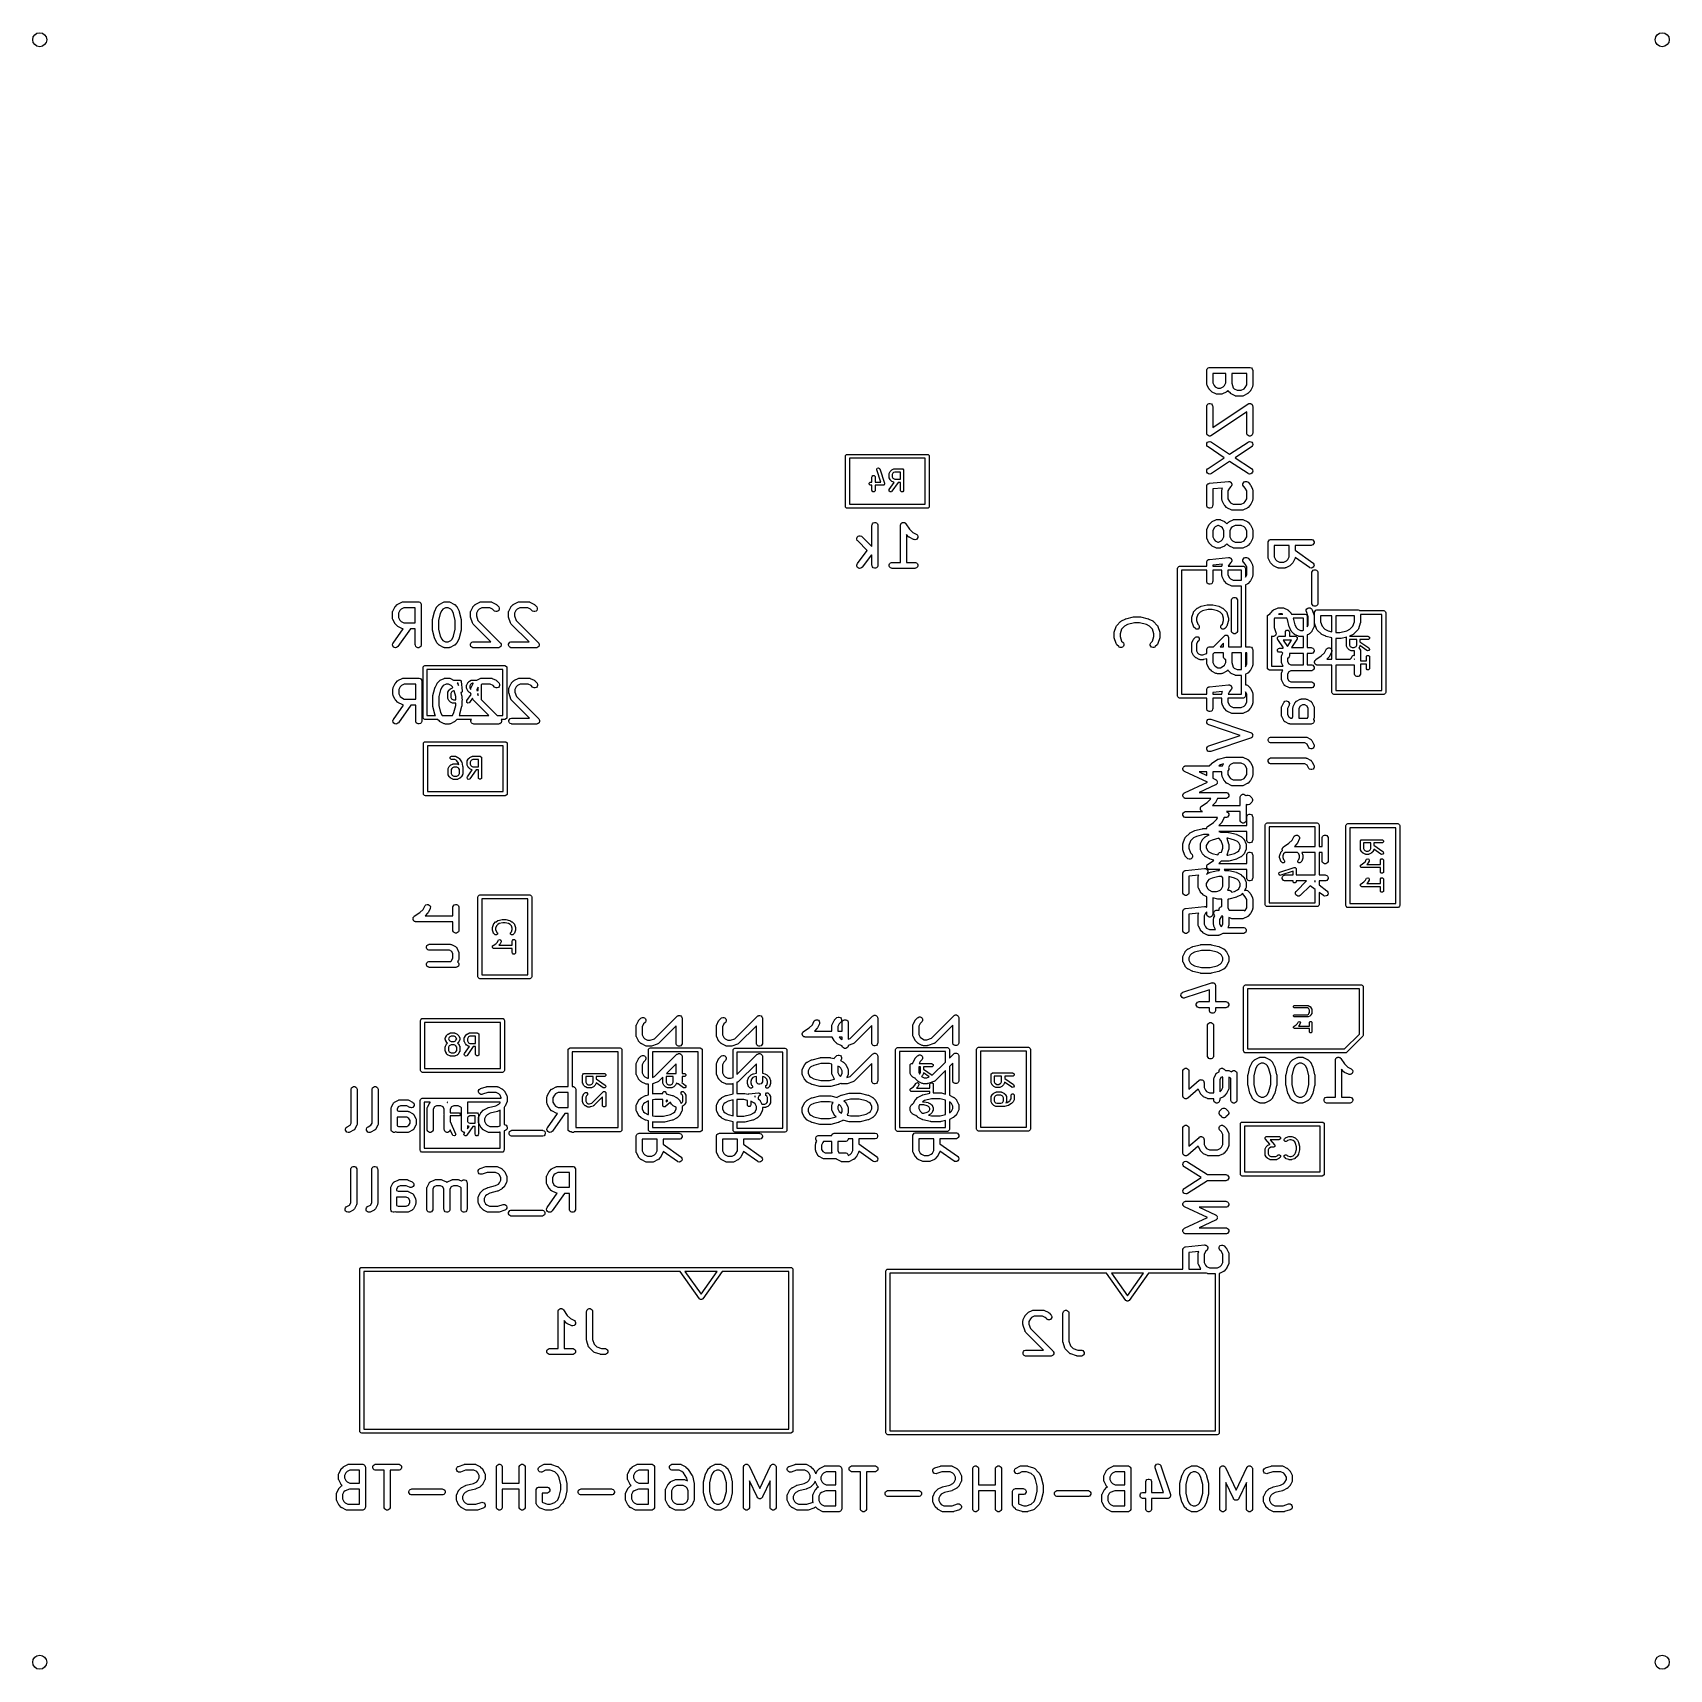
# Model space of a CAD drawing. Extents: x 4.55 to 6.16, y -5.14 to -3.52.
import ezdxf

# ---------------------------------------------------------------- set-up
doc = ezdxf.new("R2010")
doc.units = 0
doc.header["$MEASUREMENT"] = 0
doc.layers.add('BLACK', color=7, linetype='CONTINUOUS')

msp = doc.modelspace()

# ---------------------------------------------------------------- linework, layer by layer
at = {"layer": 'BLACK', "linetype": 'CONTINUOUS'}
for p, q in [((5.7059, -3.8567), (5.706, -3.8561)), ((5.7059, -3.8698), (5.7059, -3.8567)), ((5.706, -3.8561), (5.7064, -3.8551)), ((5.7064, -3.8551), (5.7072, -3.8543)), ((5.7072, -3.8543), (5.7083, -3.8538)), ((5.7083, -3.8538), (5.7089, -3.8538)), ((5.7089, -3.8538), (5.7482, -3.8538)), ((5.7482, -3.8538), (5.7488, -3.8538)), ((5.7488, -3.8538), (5.7499, -3.8543)), ((5.7499, -3.8543), (5.7507, -3.8551)), ((5.7507, -3.8551), (5.7511, -3.8561)), ((5.7511, -3.8561), (5.7512, -3.8567)), ((5.7512, -3.8567), (5.7512, -3.8717)), ((5.706, -3.8704), (5.7059, -3.8698)), ((5.706, -3.8705), (5.706, -3.8704)), ((5.706, -3.8706), (5.706, -3.8705)), ((5.7062, -3.8712), (5.706, -3.8706)), ((5.7081, -3.8749), (5.7062, -3.8712)), ((5.7246, -3.8597), (5.7118, -3.8597)), ((5.7118, -3.8597), (5.7118, -3.8691)), ((5.7118, -3.8691), (5.7132, -3.8718)), ((5.7132, -3.8718), (5.7143, -3.873)), ((5.7143, -3.873), (5.717, -3.8744)), ((5.7194, -3.8744), (5.7221, -3.873)), ((5.7221, -3.873), (5.7233, -3.8718)), ((5.7233, -3.8718), (5.7246, -3.8691)), ((5.7246, -3.8691), (5.7246, -3.8597)), ((5.7453, -3.8597), (5.7306, -3.8597)), ((5.7306, -3.8597), (5.7306, -3.8694)), ((5.7306, -3.8694), (5.7321, -3.8739)), ((5.7439, -3.8737), (5.7453, -3.871)), ((5.7453, -3.871), (5.7453, -3.8597)), ((5.7509, -3.873), (5.749, -3.8768)), ((5.7511, -3.8725), (5.7509, -3.873)), ((5.7512, -3.8717), (5.7511, -3.8723)), ((5.7511, -3.8723), (5.7511, -3.8724)), ((5.7511, -3.8724), (5.7511, -3.8725)), ((5.7082, -3.8752), (5.7081, -3.8749)), ((5.7083, -3.8752), (5.7082, -3.8752)), ((5.7083, -3.8753), (5.7083, -3.8752)), ((5.7084, -3.8754), (5.7083, -3.8753)), ((5.7085, -3.8754), (5.7084, -3.8754)), ((5.7086, -3.8757), (5.7085, -3.8754)), ((5.7105, -3.8775), (5.7086, -3.8757)), ((5.7107, -3.8777), (5.7105, -3.8775)), ((5.7108, -3.8778), (5.7107, -3.8777)), ((5.7109, -3.8778), (5.7108, -3.8778)), ((5.711, -3.8779), (5.7109, -3.8778)), ((5.7113, -3.8781), (5.711, -3.8779)), ((5.711, -3.8779), (5.711, -3.8779)), ((5.715, -3.88), (5.7113, -3.8781)), ((5.7156, -3.8802), (5.715, -3.88)), ((5.7157, -3.8802), (5.7156, -3.8802)), ((5.7158, -3.8802), (5.7157, -3.8802)), ((5.7164, -3.8803), (5.7158, -3.8802)), ((5.7201, -3.8803), (5.7164, -3.8803)), ((5.717, -3.8744), (5.7194, -3.8744)), ((5.7207, -3.8802), (5.7201, -3.8803)), ((5.7208, -3.8802), (5.7207, -3.8802)), ((5.7209, -3.8802), (5.7208, -3.8802)), ((5.7214, -3.88), (5.7209, -3.8802)), ((5.7252, -3.8781), (5.7214, -3.88)), ((5.7254, -3.8779), (5.7252, -3.8781)), ((5.7255, -3.8779), (5.7254, -3.8779)), ((5.7256, -3.8778), (5.7255, -3.8779)), ((5.7257, -3.8778), (5.7256, -3.8778)), ((5.7259, -3.8775), (5.7257, -3.8777)), ((5.7257, -3.8777), (5.7257, -3.8778)), ((5.7268, -3.8767), (5.7259, -3.8775)), ((5.7269, -3.8769), (5.7268, -3.8767)), ((5.727, -3.877), (5.7269, -3.8769)), ((5.727, -3.8771), (5.727, -3.877)), ((5.7274, -3.8775), (5.727, -3.8771)), ((5.7293, -3.8794), (5.7274, -3.8775)), ((5.7295, -3.8796), (5.7293, -3.8794)), ((5.7295, -3.8797), (5.7295, -3.8796)), ((5.7296, -3.8797), (5.7295, -3.8797)), ((5.7297, -3.8798), (5.7296, -3.8797)), ((5.7298, -3.8798), (5.7297, -3.8798)), ((5.73, -3.88), (5.7298, -3.8798)), ((5.7338, -3.8818), (5.73, -3.88)), ((5.7321, -3.8739), (5.7331, -3.8749)), ((5.7331, -3.8749), (5.7358, -3.8763)), ((5.7343, -3.8821), (5.7338, -3.8818)), ((5.7344, -3.8821), (5.7343, -3.8821)), ((5.7345, -3.8821), (5.7344, -3.8821)), ((5.7351, -3.8822), (5.7345, -3.8821)), ((5.7407, -3.8822), (5.7351, -3.8822)), ((5.7358, -3.8763), (5.74, -3.8763)), ((5.74, -3.8763), (5.7427, -3.8749)), ((5.7413, -3.8821), (5.7407, -3.8822)), ((5.7414, -3.8821), (5.7413, -3.8821)), ((5.7415, -3.8821), (5.7414, -3.8821)), ((5.742, -3.8818), (5.7415, -3.8821)), ((5.7458, -3.88), (5.742, -3.8818)), ((5.7427, -3.8749), (5.7439, -3.8737)), ((5.746, -3.8798), (5.7458, -3.88)), ((5.7461, -3.8798), (5.746, -3.8798)), ((5.7462, -3.8797), (5.7461, -3.8798)), ((5.7463, -3.8797), (5.7462, -3.8797)), ((5.7466, -3.8794), (5.7463, -3.8796)), ((5.7463, -3.8796), (5.7463, -3.8797)), ((5.7484, -3.8775), (5.7466, -3.8794)), ((5.7486, -3.8773), (5.7484, -3.8775)), ((5.7487, -3.8773), (5.7486, -3.8773)), ((5.7488, -3.8771), (5.7487, -3.8772)), ((5.7487, -3.8772), (5.7487, -3.8773)), ((5.749, -3.8768), (5.7488, -3.877)), ((5.7488, -3.877), (5.7488, -3.8771)), ((5.7059, -3.8923), (5.706, -3.8918)), ((5.7059, -3.9186), (5.7059, -3.8923)), ((5.706, -3.8918), (5.7064, -3.8907)), ((5.7064, -3.8907), (5.7072, -3.8899)), ((5.7072, -3.8899), (5.7083, -3.8894)), ((5.7083, -3.8894), (5.7094, -3.8894)), ((5.7094, -3.8894), (5.7105, -3.8899)), ((5.7105, -3.8899), (5.7113, -3.8907)), ((5.7453, -3.8978), (5.7105, -3.921)), ((5.7113, -3.8907), (5.7117, -3.8918)), ((5.7117, -3.8918), (5.7118, -3.8923)), ((5.7118, -3.9131), (5.7466, -3.8899)), ((5.7118, -3.8923), (5.7118, -3.9131)), ((5.7453, -3.9186), (5.7453, -3.8978)), ((5.7466, -3.8899), (5.7471, -3.8896)), ((5.7471, -3.8896), (5.7474, -3.8895)), ((5.7474, -3.8895), (5.7476, -3.8894)), ((5.7476, -3.8894), (5.7479, -3.8894)), ((5.7479, -3.8894), (5.7482, -3.8894)), ((5.7482, -3.8894), (5.7485, -3.8894)), ((5.7485, -3.8894), (5.7488, -3.8894)), ((5.7488, -3.8894), (5.7491, -3.8895)), ((5.7491, -3.8895), (5.7494, -3.8896)), ((5.7494, -3.8896), (5.7496, -3.8898)), ((5.7496, -3.8898), (5.7499, -3.8899)), ((5.7499, -3.8899), (5.7501, -3.8901)), ((5.7501, -3.8901), (5.7503, -3.8902)), ((5.7503, -3.8902), (5.7505, -3.8905)), ((5.7505, -3.8905), (5.7507, -3.8907)), ((5.7507, -3.8907), (5.7508, -3.891)), ((5.7508, -3.891), (5.751, -3.8912)), ((5.751, -3.8912), (5.751, -3.8915)), ((5.751, -3.8915), (5.7511, -3.8918)), ((5.7511, -3.8918), (5.7512, -3.8923)), ((5.7512, -3.8923), (5.7512, -3.9186)), ((5.706, -3.9192), (5.7059, -3.9186)), ((5.7061, -3.9194), (5.706, -3.9192)), ((5.7061, -3.9197), (5.7061, -3.9194)), ((5.7063, -3.9199), (5.7061, -3.9197)), ((5.7064, -3.9202), (5.7063, -3.9199)), ((5.7066, -3.9204), (5.7064, -3.9202)), ((5.7068, -3.9207), (5.7066, -3.9204)), ((5.707, -3.9208), (5.7068, -3.9207)), ((5.7072, -3.921), (5.707, -3.9208)), ((5.7075, -3.9211), (5.7072, -3.921)), ((5.7077, -3.9213), (5.7075, -3.9211)), ((5.708, -3.9214), (5.7077, -3.9213)), ((5.7083, -3.9215), (5.708, -3.9214)), ((5.7086, -3.9215), (5.7083, -3.9215)), ((5.7088, -3.9215), (5.7086, -3.9215)), ((5.7091, -3.9215), (5.7088, -3.9215)), ((5.7094, -3.9215), (5.7091, -3.9215)), ((5.7097, -3.9214), (5.7094, -3.9215)), ((5.71, -3.9213), (5.7097, -3.9214)), ((5.7105, -3.921), (5.71, -3.9213)), ((5.7453, -3.9192), (5.7453, -3.9186)), ((5.7458, -3.9202), (5.7453, -3.9192)), ((5.7466, -3.921), (5.7458, -3.9202)), ((5.7476, -3.9215), (5.7466, -3.921)), ((5.7488, -3.9215), (5.7476, -3.9215)), ((5.7499, -3.921), (5.7488, -3.9215)), ((5.7507, -3.9202), (5.7499, -3.921)), ((5.7511, -3.9192), (5.7507, -3.9202)), ((5.7512, -3.9186), (5.7511, -3.9192)), ((5.7059, -3.9298), (5.7061, -3.9287)), ((5.7061, -3.931), (5.7059, -3.9298)), ((5.7061, -3.9287), (5.7068, -3.9277)), ((5.7068, -3.9319), (5.7061, -3.931)), ((5.7068, -3.9277), (5.7077, -3.9271)), ((5.7072, -3.9323), (5.7068, -3.9319)), ((5.7232, -3.943), (5.7072, -3.9323)), ((5.7077, -3.9271), (5.7088, -3.9269)), ((5.7088, -3.9269), (5.71, -3.9271)), ((5.71, -3.9271), (5.7105, -3.9274)), ((5.7105, -3.9274), (5.7285, -3.9394)), ((5.7285, -3.9394), (5.7466, -3.9274)), ((5.7499, -3.9323), (5.7339, -3.943)), ((5.7466, -3.9274), (5.7471, -3.9271)), ((5.7471, -3.9271), (5.7482, -3.9269)), ((5.7482, -3.9269), (5.7494, -3.9271)), ((5.7494, -3.9271), (5.7503, -3.9277)), ((5.7503, -3.9319), (5.7499, -3.9323)), ((5.7503, -3.9277), (5.751, -3.9287)), ((5.7509, -3.931), (5.7503, -3.9319)), ((5.7512, -3.9298), (5.7509, -3.931)), ((5.751, -3.9287), (5.7512, -3.9298)), ((5.3496, -3.9415), (5.3498, -3.9408)), ((5.3496, -3.9907), (5.3496, -3.9415)), ((5.3498, -3.9408), (5.3508, -3.9397)), ((5.3508, -3.9397), (5.3516, -3.9396)), ((5.3516, -3.9396), (5.4303, -3.9396)), ((5.3535, -3.9435), (5.3535, -3.9888)), ((5.4283, -3.9435), (5.3535, -3.9435)), ((5.3805, -3.9544), (5.381, -3.9533)), ((5.381, -3.9533), (5.3822, -3.9529)), ((5.3822, -3.9529), (5.3832, -3.9534)), ((5.3832, -3.9534), (5.3835, -3.954)), ((5.4283, -3.9888), (5.4283, -3.9435)), ((5.4303, -3.9396), (5.4311, -3.9397)), ((5.4311, -3.9397), (5.4321, -3.9408)), ((5.4321, -3.9408), (5.4323, -3.9415)), ((5.4323, -3.9415), (5.4323, -3.9907)), ((5.7068, -3.954), (5.7072, -3.9536)), ((5.7072, -3.9536), (5.7232, -3.943)), ((5.7285, -3.9465), (5.7105, -3.9585)), ((5.7466, -3.9585), (5.7285, -3.9465)), ((5.7339, -3.943), (5.7499, -3.9536)), ((5.7499, -3.9536), (5.7503, -3.954)), ((5.3731, -3.9679), (5.3739, -3.9671)), ((5.3731, -3.9691), (5.3731, -3.9679)), ((5.3739, -3.97), (5.3731, -3.9691)), ((5.3739, -3.9671), (5.3745, -3.9669)), ((5.3745, -3.9669), (5.3758, -3.9669)), ((5.3758, -3.962), (5.3759, -3.9614)), ((5.3758, -3.9669), (5.3758, -3.962)), ((5.3759, -3.9614), (5.3768, -3.9605)), ((5.3768, -3.9605), (5.378, -3.9605)), ((5.378, -3.9605), (5.3788, -3.9614)), ((5.3788, -3.9614), (5.3789, -3.962)), ((5.3789, -3.962), (5.3789, -3.9669)), ((5.3789, -3.9669), (5.3845, -3.9669)), ((5.3805, -3.955), (5.3805, -3.9544)), ((5.3845, -3.9669), (5.3805, -3.955)), ((5.3835, -3.954), (5.3882, -3.968)), ((5.3875, -3.9698), (5.3873, -3.97)), ((5.3878, -3.9697), (5.3875, -3.9698)), ((5.3879, -3.9694), (5.3878, -3.9697)), ((5.3882, -3.9691), (5.3879, -3.9694)), ((5.3882, -3.968), (5.3883, -3.9686)), ((5.3883, -3.9686), (5.3882, -3.9689)), ((5.3882, -3.9689), (5.3882, -3.9691)), ((5.3927, -3.9588), (5.3928, -3.9585)), ((5.3927, -3.959), (5.3927, -3.9588)), ((5.3927, -3.9591), (5.3927, -3.959)), ((5.3927, -3.962), (5.3927, -3.9591)), ((5.3927, -3.9591), (5.3927, -3.9591)), ((5.3927, -3.9621), (5.3927, -3.962)), ((5.3927, -3.962), (5.3927, -3.962)), ((5.3927, -3.9623), (5.3927, -3.9621)), ((5.3928, -3.9626), (5.3927, -3.9623)), ((5.3928, -3.9584), (5.3938, -3.9566)), ((5.3928, -3.9585), (5.3928, -3.9584)), ((5.3928, -3.9585), (5.3928, -3.9585)), ((5.3928, -3.9627), (5.3928, -3.9626)), ((5.3928, -3.9626), (5.3928, -3.9626)), ((5.3938, -3.9645), (5.3928, -3.9627)), ((5.3929, -3.9742), (5.3978, -3.9673)), ((5.3938, -3.9566), (5.3939, -3.9564)), ((5.3939, -3.9647), (5.3938, -3.9645)), ((5.3939, -3.9564), (5.394, -3.9562)), ((5.394, -3.9649), (5.3939, -3.9647)), ((5.394, -3.9562), (5.395, -3.9552)), ((5.395, -3.9659), (5.394, -3.9649)), ((5.395, -3.9552), (5.3952, -3.9551)), ((5.3952, -3.966), (5.395, -3.9659)), ((5.3952, -3.9551), (5.3954, -3.9549)), ((5.3954, -3.9662), (5.3952, -3.966)), ((5.3954, -3.9549), (5.3973, -3.954)), ((5.3973, -3.9671), (5.3954, -3.9662)), ((5.4016, -3.9673), (5.3955, -3.976)), ((5.3965, -3.9582), (5.3958, -3.9595)), ((5.3958, -3.9595), (5.3958, -3.9616)), ((5.3958, -3.9616), (5.3965, -3.9629)), ((5.397, -3.9576), (5.3965, -3.9582)), ((5.3965, -3.9629), (5.397, -3.9635)), ((5.3983, -3.957), (5.397, -3.9576)), ((5.397, -3.9635), (5.3983, -3.9641)), ((5.3973, -3.954), (5.3974, -3.9539)), ((5.3973, -3.954), (5.3973, -3.954)), ((5.3974, -3.9672), (5.3973, -3.9671)), ((5.3973, -3.9671), (5.3973, -3.9671)), ((5.3974, -3.9539), (5.3976, -3.9539)), ((5.3976, -3.9672), (5.3974, -3.9672)), ((5.3976, -3.9539), (5.3979, -3.9538)), ((5.3978, -3.9673), (5.3976, -3.9672)), ((5.3979, -3.9538), (5.3979, -3.9538)), ((5.3979, -3.9538), (5.398, -3.9538)), ((5.398, -3.9538), (5.4055, -3.9538)), ((5.4039, -3.957), (5.3983, -3.957)), ((5.3983, -3.9641), (5.4039, -3.9641)), ((5.4039, -3.9673), (5.4016, -3.9673)), ((5.4039, -3.9641), (5.4039, -3.957)), ((5.4039, -3.9751), (5.4039, -3.9673)), ((5.4055, -3.9538), (5.4061, -3.9539)), ((5.4061, -3.9539), (5.4069, -3.9548)), ((5.4069, -3.9548), (5.407, -3.9554)), ((5.407, -3.9554), (5.407, -3.9751)), ((5.7059, -3.9561), (5.7061, -3.9549)), ((5.7061, -3.9572), (5.7059, -3.9561)), ((5.7061, -3.9549), (5.7068, -3.954)), ((5.7068, -3.9582), (5.7061, -3.9572)), ((5.7061, -3.9701), (5.7062, -3.9697)), ((5.7062, -3.9697), (5.7063, -3.9696)), ((5.7063, -3.9696), (5.7064, -3.9694)), ((5.7064, -3.9694), (5.7067, -3.9691)), ((5.7067, -3.9691), (5.707, -3.9688)), ((5.7077, -3.9588), (5.7068, -3.9582)), ((5.707, -3.9688), (5.7071, -3.9687)), ((5.7071, -3.9687), (5.7072, -3.9686)), ((5.7072, -3.9686), (5.7076, -3.9685)), ((5.7076, -3.9685), (5.708, -3.9682)), ((5.7088, -3.959), (5.7077, -3.9588)), ((5.708, -3.9682), (5.7082, -3.9682)), ((5.7082, -3.9682), (5.7083, -3.9682)), ((5.7083, -3.9682), (5.7086, -3.9681)), ((5.7083, -3.9682), (5.7083, -3.9682)), ((5.7086, -3.9681), (5.7273, -3.9663)), ((5.71, -3.9588), (5.7088, -3.959)), ((5.7105, -3.9585), (5.71, -3.9588)), ((5.7273, -3.9663), (5.7279, -3.9663)), ((5.7279, -3.9663), (5.728, -3.9663)), ((5.728, -3.9663), (5.7282, -3.9663)), ((5.7282, -3.9663), (5.7286, -3.9665)), ((5.7286, -3.9665), (5.729, -3.9666)), ((5.729, -3.9666), (5.7291, -3.9667)), ((5.7291, -3.9667), (5.7292, -3.9667)), ((5.7292, -3.9667), (5.7295, -3.967)), ((5.7295, -3.967), (5.7299, -3.9673)), ((5.7299, -3.9673), (5.7299, -3.9675)), ((5.7299, -3.9675), (5.7301, -3.9676)), ((5.7301, -3.9676), (5.7302, -3.968)), ((5.7302, -3.968), (5.7304, -3.9683)), ((5.7305, -3.9698), (5.7303, -3.9702)), ((5.7304, -3.9683), (5.7304, -3.9685)), ((5.7304, -3.9685), (5.7305, -3.9686)), ((5.7305, -3.9686), (5.7305, -3.9691)), ((5.7305, -3.9691), (5.7305, -3.9695)), ((5.7305, -3.9695), (5.7305, -3.9696)), ((5.7305, -3.9696), (5.7305, -3.9698)), ((5.7416, -3.9686), (5.742, -3.9676)), ((5.7416, -3.9698), (5.7416, -3.9686)), ((5.742, -3.9708), (5.7416, -3.9698)), ((5.742, -3.9676), (5.7428, -3.9667)), ((5.7428, -3.9667), (5.7439, -3.9663)), ((5.7439, -3.9663), (5.745, -3.9663)), ((5.745, -3.9663), (5.7461, -3.9667)), ((5.7461, -3.9667), (5.7466, -3.9671)), ((5.7471, -3.9588), (5.7466, -3.9585)), ((5.7466, -3.9671), (5.7484, -3.969)), ((5.7482, -3.959), (5.7471, -3.9588)), ((5.7494, -3.9588), (5.7482, -3.959)), ((5.7484, -3.969), (5.7486, -3.9692)), ((5.7486, -3.9692), (5.7487, -3.9693)), ((5.7487, -3.9693), (5.7487, -3.9694)), ((5.7487, -3.9694), (5.7488, -3.9694)), ((5.7488, -3.9694), (5.7488, -3.9695)), ((5.7488, -3.9695), (5.749, -3.9698)), ((5.749, -3.9698), (5.7509, -3.9735)), ((5.7503, -3.9582), (5.7494, -3.9588)), ((5.7503, -3.954), (5.7509, -3.9549)), ((5.751, -3.9572), (5.7503, -3.9582)), ((5.7509, -3.9549), (5.7512, -3.9561)), ((5.7512, -3.9561), (5.751, -3.9572)), ((5.3745, -3.9701), (5.3739, -3.97)), ((5.3758, -3.9701), (5.3745, -3.9701)), ((5.3758, -3.9751), (5.3758, -3.9701)), ((5.3759, -3.9757), (5.3758, -3.9751)), ((5.3768, -3.9765), (5.3759, -3.9757)), ((5.378, -3.9765), (5.3768, -3.9765)), ((5.3788, -3.9757), (5.378, -3.9765)), ((5.3789, -3.9751), (5.3788, -3.9757)), ((5.3867, -3.9701), (5.3789, -3.9701)), ((5.3789, -3.9701), (5.3789, -3.9751)), ((5.3873, -3.97), (5.3867, -3.9701)), ((5.3927, -3.9747), (5.3929, -3.9742)), ((5.3929, -3.9759), (5.3927, -3.9747)), ((5.3939, -3.9766), (5.3929, -3.9759)), ((5.3951, -3.9764), (5.3939, -3.9766)), ((5.3955, -3.976), (5.3951, -3.9764)), ((5.404, -3.9757), (5.4039, -3.9751)), ((5.4049, -3.9765), (5.404, -3.9757)), ((5.4061, -3.9765), (5.4049, -3.9765)), ((5.4069, -3.9757), (5.4061, -3.9765)), ((5.407, -3.9751), (5.4069, -3.9757)), ((5.7059, -3.9707), (5.706, -3.9705)), ((5.7059, -3.9708), (5.7059, -3.9707)), ((5.7059, -3.9709), (5.7059, -3.9708)), ((5.7059, -3.9711), (5.7059, -3.9709)), ((5.7059, -3.9898), (5.7059, -3.9711)), ((5.706, -3.9705), (5.7061, -3.9701)), ((5.7216, -3.9728), (5.7118, -3.9737)), ((5.7118, -3.9737), (5.7118, -3.9898)), ((5.7209, -3.9748), (5.721, -3.9742)), ((5.7209, -3.9842), (5.7209, -3.9748)), ((5.721, -3.9848), (5.7209, -3.9842)), ((5.721, -3.974), (5.7212, -3.9735)), ((5.721, -3.9741), (5.721, -3.974)), ((5.721, -3.9742), (5.721, -3.9741)), ((5.721, -3.9849), (5.721, -3.9848)), ((5.721, -3.985), (5.721, -3.9849)), ((5.7212, -3.9855), (5.721, -3.985)), ((5.7212, -3.9735), (5.7216, -3.9728)), ((5.7231, -3.9893), (5.7212, -3.9855)), ((5.7282, -3.9728), (5.7268, -3.9755)), ((5.7268, -3.9755), (5.7268, -3.9835)), ((5.7268, -3.9835), (5.7282, -3.9862)), ((5.7297, -3.9713), (5.7282, -3.9728)), ((5.7301, -3.9708), (5.7297, -3.9713)), ((5.7302, -3.9706), (5.7301, -3.9707)), ((5.7301, -3.9707), (5.7301, -3.9708)), ((5.7303, -3.9702), (5.7302, -3.9706)), ((5.7424, -3.9713), (5.742, -3.9708)), ((5.7439, -3.9728), (5.7424, -3.9713)), ((5.7453, -3.9755), (5.7439, -3.9728)), ((5.7439, -3.9862), (5.7453, -3.9835)), ((5.7453, -3.9835), (5.7453, -3.9755)), ((5.7509, -3.9855), (5.749, -3.9893)), ((5.7509, -3.9735), (5.7511, -3.974)), ((5.7511, -3.985), (5.7509, -3.9855)), ((5.7511, -3.974), (5.7511, -3.9741)), ((5.7511, -3.9741), (5.7511, -3.9742)), ((5.7511, -3.9742), (5.7512, -3.9748)), ((5.7512, -3.9842), (5.7511, -3.9848)), ((5.7511, -3.9848), (5.7511, -3.9849)), ((5.7511, -3.9849), (5.7511, -3.985)), ((5.7512, -3.9748), (5.7512, -3.9842)), ((5.3498, -3.9915), (5.3496, -3.9907)), ((5.3508, -3.9926), (5.3498, -3.9915)), ((5.3516, -3.9927), (5.3508, -3.9926)), ((5.4303, -3.9927), (5.3516, -3.9927)), ((5.3535, -3.9888), (5.4283, -3.9888)), ((5.4311, -3.9926), (5.4303, -3.9927)), ((5.4321, -3.9915), (5.4311, -3.9926)), ((5.4323, -3.9907), (5.4321, -3.9915)), ((5.706, -3.9904), (5.7059, -3.9898)), ((5.7064, -3.9915), (5.706, -3.9904)), ((5.7072, -3.9923), (5.7064, -3.9915)), ((5.7083, -3.9927), (5.7072, -3.9923)), ((5.7094, -3.9927), (5.7083, -3.9927)), ((5.7105, -3.9923), (5.7094, -3.9927)), ((5.7113, -3.9915), (5.7105, -3.9923)), ((5.7117, -3.9904), (5.7113, -3.9915)), ((5.7118, -3.9898), (5.7117, -3.9904)), ((5.7232, -3.9895), (5.7231, -3.9893)), ((5.7233, -3.9896), (5.7232, -3.9895)), ((5.7233, -3.9897), (5.7233, -3.9896)), ((5.7234, -3.9898), (5.7233, -3.9897)), ((5.7235, -3.9898), (5.7234, -3.9898)), ((5.7236, -3.99), (5.7235, -3.9898)), ((5.7255, -3.9919), (5.7236, -3.99)), ((5.7257, -3.9921), (5.7255, -3.9919)), ((5.7258, -3.9922), (5.7257, -3.9921)), ((5.7259, -3.9922), (5.7258, -3.9922)), ((5.726, -3.9923), (5.7259, -3.9922)), ((5.7263, -3.9925), (5.726, -3.9923)), ((5.726, -3.9923), (5.726, -3.9923)), ((5.73, -3.9943), (5.7263, -3.9925)), ((5.7282, -3.9862), (5.7293, -3.9874)), ((5.7293, -3.9874), (5.732, -3.9887)), ((5.7306, -3.9945), (5.73, -3.9943)), ((5.7307, -3.9946), (5.7306, -3.9945)), ((5.7308, -3.9946), (5.7307, -3.9946)), ((5.7313, -3.9946), (5.7308, -3.9946)), ((5.7407, -3.9946), (5.7313, -3.9946)), ((5.732, -3.9887), (5.74, -3.9887)), ((5.74, -3.9887), (5.7427, -3.9874)), ((5.7413, -3.9946), (5.7407, -3.9946)), ((5.7414, -3.9946), (5.7413, -3.9946)), ((5.7415, -3.9945), (5.7414, -3.9946)), ((5.742, -3.9943), (5.7415, -3.9945)), ((5.7458, -3.9925), (5.742, -3.9943)), ((5.7427, -3.9874), (5.7439, -3.9862)), ((5.746, -3.9923), (5.7458, -3.9925)), ((5.7461, -3.9923), (5.746, -3.9923)), ((5.7462, -3.9922), (5.7461, -3.9923)), ((5.7463, -3.9922), (5.7462, -3.9922)), ((5.7466, -3.9919), (5.7463, -3.9921)), ((5.7463, -3.9921), (5.7463, -3.9922)), ((5.7484, -3.99), (5.7466, -3.9919)), ((5.7486, -3.9898), (5.7484, -3.99)), ((5.7487, -3.9898), (5.7486, -3.9898)), ((5.7488, -3.9896), (5.7487, -3.9897)), ((5.7487, -3.9897), (5.7487, -3.9898)), ((5.749, -3.9893), (5.7488, -3.9895)), ((5.7488, -3.9895), (5.7488, -3.9896)), ((5.3758, -4.0096), (5.3759, -4.0091)), ((5.3758, -4.0306), (5.3758, -4.0096)), ((5.3759, -4.0091), (5.3763, -4.008)), ((5.3763, -4.008), (5.3771, -4.0072)), ((5.3771, -4.0072), (5.3782, -4.0067)), ((5.3782, -4.0067), (5.3793, -4.0067)), ((5.3793, -4.0067), (5.3804, -4.0072)), ((5.3804, -4.0072), (5.3812, -4.008)), ((5.3812, -4.008), (5.3817, -4.0091)), ((5.3817, -4.0091), (5.3817, -4.0096)), ((5.3817, -4.0096), (5.3817, -4.049)), ((5.4039, -4.0096), (5.404, -4.0091)), ((5.4039, -4.0461), (5.4039, -4.0096)), ((5.4039, -4.0096), (5.4039, -4.0096)), ((5.4039, -4.0096), (5.4039, -4.0096)), ((5.4039, -4.0096), (5.4039, -4.0096)), ((5.404, -4.0091), (5.4041, -4.0088)), ((5.4041, -4.0088), (5.4042, -4.0085)), ((5.4042, -4.0085), (5.4043, -4.0083)), ((5.4043, -4.0083), (5.4044, -4.008)), ((5.4044, -4.008), (5.4046, -4.0078)), ((5.4046, -4.0078), (5.4048, -4.0075)), ((5.4048, -4.0075), (5.405, -4.0074)), ((5.405, -4.0074), (5.4052, -4.0072)), ((5.4052, -4.0072), (5.4055, -4.0071)), ((5.4055, -4.0071), (5.4058, -4.0069)), ((5.4058, -4.0069), (5.406, -4.0069)), ((5.406, -4.0069), (5.4063, -4.0067)), ((5.4063, -4.0067), (5.4066, -4.0067)), ((5.4066, -4.0067), (5.4069, -4.0067)), ((5.4069, -4.0067), (5.4072, -4.0067)), ((5.4072, -4.0067), (5.4075, -4.0067)), ((5.4075, -4.0067), (5.4077, -4.0069)), ((5.4077, -4.0069), (5.408, -4.0069)), ((5.408, -4.0069), (5.4083, -4.0071)), ((5.4083, -4.0071), (5.4085, -4.0072)), ((5.4085, -4.0072), (5.4087, -4.0074)), ((5.4087, -4.0074), (5.409, -4.0076)), ((5.409, -4.0076), (5.4093, -4.008)), ((5.4093, -4.008), (5.4093, -4.008)), ((5.4093, -4.008), (5.4093, -4.008)), ((5.4093, -4.008), (5.4093, -4.008)), ((5.4093, -4.008), (5.4129, -4.0134)), ((5.4129, -4.0134), (5.4161, -4.0166)), ((5.4161, -4.0166), (5.4194, -4.0182)), ((5.4194, -4.0182), (5.4199, -4.0186)), ((5.7059, -4.0142), (5.706, -4.0136)), ((5.7059, -4.0217), (5.7059, -4.0142)), ((5.706, -4.0134), (5.7062, -4.0129)), ((5.706, -4.0135), (5.706, -4.0134)), ((5.706, -4.0136), (5.706, -4.0135)), ((5.7062, -4.0129), (5.7081, -4.0091)), ((5.7081, -4.0091), (5.7082, -4.0089)), ((5.7082, -4.0089), (5.7083, -4.0088)), ((5.7083, -4.0087), (5.7084, -4.0086)), ((5.7083, -4.0088), (5.7083, -4.0087)), ((5.7084, -4.0086), (5.7085, -4.0086)), ((5.7085, -4.0086), (5.7086, -4.0084)), ((5.7086, -4.0084), (5.7105, -4.0065)), ((5.7105, -4.0065), (5.7107, -4.0063)), ((5.7107, -4.0063), (5.7108, -4.0062)), ((5.7108, -4.0062), (5.7109, -4.0062)), ((5.7109, -4.0062), (5.711, -4.0061)), ((5.711, -4.0061), (5.7113, -4.0059)), ((5.711, -4.0061), (5.711, -4.0061)), ((5.7113, -4.0059), (5.715, -4.0041)), ((5.7132, -4.0122), (5.7118, -4.0149)), ((5.7118, -4.0149), (5.7118, -4.021)), ((5.7143, -4.011), (5.7132, -4.0122)), ((5.717, -4.0096), (5.7143, -4.011)), ((5.715, -4.0041), (5.7156, -4.0038)), ((5.7156, -4.0038), (5.7157, -4.0038)), ((5.7157, -4.0038), (5.7158, -4.0038)), ((5.7158, -4.0038), (5.7164, -4.0037)), ((5.7164, -4.0037), (5.7182, -4.0037)), ((5.7175, -4.0096), (5.717, -4.0096)), ((5.7202, -4.011), (5.7175, -4.0096)), ((5.7182, -4.0037), (5.7188, -4.0038)), ((5.7188, -4.0038), (5.7189, -4.0038)), ((5.7189, -4.0038), (5.719, -4.0038)), ((5.719, -4.0038), (5.7195, -4.0041)), ((5.7195, -4.0041), (5.7233, -4.0059)), ((5.7214, -4.0122), (5.7202, -4.011)), ((5.7228, -4.0149), (5.7214, -4.0122)), ((5.7228, -4.021), (5.7228, -4.0149)), ((5.7233, -4.0059), (5.7235, -4.0061)), ((5.7235, -4.0061), (5.7236, -4.0061)), ((5.7236, -4.0061), (5.7237, -4.0062)), ((5.7237, -4.0062), (5.7238, -4.0062)), ((5.7238, -4.0062), (5.7238, -4.0063)), ((5.7238, -4.0063), (5.7241, -4.0065)), ((5.7241, -4.0065), (5.7257, -4.0081)), ((5.7257, -4.0081), (5.7274, -4.0065)), ((5.7274, -4.0065), (5.7276, -4.0063)), ((5.7276, -4.0063), (5.7277, -4.0062)), ((5.7277, -4.0062), (5.7278, -4.0062)), ((5.7278, -4.0062), (5.7278, -4.0061)), ((5.7278, -4.0061), (5.7279, -4.0061)), ((5.7279, -4.0061), (5.7282, -4.0059)), ((5.7282, -4.0059), (5.7319, -4.0041)), ((5.73, -4.0122), (5.7287, -4.0149)), ((5.7287, -4.0149), (5.7287, -4.021)), ((5.7312, -4.011), (5.73, -4.0122)), ((5.7339, -4.0096), (5.7312, -4.011)), ((5.7319, -4.0041), (5.7324, -4.0038)), ((5.7324, -4.0038), (5.7325, -4.0038)), ((5.7325, -4.0038), (5.7326, -4.0038)), ((5.7326, -4.0038), (5.7332, -4.0037)), ((5.7332, -4.0037), (5.7407, -4.0037)), ((5.74, -4.0096), (5.7339, -4.0096)), ((5.7427, -4.011), (5.74, -4.0096)), ((5.7407, -4.0037), (5.7413, -4.0038)), ((5.7413, -4.0038), (5.7414, -4.0038)), ((5.7414, -4.0038), (5.7415, -4.0038)), ((5.7415, -4.0038), (5.742, -4.0041)), ((5.742, -4.0041), (5.7458, -4.0059)), ((5.7439, -4.0122), (5.7427, -4.011)), ((5.7453, -4.0149), (5.7439, -4.0122)), ((5.7453, -4.021), (5.7453, -4.0149)), ((5.7458, -4.0059), (5.746, -4.0061)), ((5.746, -4.0061), (5.7461, -4.0061)), ((5.7461, -4.0061), (5.7462, -4.0062)), ((5.7462, -4.0062), (5.7463, -4.0062)), ((5.7463, -4.0062), (5.7463, -4.0063)), ((5.7463, -4.0063), (5.7466, -4.0065)), ((5.7466, -4.0065), (5.7484, -4.0084)), ((5.7484, -4.0084), (5.7486, -4.0086)), ((5.7486, -4.0086), (5.7487, -4.0086)), ((5.7487, -4.0086), (5.7487, -4.0087)), ((5.7487, -4.0087), (5.7488, -4.0088)), ((5.7488, -4.0088), (5.7488, -4.0089)), ((5.7488, -4.0089), (5.749, -4.0091)), ((5.749, -4.0091), (5.7509, -4.0129)), ((5.7509, -4.0129), (5.7511, -4.0134)), ((5.7511, -4.0134), (5.7511, -4.0135)), ((5.7511, -4.0135), (5.7511, -4.0136)), ((5.7511, -4.0136), (5.7512, -4.0142)), ((5.7512, -4.0142), (5.7512, -4.0217)), ((5.3609, -4.0222), (5.3613, -4.0211)), ((5.3609, -4.0233), (5.3609, -4.0222)), ((5.3613, -4.0244), (5.3609, -4.0233)), ((5.3613, -4.0211), (5.3621, -4.0203)), ((5.3617, -4.0248), (5.3613, -4.0244)), ((5.3614, -4.0472), (5.3711, -4.0343)), ((5.3711, -4.0343), (5.3617, -4.0248)), ((5.3621, -4.0203), (5.3632, -4.0199)), ((5.3632, -4.0199), (5.3643, -4.0199)), ((5.3643, -4.0199), (5.3654, -4.0203)), ((5.3654, -4.0203), (5.3658, -4.0207)), ((5.3658, -4.0207), (5.3758, -4.0306)), ((5.4123, -4.0211), (5.4098, -4.0186)), ((5.4098, -4.0186), (5.4098, -4.0461)), ((5.4125, -4.0213), (5.4123, -4.0211)), ((5.4126, -4.0213), (5.4125, -4.0213)), ((5.4127, -4.0214), (5.4126, -4.0213)), ((5.4127, -4.0215), (5.4127, -4.0214)), ((5.4128, -4.0215), (5.4127, -4.0215)), ((5.4131, -4.0217), (5.4128, -4.0215)), ((5.4168, -4.0235), (5.4131, -4.0217)), ((5.4173, -4.0237), (5.4168, -4.0235)), ((5.4185, -4.0238), (5.4173, -4.0237)), ((5.4196, -4.0235), (5.4185, -4.0238)), ((5.4205, -4.0227), (5.4196, -4.0235)), ((5.4199, -4.0186), (5.4207, -4.0194)), ((5.421, -4.0217), (5.4205, -4.0227)), ((5.4207, -4.0194), (5.4211, -4.0205)), ((5.4211, -4.0205), (5.421, -4.0217)), ((5.706, -4.0223), (5.7059, -4.0217)), ((5.706, -4.0224), (5.706, -4.0223)), ((5.706, -4.0225), (5.706, -4.0224)), ((5.7062, -4.023), (5.706, -4.0225)), ((5.7081, -4.0268), (5.7062, -4.023)), ((5.7082, -4.027), (5.7081, -4.0268)), ((5.7083, -4.0271), (5.7082, -4.027)), ((5.7083, -4.0272), (5.7083, -4.0271)), ((5.7084, -4.0273), (5.7083, -4.0272)), ((5.7085, -4.0273), (5.7084, -4.0273)), ((5.7086, -4.0275), (5.7085, -4.0273)), ((5.7105, -4.0294), (5.7086, -4.0275)), ((5.7107, -4.0296), (5.7105, -4.0294)), ((5.7108, -4.0296), (5.7107, -4.0296)), ((5.7109, -4.0297), (5.7108, -4.0296)), ((5.711, -4.0298), (5.7109, -4.0297)), ((5.7113, -4.03), (5.711, -4.0298)), ((5.711, -4.0298), (5.711, -4.0298)), ((5.715, -4.0318), (5.7113, -4.03)), ((5.7118, -4.021), (5.7132, -4.0237)), ((5.7132, -4.0237), (5.7143, -4.0249)), ((5.7143, -4.0249), (5.717, -4.0262)), ((5.7156, -4.032), (5.715, -4.0318)), ((5.7157, -4.032), (5.7156, -4.032)), ((5.7158, -4.0321), (5.7157, -4.032)), ((5.7164, -4.0321), (5.7158, -4.0321)), ((5.7182, -4.0321), (5.7164, -4.0321)), ((5.717, -4.0262), (5.7175, -4.0262)), ((5.7175, -4.0262), (5.7202, -4.0249)), ((5.7188, -4.0321), (5.7182, -4.0321)), ((5.7189, -4.032), (5.7188, -4.0321)), ((5.719, -4.032), (5.7189, -4.032)), ((5.7195, -4.0318), (5.719, -4.032)), ((5.7233, -4.03), (5.7195, -4.0318)), ((5.7202, -4.0249), (5.7214, -4.0237)), ((5.7214, -4.0237), (5.7228, -4.021)), ((5.7235, -4.0298), (5.7233, -4.03)), ((5.7236, -4.0298), (5.7235, -4.0298)), ((5.7237, -4.0297), (5.7236, -4.0298)), ((5.7238, -4.0296), (5.7237, -4.0297)), ((5.7241, -4.0294), (5.7238, -4.0296)), ((5.7238, -4.0296), (5.7238, -4.0296)), ((5.7257, -4.0277), (5.7241, -4.0294)), ((5.7274, -4.0294), (5.7257, -4.0277)), ((5.7276, -4.0296), (5.7274, -4.0294)), ((5.7277, -4.0296), (5.7276, -4.0296)), ((5.7278, -4.0297), (5.7277, -4.0296)), ((5.7278, -4.0298), (5.7278, -4.0297)), ((5.7279, -4.0298), (5.7278, -4.0298)), ((5.7282, -4.03), (5.7279, -4.0298)), ((5.7319, -4.0318), (5.7282, -4.03)), ((5.7287, -4.021), (5.73, -4.0237)), ((5.73, -4.0237), (5.7312, -4.0249)), ((5.7312, -4.0249), (5.7339, -4.0262)), ((5.7324, -4.032), (5.7319, -4.0318)), ((5.7325, -4.032), (5.7324, -4.032)), ((5.7326, -4.0321), (5.7325, -4.032)), ((5.7332, -4.0321), (5.7326, -4.0321)), ((5.7407, -4.0321), (5.7332, -4.0321)), ((5.7339, -4.0262), (5.74, -4.0262)), ((5.74, -4.0262), (5.7427, -4.0249)), ((5.7413, -4.0321), (5.7407, -4.0321)), ((5.7414, -4.032), (5.7413, -4.0321)), ((5.7415, -4.032), (5.7414, -4.032)), ((5.742, -4.0318), (5.7415, -4.032)), ((5.7458, -4.03), (5.742, -4.0318)), ((5.7427, -4.0249), (5.7439, -4.0237)), ((5.7439, -4.0237), (5.7453, -4.021)), ((5.746, -4.0298), (5.7458, -4.03)), ((5.7461, -4.0298), (5.746, -4.0298)), ((5.7462, -4.0297), (5.7461, -4.0298)), ((5.7463, -4.0296), (5.7462, -4.0297)), ((5.7466, -4.0294), (5.7463, -4.0296)), ((5.7463, -4.0296), (5.7463, -4.0296)), ((5.7484, -4.0275), (5.7466, -4.0294)), ((5.7486, -4.0273), (5.7484, -4.0275)), ((5.7487, -4.0273), (5.7486, -4.0273)), ((5.7488, -4.0271), (5.7487, -4.0272)), ((5.7487, -4.0272), (5.7487, -4.0273)), ((5.749, -4.0268), (5.7488, -4.027)), ((5.7488, -4.027), (5.7488, -4.0271)), ((5.7509, -4.023), (5.749, -4.0268)), ((5.7511, -4.0225), (5.7509, -4.023)), ((5.7512, -4.0217), (5.7511, -4.0223)), ((5.7511, -4.0223), (5.7511, -4.0224)), ((5.7511, -4.0224), (5.7511, -4.0225)), ((5.7665, -4.0263), (5.7666, -4.0257)), ((5.7665, -4.0413), (5.7665, -4.0263)), ((5.7666, -4.0257), (5.767, -4.0247)), ((5.767, -4.0247), (5.7678, -4.0238)), ((5.7678, -4.0238), (5.7689, -4.0234)), ((5.7689, -4.0234), (5.7695, -4.0234)), ((5.7695, -4.0234), (5.8089, -4.0234)), ((5.7872, -4.0293), (5.7724, -4.0293)), ((5.7724, -4.0293), (5.7724, -4.0406)), ((5.7872, -4.0406), (5.7872, -4.0293)), ((5.8089, -4.0293), (5.7931, -4.0293)), ((5.7931, -4.0293), (5.7931, -4.0341)), ((5.7931, -4.0341), (5.8105, -4.0464)), ((5.8089, -4.0234), (5.8094, -4.0234)), ((5.8094, -4.0292), (5.8089, -4.0293)), ((5.8094, -4.0234), (5.8105, -4.0238)), ((5.8105, -4.0288), (5.8094, -4.0292)), ((5.8105, -4.0238), (5.8113, -4.0247)), ((5.8113, -4.0279), (5.8105, -4.0288)), ((5.8113, -4.0247), (5.8117, -4.0257)), ((5.8117, -4.0269), (5.8113, -4.0279)), ((5.8117, -4.0257), (5.8117, -4.0269)), ((5.3608, -4.0488), (5.3611, -4.0477)), ((5.361, -4.05), (5.3608, -4.0488)), ((5.3616, -4.051), (5.361, -4.05)), ((5.3611, -4.0477), (5.3614, -4.0472)), ((5.3753, -4.0385), (5.3661, -4.0508)), ((5.3758, -4.039), (5.3753, -4.0385)), ((5.3758, -4.049), (5.3758, -4.039)), ((5.3759, -4.0496), (5.3758, -4.049)), ((5.3763, -4.0506), (5.3759, -4.0496)), ((5.3817, -4.0496), (5.3812, -4.0506)), ((5.3817, -4.049), (5.3817, -4.0496)), ((5.3927, -4.0484), (5.3932, -4.0474)), ((5.3927, -4.0496), (5.3927, -4.0484)), ((5.3932, -4.0506), (5.3927, -4.0496)), ((5.3932, -4.0474), (5.394, -4.0466)), ((5.394, -4.0466), (5.3951, -4.0461)), ((5.3951, -4.0461), (5.3956, -4.0461)), ((5.3956, -4.0461), (5.4039, -4.0461)), ((5.4098, -4.0461), (5.4181, -4.0461)), ((5.4181, -4.0461), (5.4187, -4.0461)), ((5.4187, -4.0461), (5.4198, -4.0466)), ((5.4198, -4.0466), (5.4206, -4.0474)), ((5.4206, -4.0474), (5.421, -4.0484)), ((5.421, -4.0496), (5.4206, -4.0506)), ((5.421, -4.0484), (5.421, -4.0496)), ((5.6773, -4.0512), (5.6784, -4.0501)), ((5.6784, -4.0501), (5.6791, -4.05)), ((5.6791, -4.05), (5.7059, -4.05)), ((5.7059, -4.0457), (5.706, -4.0455)), ((5.7059, -4.0458), (5.7059, -4.0457)), ((5.7059, -4.0461), (5.7059, -4.0458)), ((5.7059, -4.0458), (5.7059, -4.0458)), ((5.7059, -4.05), (5.7059, -4.0461)), ((5.706, -4.0455), (5.7061, -4.0451)), ((5.7061, -4.0451), (5.7062, -4.0447)), ((5.7062, -4.0447), (5.7063, -4.0446)), ((5.7063, -4.0446), (5.7064, -4.0444)), ((5.7064, -4.0444), (5.7067, -4.0441)), ((5.7067, -4.0441), (5.707, -4.0438)), ((5.707, -4.0438), (5.7071, -4.0437)), ((5.7071, -4.0437), (5.7072, -4.0436)), ((5.7072, -4.0436), (5.7076, -4.0434)), ((5.7076, -4.0434), (5.708, -4.0432)), ((5.708, -4.0432), (5.7082, -4.0432)), ((5.7082, -4.0432), (5.7083, -4.0432)), ((5.7083, -4.0432), (5.7086, -4.0431)), ((5.7083, -4.0432), (5.7083, -4.0432)), ((5.7086, -4.0431), (5.7273, -4.0413)), ((5.7216, -4.0478), (5.7118, -4.0487)), ((5.7118, -4.0487), (5.7118, -4.05)), ((5.7118, -4.05), (5.7209, -4.05)), ((5.7209, -4.0498), (5.721, -4.0492)), ((5.7209, -4.05), (5.7209, -4.0498)), ((5.721, -4.049), (5.7212, -4.0485)), ((5.721, -4.0491), (5.721, -4.049)), ((5.721, -4.0492), (5.721, -4.0491)), ((5.7212, -4.0485), (5.7216, -4.0478)), ((5.7282, -4.0478), (5.7271, -4.05)), ((5.7271, -4.05), (5.7421, -4.05)), ((5.7273, -4.0413), (5.7279, -4.0413)), ((5.7279, -4.0413), (5.728, -4.0413)), ((5.728, -4.0413), (5.7282, -4.0413)), ((5.7282, -4.0413), (5.7286, -4.0415)), ((5.7297, -4.0463), (5.7282, -4.0478)), ((5.7286, -4.0415), (5.729, -4.0416)), ((5.729, -4.0416), (5.7291, -4.0417)), ((5.7291, -4.0417), (5.7292, -4.0417)), ((5.7292, -4.0417), (5.7295, -4.042)), ((5.7295, -4.042), (5.7299, -4.0423)), ((5.7301, -4.0458), (5.7297, -4.0463)), ((5.7299, -4.0423), (5.7299, -4.0424)), ((5.7299, -4.0424), (5.7301, -4.0425)), ((5.7301, -4.0425), (5.7302, -4.0429)), ((5.7302, -4.0456), (5.7301, -4.0457)), ((5.7301, -4.0457), (5.7301, -4.0458)), ((5.7302, -4.0429), (5.7304, -4.0433)), ((5.7303, -4.0452), (5.7302, -4.0456)), ((5.7305, -4.0448), (5.7303, -4.0452)), ((5.7304, -4.0433), (5.7304, -4.0435)), ((5.7304, -4.0435), (5.7305, -4.0436)), ((5.7305, -4.0436), (5.7305, -4.044)), ((5.7305, -4.044), (5.7305, -4.0445)), ((5.7305, -4.0445), (5.7305, -4.0446)), ((5.7305, -4.0446), (5.7305, -4.0448)), ((5.7416, -4.0436), (5.742, -4.0425)), ((5.7416, -4.0448), (5.7416, -4.0436)), ((5.742, -4.0458), (5.7416, -4.0448)), ((5.742, -4.0425), (5.7428, -4.0417)), ((5.7424, -4.0463), (5.742, -4.0458)), ((5.7421, -4.05), (5.7429, -4.0501)), ((5.7439, -4.0478), (5.7424, -4.0463)), ((5.7428, -4.0417), (5.7439, -4.0413)), ((5.7429, -4.0501), (5.7439, -4.0512)), ((5.7439, -4.0413), (5.745, -4.0413)), ((5.7453, -4.0505), (5.7439, -4.0478)), ((5.745, -4.0413), (5.7461, -4.0417)), ((5.7453, -4.0585), (5.7453, -4.0505)), ((5.7461, -4.0417), (5.7466, -4.0421)), ((5.7466, -4.0421), (5.7484, -4.044)), ((5.7484, -4.044), (5.7486, -4.0442)), ((5.7486, -4.0442), (5.7487, -4.0443)), ((5.7487, -4.0443), (5.7487, -4.0443)), ((5.7487, -4.0443), (5.7488, -4.0444)), ((5.7488, -4.0444), (5.7488, -4.0445)), ((5.7488, -4.0445), (5.749, -4.0447)), ((5.749, -4.0447), (5.7509, -4.0485)), ((5.7509, -4.0485), (5.7511, -4.049)), ((5.7511, -4.049), (5.7511, -4.0491)), ((5.7511, -4.0491), (5.7511, -4.0492)), ((5.7511, -4.0492), (5.7512, -4.0498)), ((5.7512, -4.0498), (5.7512, -4.0592)), ((5.7666, -4.0419), (5.7665, -4.0413)), ((5.7666, -4.042), (5.7666, -4.0419)), ((5.7666, -4.0421), (5.7666, -4.042)), ((5.7668, -4.0426), (5.7666, -4.0421)), ((5.7687, -4.0464), (5.7668, -4.0426)), ((5.7689, -4.0466), (5.7687, -4.0464)), ((5.7689, -4.0467), (5.7689, -4.0466)), ((5.769, -4.0468), (5.7689, -4.0467)), ((5.769, -4.0469), (5.769, -4.0468)), ((5.7691, -4.0469), (5.769, -4.0469)), ((5.7693, -4.0471), (5.7691, -4.0469)), ((5.7711, -4.049), (5.7693, -4.0471)), ((5.7714, -4.0492), (5.7711, -4.049)), ((5.7714, -4.0493), (5.7714, -4.0492)), ((5.7715, -4.0493), (5.7714, -4.0493)), ((5.7716, -4.0494), (5.7715, -4.0493)), ((5.7717, -4.0494), (5.7716, -4.0494)), ((5.7719, -4.0496), (5.7717, -4.0494)), ((5.7757, -4.0514), (5.7719, -4.0496)), ((5.7724, -4.0406), (5.7738, -4.0433)), ((5.7738, -4.0433), (5.775, -4.0445)), ((5.775, -4.0445), (5.7777, -4.0458)), ((5.7777, -4.0458), (5.7819, -4.0458)), ((5.7819, -4.0458), (5.7846, -4.0445)), ((5.7877, -4.0496), (5.7839, -4.0514)), ((5.7846, -4.0445), (5.7858, -4.0433)), ((5.7858, -4.0433), (5.7872, -4.0406)), ((5.7879, -4.0494), (5.7877, -4.0496)), ((5.788, -4.0494), (5.7879, -4.0494)), ((5.7881, -4.0493), (5.788, -4.0494)), ((5.7882, -4.0493), (5.7881, -4.0493)), ((5.7884, -4.049), (5.7882, -4.0492)), ((5.7882, -4.0492), (5.7882, -4.0493)), ((5.7903, -4.0471), (5.7884, -4.049)), ((5.7905, -4.0469), (5.7903, -4.0471)), ((5.7906, -4.0469), (5.7905, -4.0469)), ((5.7907, -4.0467), (5.7906, -4.0468)), ((5.7906, -4.0468), (5.7906, -4.0469)), ((5.7909, -4.0464), (5.7907, -4.0466)), ((5.7907, -4.0466), (5.7907, -4.0467)), ((5.7927, -4.0426), (5.7909, -4.0464)), ((5.793, -4.0421), (5.7927, -4.0426)), ((5.7931, -4.0413), (5.793, -4.0419)), ((5.793, -4.0419), (5.793, -4.042)), ((5.793, -4.042), (5.793, -4.0421)), ((5.8072, -4.0512), (5.7931, -4.0413)), ((5.8105, -4.0464), (5.811, -4.0468)), ((5.8116, -4.05), (5.8109, -4.0509)), ((5.811, -4.0468), (5.8116, -4.0477)), ((5.8116, -4.0477), (5.8118, -4.0489)), ((5.8118, -4.0489), (5.8116, -4.05)), ((5.3625, -4.0517), (5.3616, -4.051)), ((5.3636, -4.052), (5.3625, -4.0517)), ((5.3647, -4.0518), (5.3636, -4.052)), ((5.3657, -4.0512), (5.3647, -4.0518)), ((5.3661, -4.0508), (5.3657, -4.0512)), ((5.3771, -4.0515), (5.3763, -4.0506)), ((5.3782, -4.0519), (5.3771, -4.0515)), ((5.3793, -4.0519), (5.3782, -4.0519)), ((5.3804, -4.0515), (5.3793, -4.0519)), ((5.3812, -4.0506), (5.3804, -4.0515)), ((5.394, -4.0515), (5.3932, -4.0506)), ((5.3951, -4.0519), (5.394, -4.0515)), ((5.3956, -4.052), (5.3951, -4.0519)), ((5.4181, -4.052), (5.3956, -4.052)), ((5.4187, -4.0519), (5.4181, -4.052)), ((5.4198, -4.0515), (5.4187, -4.0519)), ((5.4206, -4.0506), (5.4198, -4.0515)), ((5.6772, -4.052), (5.6773, -4.0512)), ((5.6772, -4.178), (5.6772, -4.052)), ((5.7059, -4.0539), (5.6811, -4.0539)), ((5.6811, -4.0539), (5.6811, -4.176)), ((5.7059, -4.0648), (5.7059, -4.0539)), ((5.706, -4.0654), (5.7059, -4.0648)), ((5.7064, -4.0665), (5.706, -4.0654)), ((5.7072, -4.0673), (5.7064, -4.0665)), ((5.7113, -4.0665), (5.7105, -4.0673)), ((5.7117, -4.0654), (5.7113, -4.0665)), ((5.7118, -4.0648), (5.7117, -4.0654)), ((5.7118, -4.0539), (5.7118, -4.0648)), ((5.7209, -4.0539), (5.7118, -4.0539)), ((5.7209, -4.0592), (5.7209, -4.0539)), ((5.721, -4.0598), (5.7209, -4.0592)), ((5.721, -4.0599), (5.721, -4.0598)), ((5.721, -4.06), (5.721, -4.0599)), ((5.7212, -4.0605), (5.721, -4.06)), ((5.7231, -4.0643), (5.7212, -4.0605)), ((5.7232, -4.0645), (5.7231, -4.0643)), ((5.7233, -4.0646), (5.7232, -4.0645)), ((5.7233, -4.0647), (5.7233, -4.0646)), ((5.7234, -4.0647), (5.7233, -4.0647)), ((5.7235, -4.0648), (5.7234, -4.0647)), ((5.7236, -4.065), (5.7235, -4.0648)), ((5.7255, -4.0669), (5.7236, -4.065)), ((5.7268, -4.0539), (5.7268, -4.0585)), ((5.7402, -4.0539), (5.7268, -4.0539)), ((5.7268, -4.0585), (5.7282, -4.0612)), ((5.7282, -4.0612), (5.7293, -4.0624)), ((5.7293, -4.0624), (5.732, -4.0637)), ((5.732, -4.0637), (5.74, -4.0637)), ((5.74, -4.0637), (5.7402, -4.0637)), ((5.7402, -4.0637), (5.7402, -4.0539)), ((5.7439, -4.0512), (5.7441, -4.052)), ((5.7441, -4.052), (5.7441, -4.0608)), ((5.7441, -4.0608), (5.7453, -4.0585)), ((5.7484, -4.065), (5.7466, -4.0669)), ((5.7486, -4.0648), (5.7484, -4.065)), ((5.7487, -4.0647), (5.7486, -4.0648)), ((5.7488, -4.0646), (5.7487, -4.0647)), ((5.7487, -4.0647), (5.7487, -4.0647)), ((5.749, -4.0643), (5.7488, -4.0645)), ((5.7488, -4.0645), (5.7488, -4.0646)), ((5.7509, -4.0605), (5.749, -4.0643)), ((5.7511, -4.06), (5.7509, -4.0605)), ((5.7512, -4.0592), (5.7511, -4.0598)), ((5.7511, -4.0598), (5.7511, -4.0599)), ((5.7511, -4.0599), (5.7511, -4.06)), ((5.7762, -4.0516), (5.7757, -4.0514)), ((5.7763, -4.0517), (5.7762, -4.0516)), ((5.7764, -4.0517), (5.7763, -4.0517)), ((5.777, -4.0518), (5.7764, -4.0517)), ((5.7826, -4.0518), (5.777, -4.0518)), ((5.7832, -4.0517), (5.7826, -4.0518)), ((5.7833, -4.0517), (5.7832, -4.0517)), ((5.7834, -4.0516), (5.7833, -4.0517)), ((5.7839, -4.0514), (5.7834, -4.0516)), ((5.8077, -4.0515), (5.8072, -4.0512)), ((5.8088, -4.0518), (5.8077, -4.0515)), ((5.8099, -4.0516), (5.8088, -4.0518)), ((5.8096, -4.0563), (5.8097, -4.0557)), ((5.8096, -4.0863), (5.8096, -4.0563)), ((5.8097, -4.0557), (5.8101, -4.0547)), ((5.8109, -4.0509), (5.8099, -4.0516)), ((5.8101, -4.0547), (5.811, -4.0538)), ((5.811, -4.0538), (5.812, -4.0534)), ((5.812, -4.0534), (5.8132, -4.0534)), ((5.8132, -4.0534), (5.8142, -4.0538)), ((5.8142, -4.0538), (5.8151, -4.0547)), ((5.8151, -4.0547), (5.8155, -4.0557)), ((5.8155, -4.0557), (5.8156, -4.0563)), ((5.8156, -4.0563), (5.8156, -4.0863)), ((5.7083, -4.0677), (5.7072, -4.0673)), ((5.7094, -4.0677), (5.7083, -4.0677)), ((5.7105, -4.0673), (5.7094, -4.0677)), ((5.7257, -4.0671), (5.7255, -4.0669)), ((5.7258, -4.0671), (5.7257, -4.0671)), ((5.7259, -4.0672), (5.7258, -4.0671)), ((5.726, -4.0673), (5.7259, -4.0672)), ((5.7263, -4.0675), (5.726, -4.0673)), ((5.726, -4.0673), (5.726, -4.0673)), ((5.73, -4.0693), (5.7263, -4.0675)), ((5.7306, -4.0695), (5.73, -4.0693)), ((5.7303, -4.083), (5.7308, -4.0819)), ((5.7307, -4.0695), (5.7306, -4.0695)), ((5.7308, -4.0696), (5.7307, -4.0695)), ((5.7313, -4.0696), (5.7308, -4.0696)), ((5.7308, -4.0819), (5.7316, -4.0811)), ((5.7402, -4.0696), (5.7313, -4.0696)), ((5.7316, -4.0811), (5.7326, -4.0807)), ((5.7326, -4.0807), (5.7338, -4.0807)), ((5.7338, -4.0807), (5.7349, -4.0811)), ((5.7349, -4.0811), (5.7357, -4.0819)), ((5.7357, -4.0819), (5.7361, -4.083)), ((5.7402, -4.1293), (5.7402, -4.0696)), ((5.7458, -4.0675), (5.7441, -4.0683)), ((5.7441, -4.0683), (5.7441, -4.1293)), ((5.746, -4.0673), (5.7458, -4.0675)), ((5.7461, -4.0673), (5.746, -4.0673)), ((5.7462, -4.0672), (5.7461, -4.0673)), ((5.7463, -4.0671), (5.7462, -4.0672)), ((5.7466, -4.0669), (5.7463, -4.0671)), ((5.7463, -4.0671), (5.7463, -4.0671)), ((4.903, -4.0955), (4.9031, -4.0949)), ((4.903, -4.1011), (4.903, -4.0955)), ((4.9031, -4.0947), (4.9033, -4.0942)), ((4.9031, -4.0948), (4.9031, -4.0947)), ((4.9031, -4.0949), (4.9031, -4.0948)), ((4.9033, -4.0942), (4.9052, -4.0904)), ((4.9052, -4.0904), (4.9054, -4.0902)), ((4.9054, -4.0901), (4.9055, -4.09)), ((4.9054, -4.0902), (4.9054, -4.0901)), ((4.9055, -4.09), (4.9055, -4.0899)), ((4.9055, -4.0899), (4.9056, -4.0899)), ((4.9056, -4.0899), (4.9058, -4.0896)), ((4.9058, -4.0896), (4.9076, -4.0878)), ((4.9076, -4.0878), (4.9079, -4.0876)), ((4.9079, -4.0876), (4.9079, -4.0875)), ((4.9079, -4.0875), (4.908, -4.0875)), ((4.908, -4.0875), (4.9081, -4.0874)), ((4.9081, -4.0874), (4.9082, -4.0874)), ((4.9082, -4.0874), (4.9084, -4.0872)), ((4.9084, -4.0872), (4.9122, -4.0853)), ((4.9103, -4.0935), (4.9089, -4.0962)), ((4.9089, -4.0962), (4.9089, -4.1004)), ((4.9115, -4.0923), (4.9103, -4.0935)), ((4.9142, -4.0909), (4.9115, -4.0923)), ((4.9122, -4.0853), (4.9127, -4.0851)), ((4.9127, -4.0851), (4.9128, -4.0851)), ((4.9128, -4.0851), (4.9129, -4.0851)), ((4.9129, -4.0851), (4.9135, -4.085)), ((4.9135, -4.085), (4.9285, -4.085)), ((4.9255, -4.0909), (4.9142, -4.0909)), ((4.9255, -4.1057), (4.9255, -4.0909)), ((4.9285, -4.085), (4.9291, -4.0851)), ((4.9291, -4.0851), (4.9301, -4.0855)), ((4.9301, -4.0855), (4.9309, -4.0863)), ((4.9309, -4.0863), (4.9314, -4.0874)), ((4.9314, -4.0874), (4.9314, -4.088)), ((4.9314, -4.088), (4.9314, -4.1274)), ((4.9425, -4.1023), (4.9444, -4.0948)), ((4.9444, -4.0947), (4.9445, -4.0945)), ((4.9444, -4.0948), (4.9444, -4.0947)), ((4.9444, -4.0947), (4.9444, -4.0947)), ((4.9445, -4.0945), (4.9446, -4.0942)), ((4.9446, -4.0942), (4.9465, -4.0904)), ((4.9446, -4.0942), (4.9446, -4.0942)), ((4.9446, -4.0942), (4.9446, -4.0942)), ((4.9465, -4.0904), (4.9466, -4.0902)), ((4.9466, -4.0901), (4.9467, -4.09)), ((4.9466, -4.0902), (4.9466, -4.0901)), ((4.9467, -4.09), (4.9468, -4.0899)), ((4.9468, -4.0899), (4.947, -4.0896)), ((4.9468, -4.0899), (4.9468, -4.0899)), ((4.947, -4.0896), (4.9489, -4.0878)), ((4.95, -4.0965), (4.9483, -4.1033)), ((4.9489, -4.0878), (4.9491, -4.0876)), ((4.9491, -4.0876), (4.9492, -4.0875)), ((4.9492, -4.0875), (4.9493, -4.0875)), ((4.9493, -4.0875), (4.9493, -4.0874)), ((4.9493, -4.0874), (4.9494, -4.0874)), ((4.9494, -4.0874), (4.9497, -4.0872)), ((4.9497, -4.0872), (4.9534, -4.0853)), ((4.9515, -4.0935), (4.95, -4.0965)), ((4.9527, -4.0923), (4.9515, -4.0935)), ((4.9554, -4.0909), (4.9527, -4.0923)), ((4.9534, -4.0853), (4.9539, -4.0851)), ((4.9539, -4.0851), (4.9541, -4.0851)), ((4.9541, -4.0851), (4.9547, -4.085)), ((4.9541, -4.0851), (4.9541, -4.0851)), ((4.9547, -4.085), (4.9585, -4.085)), ((4.9578, -4.0909), (4.9554, -4.0909)), ((4.9605, -4.0923), (4.9578, -4.0909)), ((4.9585, -4.085), (4.959, -4.0851)), ((4.959, -4.0851), (4.9591, -4.0851)), ((4.9591, -4.0851), (4.9593, -4.0851)), ((4.9593, -4.0851), (4.9598, -4.0853)), ((4.9598, -4.0853), (4.9635, -4.0872)), ((4.9617, -4.0935), (4.9605, -4.0923)), ((4.9632, -4.0965), (4.9617, -4.0935)), ((4.9649, -4.1033), (4.9632, -4.0965)), ((4.9635, -4.0872), (4.9638, -4.0874)), ((4.9638, -4.0874), (4.9639, -4.0874)), ((4.9639, -4.0874), (4.9639, -4.0875)), ((4.9639, -4.0875), (4.964, -4.0875)), ((4.964, -4.0875), (4.9641, -4.0876)), ((4.9641, -4.0876), (4.9643, -4.0878)), ((4.9643, -4.0878), (4.9662, -4.0896)), ((4.9662, -4.0896), (4.9664, -4.0899)), ((4.9664, -4.0899), (4.9664, -4.0899)), ((4.9664, -4.0899), (4.9665, -4.09)), ((4.9665, -4.09), (4.9666, -4.0901)), ((4.9666, -4.0901), (4.9666, -4.0902)), ((4.9666, -4.0902), (4.9667, -4.0904)), ((4.9667, -4.0904), (4.9686, -4.0942)), ((4.9686, -4.0942), (4.9686, -4.0942)), ((4.9686, -4.0942), (4.9686, -4.0942)), ((4.9686, -4.0942), (4.9687, -4.0945)), ((4.9687, -4.0945), (4.9688, -4.0947)), ((4.9688, -4.0947), (4.9688, -4.0947)), ((4.9688, -4.0947), (4.9688, -4.0948)), ((4.9688, -4.0948), (4.9707, -4.1023)), ((4.9799, -4.0949), (4.98, -4.0948)), ((4.9799, -4.0955), (4.9799, -4.0949)), ((4.9799, -4.0992), (4.9799, -4.0955)), ((4.98, -4.0947), (4.9802, -4.0942)), ((4.98, -4.0948), (4.98, -4.0947)), ((4.9802, -4.0942), (4.9821, -4.0904)), ((4.9821, -4.0904), (4.9822, -4.0902)), ((4.9822, -4.0902), (4.9823, -4.0901)), ((4.9823, -4.09), (4.9824, -4.0899)), ((4.9823, -4.0901), (4.9823, -4.09)), ((4.9824, -4.0899), (4.9826, -4.0896)), ((4.9824, -4.0899), (4.9824, -4.0899)), ((4.9826, -4.0896), (4.9845, -4.0878)), ((4.9845, -4.0878), (4.9847, -4.0876)), ((4.9847, -4.0876), (4.9848, -4.0875)), ((4.9848, -4.0875), (4.9849, -4.0875)), ((4.9849, -4.0875), (4.985, -4.0874)), ((4.985, -4.0874), (4.9853, -4.0872)), ((4.985, -4.0874), (4.985, -4.0874)), ((4.9853, -4.0872), (4.989, -4.0853)), ((4.9871, -4.0935), (4.9858, -4.0962)), ((4.9858, -4.0962), (4.9858, -4.0988)), ((4.9858, -4.0988), (4.9873, -4.1033)), ((4.9883, -4.0923), (4.9871, -4.0935)), ((4.991, -4.0909), (4.9883, -4.0923)), ((4.989, -4.0853), (4.9896, -4.0851)), ((4.9896, -4.0851), (4.9897, -4.0851)), ((4.9897, -4.0851), (4.9898, -4.0851)), ((4.9898, -4.0851), (4.9903, -4.085)), ((4.9903, -4.085), (4.9997, -4.085)), ((4.999, -4.0909), (4.991, -4.0909)), ((5.0017, -4.0923), (4.999, -4.0909)), ((4.9997, -4.085), (5.0003, -4.0851)), ((5.0003, -4.0851), (5.0004, -4.0851)), ((5.0004, -4.0851), (5.0005, -4.0851)), ((5.0005, -4.0851), (5.001, -4.0853)), ((5.001, -4.0853), (5.0048, -4.0872)), ((5.0033, -4.0938), (5.0017, -4.0923)), ((5.0037, -4.0942), (5.0033, -4.0938)), ((5.0048, -4.0946), (5.0037, -4.0942)), ((5.0048, -4.0872), (5.005, -4.0874)), ((5.0059, -4.0946), (5.0048, -4.0946)), ((5.005, -4.0874), (5.0051, -4.0874)), ((5.0051, -4.0874), (5.0052, -4.0875)), ((5.0052, -4.0875), (5.0053, -4.0875)), ((5.0053, -4.0875), (5.0053, -4.0876)), ((5.0053, -4.0876), (5.0056, -4.0878)), ((5.0056, -4.0878), (5.0074, -4.0896)), ((5.007, -4.0942), (5.0059, -4.0946)), ((5.0078, -4.0934), (5.007, -4.0942)), ((5.0074, -4.0896), (5.0078, -4.0901)), ((5.0078, -4.0901), (5.0082, -4.0912)), ((5.0082, -4.0923), (5.0078, -4.0934)), ((5.0082, -4.0912), (5.0082, -4.0923)), ((5.0174, -4.0949), (5.0175, -4.0948)), ((5.0174, -4.0955), (5.0174, -4.0949)), ((5.0174, -4.0992), (5.0174, -4.0955)), ((5.0175, -4.0947), (5.0177, -4.0942)), ((5.0175, -4.0948), (5.0175, -4.0947)), ((5.0177, -4.0942), (5.0196, -4.0904)), ((5.0196, -4.0904), (5.0197, -4.0902)), ((5.0197, -4.0902), (5.0198, -4.0901)), ((5.0198, -4.09), (5.0199, -4.0899)), ((5.0198, -4.0901), (5.0198, -4.09)), ((5.0199, -4.0899), (5.0201, -4.0896)), ((5.0199, -4.0899), (5.0199, -4.0899)), ((5.0201, -4.0896), (5.022, -4.0878)), ((5.022, -4.0878), (5.0222, -4.0876)), ((5.0222, -4.0876), (5.0223, -4.0875)), ((5.0223, -4.0875), (5.0224, -4.0875)), ((5.0224, -4.0875), (5.0225, -4.0874)), ((5.0225, -4.0874), (5.0228, -4.0872)), ((5.0225, -4.0874), (5.0225, -4.0874)), ((5.0228, -4.0872), (5.0265, -4.0853)), ((5.0246, -4.0935), (5.0233, -4.0962)), ((5.0233, -4.0962), (5.0233, -4.0988)), ((5.0233, -4.0988), (5.0248, -4.1033)), ((5.0258, -4.0923), (5.0246, -4.0935)), ((5.0285, -4.0909), (5.0258, -4.0923)), ((5.0265, -4.0853), (5.0271, -4.0851)), ((5.0271, -4.0851), (5.0272, -4.0851)), ((5.0272, -4.0851), (5.0273, -4.0851)), ((5.0273, -4.0851), (5.0278, -4.085)), ((5.0278, -4.085), (5.0372, -4.085)), ((5.0365, -4.0909), (5.0285, -4.0909)), ((5.0392, -4.0923), (5.0365, -4.0909)), ((5.0372, -4.085), (5.0378, -4.0851)), ((5.0378, -4.0851), (5.0379, -4.0851)), ((5.0379, -4.0851), (5.038, -4.0851)), ((5.038, -4.0851), (5.0385, -4.0853)), ((5.0385, -4.0853), (5.0423, -4.0872)), ((5.0408, -4.0938), (5.0392, -4.0923)), ((5.0412, -4.0942), (5.0408, -4.0938)), ((5.0423, -4.0946), (5.0412, -4.0942)), ((5.0423, -4.0872), (5.0425, -4.0874)), ((5.0434, -4.0946), (5.0423, -4.0946)), ((5.0425, -4.0874), (5.0426, -4.0874)), ((5.0426, -4.0874), (5.0427, -4.0875)), ((5.0427, -4.0875), (5.0428, -4.0875)), ((5.0428, -4.0875), (5.0428, -4.0876)), ((5.0428, -4.0876), (5.0431, -4.0878)), ((5.0431, -4.0878), (5.0449, -4.0896)), ((5.0445, -4.0942), (5.0434, -4.0946)), ((5.0453, -4.0934), (5.0445, -4.0942)), ((5.0449, -4.0896), (5.0453, -4.0901)), ((5.0453, -4.0901), (5.0457, -4.0912)), ((5.0457, -4.0923), (5.0453, -4.0934)), ((5.0457, -4.0912), (5.0457, -4.0923)), ((5.6912, -4.1), (5.6927, -4.0955)), ((5.6927, -4.0955), (5.6928, -4.0954)), ((5.6928, -4.0953), (5.693, -4.095)), ((5.6928, -4.0954), (5.6928, -4.0953)), ((5.693, -4.095), (5.6932, -4.0947)), ((5.6932, -4.0946), (5.6933, -4.0945)), ((5.6932, -4.0947), (5.6932, -4.0946)), ((5.6933, -4.0945), (5.6963, -4.0915)), ((5.697, -4.0975), (5.6958, -4.1011)), ((5.6963, -4.0915), (5.6966, -4.0913)), ((5.6966, -4.0913), (5.6969, -4.0911)), ((5.6969, -4.0911), (5.6999, -4.0896)), ((5.6994, -4.0952), (5.697, -4.0975)), ((5.7018, -4.0939), (5.6994, -4.0952)), ((5.6999, -4.0896), (5.7002, -4.0895)), ((5.7002, -4.0895), (5.7004, -4.0894)), ((5.7004, -4.0894), (5.7064, -4.0879)), ((5.7072, -4.0926), (5.7018, -4.0939)), ((5.7064, -4.0879), (5.7067, -4.0879)), ((5.7067, -4.0879), (5.707, -4.0879)), ((5.707, -4.0879), (5.7115, -4.0879)), ((5.7112, -4.0926), (5.7072, -4.0926)), ((5.7166, -4.0939), (5.7112, -4.0926)), ((5.7115, -4.0879), (5.7117, -4.0879)), ((5.7117, -4.0879), (5.712, -4.0879)), ((5.712, -4.0879), (5.718, -4.0894)), ((5.7191, -4.0952), (5.7166, -4.0939)), ((5.718, -4.0894), (5.7183, -4.0895)), ((5.7183, -4.0895), (5.7185, -4.0896)), ((5.7185, -4.0896), (5.7215, -4.0911)), ((5.7214, -4.0975), (5.7191, -4.0952)), ((5.7226, -4.1011), (5.7214, -4.0975)), ((5.7215, -4.0911), (5.7218, -4.0913)), ((5.7218, -4.0913), (5.7221, -4.0915)), ((5.7221, -4.0915), (5.7251, -4.0945)), ((5.7251, -4.0945), (5.7252, -4.0946)), ((5.7252, -4.0946), (5.7252, -4.0947)), ((5.7252, -4.0947), (5.7254, -4.095)), ((5.7254, -4.095), (5.7256, -4.0953)), ((5.7256, -4.0953), (5.7256, -4.0954)), ((5.7256, -4.0954), (5.7257, -4.0955)), ((5.7257, -4.0955), (5.7272, -4.1)), ((5.7303, -4.0836), (5.7303, -4.083)), ((5.7303, -4.1136), (5.7303, -4.0836)), ((5.7361, -4.083), (5.7362, -4.0836)), ((5.7362, -4.0836), (5.7362, -4.1136)), ((5.7657, -4.0992), (5.7659, -4.0985)), ((5.7659, -4.0985), (5.767, -4.0974)), ((5.767, -4.0974), (5.7677, -4.0972)), ((5.7677, -4.0972), (5.7682, -4.0972)), ((5.7682, -4.0972), (5.7687, -4.0962)), ((5.7687, -4.0962), (5.7689, -4.096)), ((5.7689, -4.0959), (5.769, -4.0958)), ((5.7689, -4.096), (5.7689, -4.0959)), ((5.769, -4.0958), (5.769, -4.0957)), ((5.769, -4.0957), (5.7691, -4.0957)), ((5.7691, -4.0957), (5.7693, -4.0955)), ((5.7693, -4.0955), (5.7711, -4.0936)), ((5.7711, -4.0936), (5.7714, -4.0934)), ((5.7714, -4.0934), (5.7714, -4.0933)), ((5.7714, -4.0933), (5.7715, -4.0933)), ((5.7715, -4.0933), (5.7716, -4.0932)), ((5.7716, -4.0932), (5.7717, -4.0932)), ((5.7717, -4.0932), (5.7719, -4.093)), ((5.7719, -4.093), (5.7757, -4.0912)), ((5.7757, -4.0912), (5.7762, -4.0909)), ((5.7762, -4.0909), (5.7763, -4.0909)), ((5.7763, -4.0909), (5.7764, -4.0909)), ((5.7764, -4.0909), (5.777, -4.0908)), ((5.7777, -4.0967), (5.7767, -4.0972)), ((5.7767, -4.0972), (5.781, -4.0972)), ((5.777, -4.0908), (5.7807, -4.0908)), ((5.78, -4.0967), (5.7777, -4.0967)), ((5.781, -4.0972), (5.78, -4.0967)), ((5.7807, -4.0908), (5.7813, -4.0909)), ((5.7813, -4.0909), (5.7814, -4.0909)), ((5.7814, -4.0909), (5.7815, -4.0909)), ((5.7815, -4.0909), (5.7821, -4.0912)), ((5.7821, -4.0912), (5.7858, -4.093)), ((5.7858, -4.093), (5.786, -4.0932)), ((5.786, -4.0932), (5.7861, -4.0932)), ((5.7861, -4.0932), (5.7862, -4.0933)), ((5.7862, -4.0933), (5.7863, -4.0933)), ((5.7863, -4.0933), (5.7863, -4.0934)), ((5.7863, -4.0934), (5.7866, -4.0936)), ((5.7866, -4.0936), (5.7884, -4.0955)), ((5.7884, -4.0955), (5.7886, -4.0957)), ((5.7886, -4.0957), (5.7887, -4.0957)), ((5.7887, -4.0957), (5.7887, -4.0958)), ((5.7887, -4.0958), (5.7888, -4.0959)), ((5.7888, -4.0959), (5.7888, -4.096)), ((5.7888, -4.096), (5.789, -4.0962)), ((5.789, -4.0962), (5.7895, -4.0972)), ((5.7895, -4.0972), (5.8031, -4.0972)), ((5.8031, -4.0972), (5.8039, -4.0974)), ((5.8039, -4.0974), (5.805, -4.0985)), ((5.804, -4.0942), (5.8041, -4.093)), ((5.8042, -4.0947), (5.804, -4.0942)), ((5.8041, -4.093), (5.8046, -4.092)), ((5.8059, -4.0999), (5.8042, -4.0947)), ((5.8046, -4.092), (5.8055, -4.0912)), ((5.805, -4.0985), (5.8051, -4.0992)), ((5.8055, -4.0912), (5.8066, -4.0909)), ((5.8066, -4.0909), (5.8078, -4.0909)), ((5.8078, -4.0909), (5.8088, -4.0915)), ((5.8088, -4.0915), (5.8095, -4.0923)), ((5.8095, -4.0923), (5.8098, -4.0929)), ((5.8097, -4.0869), (5.8096, -4.0863)), ((5.8101, -4.0879), (5.8097, -4.0869)), ((5.8098, -4.0929), (5.8117, -4.0985)), ((5.811, -4.0888), (5.8101, -4.0879)), ((5.812, -4.0892), (5.811, -4.0888)), ((5.8117, -4.0985), (5.8117, -4.0988)), ((5.8117, -4.0988), (5.8117, -4.0988)), ((5.8117, -4.0988), (5.8118, -4.0989)), ((5.8118, -4.0989), (5.8118, -4.099)), ((5.8132, -4.0892), (5.812, -4.0892)), ((5.8122, -4.0957), (5.8123, -4.0952)), ((5.8122, -4.1051), (5.8122, -4.0957)), ((5.8123, -4.0952), (5.8127, -4.0941)), ((5.8127, -4.0941), (5.8135, -4.0933)), ((5.8142, -4.0888), (5.8132, -4.0892)), ((5.8135, -4.0933), (5.8146, -4.0928)), ((5.8151, -4.0879), (5.8142, -4.0888)), ((5.8146, -4.0928), (5.8152, -4.0928)), ((5.8155, -4.0869), (5.8151, -4.0879)), ((5.8152, -4.0928), (5.8545, -4.0928)), ((5.8156, -4.0863), (5.8155, -4.0869)), ((5.8293, -4.0987), (5.8181, -4.0987)), ((5.8181, -4.0987), (5.8181, -4.1046)), ((5.8293, -4.1145), (5.8293, -4.0987)), ((5.8516, -4.0987), (5.8333, -4.0987)), ((5.8333, -4.0987), (5.8333, -4.1153)), ((5.8516, -4.1046), (5.8516, -4.0987)), ((5.8545, -4.0928), (5.8551, -4.0928)), ((5.8551, -4.0928), (5.8562, -4.0933)), ((5.8562, -4.0933), (5.8566, -4.0937)), ((5.8566, -4.0937), (5.8805, -4.0937)), ((5.8575, -4.0976), (5.8575, -4.1051)), ((5.8785, -4.0976), (5.8575, -4.0976)), ((5.8785, -4.1724), (5.8785, -4.0976)), ((5.8805, -4.0937), (5.8813, -4.0939)), ((5.8813, -4.0939), (5.8823, -4.0949)), ((5.8823, -4.0949), (5.8825, -4.0957)), ((5.8825, -4.0957), (5.8825, -4.1744)), ((4.9031, -4.1017), (4.903, -4.1011)), ((4.9031, -4.1018), (4.9031, -4.1017)), ((4.9031, -4.1019), (4.9031, -4.1018)), ((4.9033, -4.1024), (4.9031, -4.1019)), ((4.9052, -4.1062), (4.9033, -4.1024)), ((4.9036, -4.1257), (4.9134, -4.1116)), ((4.9054, -4.1064), (4.9052, -4.1062)), ((4.9054, -4.1065), (4.9054, -4.1064)), ((4.9055, -4.1066), (4.9054, -4.1065)), ((4.9055, -4.1067), (4.9055, -4.1066)), ((4.9056, -4.1067), (4.9055, -4.1067)), ((4.9058, -4.1069), (4.9056, -4.1067)), ((4.9076, -4.1088), (4.9058, -4.1069)), ((4.9079, -4.109), (4.9076, -4.1088)), ((4.9079, -4.1091), (4.9079, -4.109)), ((4.908, -4.1091), (4.9079, -4.1091)), ((4.9081, -4.1092), (4.908, -4.1091)), ((4.9082, -4.1092), (4.9081, -4.1092)), ((4.9084, -4.1094), (4.9082, -4.1092)), ((4.9122, -4.1112), (4.9084, -4.1094)), ((4.9206, -4.1116), (4.9084, -4.129)), ((4.9089, -4.1004), (4.9103, -4.1031)), ((4.9103, -4.1031), (4.9115, -4.1043)), ((4.9115, -4.1043), (4.9142, -4.1057)), ((4.9127, -4.1115), (4.9122, -4.1112)), ((4.9128, -4.1115), (4.9127, -4.1115)), ((4.9129, -4.1115), (4.9128, -4.1115)), ((4.9134, -4.1116), (4.9129, -4.1115)), ((4.9142, -4.1057), (4.9255, -4.1057)), ((4.9255, -4.1116), (4.9206, -4.1116)), ((4.9255, -4.1274), (4.9255, -4.1116)), ((4.9424, -4.1026), (4.9425, -4.1024)), ((4.9424, -4.1028), (4.9424, -4.1026)), ((4.9424, -4.1029), (4.9424, -4.1028)), ((4.9424, -4.103), (4.9424, -4.1029)), ((4.9424, -4.1124), (4.9424, -4.103)), ((4.9424, -4.1125), (4.9424, -4.1124)), ((4.9424, -4.1127), (4.9424, -4.1125)), ((4.9424, -4.1125), (4.9424, -4.1125)), ((4.9425, -4.1129), (4.9424, -4.1127)), ((4.9425, -4.1024), (4.9425, -4.1023)), ((4.9425, -4.1024), (4.9425, -4.1024)), ((4.9425, -4.113), (4.9425, -4.1129)), ((4.9425, -4.1131), (4.9425, -4.113)), ((4.9444, -4.1206), (4.9425, -4.1131)), ((4.9483, -4.1033), (4.9483, -4.112)), ((4.9483, -4.112), (4.95, -4.1188)), ((4.9632, -4.1188), (4.9649, -4.112)), ((4.9649, -4.112), (4.9649, -4.1033)), ((4.9707, -4.1131), (4.9688, -4.1206)), ((4.9707, -4.1023), (4.9707, -4.1024)), ((4.9707, -4.1024), (4.9707, -4.1024)), ((4.9707, -4.1024), (4.9708, -4.1026)), ((4.9708, -4.1127), (4.9707, -4.1129)), ((4.9707, -4.1129), (4.9707, -4.113)), ((4.9707, -4.113), (4.9707, -4.1131)), ((4.9708, -4.1026), (4.9708, -4.1028)), ((4.9708, -4.1028), (4.9708, -4.1029)), ((4.9708, -4.1029), (4.9708, -4.103)), ((4.9708, -4.103), (4.9708, -4.1124)), ((4.9708, -4.1124), (4.9708, -4.1125)), ((4.9708, -4.1125), (4.9708, -4.1125)), ((4.9708, -4.1125), (4.9708, -4.1127)), ((4.9799, -4.0995), (4.9799, -4.0992)), ((4.9799, -4.0996), (4.9799, -4.0995)), ((4.9799, -4.0997), (4.9799, -4.0996)), ((4.9799, -4.0998), (4.9799, -4.0997)), ((4.98, -4.0999), (4.9799, -4.0998)), ((4.98, -4.1002), (4.98, -4.0999)), ((4.9819, -4.1058), (4.98, -4.1002)), ((4.9822, -4.1063), (4.9819, -4.1058)), ((4.9822, -4.1064), (4.9822, -4.1063)), ((4.9823, -4.1065), (4.9822, -4.1064)), ((4.9826, -4.1069), (4.9823, -4.1065)), ((5.0001, -4.1244), (4.9826, -4.1069)), ((4.9873, -4.1033), (5.0093, -4.1253)), ((5.0174, -4.0995), (5.0174, -4.0992)), ((5.0174, -4.0996), (5.0174, -4.0995)), ((5.0174, -4.0997), (5.0174, -4.0996)), ((5.0174, -4.0998), (5.0174, -4.0997)), ((5.0175, -4.0999), (5.0174, -4.0998)), ((5.0175, -4.1002), (5.0175, -4.0999)), ((5.0194, -4.1058), (5.0175, -4.1002)), ((5.0197, -4.1063), (5.0194, -4.1058)), ((5.0197, -4.1064), (5.0197, -4.1063)), ((5.0198, -4.1065), (5.0197, -4.1064)), ((5.0201, -4.1069), (5.0198, -4.1065)), ((5.0376, -4.1244), (5.0201, -4.1069)), ((5.0248, -4.1033), (5.0468, -4.1253)), ((5.6146, -4.1152), (5.6147, -4.115)), ((5.6147, -4.115), (5.6166, -4.1093)), ((5.6166, -4.1093), (5.6168, -4.1088)), ((5.6168, -4.1088), (5.6169, -4.1087)), ((5.6169, -4.1086), (5.6173, -4.1082)), ((5.6169, -4.1087), (5.6169, -4.1086)), ((5.6173, -4.1082), (5.621, -4.1044)), ((5.622, -4.1119), (5.6205, -4.1164)), ((5.621, -4.1044), (5.6213, -4.1043)), ((5.6213, -4.1042), (5.6214, -4.1041)), ((5.6213, -4.1043), (5.6213, -4.1042)), ((5.6214, -4.1041), (5.6215, -4.1041)), ((5.6215, -4.1041), (5.6216, -4.104)), ((5.6216, -4.104), (5.6218, -4.1039)), ((5.6218, -4.1039), (5.6256, -4.102)), ((5.6249, -4.109), (5.622, -4.1119)), ((5.6279, -4.1074), (5.6249, -4.109)), ((5.6256, -4.102), (5.6259, -4.1019)), ((5.6256, -4.102), (5.6256, -4.102)), ((5.6256, -4.102), (5.6256, -4.102)), ((5.6259, -4.1019), (5.6261, -4.1018)), ((5.6261, -4.1018), (5.6261, -4.1018)), ((5.6261, -4.1018), (5.6262, -4.1018)), ((5.6262, -4.1018), (5.6337, -4.0999)), ((5.6347, -4.1057), (5.6279, -4.1074)), ((5.6337, -4.0999), (5.6338, -4.0999)), ((5.6338, -4.0999), (5.6338, -4.0999)), ((5.6338, -4.0999), (5.634, -4.0999)), ((5.634, -4.0999), (5.6342, -4.0998)), ((5.6342, -4.0998), (5.6343, -4.0998)), ((5.6343, -4.0998), (5.6344, -4.0998)), ((5.6344, -4.0998), (5.64, -4.0998)), ((5.6396, -4.1057), (5.6347, -4.1057)), ((5.6465, -4.1074), (5.6396, -4.1057)), ((5.64, -4.0998), (5.6401, -4.0998)), ((5.6401, -4.0998), (5.6402, -4.0998)), ((5.6402, -4.0998), (5.6404, -4.0999)), ((5.6404, -4.0999), (5.6406, -4.0999)), ((5.6406, -4.0999), (5.6406, -4.0999)), ((5.6406, -4.0999), (5.6407, -4.0999)), ((5.6407, -4.0999), (5.6482, -4.1018)), ((5.6495, -4.109), (5.6465, -4.1074)), ((5.6482, -4.1018), (5.6483, -4.1018)), ((5.6483, -4.1018), (5.6483, -4.1018)), ((5.6483, -4.1018), (5.6485, -4.1019)), ((5.6485, -4.1019), (5.6488, -4.102)), ((5.6488, -4.102), (5.6488, -4.102)), ((5.6488, -4.102), (5.6488, -4.102)), ((5.6488, -4.102), (5.6526, -4.1039)), ((5.6524, -4.1119), (5.6495, -4.109)), ((5.6539, -4.1164), (5.6524, -4.1119)), ((5.6526, -4.1039), (5.6528, -4.104)), ((5.6528, -4.104), (5.6529, -4.1041)), ((5.6529, -4.1041), (5.653, -4.1041)), ((5.653, -4.1041), (5.6531, -4.1042)), ((5.6531, -4.1042), (5.6531, -4.1043)), ((5.6531, -4.1043), (5.6533, -4.1044)), ((5.6533, -4.1044), (5.6571, -4.1082)), ((5.6571, -4.1082), (5.6575, -4.1086)), ((5.6575, -4.1086), (5.6575, -4.1087)), ((5.6575, -4.1087), (5.6576, -4.1088)), ((5.6576, -4.1088), (5.6578, -4.1093)), ((5.6578, -4.1093), (5.6597, -4.115)), ((5.6597, -4.115), (5.6597, -4.1152)), ((5.6911, -4.1007), (5.6912, -4.1003)), ((5.6911, -4.1037), (5.6911, -4.1007)), ((5.6912, -4.1041), (5.6911, -4.1037)), ((5.6912, -4.1003), (5.6912, -4.1)), ((5.6912, -4.1045), (5.6912, -4.1041)), ((5.6927, -4.109), (5.6912, -4.1045)), ((5.6928, -4.1091), (5.6927, -4.109)), ((5.693, -4.1094), (5.6928, -4.1091)), ((5.6928, -4.1091), (5.6928, -4.1091)), ((5.6932, -4.1098), (5.693, -4.1094)), ((5.6933, -4.1099), (5.6932, -4.1098)), ((5.6932, -4.1098), (5.6932, -4.1098)), ((5.6948, -4.1114), (5.6933, -4.1099)), ((5.6956, -4.1119), (5.6948, -4.1114)), ((5.6974, -4.1119), (5.6956, -4.1119)), ((5.6958, -4.1011), (5.6958, -4.1033)), ((5.6958, -4.1033), (5.697, -4.1069)), ((5.697, -4.1069), (5.6981, -4.108)), ((5.6986, -4.1106), (5.6974, -4.1119)), ((5.6981, -4.108), (5.6986, -4.1088)), ((5.6986, -4.1088), (5.6986, -4.1106)), ((5.7198, -4.1088), (5.7203, -4.108)), ((5.7198, -4.1106), (5.7198, -4.1088)), ((5.7211, -4.1119), (5.7198, -4.1106)), ((5.7203, -4.108), (5.7214, -4.1069)), ((5.7229, -4.1119), (5.7211, -4.1119)), ((5.7214, -4.1069), (5.7226, -4.1033)), ((5.7226, -4.1033), (5.7226, -4.1011)), ((5.7236, -4.1114), (5.7229, -4.1119)), ((5.7251, -4.1099), (5.7236, -4.1114)), ((5.7252, -4.1098), (5.7251, -4.1099)), ((5.7254, -4.1094), (5.7252, -4.1098)), ((5.7252, -4.1098), (5.7252, -4.1098)), ((5.7256, -4.1091), (5.7254, -4.1094)), ((5.7257, -4.109), (5.7256, -4.1091)), ((5.7256, -4.1091), (5.7256, -4.1091)), ((5.7272, -4.1045), (5.7257, -4.109)), ((5.7272, -4.1), (5.7272, -4.1003)), ((5.7272, -4.1003), (5.7273, -4.1007)), ((5.7273, -4.1037), (5.7272, -4.1041)), ((5.7272, -4.1041), (5.7272, -4.1045)), ((5.7273, -4.1007), (5.7273, -4.1037)), ((5.7303, -4.1141), (5.7303, -4.1136)), ((5.7308, -4.1152), (5.7303, -4.1141)), ((5.7361, -4.1141), (5.7357, -4.1152)), ((5.7362, -4.1136), (5.7361, -4.1141)), ((5.7657, -4.1504), (5.7657, -4.0992)), ((5.7728, -4.1012), (5.7724, -4.102)), ((5.7724, -4.102), (5.7724, -4.1102)), ((5.7724, -4.1102), (5.7742, -4.1154)), ((5.7849, -4.1012), (5.7728, -4.1012)), ((5.7835, -4.115), (5.7836, -4.1142)), ((5.7835, -4.1189), (5.7835, -4.115)), ((5.7836, -4.1142), (5.7847, -4.1131)), ((5.7847, -4.1131), (5.7862, -4.1131)), ((5.7854, -4.1023), (5.7849, -4.1012)), ((5.7872, -4.1095), (5.7854, -4.1023)), ((5.7862, -4.1131), (5.7873, -4.1142)), ((5.7873, -4.1096), (5.7872, -4.1095)), ((5.7873, -4.1098), (5.7873, -4.1096)), ((5.7873, -4.1096), (5.7873, -4.1096)), ((5.7874, -4.1101), (5.7873, -4.1098)), ((5.7873, -4.1142), (5.7874, -4.115)), ((5.7875, -4.1101), (5.7874, -4.1101)), ((5.7874, -4.1101), (5.7874, -4.1101)), ((5.7874, -4.115), (5.7874, -4.1189)), ((5.7893, -4.1139), (5.7875, -4.1101)), ((5.7895, -4.1141), (5.7893, -4.1139)), ((5.7895, -4.1142), (5.7895, -4.1141)), ((5.7896, -4.1143), (5.7895, -4.1142)), ((5.7896, -4.1144), (5.7896, -4.1143)), ((5.7897, -4.1144), (5.7896, -4.1144)), ((5.7899, -4.1146), (5.7897, -4.1144)), ((5.7918, -4.1165), (5.7899, -4.1146)), ((5.7912, -4.1012), (5.7929, -4.1078)), ((5.8012, -4.1012), (5.7912, -4.1012)), ((5.7929, -4.1078), (5.7944, -4.1108)), ((5.7944, -4.1108), (5.7956, -4.112)), ((5.7956, -4.112), (5.7983, -4.1133)), ((5.7983, -4.1133), (5.8007, -4.1133)), ((5.8007, -4.1133), (5.8012, -4.1131)), ((5.8012, -4.1131), (5.8012, -4.1012)), ((5.8051, -4.0992), (5.8051, -4.1097)), ((5.8051, -4.1097), (5.8059, -4.1081)), ((5.8059, -4.1081), (5.8059, -4.0999)), ((5.8091, -4.1146), (5.8072, -4.1165)), ((5.8092, -4.1144), (5.8091, -4.1146)), ((5.8093, -4.1144), (5.8092, -4.1144)), ((5.8094, -4.1143), (5.8093, -4.1144)), ((5.8095, -4.1141), (5.8094, -4.1142)), ((5.8094, -4.1142), (5.8094, -4.1143)), ((5.8096, -4.1139), (5.8095, -4.1141)), ((5.8115, -4.1101), (5.8096, -4.1139)), ((5.8117, -4.1096), (5.8115, -4.1101)), ((5.8118, -4.1088), (5.8117, -4.1094)), ((5.8117, -4.1094), (5.8117, -4.1095)), ((5.8117, -4.1095), (5.8117, -4.1096)), ((5.8118, -4.099), (5.8118, -4.0991)), ((5.8118, -4.0991), (5.8118, -4.0994)), ((5.8118, -4.0994), (5.8118, -4.1088)), ((5.8122, -4.1054), (5.8122, -4.1051)), ((5.8122, -4.1055), (5.8122, -4.1054)), ((5.8122, -4.1056), (5.8122, -4.1055)), ((5.8123, -4.1057), (5.8122, -4.1056)), ((5.8123, -4.1058), (5.8123, -4.1057)), ((5.8123, -4.1061), (5.8123, -4.1058)), ((5.8142, -4.1117), (5.8123, -4.1061)), ((5.8145, -4.1122), (5.8142, -4.1117)), ((5.8145, -4.1123), (5.8145, -4.1122)), ((5.8146, -4.1124), (5.8145, -4.1123)), ((5.8149, -4.1128), (5.8146, -4.1124)), ((5.8187, -4.1166), (5.8149, -4.1128)), ((5.8181, -4.1046), (5.8196, -4.1091)), ((5.8196, -4.1091), (5.8225, -4.1121)), ((5.8225, -4.1121), (5.8256, -4.1136)), ((5.8256, -4.1136), (5.8293, -4.1145)), ((5.8373, -4.1153), (5.8441, -4.1136)), ((5.8441, -4.1136), (5.8471, -4.1121)), ((5.8471, -4.1121), (5.8501, -4.1091)), ((5.8501, -4.1091), (5.8516, -4.1046)), ((5.8547, -4.1128), (5.851, -4.1166)), ((5.8551, -4.1124), (5.8547, -4.1128)), ((5.8552, -4.1122), (5.8551, -4.1123)), ((5.8551, -4.1123), (5.8551, -4.1124)), ((5.8554, -4.1117), (5.8552, -4.1122)), ((5.8573, -4.1061), (5.8554, -4.1117)), ((5.8574, -4.1058), (5.8573, -4.1061)), ((5.8575, -4.1051), (5.8574, -4.1054)), ((5.8574, -4.1054), (5.8575, -4.1055)), ((5.8575, -4.1055), (5.8574, -4.1056)), ((5.8574, -4.1056), (5.8574, -4.1057)), ((5.8574, -4.1057), (5.8574, -4.1058)), ((4.903, -4.1273), (4.9033, -4.1262)), ((4.9032, -4.1284), (4.903, -4.1273)), ((4.9038, -4.1294), (4.9032, -4.1284)), ((4.9033, -4.1262), (4.9036, -4.1257)), ((4.9048, -4.1301), (4.9038, -4.1294)), ((4.9059, -4.1303), (4.9048, -4.1301)), ((4.9071, -4.1301), (4.9059, -4.1303)), ((4.908, -4.1295), (4.9071, -4.1301)), ((4.9084, -4.129), (4.908, -4.1295)), ((4.9256, -4.1279), (4.9255, -4.1274)), ((4.926, -4.129), (4.9256, -4.1279)), ((4.9268, -4.1298), (4.926, -4.129)), ((4.9279, -4.1303), (4.9268, -4.1298)), ((4.9291, -4.1303), (4.9279, -4.1303)), ((4.9301, -4.1298), (4.9291, -4.1303)), ((4.9309, -4.129), (4.9301, -4.1298)), ((4.9314, -4.1279), (4.9309, -4.129)), ((4.9314, -4.1274), (4.9314, -4.1279)), ((4.9445, -4.1209), (4.9444, -4.1206)), ((4.9444, -4.1206), (4.9444, -4.1206)), ((4.9444, -4.1206), (4.9444, -4.1206)), ((4.9446, -4.1211), (4.9445, -4.1209)), ((4.9446, -4.1212), (4.9446, -4.1211)), ((4.9446, -4.1211), (4.9446, -4.1211)), ((4.9465, -4.1249), (4.9446, -4.1212)), ((4.9466, -4.1252), (4.9465, -4.1249)), ((4.9467, -4.1253), (4.9466, -4.1252)), ((4.9466, -4.1252), (4.9466, -4.1252)), ((4.9468, -4.1254), (4.9467, -4.1253)), ((4.9468, -4.1255), (4.9468, -4.1254)), ((4.947, -4.1257), (4.9468, -4.1255)), ((4.9489, -4.1276), (4.947, -4.1257)), ((4.9491, -4.1278), (4.9489, -4.1276)), ((4.9492, -4.1278), (4.9491, -4.1278)), ((4.9493, -4.1279), (4.9492, -4.1278)), ((4.9494, -4.128), (4.9493, -4.1279)), ((4.9493, -4.1279), (4.9493, -4.1279)), ((4.9497, -4.1281), (4.9494, -4.128)), ((4.9534, -4.13), (4.9497, -4.1281)), ((4.95, -4.1188), (4.9515, -4.1219)), ((4.9515, -4.1219), (4.9527, -4.1231)), ((4.9527, -4.1231), (4.9554, -4.1244)), ((4.9539, -4.1302), (4.9534, -4.13)), ((4.9541, -4.1302), (4.9539, -4.1302)), ((4.9541, -4.1303), (4.9541, -4.1302)), ((4.9547, -4.1303), (4.9541, -4.1303)), ((4.9585, -4.1303), (4.9547, -4.1303)), ((4.9554, -4.1244), (4.9578, -4.1244)), ((4.9578, -4.1244), (4.9605, -4.1231)), ((4.959, -4.1303), (4.9585, -4.1303)), ((4.9591, -4.1302), (4.959, -4.1303)), ((4.9593, -4.1302), (4.9591, -4.1302)), ((4.9598, -4.13), (4.9593, -4.1302)), ((4.9635, -4.1281), (4.9598, -4.13)), ((4.9605, -4.1231), (4.9617, -4.1219)), ((4.9617, -4.1219), (4.9632, -4.1188)), ((4.9638, -4.128), (4.9635, -4.1281)), ((4.9639, -4.1279), (4.9638, -4.128)), ((4.964, -4.1278), (4.9639, -4.1279)), ((4.9639, -4.1279), (4.9639, -4.1279)), ((4.9641, -4.1278), (4.964, -4.1278)), ((4.9643, -4.1276), (4.9641, -4.1278)), ((4.9662, -4.1257), (4.9643, -4.1276)), ((4.9664, -4.1255), (4.9662, -4.1257)), ((4.9665, -4.1253), (4.9664, -4.1254)), ((4.9664, -4.1254), (4.9664, -4.1255)), ((4.9666, -4.1252), (4.9665, -4.1253)), ((4.9667, -4.1249), (4.9666, -4.1252)), ((4.9666, -4.1252), (4.9666, -4.1252)), ((4.9686, -4.1212), (4.9667, -4.1249)), ((4.9687, -4.1209), (4.9686, -4.1211)), ((4.9686, -4.1211), (4.9686, -4.1211)), ((4.9686, -4.1211), (4.9686, -4.1212)), ((4.9688, -4.1206), (4.9687, -4.1209)), ((4.9688, -4.1206), (4.9688, -4.1206)), ((4.9688, -4.1206), (4.9688, -4.1206)), ((4.9799, -4.1268), (4.9804, -4.1257)), ((4.9799, -4.1279), (4.9799, -4.1268)), ((4.9804, -4.129), (4.9799, -4.1279)), ((4.9804, -4.1257), (4.9812, -4.1249)), ((4.9812, -4.1298), (4.9804, -4.129)), ((4.9812, -4.1249), (4.9823, -4.1245)), ((4.9823, -4.1303), (4.9812, -4.1298)), ((4.9823, -4.1245), (4.9828, -4.1244)), ((4.9828, -4.1303), (4.9823, -4.1303)), ((4.9828, -4.1244), (5.0001, -4.1244)), ((5.0072, -4.1303), (4.9828, -4.1303)), ((5.0078, -4.1303), (5.0072, -4.1303)), ((5.0083, -4.1301), (5.0078, -4.1303)), ((5.0089, -4.1298), (5.0083, -4.1301)), ((5.0097, -4.129), (5.0089, -4.1298)), ((5.0093, -4.1253), (5.0097, -4.1257)), ((5.0097, -4.1257), (5.0101, -4.1268)), ((5.0101, -4.1279), (5.0097, -4.129)), ((5.0101, -4.1268), (5.0101, -4.1279)), ((5.0174, -4.1268), (5.0179, -4.1257)), ((5.0174, -4.1279), (5.0174, -4.1268)), ((5.0179, -4.129), (5.0174, -4.1279)), ((5.0179, -4.1257), (5.0187, -4.1249)), ((5.0187, -4.1298), (5.0179, -4.129)), ((5.0187, -4.1249), (5.0198, -4.1245)), ((5.0198, -4.1303), (5.0187, -4.1298)), ((5.0198, -4.1245), (5.0203, -4.1244)), ((5.0203, -4.1303), (5.0198, -4.1303)), ((5.0203, -4.1244), (5.0376, -4.1244)), ((5.0447, -4.1303), (5.0203, -4.1303)), ((5.0453, -4.1303), (5.0447, -4.1303)), ((5.0458, -4.1301), (5.0453, -4.1303)), ((5.0464, -4.1298), (5.0458, -4.1301)), ((5.0472, -4.129), (5.0464, -4.1298)), ((5.0468, -4.1253), (5.0472, -4.1257)), ((5.0472, -4.1257), (5.0476, -4.1268)), ((5.0476, -4.1279), (5.0472, -4.129)), ((5.0476, -4.1268), (5.0476, -4.1279)), ((5.6146, -4.1153), (5.6146, -4.1152)), ((5.6146, -4.1154), (5.6146, -4.1153)), ((5.6146, -4.1155), (5.6146, -4.1154)), ((5.6146, -4.1156), (5.6146, -4.1155)), ((5.6146, -4.1159), (5.6146, -4.1156)), ((5.6146, -4.1196), (5.6146, -4.1159)), ((5.6146, -4.1199), (5.6146, -4.1196)), ((5.6146, -4.12), (5.6146, -4.1199)), ((5.6146, -4.1201), (5.6146, -4.12)), ((5.6146, -4.1202), (5.6146, -4.1201)), ((5.6146, -4.1203), (5.6146, -4.1202)), ((5.6147, -4.1206), (5.6146, -4.1203)), ((5.6166, -4.1262), (5.6147, -4.1206)), ((5.6168, -4.1267), (5.6166, -4.1262)), ((5.6169, -4.1268), (5.6168, -4.1267)), ((5.6169, -4.1269), (5.6169, -4.1268)), ((5.6173, -4.1274), (5.6169, -4.1269)), ((5.6192, -4.1292), (5.6173, -4.1274)), ((5.6196, -4.1296), (5.6192, -4.1292)), ((5.6207, -4.13), (5.6196, -4.1296)), ((5.6205, -4.1164), (5.6205, -4.1192)), ((5.6205, -4.1192), (5.622, -4.1237)), ((5.6218, -4.13), (5.6207, -4.13)), ((5.6229, -4.1296), (5.6218, -4.13)), ((5.622, -4.1237), (5.6234, -4.1251)), ((5.6237, -4.1288), (5.6229, -4.1296)), ((5.6234, -4.1251), (5.6237, -4.1255)), ((5.6237, -4.1255), (5.6242, -4.1266)), ((5.6242, -4.1277), (5.6237, -4.1288)), ((5.6242, -4.1266), (5.6242, -4.1277)), ((5.6502, -4.1266), (5.6507, -4.1255)), ((5.6502, -4.1277), (5.6502, -4.1266)), ((5.6507, -4.1288), (5.6502, -4.1277)), ((5.6507, -4.1255), (5.651, -4.1251)), ((5.6515, -4.1296), (5.6507, -4.1288)), ((5.651, -4.1251), (5.6524, -4.1237)), ((5.6526, -4.13), (5.6515, -4.1296)), ((5.6524, -4.1237), (5.6539, -4.1192)), ((5.6537, -4.13), (5.6526, -4.13)), ((5.6548, -4.1296), (5.6537, -4.13)), ((5.6539, -4.1192), (5.6539, -4.1164)), ((5.6552, -4.1292), (5.6548, -4.1296)), ((5.6571, -4.1274), (5.6552, -4.1292)), ((5.6575, -4.1269), (5.6571, -4.1274)), ((5.6576, -4.1267), (5.6575, -4.1268)), ((5.6575, -4.1268), (5.6575, -4.1269)), ((5.6578, -4.1262), (5.6576, -4.1267)), ((5.6597, -4.1206), (5.6578, -4.1262)), ((5.6597, -4.1152), (5.6598, -4.1153)), ((5.6598, -4.1202), (5.6597, -4.1203)), ((5.6597, -4.1203), (5.6597, -4.1206)), ((5.6598, -4.1153), (5.6598, -4.1154)), ((5.6598, -4.1154), (5.6598, -4.1155)), ((5.6598, -4.1155), (5.6598, -4.1156)), ((5.6598, -4.1156), (5.6598, -4.1159)), ((5.6598, -4.1159), (5.6598, -4.1196)), ((5.6598, -4.1196), (5.6598, -4.1199)), ((5.6598, -4.1199), (5.6598, -4.12)), ((5.6598, -4.12), (5.6598, -4.1201)), ((5.6598, -4.1201), (5.6598, -4.1202)), ((5.6911, -4.126), (5.6912, -4.1257)), ((5.6911, -4.1261), (5.6911, -4.126)), ((5.6911, -4.1262), (5.6911, -4.1261)), ((5.6911, -4.1337), (5.6911, -4.1262)), ((5.6912, -4.1257), (5.6913, -4.1253)), ((5.6913, -4.1252), (5.6928, -4.1222)), ((5.6913, -4.1253), (5.6913, -4.1252)), ((5.6913, -4.1253), (5.6913, -4.1253)), ((5.6928, -4.1222), (5.6931, -4.1219)), ((5.6931, -4.1219), (5.6933, -4.1215)), ((5.6933, -4.1215), (5.6948, -4.12)), ((5.6948, -4.12), (5.6956, -4.1195)), ((5.6956, -4.1195), (5.6974, -4.1195)), ((5.6969, -4.1246), (5.6958, -4.1268)), ((5.6958, -4.1268), (5.6958, -4.1332)), ((5.6981, -4.1234), (5.6969, -4.1246)), ((5.6974, -4.1195), (5.6986, -4.1208)), ((5.6986, -4.1226), (5.6981, -4.1234)), ((5.6986, -4.1208), (5.6986, -4.1226)), ((5.706, -4.1317), (5.7064, -4.1307)), ((5.7064, -4.1307), (5.7072, -4.1298)), ((5.7072, -4.1298), (5.7083, -4.1294)), ((5.7083, -4.1294), (5.7089, -4.1293)), ((5.7089, -4.1293), (5.7125, -4.1293)), ((5.7125, -4.1293), (5.7233, -4.1185)), ((5.7226, -4.1259), (5.7192, -4.1293)), ((5.7192, -4.1293), (5.7226, -4.1293)), ((5.7226, -4.1293), (5.7226, -4.1259)), ((5.7233, -4.1185), (5.7241, -4.118)), ((5.7241, -4.118), (5.7259, -4.118)), ((5.7259, -4.118), (5.7271, -4.1193)), ((5.7271, -4.1193), (5.7273, -4.1202)), ((5.7273, -4.1202), (5.7273, -4.1293)), ((5.7273, -4.1293), (5.7402, -4.1293)), ((5.7316, -4.116), (5.7308, -4.1152)), ((5.7326, -4.1165), (5.7316, -4.116)), ((5.7338, -4.1165), (5.7326, -4.1165)), ((5.7349, -4.116), (5.7338, -4.1165)), ((5.7357, -4.1152), (5.7349, -4.116)), ((5.7441, -4.1293), (5.7482, -4.1293)), ((5.7482, -4.1293), (5.7488, -4.1294)), ((5.7488, -4.1294), (5.7499, -4.1298)), ((5.7499, -4.1298), (5.7507, -4.1307)), ((5.7507, -4.1307), (5.7511, -4.1317)), ((5.7706, -4.1191), (5.7697, -4.1187)), ((5.7697, -4.1187), (5.7697, -4.1484)), ((5.7717, -4.1192), (5.7706, -4.1191)), ((5.7728, -4.1189), (5.7717, -4.1192)), ((5.7737, -4.1181), (5.7728, -4.1189)), ((5.7742, -4.1171), (5.7737, -4.1181)), ((5.7742, -4.1154), (5.7743, -4.1159)), ((5.7743, -4.1159), (5.7742, -4.1171)), ((5.7756, -4.1212), (5.7757, -4.1207)), ((5.7757, -4.1215), (5.7756, -4.1212)), ((5.7757, -4.1201), (5.7759, -4.12)), ((5.7757, -4.1207), (5.7757, -4.1201)), ((5.7757, -4.1216), (5.7757, -4.1215)), ((5.7758, -4.1217), (5.7757, -4.1216)), ((5.7757, -4.1319), (5.7768, -4.1309)), ((5.7759, -4.122), (5.7758, -4.1217)), ((5.7759, -4.1198), (5.7764, -4.1195)), ((5.7759, -4.12), (5.7759, -4.1198)), ((5.7816, -4.1305), (5.7759, -4.122)), ((5.7764, -4.1195), (5.7768, -4.119)), ((5.7768, -4.119), (5.7771, -4.119)), ((5.7768, -4.1309), (5.7776, -4.1307)), ((5.7771, -4.119), (5.7772, -4.1189)), ((5.7772, -4.1189), (5.7773, -4.119)), ((5.7773, -4.119), (5.7776, -4.1189)), ((5.7776, -4.1189), (5.7835, -4.1189)), ((5.7776, -4.1307), (5.781, -4.1307)), ((5.781, -4.1307), (5.7816, -4.1305)), ((5.7812, -4.1228), (5.7854, -4.1291)), ((5.7896, -4.1228), (5.7812, -4.1228)), ((5.7854, -4.1291), (5.7896, -4.1228)), ((5.7874, -4.1189), (5.7933, -4.1189)), ((5.7949, -4.122), (5.7894, -4.1302)), ((5.7894, -4.1302), (5.8012, -4.1302)), ((5.792, -4.1167), (5.7918, -4.1165)), ((5.7921, -4.1168), (5.792, -4.1167)), ((5.792, -4.1167), (5.792, -4.1167)), ((5.7922, -4.1169), (5.7921, -4.1168)), ((5.7923, -4.1169), (5.7922, -4.1169)), ((5.7925, -4.1171), (5.7923, -4.1169)), ((5.7963, -4.1189), (5.7925, -4.1171)), ((5.7933, -4.1189), (5.7936, -4.119)), ((5.7936, -4.119), (5.7937, -4.1189)), ((5.7937, -4.1189), (5.7938, -4.119)), ((5.7938, -4.119), (5.7941, -4.119)), ((5.7941, -4.119), (5.7945, -4.1195)), ((5.7945, -4.1195), (5.7949, -4.1198)), ((5.7949, -4.1198), (5.795, -4.12)), ((5.7951, -4.1217), (5.7949, -4.122)), ((5.795, -4.12), (5.7951, -4.1201)), ((5.7951, -4.1201), (5.7951, -4.1207)), ((5.7951, -4.1207), (5.7952, -4.1212)), ((5.7952, -4.1212), (5.7951, -4.1215)), ((5.7951, -4.1215), (5.7951, -4.1216)), ((5.7951, -4.1216), (5.7951, -4.1217)), ((5.7968, -4.1191), (5.7963, -4.1189)), ((5.7969, -4.1191), (5.7968, -4.1191)), ((5.797, -4.1192), (5.7969, -4.1191)), ((5.7976, -4.1192), (5.797, -4.1192)), ((5.8012, -4.1192), (5.7976, -4.1192)), ((5.8012, -4.1302), (5.8012, -4.1192)), ((5.8064, -4.1171), (5.8051, -4.1177)), ((5.8051, -4.1177), (5.8051, -4.1302)), ((5.8051, -4.1302), (5.8089, -4.1302)), ((5.8067, -4.1169), (5.8064, -4.1171)), ((5.8068, -4.1168), (5.8067, -4.1169)), ((5.8067, -4.1169), (5.8067, -4.1169)), ((5.8069, -4.1167), (5.8068, -4.1168)), ((5.807, -4.1167), (5.8069, -4.1167)), ((5.8072, -4.1165), (5.807, -4.1167)), ((5.8089, -4.1302), (5.8094, -4.1303)), ((5.8094, -4.1303), (5.8105, -4.1307)), ((5.8105, -4.1307), (5.8113, -4.1315)), ((5.8189, -4.1168), (5.8187, -4.1166)), ((5.819, -4.1168), (5.8189, -4.1168)), ((5.8191, -4.1169), (5.819, -4.1168)), ((5.8192, -4.117), (5.8191, -4.1169)), ((5.8191, -4.1169), (5.8191, -4.1169)), ((5.8195, -4.1171), (5.8192, -4.117)), ((5.8232, -4.119), (5.8195, -4.1171)), ((5.8233, -4.119), (5.8232, -4.119)), ((5.8232, -4.119), (5.8232, -4.119)), ((5.8235, -4.1191), (5.8233, -4.119)), ((5.8237, -4.1192), (5.8235, -4.1191)), ((5.8238, -4.1192), (5.8237, -4.1192)), ((5.8293, -4.1206), (5.8238, -4.1192)), ((5.8238, -4.1192), (5.8238, -4.1192)), ((5.8241, -4.1314), (5.8249, -4.1307)), ((5.8249, -4.1307), (5.826, -4.1303)), ((5.826, -4.1303), (5.8272, -4.1304)), ((5.8272, -4.1304), (5.8282, -4.1309)), ((5.8282, -4.1309), (5.829, -4.1318)), ((5.8293, -4.1415), (5.8293, -4.1206)), ((5.8333, -4.1153), (5.8373, -4.1153)), ((5.8376, -4.1212), (5.8333, -4.1212)), ((5.8333, -4.1212), (5.8333, -4.1415)), ((5.8377, -4.1212), (5.8376, -4.1212)), ((5.8378, -4.1212), (5.8377, -4.1212)), ((5.838, -4.1212), (5.8378, -4.1212)), ((5.8382, -4.1211), (5.838, -4.1212)), ((5.8383, -4.1211), (5.8382, -4.1211)), ((5.8384, -4.1211), (5.8383, -4.1211)), ((5.8439, -4.1197), (5.8384, -4.1211)), ((5.8436, -4.1205), (5.8437, -4.1199)), ((5.8436, -4.128), (5.8436, -4.1205)), ((5.8436, -4.1281), (5.8436, -4.128)), ((5.8437, -4.1284), (5.8436, -4.1281)), ((5.8436, -4.1281), (5.8436, -4.1281)), ((5.8437, -4.1199), (5.8439, -4.1197)), ((5.8437, -4.1286), (5.8437, -4.1284)), ((5.8438, -4.1287), (5.8437, -4.1286)), ((5.8437, -4.1286), (5.8437, -4.1286)), ((5.8447, -4.1306), (5.8438, -4.1287)), ((5.8448, -4.1308), (5.8447, -4.1306)), ((5.845, -4.131), (5.8448, -4.1308)), ((5.8459, -4.1319), (5.845, -4.131)), ((5.8502, -4.1171), (5.8466, -4.1189)), ((5.8466, -4.1189), (5.8648, -4.1189)), ((5.8539, -4.1221), (5.8467, -4.1221)), ((5.8467, -4.1221), (5.8467, -4.1276)), ((5.8467, -4.1276), (5.8474, -4.129)), ((5.8474, -4.129), (5.848, -4.1295)), ((5.848, -4.1295), (5.8493, -4.1302)), ((5.8493, -4.1302), (5.8514, -4.1302)), ((5.8505, -4.117), (5.8502, -4.1171)), ((5.8506, -4.1169), (5.8505, -4.1169)), ((5.8505, -4.1169), (5.8505, -4.117)), ((5.8507, -4.1168), (5.8506, -4.1169)), ((5.8508, -4.1168), (5.8507, -4.1168)), ((5.851, -4.1166), (5.8508, -4.1168)), ((5.8514, -4.1302), (5.8527, -4.1295)), ((5.8527, -4.1295), (5.8532, -4.129)), ((5.8532, -4.129), (5.8539, -4.1276)), ((5.8539, -4.1276), (5.8539, -4.1221)), ((5.8569, -4.1287), (5.8559, -4.1306)), ((5.8559, -4.1306), (5.8559, -4.1307)), ((5.8559, -4.1307), (5.8562, -4.1308)), ((5.8562, -4.1308), (5.857, -4.1316)), ((5.857, -4.1284), (5.8569, -4.1286)), ((5.8569, -4.1286), (5.8569, -4.1286)), ((5.8569, -4.1286), (5.8569, -4.1287)), ((5.8648, -4.1221), (5.857, -4.1221)), ((5.857, -4.1221), (5.857, -4.1244)), ((5.857, -4.1244), (5.8658, -4.1305)), ((5.8639, -4.133), (5.857, -4.1282)), ((5.857, -4.1282), (5.857, -4.1284)), ((5.8648, -4.1189), (5.8655, -4.1191)), ((5.8655, -4.122), (5.8648, -4.1221)), ((5.8655, -4.1191), (5.8663, -4.1199)), ((5.8663, -4.1211), (5.8655, -4.122)), ((5.8658, -4.1305), (5.8662, -4.1309)), ((5.8662, -4.1309), (5.8664, -4.1321)), ((5.8663, -4.1199), (5.8663, -4.1211)), ((5.6911, -4.1338), (5.6911, -4.1337)), ((5.6911, -4.1339), (5.6911, -4.1338)), ((5.6912, -4.1342), (5.6911, -4.1339)), ((5.6913, -4.1346), (5.6912, -4.1342)), ((5.6913, -4.1347), (5.6913, -4.1346)), ((5.6913, -4.1348), (5.6913, -4.1347)), ((5.6928, -4.1378), (5.6913, -4.1348)), ((5.6931, -4.1381), (5.6928, -4.1378)), ((5.6933, -4.1384), (5.6931, -4.1381)), ((5.6948, -4.1399), (5.6933, -4.1384)), ((5.6951, -4.1401), (5.6948, -4.1399)), ((5.6954, -4.1403), (5.6951, -4.1401)), ((5.6984, -4.1418), (5.6954, -4.1403)), ((5.6958, -4.1332), (5.6969, -4.1353)), ((5.6969, -4.1353), (5.6979, -4.1363)), ((5.6979, -4.1363), (5.7, -4.1373)), ((5.6985, -4.1419), (5.6984, -4.1418)), ((5.6986, -4.1419), (5.6985, -4.1419)), ((5.6989, -4.142), (5.6986, -4.1419)), ((5.6993, -4.1421), (5.6989, -4.142)), ((5.6995, -4.1421), (5.6993, -4.142)), ((5.6993, -4.142), (5.6993, -4.1421)), ((5.7025, -4.1421), (5.6995, -4.1421)), ((5.7, -4.1373), (5.7021, -4.1373)), ((5.7021, -4.1373), (5.7057, -4.1361)), ((5.7028, -4.142), (5.7025, -4.1421)), ((5.7032, -4.1419), (5.7028, -4.142)), ((5.7059, -4.1411), (5.7032, -4.1419)), ((5.7057, -4.1361), (5.7059, -4.1359)), ((5.7059, -4.1323), (5.706, -4.1317)), ((5.7059, -4.1359), (5.7059, -4.1323)), ((5.7059, -4.1454), (5.7059, -4.1411)), ((5.706, -4.146), (5.7059, -4.1454)), ((5.706, -4.1461), (5.706, -4.146)), ((5.706, -4.1462), (5.706, -4.1461)), ((5.7062, -4.1467), (5.706, -4.1462)), ((5.7081, -4.1505), (5.7062, -4.1467)), ((5.7133, -4.1353), (5.7118, -4.1367)), ((5.7118, -4.1367), (5.7118, -4.1447)), ((5.7118, -4.1447), (5.7132, -4.1474)), ((5.7226, -4.1353), (5.7133, -4.1353)), ((5.7226, -4.1397), (5.7226, -4.1353)), ((5.7228, -4.1406), (5.7226, -4.1397)), ((5.7241, -4.1419), (5.7228, -4.1406)), ((5.7233, -4.1474), (5.7246, -4.1447)), ((5.7246, -4.1419), (5.7241, -4.1419)), ((5.7246, -4.1447), (5.7246, -4.1419)), ((5.7402, -4.1353), (5.7306, -4.1353)), ((5.7306, -4.1353), (5.7306, -4.1449)), ((5.7306, -4.1449), (5.7321, -4.1495)), ((5.7402, -4.1518), (5.7402, -4.1353)), ((5.7453, -4.1353), (5.7441, -4.1353)), ((5.7441, -4.1353), (5.7441, -4.149)), ((5.7441, -4.149), (5.7453, -4.1466)), ((5.7453, -4.1466), (5.7453, -4.1353)), ((5.7511, -4.1317), (5.7512, -4.1323)), ((5.7512, -4.1473), (5.7511, -4.1479)), ((5.7512, -4.1323), (5.7512, -4.1473)), ((5.7757, -4.1334), (5.7757, -4.1319)), ((5.7768, -4.1345), (5.7757, -4.1334)), ((5.7776, -4.1346), (5.7768, -4.1345)), ((5.7801, -4.1346), (5.7776, -4.1346)), ((5.7797, -4.1381), (5.7798, -4.138)), ((5.7797, -4.1382), (5.7797, -4.1381)), ((5.7797, -4.1388), (5.7797, -4.1382)), ((5.7797, -4.1444), (5.7797, -4.1388)), ((5.7797, -4.145), (5.7797, -4.1444)), ((5.7797, -4.1451), (5.7797, -4.145)), ((5.7798, -4.1452), (5.7797, -4.1451)), ((5.7798, -4.138), (5.78, -4.1375)), ((5.78, -4.1457), (5.7798, -4.1452)), ((5.78, -4.1375), (5.7809, -4.1356)), ((5.7813, -4.1484), (5.78, -4.1457)), ((5.7801, -4.1348), (5.7801, -4.1346)), ((5.7809, -4.1356), (5.7801, -4.1348)), ((5.7862, -4.1404), (5.7856, -4.1404)), ((5.7856, -4.1404), (5.7856, -4.1437)), ((5.7856, -4.1437), (5.7867, -4.146)), ((5.7873, -4.1393), (5.7862, -4.1404)), ((5.7867, -4.146), (5.7889, -4.1471)), ((5.7874, -4.1386), (5.7873, -4.1393)), ((5.7876, -4.1361), (5.7874, -4.1363)), ((5.7874, -4.1363), (5.7874, -4.1386)), ((5.8012, -4.1361), (5.7876, -4.1361)), ((5.7889, -4.1471), (5.8012, -4.1471)), ((5.8012, -4.1471), (5.8012, -4.1361)), ((5.8089, -4.1361), (5.8051, -4.1361)), ((5.8051, -4.1361), (5.8051, -4.1471)), ((5.8051, -4.1471), (5.8089, -4.1471)), ((5.8094, -4.1361), (5.8089, -4.1361)), ((5.8089, -4.1471), (5.8094, -4.1471)), ((5.8105, -4.1356), (5.8094, -4.1361)), ((5.8094, -4.1471), (5.8105, -4.1476)), ((5.8113, -4.1348), (5.8105, -4.1356)), ((5.8113, -4.1315), (5.8117, -4.1326)), ((5.8117, -4.1337), (5.8113, -4.1348)), ((5.8117, -4.1326), (5.8117, -4.1337)), ((5.8122, -4.1445), (5.8123, -4.1442)), ((5.8123, -4.1448), (5.8122, -4.1445)), ((5.8123, -4.1439), (5.8124, -4.1436)), ((5.8123, -4.1442), (5.8123, -4.1439)), ((5.8123, -4.1451), (5.8123, -4.1448)), ((5.8124, -4.1453), (5.8123, -4.1451)), ((5.8124, -4.1434), (5.8126, -4.1431)), ((5.8124, -4.1436), (5.8124, -4.1434)), ((5.8124, -4.1456), (5.8124, -4.1453)), ((5.8126, -4.1459), (5.8124, -4.1456)), ((5.8126, -4.1431), (5.8127, -4.1428)), ((5.8127, -4.1461), (5.8126, -4.1459)), ((5.8127, -4.1428), (5.8129, -4.1426)), ((5.8129, -4.1463), (5.8127, -4.1461)), ((5.8129, -4.1426), (5.8131, -4.1424)), ((5.8131, -4.1466), (5.8129, -4.1463)), ((5.8131, -4.1424), (5.8135, -4.142)), ((5.8133, -4.1467), (5.8131, -4.1466)), ((5.8135, -4.1469), (5.8133, -4.1467)), ((5.8135, -4.142), (5.8189, -4.1384)), ((5.8135, -4.142), (5.8135, -4.142)), ((5.8135, -4.142), (5.8135, -4.142)), ((5.8135, -4.142), (5.8135, -4.142)), ((5.8138, -4.1471), (5.8135, -4.1469)), ((5.814, -4.1472), (5.8138, -4.1471)), ((5.8143, -4.1473), (5.814, -4.1472)), ((5.8146, -4.1474), (5.8143, -4.1473)), ((5.8151, -4.1474), (5.8146, -4.1474)), ((5.8189, -4.1384), (5.8221, -4.1352)), ((5.8221, -4.1352), (5.8238, -4.1319)), ((5.8238, -4.1319), (5.8241, -4.1314)), ((5.8266, -4.1391), (5.8242, -4.1415)), ((5.8242, -4.1415), (5.8293, -4.1415)), ((5.8268, -4.1389), (5.8266, -4.1391)), ((5.8269, -4.1388), (5.8268, -4.1389)), ((5.827, -4.1386), (5.8269, -4.1387)), ((5.8269, -4.1387), (5.8269, -4.1388)), ((5.8272, -4.1383), (5.827, -4.1386)), ((5.827, -4.1386), (5.827, -4.1386)), ((5.829, -4.1346), (5.8272, -4.1383)), ((5.829, -4.1318), (5.8293, -4.1329)), ((5.8292, -4.134), (5.829, -4.1346)), ((5.8293, -4.1329), (5.8292, -4.134)), ((5.8333, -4.1415), (5.8472, -4.1415)), ((5.8461, -4.1321), (5.8459, -4.1319)), ((5.8463, -4.1322), (5.8461, -4.1321)), ((5.8482, -4.1332), (5.8463, -4.1322)), ((5.8472, -4.1415), (5.8486, -4.1402)), ((5.8483, -4.1332), (5.8482, -4.1332)), ((5.8486, -4.1333), (5.8483, -4.1332)), ((5.8483, -4.1332), (5.8483, -4.1332)), ((5.8488, -4.1333), (5.8486, -4.1333)), ((5.8486, -4.1402), (5.8494, -4.1386)), ((5.8489, -4.1333), (5.8488, -4.1333)), ((5.8488, -4.1333), (5.8488, -4.1333)), ((5.8516, -4.1333), (5.8489, -4.1333)), ((5.8494, -4.1386), (5.8498, -4.1381)), ((5.8498, -4.1381), (5.8509, -4.1377)), ((5.8509, -4.1377), (5.8516, -4.138)), ((5.8516, -4.1412), (5.8514, -4.1415)), ((5.8514, -4.1415), (5.8516, -4.1415)), ((5.8516, -4.138), (5.8516, -4.1333)), ((5.8516, -4.1415), (5.8516, -4.1412)), ((5.857, -4.1316), (5.8574, -4.1327)), ((5.8574, -4.1327), (5.8575, -4.1332)), ((5.8575, -4.1332), (5.8575, -4.1433)), ((5.8575, -4.1433), (5.8633, -4.1433)), ((5.8633, -4.1465), (5.8575, -4.1465)), ((5.8575, -4.1465), (5.8575, -4.1557)), ((5.8633, -4.1393), (5.8634, -4.1387)), ((5.8633, -4.1433), (5.8633, -4.1393)), ((5.8633, -4.1505), (5.8633, -4.1465)), ((5.8634, -4.1387), (5.8642, -4.1378)), ((5.8645, -4.1333), (5.8639, -4.133)), ((5.8642, -4.1378), (5.8655, -4.1378)), ((5.8657, -4.1331), (5.8645, -4.1333)), ((5.8655, -4.1378), (5.8663, -4.1387)), ((5.8664, -4.1321), (5.8657, -4.1331)), ((5.8663, -4.1387), (5.8664, -4.1393)), ((5.8664, -4.1393), (5.8664, -4.1505)), ((4.9062, -4.1648), (4.908, -4.163)), ((4.908, -4.163), (4.9083, -4.1628)), ((4.9083, -4.1628), (4.9083, -4.1627)), ((4.9083, -4.1627), (4.9084, -4.1627)), ((4.9084, -4.1627), (4.9085, -4.1626)), ((4.9085, -4.1626), (4.9086, -4.1626)), ((4.9086, -4.1626), (4.9088, -4.1624)), ((4.9088, -4.1624), (4.9126, -4.1605)), ((4.9126, -4.1605), (4.9131, -4.1603)), ((4.9131, -4.1603), (4.9132, -4.1603)), ((4.9132, -4.1603), (4.9133, -4.1603)), ((4.9133, -4.1603), (4.9139, -4.1602)), ((4.9139, -4.1602), (4.9289, -4.1602)), ((4.9289, -4.1602), (4.9294, -4.1603)), ((4.9294, -4.1603), (4.9305, -4.1607)), ((4.9305, -4.1607), (4.9313, -4.1615)), ((4.9313, -4.1615), (4.9318, -4.1626)), ((4.9318, -4.1626), (4.9318, -4.1632)), ((4.9318, -4.1632), (4.9318, -4.2026)), ((4.9331, -4.1498), (4.9332, -4.149)), ((4.9331, -4.199), (4.9331, -4.1498)), ((4.9332, -4.149), (4.9343, -4.148)), ((4.9343, -4.148), (4.935, -4.1478)), ((4.935, -4.1478), (5.0138, -4.1478)), ((4.937, -4.1518), (4.937, -4.197)), ((5.0118, -4.1518), (4.937, -4.1518)), ((4.9474, -4.1648), (4.9493, -4.163)), ((4.9493, -4.163), (4.9495, -4.1628)), ((4.9495, -4.1628), (4.9496, -4.1627)), ((4.9496, -4.1627), (4.9497, -4.1626)), ((4.9496, -4.1627), (4.9496, -4.1627)), ((4.9497, -4.1626), (4.9498, -4.1626)), ((4.9498, -4.1626), (4.95, -4.1624)), ((4.95, -4.1624), (4.9538, -4.1605)), ((4.9538, -4.1605), (4.9543, -4.1603)), ((4.9543, -4.1603), (4.9544, -4.1603)), ((4.9544, -4.1603), (4.9545, -4.1603)), ((4.9545, -4.1603), (4.9551, -4.1602)), ((4.9551, -4.1602), (4.9589, -4.1602)), ((4.9589, -4.1602), (4.9594, -4.1603)), ((4.9594, -4.1603), (4.9595, -4.1603)), ((4.9595, -4.1603), (4.9596, -4.1603)), ((4.9596, -4.1603), (4.9602, -4.1605)), ((4.9602, -4.1605), (4.9633, -4.1621)), ((4.9633, -4.1621), (4.9693, -4.1621)), ((4.9693, -4.1621), (4.9696, -4.1622)), ((4.9696, -4.1622), (4.9697, -4.1622)), ((4.9697, -4.1622), (4.9697, -4.1622)), ((4.9697, -4.1622), (4.9699, -4.1622)), ((4.9699, -4.1622), (4.9702, -4.1626)), ((4.9702, -4.1626), (4.9706, -4.1629)), ((4.9706, -4.1629), (4.9707, -4.163)), ((4.9707, -4.163), (4.9707, -4.1631)), ((4.9707, -4.1631), (4.9707, -4.1631)), ((4.9707, -4.1631), (4.9708, -4.1635)), ((4.9708, -4.1635), (4.9718, -4.1729)), ((4.9775, -4.1644), (4.9785, -4.1635)), ((4.9785, -4.1635), (4.9787, -4.1634)), ((4.9787, -4.1634), (4.9789, -4.1632)), ((4.9789, -4.1632), (4.9807, -4.1623)), ((4.9807, -4.1623), (4.9808, -4.1622)), ((4.9808, -4.1622), (4.9808, -4.1622)), ((4.9808, -4.1622), (4.9811, -4.1622)), ((4.9811, -4.1622), (4.9813, -4.1621)), ((4.9813, -4.1621), (4.9814, -4.1621)), ((4.9814, -4.1621), (4.9814, -4.1621)), ((4.9814, -4.1621), (4.9863, -4.1621)), ((4.9863, -4.1621), (4.9894, -4.1605)), ((4.9894, -4.1605), (4.99, -4.1603)), ((4.99, -4.1603), (4.9901, -4.1603)), ((4.9901, -4.1603), (4.9902, -4.1603)), ((4.9902, -4.1603), (4.9907, -4.1602)), ((4.9907, -4.1602), (5.0001, -4.1602)), ((5.0001, -4.1602), (5.0007, -4.1603)), ((5.0007, -4.1603), (5.0008, -4.1603)), ((5.0008, -4.1603), (5.0009, -4.1603)), ((5.0009, -4.1603), (5.0014, -4.1605)), ((5.0014, -4.1605), (5.0052, -4.1624)), ((5.0052, -4.1624), (5.0054, -4.1626)), ((5.0054, -4.1626), (5.0055, -4.1626)), ((5.0055, -4.1626), (5.0056, -4.1627)), ((5.0056, -4.1627), (5.0057, -4.1627)), ((5.0057, -4.1627), (5.0057, -4.1628)), ((5.0057, -4.1628), (5.0059, -4.163)), ((5.0059, -4.163), (5.0078, -4.1648)), ((5.0118, -4.197), (5.0118, -4.1518)), ((5.0138, -4.1478), (5.0145, -4.148)), ((5.0145, -4.148), (5.0156, -4.149)), ((5.0156, -4.149), (5.0157, -4.1498)), ((5.0157, -4.1498), (5.0157, -4.199)), ((5.0205, -4.1648), (5.0224, -4.163)), ((5.0224, -4.163), (5.0226, -4.1628)), ((5.0226, -4.1628), (5.0227, -4.1627)), ((5.0227, -4.1627), (5.0228, -4.1627)), ((5.0228, -4.1627), (5.0228, -4.1626)), ((5.0228, -4.1626), (5.0229, -4.1626)), ((5.0229, -4.1626), (5.0232, -4.1624)), ((5.0232, -4.1624), (5.0269, -4.1605)), ((5.0269, -4.1605), (5.0275, -4.1603)), ((5.0275, -4.1603), (5.0276, -4.1603)), ((5.0276, -4.1603), (5.0277, -4.1603)), ((5.0277, -4.1603), (5.0282, -4.1602)), ((5.0282, -4.1602), (5.0376, -4.1602)), ((5.0376, -4.1602), (5.0382, -4.1603)), ((5.0382, -4.1603), (5.0383, -4.1603)), ((5.0383, -4.1603), (5.0384, -4.1603)), ((5.0384, -4.1603), (5.0389, -4.1605)), ((5.0389, -4.1605), (5.0427, -4.1624)), ((5.0427, -4.1624), (5.0429, -4.1626)), ((5.0429, -4.1626), (5.043, -4.1626)), ((5.043, -4.1626), (5.0431, -4.1627)), ((5.0431, -4.1627), (5.0432, -4.1627)), ((5.0432, -4.1627), (5.0432, -4.1628)), ((5.0432, -4.1628), (5.0434, -4.163)), ((5.0434, -4.163), (5.0453, -4.1648)), ((5.7082, -4.1507), (5.7081, -4.1505)), ((5.7083, -4.1508), (5.7082, -4.1507)), ((5.7083, -4.1509), (5.7083, -4.1508)), ((5.7084, -4.151), (5.7083, -4.1509)), ((5.7085, -4.151), (5.7084, -4.151)), ((5.7086, -4.1513), (5.7085, -4.151)), ((5.7105, -4.1531), (5.7086, -4.1513)), ((5.7107, -4.1533), (5.7105, -4.1531)), ((5.7108, -4.1534), (5.7107, -4.1533)), ((5.7109, -4.1534), (5.7108, -4.1534)), ((5.711, -4.1535), (5.7109, -4.1534)), ((5.7113, -4.1537), (5.711, -4.1535)), ((5.711, -4.1535), (5.711, -4.1535)), ((5.715, -4.1556), (5.7113, -4.1537)), ((5.7132, -4.1474), (5.7143, -4.1486)), ((5.7143, -4.1486), (5.717, -4.15)), ((5.7156, -4.1558), (5.715, -4.1556)), ((5.7157, -4.1558), (5.7156, -4.1558)), ((5.7158, -4.1558), (5.7157, -4.1558)), ((5.7164, -4.1559), (5.7158, -4.1558)), ((5.7201, -4.1559), (5.7164, -4.1559)), ((5.717, -4.15), (5.7194, -4.15)), ((5.7194, -4.15), (5.7221, -4.1486)), ((5.7207, -4.1558), (5.7201, -4.1559)), ((5.7208, -4.1558), (5.7207, -4.1558)), ((5.7209, -4.1558), (5.7208, -4.1558)), ((5.7214, -4.1556), (5.7209, -4.1558)), ((5.7252, -4.1537), (5.7214, -4.1556)), ((5.7221, -4.1486), (5.7233, -4.1474)), ((5.7254, -4.1535), (5.7252, -4.1537)), ((5.7255, -4.1535), (5.7254, -4.1535)), ((5.7256, -4.1534), (5.7255, -4.1535)), ((5.7257, -4.1534), (5.7256, -4.1534)), ((5.7259, -4.1531), (5.7257, -4.1533)), ((5.7257, -4.1533), (5.7257, -4.1534)), ((5.7268, -4.1523), (5.7259, -4.1531)), ((5.7269, -4.1525), (5.7268, -4.1523)), ((5.727, -4.1526), (5.7269, -4.1525)), ((5.727, -4.1527), (5.727, -4.1526)), ((5.7274, -4.1531), (5.727, -4.1527)), ((5.7293, -4.155), (5.7274, -4.1531)), ((5.7295, -4.1552), (5.7293, -4.155)), ((5.7295, -4.1553), (5.7295, -4.1552)), ((5.7296, -4.1553), (5.7295, -4.1553)), ((5.7297, -4.1554), (5.7296, -4.1553)), ((5.7298, -4.1554), (5.7297, -4.1554)), ((5.73, -4.1556), (5.7298, -4.1554)), ((5.7338, -4.1574), (5.73, -4.1556)), ((5.7321, -4.1495), (5.7331, -4.1505)), ((5.7331, -4.1505), (5.7358, -4.1518)), ((5.7343, -4.1576), (5.7338, -4.1574)), ((5.7344, -4.1577), (5.7343, -4.1576)), ((5.7345, -4.1577), (5.7344, -4.1577)), ((5.7351, -4.1578), (5.7345, -4.1577)), ((5.7402, -4.1578), (5.7351, -4.1578)), ((5.7358, -4.1518), (5.74, -4.1518)), ((5.74, -4.1518), (5.7402, -4.1518)), ((5.7402, -4.176), (5.7402, -4.1578)), ((5.7458, -4.1556), (5.7441, -4.1564)), ((5.7441, -4.1564), (5.7441, -4.1669)), ((5.746, -4.1554), (5.7458, -4.1556)), ((5.7461, -4.1554), (5.746, -4.1554)), ((5.7462, -4.1553), (5.7461, -4.1554)), ((5.7463, -4.1553), (5.7462, -4.1553)), ((5.7466, -4.155), (5.7463, -4.1552)), ((5.7463, -4.1552), (5.7463, -4.1553)), ((5.7484, -4.1531), (5.7466, -4.155)), ((5.7486, -4.1529), (5.7484, -4.1531)), ((5.7487, -4.1529), (5.7486, -4.1529)), ((5.7488, -4.1527), (5.7487, -4.1528)), ((5.7487, -4.1528), (5.7487, -4.1529)), ((5.749, -4.1524), (5.7488, -4.1526)), ((5.7488, -4.1526), (5.7488, -4.1527)), ((5.7509, -4.1486), (5.749, -4.1524)), ((5.7511, -4.1481), (5.7509, -4.1486)), ((5.7511, -4.1479), (5.7511, -4.148)), ((5.7511, -4.148), (5.7511, -4.1481)), ((5.7659, -4.1511), (5.7657, -4.1504)), ((5.767, -4.1522), (5.7659, -4.1511)), ((5.7677, -4.1524), (5.767, -4.1522)), ((5.781, -4.1524), (5.7677, -4.1524)), ((5.7697, -4.1484), (5.7813, -4.1484)), ((5.7797, -4.155), (5.7798, -4.1549)), ((5.7797, -4.1551), (5.7797, -4.155)), ((5.7797, -4.1557), (5.7797, -4.1551)), ((5.7797, -4.1613), (5.7797, -4.1557)), ((5.7797, -4.1619), (5.7797, -4.1613)), ((5.7797, -4.162), (5.7797, -4.1619)), ((5.7798, -4.1621), (5.7797, -4.162)), ((5.7798, -4.1549), (5.78, -4.1543)), ((5.78, -4.1626), (5.7798, -4.1621)), ((5.78, -4.1543), (5.781, -4.1524)), ((5.7818, -4.1664), (5.78, -4.1626)), ((5.7867, -4.1541), (5.7856, -4.1564)), ((5.7856, -4.1564), (5.7856, -4.1606)), ((5.7856, -4.1606), (5.7867, -4.1628)), ((5.7889, -4.153), (5.7867, -4.1541)), ((5.7867, -4.1628), (5.7889, -4.164)), ((5.8089, -4.153), (5.7889, -4.153)), ((5.8094, -4.1529), (5.8089, -4.153)), ((5.8105, -4.1525), (5.8094, -4.1529)), ((5.8105, -4.1476), (5.8113, -4.1484)), ((5.8113, -4.1517), (5.8105, -4.1525)), ((5.8113, -4.1484), (5.8117, -4.1495)), ((5.8117, -4.1506), (5.8113, -4.1517)), ((5.8117, -4.1495), (5.8117, -4.1506)), ((5.8152, -4.1474), (5.8151, -4.1474)), ((5.8151, -4.1474), (5.8151, -4.1474)), ((5.8151, -4.1474), (5.8151, -4.1474)), ((5.8293, -4.1474), (5.8152, -4.1474)), ((5.8293, -4.1744), (5.8293, -4.1474)), ((5.8516, -4.1474), (5.8333, -4.1474)), ((5.8333, -4.1474), (5.8333, -4.1724)), ((5.8516, -4.1557), (5.8516, -4.1474)), ((5.8516, -4.1563), (5.8516, -4.1557)), ((5.8521, -4.1574), (5.8516, -4.1563)), ((5.8529, -4.1582), (5.8521, -4.1574)), ((5.8539, -4.1586), (5.8529, -4.1582)), ((5.8551, -4.1586), (5.8539, -4.1586)), ((5.8562, -4.1582), (5.8551, -4.1586)), ((5.857, -4.1574), (5.8562, -4.1582)), ((5.8574, -4.1563), (5.857, -4.1574)), ((5.8575, -4.1557), (5.8574, -4.1563)), ((5.8634, -4.1511), (5.8633, -4.1505)), ((5.8642, -4.152), (5.8634, -4.1511)), ((5.8655, -4.152), (5.8642, -4.152)), ((5.8663, -4.1511), (5.8655, -4.152)), ((5.8664, -4.1505), (5.8663, -4.1511)), ((4.9034, -4.1707), (4.9035, -4.1701)), ((4.9034, -4.1763), (4.9034, -4.1707)), ((4.9035, -4.1769), (4.9034, -4.1763)), ((4.9035, -4.1699), (4.9037, -4.1694)), ((4.9035, -4.17), (4.9035, -4.1699)), ((4.9035, -4.1701), (4.9035, -4.17)), ((4.9035, -4.177), (4.9035, -4.1769)), ((4.9035, -4.1771), (4.9035, -4.177)), ((4.9037, -4.1776), (4.9035, -4.1771)), ((4.9037, -4.1694), (4.9056, -4.1656)), ((4.9056, -4.1814), (4.9037, -4.1776)), ((4.9056, -4.1656), (4.9058, -4.1654)), ((4.9058, -4.1653), (4.9059, -4.1652)), ((4.9058, -4.1654), (4.9058, -4.1653)), ((4.9059, -4.1652), (4.9059, -4.1651)), ((4.9059, -4.1651), (4.906, -4.1651)), ((4.906, -4.1651), (4.9062, -4.1648)), ((4.9107, -4.1687), (4.9093, -4.1714)), ((4.9093, -4.1714), (4.9093, -4.1756)), ((4.9093, -4.1756), (4.9107, -4.1783)), ((4.9119, -4.1675), (4.9107, -4.1687)), ((4.9107, -4.1783), (4.9119, -4.1795)), ((4.9146, -4.1661), (4.9119, -4.1675)), ((4.9119, -4.1795), (4.9146, -4.1809)), ((4.9259, -4.1661), (4.9146, -4.1661)), ((4.9259, -4.1809), (4.9259, -4.1661)), ((4.9428, -4.1778), (4.9428, -4.1776)), ((4.9428, -4.1776), (4.9429, -4.1776)), ((4.9428, -4.178), (4.9428, -4.1778)), ((4.9428, -4.1781), (4.9428, -4.178)), ((4.9428, -4.1782), (4.9428, -4.1781)), ((4.9428, -4.1876), (4.9428, -4.1782)), ((4.9429, -4.1775), (4.9448, -4.17)), ((4.9429, -4.1776), (4.9429, -4.1775)), ((4.9448, -4.1699), (4.9449, -4.1697)), ((4.9448, -4.17), (4.9448, -4.1699)), ((4.9448, -4.1699), (4.9448, -4.1699)), ((4.9449, -4.1697), (4.9449, -4.1694)), ((4.9449, -4.1694), (4.945, -4.1694)), ((4.945, -4.1694), (4.9469, -4.1656)), ((4.945, -4.1694), (4.945, -4.1694)), ((4.9469, -4.1656), (4.947, -4.1654)), ((4.947, -4.1653), (4.9471, -4.1652)), ((4.947, -4.1654), (4.947, -4.1653)), ((4.9471, -4.1652), (4.9472, -4.1651)), ((4.9472, -4.1651), (4.9474, -4.1648)), ((4.9472, -4.1651), (4.9472, -4.1651)), ((4.9504, -4.1717), (4.9487, -4.1785)), ((4.9487, -4.1785), (4.9487, -4.1872)), ((4.9519, -4.1687), (4.9504, -4.1717)), ((4.9531, -4.1675), (4.9519, -4.1687)), ((4.9558, -4.1661), (4.9531, -4.1675)), ((4.9582, -4.1661), (4.9558, -4.1661)), ((4.9574, -4.1746), (4.9575, -4.1743)), ((4.9574, -4.1748), (4.9574, -4.1746)), ((4.9574, -4.1749), (4.9574, -4.1748)), ((4.9574, -4.1748), (4.9574, -4.1748)), ((4.9574, -4.1796), (4.9574, -4.1749)), ((4.9574, -4.1797), (4.9574, -4.1796)), ((4.9574, -4.1797), (4.9574, -4.1797)), ((4.9575, -4.1742), (4.9585, -4.1723)), ((4.9575, -4.1743), (4.9575, -4.1742)), ((4.9575, -4.1743), (4.9575, -4.1743)), ((4.9609, -4.1675), (4.9582, -4.1661)), ((4.9585, -4.1723), (4.9586, -4.1721)), ((4.9586, -4.1721), (4.9588, -4.1719)), ((4.9588, -4.1719), (4.9597, -4.171)), ((4.9597, -4.171), (4.9599, -4.1709)), ((4.9599, -4.1709), (4.9601, -4.1707)), ((4.9601, -4.1707), (4.962, -4.1698)), ((4.9612, -4.174), (4.9605, -4.1753)), ((4.9605, -4.1753), (4.9605, -4.1792)), ((4.9605, -4.1792), (4.9612, -4.1805)), ((4.9621, -4.1687), (4.9609, -4.1675)), ((4.9618, -4.1734), (4.9612, -4.174)), ((4.9631, -4.1727), (4.9618, -4.1734)), ((4.962, -4.1698), (4.9621, -4.1697)), ((4.9625, -4.1696), (4.9621, -4.1687)), ((4.9621, -4.1697), (4.9621, -4.1697)), ((4.9621, -4.1697), (4.9623, -4.1697)), ((4.9623, -4.1697), (4.9625, -4.1696)), ((4.9638, -4.1727), (4.9631, -4.1727)), ((4.9653, -4.1785), (4.9638, -4.1727)), ((4.9653, -4.1818), (4.9653, -4.1785)), ((4.9678, -4.1652), (4.9669, -4.1652)), ((4.9669, -4.1652), (4.9669, -4.1653)), ((4.9669, -4.1653), (4.967, -4.1654)), ((4.967, -4.1654), (4.9671, -4.1656)), ((4.9671, -4.1656), (4.968, -4.1674)), ((4.968, -4.1674), (4.9678, -4.1652)), ((4.9708, -4.1745), (4.9704, -4.1745)), ((4.9704, -4.1745), (4.9711, -4.1775)), ((4.9709, -4.1744), (4.9708, -4.1745)), ((4.9713, -4.174), (4.9709, -4.1744)), ((4.9709, -4.1744), (4.9709, -4.1744)), ((4.9711, -4.1775), (4.9711, -4.1776)), ((4.9711, -4.1776), (4.9711, -4.1776)), ((4.9711, -4.1776), (4.9712, -4.1778)), ((4.9712, -4.1778), (4.9712, -4.178)), ((4.9712, -4.178), (4.9712, -4.1781)), ((4.9712, -4.1781), (4.9712, -4.1782)), ((4.9712, -4.1782), (4.9712, -4.1804)), ((4.9716, -4.1736), (4.9713, -4.174)), ((4.9717, -4.1735), (4.9716, -4.1736)), ((4.9716, -4.1736), (4.9716, -4.1736)), ((4.9718, -4.1729), (4.9717, -4.1735)), ((4.9761, -4.1673), (4.9762, -4.1671)), ((4.9761, -4.1674), (4.9761, -4.1673)), ((4.9761, -4.1673), (4.9761, -4.1673)), ((4.9761, -4.1702), (4.9761, -4.1674)), ((4.9761, -4.1703), (4.9761, -4.1702)), ((4.9762, -4.1706), (4.9761, -4.1703)), ((4.9761, -4.1703), (4.9761, -4.1703)), ((4.9762, -4.1671), (4.9762, -4.1668)), ((4.9762, -4.1668), (4.9763, -4.1668)), ((4.9762, -4.1708), (4.9762, -4.1706)), ((4.9763, -4.1709), (4.9762, -4.1708)), ((4.9763, -4.1667), (4.9772, -4.1648)), ((4.9763, -4.1668), (4.9763, -4.1667)), ((4.9772, -4.1728), (4.9763, -4.1709)), ((4.9763, -4.1709), (4.9763, -4.1709)), ((4.9764, -4.1824), (4.9807, -4.1763)), ((4.9772, -4.1648), (4.9774, -4.1646)), ((4.9774, -4.173), (4.9772, -4.1728)), ((4.9774, -4.1646), (4.9775, -4.1644)), ((4.9775, -4.1732), (4.9774, -4.173)), ((4.9785, -4.1742), (4.9775, -4.1732)), ((4.9787, -4.1743), (4.9785, -4.1742)), ((4.9789, -4.1744), (4.9787, -4.1743)), ((4.9804, -4.1752), (4.9789, -4.1744)), ((4.9799, -4.1665), (4.9793, -4.1678)), ((4.9793, -4.1678), (4.9793, -4.1699)), ((4.9793, -4.1699), (4.9799, -4.1712)), ((4.9805, -4.1659), (4.9799, -4.1665)), ((4.9799, -4.1712), (4.9803, -4.1715)), ((4.9803, -4.1701), (4.9804, -4.17)), ((4.9803, -4.1707), (4.9803, -4.1701)), ((4.9803, -4.1715), (4.9803, -4.1707)), ((4.9804, -4.1699), (4.9806, -4.1694)), ((4.9804, -4.17), (4.9804, -4.1699)), ((4.9804, -4.1754), (4.9804, -4.1752)), ((4.9807, -4.1763), (4.9804, -4.1754)), ((4.9818, -4.1652), (4.9805, -4.1659)), ((4.9806, -4.1694), (4.9825, -4.1656)), ((4.9827, -4.1652), (4.9818, -4.1652)), ((4.9825, -4.1656), (4.9826, -4.1654)), ((4.9826, -4.1654), (4.9827, -4.1653)), ((4.9827, -4.1653), (4.9827, -4.1652)), ((4.9874, -4.169), (4.9862, -4.1714)), ((4.9862, -4.1714), (4.9862, -4.1724)), ((4.9862, -4.1724), (4.9874, -4.1724)), ((4.9874, -4.1756), (4.9867, -4.1756)), ((4.9867, -4.1756), (4.9874, -4.1775)), ((4.9874, -4.1724), (4.9874, -4.169)), ((4.9874, -4.1775), (4.9874, -4.1756)), ((4.9914, -4.1661), (4.9905, -4.1666)), ((4.9905, -4.1666), (4.9905, -4.1813)), ((4.9994, -4.1661), (4.9914, -4.1661)), ((5.0021, -4.1675), (4.9994, -4.1661)), ((5.0036, -4.169), (5.0021, -4.1675)), ((5.0041, -4.1694), (5.0036, -4.169)), ((5.0052, -4.1698), (5.0041, -4.1694)), ((5.0063, -4.1698), (5.0052, -4.1698)), ((5.0074, -4.1694), (5.0063, -4.1698)), ((5.0082, -4.1686), (5.0074, -4.1694)), ((5.0078, -4.1648), (5.0082, -4.1653)), ((5.0082, -4.1653), (5.0086, -4.1664)), ((5.0086, -4.1675), (5.0082, -4.1686)), ((5.0086, -4.1664), (5.0086, -4.1675)), ((5.0178, -4.1701), (5.0179, -4.17)), ((5.0178, -4.1707), (5.0178, -4.1701)), ((5.0178, -4.1744), (5.0178, -4.1707)), ((5.0178, -4.1747), (5.0178, -4.1744)), ((5.0178, -4.1748), (5.0178, -4.1747)), ((5.0178, -4.1749), (5.0178, -4.1748)), ((5.0178, -4.175), (5.0178, -4.1749)), ((5.0179, -4.1751), (5.0178, -4.175)), ((5.0179, -4.1699), (5.0181, -4.1694)), ((5.0179, -4.17), (5.0179, -4.1699)), ((5.0179, -4.1754), (5.0179, -4.1751)), ((5.0198, -4.181), (5.0179, -4.1754)), ((5.0181, -4.1694), (5.02, -4.1656)), ((5.02, -4.1656), (5.0201, -4.1654)), ((5.0201, -4.1654), (5.0202, -4.1653)), ((5.0202, -4.1652), (5.0203, -4.1651)), ((5.0202, -4.1653), (5.0202, -4.1652)), ((5.0203, -4.1651), (5.0205, -4.1648)), ((5.0203, -4.1651), (5.0203, -4.1651)), ((5.025, -4.1687), (5.0237, -4.1714)), ((5.0237, -4.1714), (5.0237, -4.174)), ((5.0237, -4.174), (5.0252, -4.1785)), ((5.0262, -4.1675), (5.025, -4.1687)), ((5.0252, -4.1785), (5.0472, -4.2005)), ((5.0289, -4.1661), (5.0262, -4.1675)), ((5.0369, -4.1661), (5.0289, -4.1661)), ((5.0396, -4.1675), (5.0369, -4.1661)), ((5.0411, -4.169), (5.0396, -4.1675)), ((5.0416, -4.1694), (5.0411, -4.169)), ((5.0427, -4.1698), (5.0416, -4.1694)), ((5.0438, -4.1698), (5.0427, -4.1698)), ((5.0449, -4.1694), (5.0438, -4.1698)), ((5.0457, -4.1686), (5.0449, -4.1694)), ((5.0453, -4.1648), (5.0457, -4.1653)), ((5.0457, -4.1653), (5.0461, -4.1664)), ((5.0461, -4.1675), (5.0457, -4.1686)), ((5.0461, -4.1664), (5.0461, -4.1675)), ((5.6773, -4.1787), (5.6772, -4.178)), ((5.6784, -4.1798), (5.6773, -4.1787)), ((5.6811, -4.176), (5.7059, -4.176)), ((5.7059, -4.1713), (5.706, -4.1711)), ((5.7059, -4.1714), (5.7059, -4.1713)), ((5.7059, -4.1715), (5.7059, -4.1714)), ((5.7059, -4.1717), (5.7059, -4.1715)), ((5.7059, -4.176), (5.7059, -4.1717)), ((5.706, -4.1711), (5.7061, -4.1707)), ((5.7061, -4.1707), (5.7062, -4.1703)), ((5.7062, -4.1703), (5.7063, -4.1702)), ((5.7063, -4.1702), (5.7064, -4.17)), ((5.7064, -4.17), (5.7067, -4.1697)), ((5.7067, -4.1697), (5.707, -4.1694)), ((5.707, -4.1694), (5.7071, -4.1693)), ((5.7071, -4.1693), (5.7072, -4.1692)), ((5.7072, -4.1692), (5.7076, -4.1691)), ((5.7076, -4.1691), (5.708, -4.1688)), ((5.708, -4.1688), (5.7082, -4.1688)), ((5.7082, -4.1688), (5.7083, -4.1688)), ((5.7083, -4.1688), (5.7086, -4.1687)), ((5.7083, -4.1688), (5.7083, -4.1688)), ((5.7086, -4.1687), (5.7273, -4.1669)), ((5.7216, -4.1734), (5.7118, -4.1743)), ((5.7118, -4.1743), (5.7118, -4.176)), ((5.7118, -4.176), (5.7209, -4.176)), ((5.7209, -4.1754), (5.721, -4.1748)), ((5.7209, -4.176), (5.7209, -4.1754)), ((5.721, -4.1746), (5.7212, -4.1741)), ((5.721, -4.1747), (5.721, -4.1746)), ((5.721, -4.1748), (5.721, -4.1747)), ((5.7212, -4.1741), (5.7216, -4.1734)), ((5.7282, -4.1734), (5.7269, -4.176)), ((5.7269, -4.176), (5.7402, -4.176)), ((5.7273, -4.1669), (5.7279, -4.1669)), ((5.7279, -4.1669), (5.728, -4.1669)), ((5.728, -4.1669), (5.7282, -4.1669)), ((5.7282, -4.1669), (5.7286, -4.1671)), ((5.7297, -4.1719), (5.7282, -4.1734)), ((5.7286, -4.1671), (5.729, -4.1672)), ((5.729, -4.1672), (5.7291, -4.1673)), ((5.7291, -4.1673), (5.7292, -4.1673)), ((5.7292, -4.1673), (5.7295, -4.1676)), ((5.7295, -4.1676), (5.7299, -4.1679)), ((5.7301, -4.1714), (5.7297, -4.1719)), ((5.7299, -4.1679), (5.7299, -4.1681)), ((5.7299, -4.1681), (5.7301, -4.1682)), ((5.7301, -4.1682), (5.7302, -4.1686)), ((5.7302, -4.1712), (5.7301, -4.1713)), ((5.7301, -4.1713), (5.7301, -4.1714)), ((5.7302, -4.1686), (5.7304, -4.1689)), ((5.7303, -4.1708), (5.7302, -4.1712)), ((5.7305, -4.1704), (5.7303, -4.1708)), ((5.7304, -4.1689), (5.7304, -4.1691)), ((5.7304, -4.1691), (5.7305, -4.1692)), ((5.7305, -4.1692), (5.7305, -4.1697)), ((5.7305, -4.1697), (5.7305, -4.1701)), ((5.7305, -4.1701), (5.7305, -4.1702)), ((5.7305, -4.1702), (5.7305, -4.1704)), ((5.7439, -4.1787), (5.7429, -4.1798)), ((5.7441, -4.178), (5.7439, -4.1787)), ((5.7441, -4.1669), (5.745, -4.1669)), ((5.7453, -4.1761), (5.7441, -4.1738)), ((5.7441, -4.1738), (5.7441, -4.178)), ((5.745, -4.1669), (5.7461, -4.1673)), ((5.7453, -4.1841), (5.7453, -4.1761)), ((5.7461, -4.1673), (5.7466, -4.1677)), ((5.7466, -4.1677), (5.7484, -4.1696)), ((5.7484, -4.1696), (5.7486, -4.1698)), ((5.7486, -4.1698), (5.7487, -4.1699)), ((5.7487, -4.1699), (5.7487, -4.17)), ((5.7487, -4.17), (5.7488, -4.17)), ((5.7488, -4.17), (5.7488, -4.1701)), ((5.7488, -4.1701), (5.749, -4.1704)), ((5.749, -4.1704), (5.7509, -4.1741)), ((5.7509, -4.1741), (5.7511, -4.1746)), ((5.7511, -4.1746), (5.7511, -4.1747)), ((5.7511, -4.1747), (5.7511, -4.1748)), ((5.7511, -4.1748), (5.7512, -4.1754)), ((5.7512, -4.1754), (5.7512, -4.1848)), ((5.7819, -4.1665), (5.7818, -4.1664)), ((5.782, -4.1666), (5.7819, -4.1665)), ((5.7819, -4.1665), (5.7819, -4.1665)), ((5.7821, -4.1668), (5.782, -4.1666)), ((5.7824, -4.1671), (5.7821, -4.1668)), ((5.7827, -4.1674), (5.7824, -4.1671)), ((5.783, -4.1676), (5.7827, -4.1674)), ((5.7831, -4.1676), (5.783, -4.1676)), ((5.783, -4.1676), (5.783, -4.1676)), ((5.7832, -4.1677), (5.7831, -4.1676)), ((5.7869, -4.1696), (5.7832, -4.1677)), ((5.7874, -4.1698), (5.7869, -4.1696)), ((5.7876, -4.1698), (5.7874, -4.1698)), ((5.7877, -4.1698), (5.7876, -4.1698)), ((5.7882, -4.1699), (5.7877, -4.1698)), ((5.8089, -4.1699), (5.7882, -4.1699)), ((5.7889, -4.164), (5.8089, -4.164)), ((5.8089, -4.164), (5.8094, -4.164)), ((5.8094, -4.1698), (5.8089, -4.1699)), ((5.8094, -4.164), (5.8105, -4.1645)), ((5.8105, -4.1694), (5.8094, -4.1698)), ((5.8105, -4.1645), (5.8113, -4.1653)), ((5.8113, -4.1686), (5.8105, -4.1694)), ((5.8113, -4.1653), (5.8117, -4.1663)), ((5.8117, -4.1675), (5.8113, -4.1686)), ((5.8117, -4.1663), (5.8117, -4.1675)), ((5.8295, -4.1752), (5.8293, -4.1744)), ((5.8305, -4.1762), (5.8295, -4.1752)), ((5.8313, -4.1764), (5.8305, -4.1762)), ((5.8805, -4.1764), (5.8313, -4.1764)), ((5.8333, -4.1724), (5.8785, -4.1724)), ((5.8813, -4.1762), (5.8805, -4.1764)), ((5.8823, -4.1752), (5.8813, -4.1762)), ((5.8825, -4.1744), (5.8823, -4.1752)), ((4.904, -4.2009), (4.9138, -4.1868)), ((4.9058, -4.1816), (4.9056, -4.1814)), ((4.9058, -4.1817), (4.9058, -4.1816)), ((4.9059, -4.1818), (4.9058, -4.1817)), ((4.9059, -4.1819), (4.9059, -4.1818)), ((4.906, -4.1819), (4.9059, -4.1819)), ((4.9062, -4.1821), (4.906, -4.1819)), ((4.908, -4.184), (4.9062, -4.1821)), ((4.9083, -4.1842), (4.908, -4.184)), ((4.9083, -4.1843), (4.9083, -4.1842)), ((4.9084, -4.1843), (4.9083, -4.1843)), ((4.9085, -4.1844), (4.9084, -4.1843)), ((4.9086, -4.1844), (4.9085, -4.1844)), ((4.9088, -4.1846), (4.9086, -4.1844)), ((4.9126, -4.1864), (4.9088, -4.1846)), ((4.921, -4.1868), (4.9088, -4.2042)), ((4.9131, -4.1867), (4.9126, -4.1864)), ((4.9132, -4.1867), (4.9131, -4.1867)), ((4.9133, -4.1867), (4.9132, -4.1867)), ((4.9138, -4.1868), (4.9133, -4.1867)), ((4.9146, -4.1809), (4.9259, -4.1809)), ((4.9259, -4.1868), (4.921, -4.1868)), ((4.9259, -4.2026), (4.9259, -4.1868)), ((4.9428, -4.1877), (4.9428, -4.1876)), ((4.9428, -4.1879), (4.9428, -4.1877)), ((4.9428, -4.1877), (4.9428, -4.1877)), ((4.9428, -4.1881), (4.9428, -4.1879)), ((4.9429, -4.1882), (4.9428, -4.1881)), ((4.9429, -4.1883), (4.9429, -4.1882)), ((4.9448, -4.1958), (4.9429, -4.1883)), ((4.9448, -4.1958), (4.9448, -4.1958)), ((4.9448, -4.1958), (4.9448, -4.1958)), ((4.9487, -4.1872), (4.9504, -4.194)), ((4.9504, -4.194), (4.9519, -4.197)), ((4.9574, -4.18), (4.9574, -4.1797)), ((4.9575, -4.1802), (4.9574, -4.18)), ((4.9575, -4.1803), (4.9575, -4.1802)), ((4.9575, -4.1802), (4.9575, -4.1802)), ((4.9585, -4.1822), (4.9575, -4.1803)), ((4.9586, -4.1824), (4.9585, -4.1822)), ((4.9588, -4.1826), (4.9586, -4.1824)), ((4.9597, -4.1835), (4.9588, -4.1826)), ((4.9599, -4.1837), (4.9597, -4.1835)), ((4.9601, -4.1838), (4.9599, -4.1837)), ((4.962, -4.1848), (4.9601, -4.1838)), ((4.9612, -4.1805), (4.9618, -4.1811)), ((4.9618, -4.1811), (4.9631, -4.1818)), ((4.9621, -4.1848), (4.962, -4.1848)), ((4.9623, -4.1849), (4.9621, -4.1848)), ((4.9621, -4.1848), (4.9621, -4.1848)), ((4.9621, -4.197), (4.9636, -4.194)), ((4.9626, -4.1849), (4.9623, -4.1849)), ((4.9627, -4.1849), (4.9626, -4.1849)), ((4.9626, -4.1849), (4.9626, -4.1849)), ((4.9653, -4.1849), (4.9627, -4.1849)), ((4.9631, -4.1818), (4.9653, -4.1818)), ((4.9636, -4.194), (4.9653, -4.1872)), ((4.9653, -4.1872), (4.9653, -4.1849)), ((4.9711, -4.1883), (4.9692, -4.1958)), ((4.9692, -4.1958), (4.9692, -4.1958)), ((4.9692, -4.1958), (4.9692, -4.1958)), ((4.9712, -4.1879), (4.9711, -4.1881)), ((4.9711, -4.1881), (4.9711, -4.1882)), ((4.9711, -4.1882), (4.9711, -4.1883)), ((4.9712, -4.1804), (4.9716, -4.1809)), ((4.9713, -4.1826), (4.9712, -4.1827)), ((4.9712, -4.1827), (4.9712, -4.1876)), ((4.9712, -4.1876), (4.9712, -4.1877)), ((4.9712, -4.1877), (4.9712, -4.1877)), ((4.9712, -4.1877), (4.9712, -4.1879)), ((4.9716, -4.1821), (4.9713, -4.1826)), ((4.9716, -4.1809), (4.9716, -4.1821)), ((4.9762, -4.183), (4.9764, -4.1824)), ((4.9764, -4.1842), (4.9762, -4.183)), ((4.9773, -4.1849), (4.9764, -4.1842)), ((4.9785, -4.1847), (4.9773, -4.1849)), ((4.979, -4.1843), (4.9785, -4.1847)), ((4.982, -4.18), (4.979, -4.1843)), ((4.9823, -4.181), (4.982, -4.18)), ((4.9825, -4.1815), (4.9823, -4.181)), ((4.9826, -4.1816), (4.9825, -4.1815)), ((4.9827, -4.1817), (4.9826, -4.1816)), ((4.983, -4.1821), (4.9827, -4.1817)), ((4.9979, -4.197), (4.983, -4.1821)), ((4.9905, -4.1813), (5.0063, -4.197)), ((5.02, -4.1815), (5.0198, -4.181)), ((5.0201, -4.1816), (5.02, -4.1815)), ((5.0202, -4.1817), (5.0201, -4.1816)), ((5.0205, -4.1821), (5.0202, -4.1817)), ((5.038, -4.1996), (5.0205, -4.1821)), ((5.6791, -4.1799), (5.6784, -4.1798)), ((5.7059, -4.1799), (5.6791, -4.1799)), ((5.7059, -4.1904), (5.7059, -4.1799)), ((5.706, -4.191), (5.7059, -4.1904)), ((5.7064, -4.1921), (5.706, -4.191)), ((5.7072, -4.1929), (5.7064, -4.1921)), ((5.7083, -4.1933), (5.7072, -4.1929)), ((5.7094, -4.1933), (5.7083, -4.1933)), ((5.7105, -4.1929), (5.7094, -4.1933)), ((5.7113, -4.1921), (5.7105, -4.1929)), ((5.7117, -4.191), (5.7113, -4.1921)), ((5.7118, -4.1904), (5.7117, -4.191)), ((5.7209, -4.1799), (5.7118, -4.1799)), ((5.7118, -4.1799), (5.7118, -4.1904)), ((5.7209, -4.1848), (5.7209, -4.1799)), ((5.721, -4.1854), (5.7209, -4.1848)), ((5.721, -4.1855), (5.721, -4.1854)), ((5.721, -4.1856), (5.721, -4.1855)), ((5.7212, -4.1861), (5.721, -4.1856)), ((5.7231, -4.1899), (5.7212, -4.1861)), ((5.7232, -4.1901), (5.7231, -4.1899)), ((5.7233, -4.1902), (5.7232, -4.1901)), ((5.7233, -4.1903), (5.7233, -4.1902)), ((5.7234, -4.1904), (5.7233, -4.1903)), ((5.7235, -4.1904), (5.7234, -4.1904)), ((5.7236, -4.1906), (5.7235, -4.1904)), ((5.7255, -4.1925), (5.7236, -4.1906)), ((5.7257, -4.1927), (5.7255, -4.1925)), ((5.7258, -4.1928), (5.7257, -4.1927)), ((5.7259, -4.1928), (5.7258, -4.1928)), ((5.726, -4.1929), (5.7259, -4.1928)), ((5.7263, -4.1931), (5.726, -4.1929)), ((5.726, -4.1929), (5.726, -4.1929)), ((5.73, -4.1949), (5.7263, -4.1931)), ((5.7421, -4.1799), (5.7268, -4.1799)), ((5.7268, -4.1799), (5.7268, -4.1841)), ((5.7268, -4.1841), (5.7282, -4.1868)), ((5.7282, -4.1868), (5.7293, -4.188)), ((5.7293, -4.188), (5.732, -4.1893)), ((5.7306, -4.1951), (5.73, -4.1949)), ((5.7307, -4.1952), (5.7306, -4.1951)), ((5.7308, -4.1952), (5.7307, -4.1952)), ((5.7313, -4.1952), (5.7308, -4.1952)), ((5.7407, -4.1952), (5.7313, -4.1952)), ((5.732, -4.1893), (5.74, -4.1893)), ((5.74, -4.1893), (5.7427, -4.188)), ((5.7413, -4.1952), (5.7407, -4.1952)), ((5.7414, -4.1952), (5.7413, -4.1952)), ((5.7415, -4.1951), (5.7414, -4.1952)), ((5.742, -4.1949), (5.7415, -4.1951)), ((5.7458, -4.1931), (5.742, -4.1949)), ((5.7429, -4.1798), (5.7421, -4.1799)), ((5.7427, -4.188), (5.7439, -4.1868)), ((5.7439, -4.1868), (5.7453, -4.1841)), ((5.746, -4.1929), (5.7458, -4.1931)), ((5.7461, -4.1929), (5.746, -4.1929)), ((5.7462, -4.1928), (5.7461, -4.1929)), ((5.7463, -4.1928), (5.7462, -4.1928)), ((5.7466, -4.1925), (5.7463, -4.1927)), ((5.7463, -4.1927), (5.7463, -4.1928)), ((5.7484, -4.1906), (5.7466, -4.1925)), ((5.7486, -4.1904), (5.7484, -4.1906)), ((5.7487, -4.1904), (5.7486, -4.1904)), ((5.7488, -4.1902), (5.7487, -4.1903)), ((5.7487, -4.1903), (5.7487, -4.1904)), ((5.749, -4.1899), (5.7488, -4.1901)), ((5.7488, -4.1901), (5.7488, -4.1902)), ((5.7509, -4.1861), (5.749, -4.1899)), ((5.7511, -4.1856), (5.7509, -4.1861)), ((5.7512, -4.1848), (5.7511, -4.1854)), ((5.7511, -4.1854), (5.7511, -4.1855)), ((5.7511, -4.1855), (5.7511, -4.1856)), ((5.7797, -4.1887), (5.7798, -4.1886)), ((5.7797, -4.1888), (5.7797, -4.1887)), ((5.7797, -4.1894), (5.7797, -4.1888)), ((5.7797, -4.1969), (5.7797, -4.1894)), ((5.7798, -4.1886), (5.78, -4.1881)), ((5.78, -4.1881), (5.7818, -4.1843)), ((5.7818, -4.1843), (5.7821, -4.1838)), ((5.7821, -4.1838), (5.783, -4.1831)), ((5.783, -4.1831), (5.7841, -4.1827)), ((5.7841, -4.1827), (5.7853, -4.1828)), ((5.7853, -4.1828), (5.7863, -4.1833)), ((5.7871, -4.187), (5.7856, -4.1901)), ((5.7856, -4.1901), (5.7856, -4.1962)), ((5.7863, -4.1833), (5.787, -4.1842)), ((5.787, -4.1842), (5.7874, -4.1853)), ((5.7873, -4.1864), (5.7871, -4.187)), ((5.7874, -4.1853), (5.7873, -4.1864)), ((5.7909, -4.1894), (5.791, -4.1888)), ((5.7909, -4.1981), (5.7909, -4.1894)), ((5.791, -4.1886), (5.7912, -4.1881)), ((5.791, -4.1887), (5.791, -4.1886)), ((5.791, -4.1888), (5.791, -4.1887)), ((5.7912, -4.1881), (5.7931, -4.1843)), ((5.7931, -4.1843), (5.7931, -4.1842)), ((5.7931, -4.1842), (5.7932, -4.1842)), ((5.7932, -4.1841), (5.7934, -4.1838)), ((5.7932, -4.1842), (5.7932, -4.1841)), ((5.7934, -4.1838), (5.7937, -4.1836)), ((5.7937, -4.1836), (5.7939, -4.1833)), ((5.7939, -4.1833), (5.7942, -4.1831)), ((5.7942, -4.1831), (5.7943, -4.1831)), ((5.7943, -4.1831), (5.7944, -4.183)), ((5.7943, -4.1831), (5.7943, -4.1831)), ((5.7944, -4.183), (5.7982, -4.1811)), ((5.7979, -4.1879), (5.7968, -4.1901)), ((5.7968, -4.1901), (5.7968, -4.1988)), ((5.8002, -4.1867), (5.7979, -4.1879)), ((5.7982, -4.1811), (5.7987, -4.1809)), ((5.7987, -4.1809), (5.7988, -4.1809)), ((5.7988, -4.1809), (5.7989, -4.1809)), ((5.7989, -4.1809), (5.7995, -4.1808)), ((5.7995, -4.1808), (5.8032, -4.1808)), ((5.8025, -4.1867), (5.8002, -4.1867)), ((5.8048, -4.1879), (5.8025, -4.1867)), ((5.8032, -4.1808), (5.8038, -4.1809)), ((5.8038, -4.1809), (5.8039, -4.1809)), ((5.8039, -4.1809), (5.804, -4.1809)), ((5.804, -4.1809), (5.8045, -4.1811)), ((5.8045, -4.1811), (5.8083, -4.183)), ((5.8059, -4.1901), (5.8048, -4.1879)), ((5.8059, -4.1981), (5.8059, -4.1901)), ((5.8083, -4.183), (5.8084, -4.1831)), ((5.8084, -4.1831), (5.8084, -4.1831)), ((5.8084, -4.1831), (5.8085, -4.1831)), ((5.8085, -4.1831), (5.8088, -4.1833)), ((5.8088, -4.1833), (5.809, -4.1836)), ((5.809, -4.1836), (5.8093, -4.1838)), ((5.8093, -4.1838), (5.8095, -4.1841)), ((5.8095, -4.1841), (5.8095, -4.1842)), ((5.8095, -4.1842), (5.8096, -4.1842)), ((5.8096, -4.1842), (5.8096, -4.1843)), ((5.8096, -4.1843), (5.8115, -4.1881)), ((5.8115, -4.1881), (5.8117, -4.1886)), ((5.8117, -4.1886), (5.8117, -4.1887)), ((5.8117, -4.1887), (5.8117, -4.1888)), ((5.8117, -4.1888), (5.8118, -4.1894)), ((5.8118, -4.1894), (5.8118, -4.1988)), ((4.9034, -4.2025), (4.9037, -4.2014)), ((4.9036, -4.2036), (4.9034, -4.2025)), ((4.9042, -4.2046), (4.9036, -4.2036)), ((4.9037, -4.2014), (4.904, -4.2009)), ((4.9052, -4.2053), (4.9042, -4.2046)), ((4.9063, -4.2055), (4.9052, -4.2053)), ((4.9074, -4.2053), (4.9063, -4.2055)), ((4.9084, -4.2047), (4.9074, -4.2053)), ((4.9088, -4.2042), (4.9084, -4.2047)), ((4.926, -4.2031), (4.9259, -4.2026)), ((4.9264, -4.2042), (4.926, -4.2031)), ((4.9272, -4.205), (4.9264, -4.2042)), ((4.9283, -4.2054), (4.9272, -4.205)), ((4.9294, -4.2054), (4.9283, -4.2054)), ((4.9305, -4.205), (4.9294, -4.2054)), ((4.9313, -4.2042), (4.9305, -4.205)), ((4.9318, -4.2031), (4.9313, -4.2042)), ((4.9318, -4.2026), (4.9318, -4.2031)), ((4.9332, -4.1998), (4.9331, -4.199)), ((4.9343, -4.2008), (4.9332, -4.1998)), ((4.935, -4.201), (4.9343, -4.2008)), ((4.9475, -4.201), (4.935, -4.201)), ((4.937, -4.197), (4.9453, -4.197)), ((4.9449, -4.1961), (4.9448, -4.1958)), ((4.9449, -4.1963), (4.9449, -4.1961)), ((4.945, -4.1963), (4.9449, -4.1963)), ((4.945, -4.1964), (4.945, -4.1963)), ((4.9453, -4.197), (4.945, -4.1964)), ((4.9493, -4.2028), (4.9475, -4.201)), ((4.9495, -4.203), (4.9493, -4.2028)), ((4.9496, -4.203), (4.9495, -4.203)), ((4.9496, -4.2031), (4.9496, -4.203)), ((4.9497, -4.2031), (4.9496, -4.2031)), ((4.9498, -4.2032), (4.9497, -4.2031)), ((4.95, -4.2033), (4.9498, -4.2032)), ((4.9538, -4.2052), (4.95, -4.2033)), ((4.9519, -4.197), (4.9621, -4.197)), ((4.9543, -4.2054), (4.9538, -4.2052)), ((4.9544, -4.2054), (4.9543, -4.2054)), ((4.9545, -4.2054), (4.9544, -4.2054)), ((4.9551, -4.2055), (4.9545, -4.2054)), ((4.9589, -4.2055), (4.9551, -4.2055)), ((4.9594, -4.2054), (4.9589, -4.2055)), ((4.9595, -4.2054), (4.9594, -4.2054)), ((4.9596, -4.2054), (4.9595, -4.2054)), ((4.9602, -4.2052), (4.9596, -4.2054)), ((4.9639, -4.2033), (4.9602, -4.2052)), ((4.9642, -4.2032), (4.9639, -4.2033)), ((4.9643, -4.2031), (4.9642, -4.2032)), ((4.9644, -4.203), (4.9643, -4.2031)), ((4.9643, -4.2031), (4.9643, -4.2031)), ((4.9645, -4.203), (4.9644, -4.203)), ((4.9647, -4.2028), (4.9645, -4.203)), ((4.9665, -4.201), (4.9647, -4.2028)), ((4.9808, -4.201), (4.9665, -4.201)), ((4.969, -4.1964), (4.9687, -4.197)), ((4.9687, -4.197), (4.9979, -4.197)), ((4.9691, -4.1961), (4.969, -4.1963)), ((4.969, -4.1963), (4.969, -4.1963)), ((4.969, -4.1963), (4.969, -4.1964)), ((4.9692, -4.1958), (4.9691, -4.1961)), ((4.9803, -4.202), (4.9808, -4.201)), ((4.9803, -4.2031), (4.9803, -4.202)), ((4.9808, -4.2042), (4.9803, -4.2031)), ((4.9816, -4.205), (4.9808, -4.2042)), ((4.9827, -4.2054), (4.9816, -4.205)), ((4.9832, -4.2055), (4.9827, -4.2054)), ((5.0076, -4.2055), (4.9832, -4.2055)), ((5.0063, -4.197), (5.0118, -4.197)), ((5.0082, -4.2054), (5.0076, -4.2055)), ((5.0087, -4.2053), (5.0082, -4.2054)), ((5.0093, -4.205), (5.0087, -4.2053)), ((5.0101, -4.2042), (5.0093, -4.205)), ((5.0138, -4.201), (5.0101, -4.201)), ((5.0101, -4.201), (5.0105, -4.202)), ((5.0105, -4.2031), (5.0101, -4.2042)), ((5.0105, -4.202), (5.0105, -4.2031)), ((5.0145, -4.2008), (5.0138, -4.201)), ((5.0156, -4.1998), (5.0145, -4.2008)), ((5.0157, -4.199), (5.0156, -4.1998)), ((5.0178, -4.202), (5.0183, -4.2009)), ((5.0178, -4.2031), (5.0178, -4.202)), ((5.0183, -4.2042), (5.0178, -4.2031)), ((5.0183, -4.2009), (5.0191, -4.2001)), ((5.0191, -4.205), (5.0183, -4.2042)), ((5.0191, -4.2001), (5.0202, -4.1997)), ((5.0202, -4.2054), (5.0191, -4.205)), ((5.0202, -4.1997), (5.0207, -4.1996)), ((5.0207, -4.2055), (5.0202, -4.2054)), ((5.0207, -4.1996), (5.038, -4.1996)), ((5.0451, -4.2055), (5.0207, -4.2055)), ((5.0457, -4.2054), (5.0451, -4.2055)), ((5.0461, -4.2053), (5.0457, -4.2054)), ((5.0467, -4.205), (5.0461, -4.2053)), ((5.0476, -4.2042), (5.0467, -4.205)), ((5.0472, -4.2005), (5.0476, -4.2009)), ((5.0476, -4.2009), (5.048, -4.202)), ((5.048, -4.2031), (5.0476, -4.2042)), ((5.048, -4.202), (5.048, -4.2031)), ((5.7059, -4.2032), (5.7063, -4.2021)), ((5.706, -4.2043), (5.7059, -4.2032)), ((5.7065, -4.2054), (5.706, -4.2043)), ((5.7063, -4.2021), (5.707, -4.2012)), ((5.7074, -4.2061), (5.7065, -4.2054)), ((5.707, -4.2012), (5.7081, -4.2007)), ((5.7079, -4.2063), (5.7074, -4.2061)), ((5.7389, -4.2167), (5.7079, -4.2063)), ((5.7081, -4.2007), (5.7092, -4.2006)), ((5.7092, -4.2006), (5.7098, -4.2007)), ((5.7098, -4.2007), (5.7492, -4.2139)), ((5.7797, -4.1975), (5.7797, -4.1969)), ((5.7797, -4.1976), (5.7797, -4.1975)), ((5.7798, -4.1977), (5.7797, -4.1976)), ((5.78, -4.1982), (5.7798, -4.1977)), ((5.7818, -4.202), (5.78, -4.1982)), ((5.7819, -4.2021), (5.7818, -4.202)), ((5.782, -4.2022), (5.7819, -4.2021)), ((5.7819, -4.2021), (5.7819, -4.2021)), ((5.7821, -4.2025), (5.782, -4.2022)), ((5.7824, -4.2027), (5.7821, -4.2025)), ((5.7827, -4.203), (5.7824, -4.2027)), ((5.783, -4.2032), (5.7827, -4.203)), ((5.7831, -4.2032), (5.783, -4.2032)), ((5.783, -4.2032), (5.783, -4.2032)), ((5.7832, -4.2033), (5.7831, -4.2032)), ((5.7869, -4.2052), (5.7832, -4.2033)), ((5.7856, -4.1962), (5.7867, -4.1985)), ((5.7867, -4.1985), (5.7889, -4.1996)), ((5.7874, -4.2054), (5.7869, -4.2052)), ((5.7876, -4.2054), (5.7874, -4.2054)), ((5.7877, -4.2054), (5.7876, -4.2054)), ((5.7882, -4.2055), (5.7877, -4.2054)), ((5.8089, -4.2055), (5.7882, -4.2055)), ((5.7889, -4.1996), (5.7902, -4.1996)), ((5.7902, -4.1996), (5.7909, -4.1981)), ((5.7968, -4.1988), (5.7967, -4.1994)), ((5.7967, -4.1994), (5.7967, -4.1995)), ((5.7967, -4.1995), (5.7967, -4.1996)), ((5.7967, -4.1996), (5.7967, -4.1996)), ((5.7967, -4.1996), (5.8052, -4.1996)), ((5.8052, -4.1996), (5.8059, -4.1981)), ((5.8094, -4.2054), (5.8089, -4.2055)), ((5.8105, -4.205), (5.8094, -4.2054)), ((5.8113, -4.2042), (5.8105, -4.205)), ((5.8115, -4.2001), (5.8112, -4.2008)), ((5.8112, -4.2008), (5.8113, -4.2009)), ((5.8113, -4.2009), (5.8117, -4.202)), ((5.8117, -4.2031), (5.8113, -4.2042)), ((5.8117, -4.1996), (5.8115, -4.2001)), ((5.8118, -4.1988), (5.8117, -4.1994)), ((5.8117, -4.1994), (5.8117, -4.1995)), ((5.8117, -4.1995), (5.8117, -4.1996)), ((5.8117, -4.202), (5.8117, -4.2031)), ((4.9335, -4.225), (4.9336, -4.2242)), ((4.9335, -4.2742), (4.9335, -4.225)), ((4.9336, -4.2242), (4.9347, -4.2232)), ((4.9347, -4.2232), (4.9354, -4.223)), ((4.9354, -4.223), (5.0142, -4.223)), ((4.9374, -4.227), (4.9374, -4.2722)), ((5.0122, -4.227), (4.9374, -4.227)), ((5.0122, -4.2722), (5.0122, -4.227)), ((5.0142, -4.223), (5.0149, -4.2232)), ((5.0149, -4.2232), (5.016, -4.2242)), ((5.016, -4.2242), (5.0161, -4.225)), ((5.0161, -4.225), (5.0161, -4.2742)), ((5.706, -4.229), (5.7065, -4.228)), ((5.7065, -4.228), (5.7074, -4.2272)), ((5.7074, -4.2272), (5.7079, -4.227)), ((5.7079, -4.227), (5.7389, -4.2167)), ((5.7492, -4.2195), (5.7098, -4.2326)), ((5.7492, -4.2139), (5.7497, -4.2141)), ((5.7497, -4.2192), (5.7492, -4.2195)), ((5.7497, -4.2141), (5.7498, -4.2142)), ((5.7498, -4.2191), (5.7497, -4.2192)), ((5.7498, -4.2142), (5.75, -4.2143)), ((5.75, -4.219), (5.7498, -4.2191)), ((5.75, -4.2143), (5.7503, -4.2146)), ((5.7503, -4.2187), (5.75, -4.219)), ((5.7503, -4.2146), (5.7506, -4.2149)), ((5.7506, -4.2185), (5.7503, -4.2187)), ((5.7506, -4.2149), (5.7506, -4.215)), ((5.7506, -4.215), (5.7508, -4.2152)), ((5.7508, -4.2181), (5.7506, -4.2183)), ((5.7506, -4.2183), (5.7506, -4.2185)), ((5.7508, -4.2152), (5.7509, -4.2156)), ((5.7509, -4.2178), (5.7508, -4.2181)), ((5.7509, -4.2156), (5.7511, -4.2159)), ((5.7511, -4.2174), (5.7509, -4.2178)), ((5.7511, -4.2159), (5.7511, -4.2161)), ((5.7511, -4.2161), (5.7512, -4.2163)), ((5.7512, -4.2163), (5.7511, -4.2167)), ((5.7511, -4.2167), (5.7512, -4.217)), ((5.7512, -4.217), (5.7511, -4.2172)), ((5.7511, -4.2172), (5.7511, -4.2174)), ((5.7666, -4.2207), (5.767, -4.2196)), ((5.7666, -4.2219), (5.7666, -4.2207)), ((5.767, -4.2229), (5.7666, -4.2219)), ((5.767, -4.2196), (5.7678, -4.2188)), ((5.7678, -4.2237), (5.767, -4.2229)), ((5.7678, -4.2188), (5.7689, -4.2184)), ((5.7689, -4.2242), (5.7678, -4.2237)), ((5.7689, -4.2184), (5.7695, -4.2183)), ((5.7695, -4.2242), (5.7689, -4.2242)), ((5.7695, -4.2183), (5.8032, -4.2183)), ((5.8025, -4.2242), (5.7695, -4.2242)), ((5.8048, -4.2254), (5.8025, -4.2242)), ((5.8032, -4.2183), (5.8038, -4.2184)), ((5.8038, -4.2184), (5.8039, -4.2184)), ((5.8039, -4.2184), (5.804, -4.2184)), ((5.804, -4.2184), (5.8045, -4.2186)), ((5.8045, -4.2186), (5.8083, -4.2205)), ((5.8062, -4.2282), (5.8048, -4.2254)), ((5.8083, -4.2205), (5.8084, -4.2206)), ((5.8084, -4.2206), (5.8084, -4.2206)), ((5.8084, -4.2206), (5.8085, -4.2206)), ((5.8085, -4.2206), (5.8088, -4.2208)), ((5.8088, -4.2208), (5.809, -4.2211)), ((5.809, -4.2211), (5.8093, -4.2213)), ((5.8093, -4.2213), (5.8095, -4.2216)), ((5.8095, -4.2216), (5.8095, -4.2217)), ((5.8095, -4.2217), (5.8096, -4.2217)), ((5.8096, -4.2217), (5.8096, -4.2218)), ((5.8096, -4.2218), (5.8115, -4.2256)), ((5.8118, -4.2273), (5.8114, -4.2284)), ((5.8115, -4.2256), (5.8117, -4.2261)), ((5.8117, -4.2261), (5.8118, -4.2273)), ((4.9598, -4.2383), (4.9606, -4.2374)), ((4.9598, -4.2395), (4.9598, -4.2383)), ((4.9606, -4.2403), (4.9598, -4.2395)), ((4.9606, -4.2374), (4.9612, -4.2373)), ((4.9612, -4.2404), (4.9606, -4.2403)), ((4.9612, -4.2373), (4.965, -4.2373)), ((4.9646, -4.2404), (4.9612, -4.2404)), ((4.9659, -4.2411), (4.9646, -4.2404)), ((4.965, -4.2373), (4.9651, -4.2373)), ((4.965, -4.2373), (4.965, -4.2373)), ((4.9651, -4.2373), (4.9653, -4.2374)), ((4.9653, -4.2374), (4.9656, -4.2374)), ((4.9656, -4.2374), (4.9656, -4.2374)), ((4.9656, -4.2374), (4.9657, -4.2375)), ((4.9657, -4.2375), (4.9675, -4.2384)), ((4.9665, -4.2417), (4.9659, -4.2411)), ((4.9682, -4.2442), (4.9665, -4.2417)), ((4.9675, -4.2384), (4.9677, -4.2385)), ((4.9677, -4.2385), (4.9679, -4.2387)), ((4.9679, -4.2387), (4.9689, -4.2396)), ((4.9685, -4.2454), (4.9682, -4.2442)), ((4.9689, -4.2396), (4.969, -4.2398)), ((4.969, -4.2398), (4.9691, -4.2399)), ((4.9691, -4.2399), (4.971, -4.2427)), ((4.971, -4.2427), (4.9711, -4.2429)), ((4.9711, -4.2429), (4.9712, -4.2432)), ((4.9712, -4.2432), (4.9721, -4.2469)), ((4.9765, -4.2425), (4.9766, -4.2423)), ((4.9765, -4.2426), (4.9765, -4.2425)), ((4.9765, -4.2425), (4.9765, -4.2425)), ((4.9765, -4.2454), (4.9765, -4.2426)), ((4.9766, -4.2423), (4.9766, -4.242)), ((4.9766, -4.242), (4.9767, -4.242)), ((4.9767, -4.2419), (4.9776, -4.24)), ((4.9767, -4.242), (4.9767, -4.2419)), ((4.9776, -4.24), (4.9778, -4.2398)), ((4.9778, -4.2398), (4.9779, -4.2396)), ((4.9779, -4.2396), (4.9788, -4.2387)), ((4.9788, -4.2387), (4.9791, -4.2385)), ((4.9791, -4.2385), (4.9793, -4.2384)), ((4.9793, -4.2384), (4.9811, -4.2375)), ((4.9803, -4.2417), (4.9797, -4.243)), ((4.9797, -4.243), (4.9797, -4.2451)), ((4.9809, -4.2411), (4.9803, -4.2417)), ((4.9822, -4.2404), (4.9809, -4.2411)), ((4.9811, -4.2375), (4.9812, -4.2374)), ((4.9812, -4.2374), (4.9812, -4.2374)), ((4.9812, -4.2374), (4.9815, -4.2374)), ((4.9815, -4.2374), (4.9817, -4.2373)), ((4.9817, -4.2373), (4.9818, -4.2373)), ((4.9818, -4.2373), (4.9818, -4.2373)), ((4.9818, -4.2373), (4.9893, -4.2373)), ((4.9878, -4.2404), (4.9822, -4.2404)), ((4.9878, -4.2476), (4.9878, -4.2404)), ((4.9893, -4.2373), (4.9899, -4.2374)), ((4.9899, -4.2374), (4.9908, -4.2383)), ((4.9908, -4.2383), (4.9909, -4.2389)), ((4.9909, -4.2389), (4.9909, -4.2585)), ((5.7059, -4.2302), (5.706, -4.229)), ((5.7063, -4.2313), (5.7059, -4.2302)), ((5.707, -4.2321), (5.7063, -4.2313)), ((5.7081, -4.2326), (5.707, -4.2321)), ((5.7092, -4.2327), (5.7081, -4.2326)), ((5.7098, -4.2326), (5.7092, -4.2327)), ((5.7107, -4.2444), (5.711, -4.2442)), ((5.711, -4.2442), (5.7166, -4.2405)), ((5.711, -4.2442), (5.711, -4.2442)), ((5.711, -4.2442), (5.711, -4.2442)), ((5.7166, -4.2405), (5.7169, -4.2403)), ((5.7169, -4.2403), (5.717, -4.2402)), ((5.717, -4.2402), (5.717, -4.2402)), ((5.717, -4.2402), (5.7171, -4.2402)), ((5.7171, -4.2402), (5.7172, -4.2402)), ((5.7172, -4.2402), (5.7175, -4.24)), ((5.7175, -4.24), (5.725, -4.2382)), ((5.725, -4.2382), (5.7251, -4.2382)), ((5.7251, -4.2382), (5.7251, -4.2381)), ((5.7251, -4.2381), (5.7254, -4.2381)), ((5.7254, -4.2381), (5.7256, -4.2381)), ((5.7256, -4.2381), (5.7256, -4.2381)), ((5.7256, -4.2381), (5.7257, -4.2381)), ((5.7257, -4.2381), (5.7407, -4.2381)), ((5.732, -4.244), (5.7293, -4.2453)), ((5.74, -4.244), (5.732, -4.244)), ((5.7427, -4.2453), (5.74, -4.244)), ((5.7407, -4.2381), (5.7413, -4.2381)), ((5.7413, -4.2381), (5.7414, -4.2382)), ((5.7414, -4.2382), (5.7415, -4.2382)), ((5.7415, -4.2382), (5.742, -4.2384)), ((5.742, -4.2384), (5.7458, -4.2403)), ((5.7458, -4.2403), (5.746, -4.2404)), ((5.746, -4.2404), (5.7461, -4.2405)), ((5.7461, -4.2405), (5.7462, -4.2405)), ((5.7462, -4.2405), (5.7463, -4.2406)), ((5.7463, -4.2406), (5.7463, -4.2406)), ((5.7463, -4.2406), (5.7466, -4.2408)), ((5.7466, -4.2408), (5.7484, -4.2427)), ((5.7484, -4.2427), (5.7486, -4.2429)), ((5.7486, -4.2429), (5.7487, -4.243)), ((5.7487, -4.243), (5.7487, -4.2431)), ((5.7487, -4.2431), (5.7488, -4.2431)), ((5.7488, -4.2431), (5.7488, -4.2432)), ((5.7488, -4.2432), (5.749, -4.2435)), ((5.749, -4.2435), (5.7509, -4.2472)), ((5.7666, -4.2413), (5.767, -4.2403)), ((5.7666, -4.2425), (5.7666, -4.2413)), ((5.767, -4.2435), (5.7666, -4.2425)), ((5.767, -4.2403), (5.7678, -4.2394)), ((5.7678, -4.2444), (5.767, -4.2435)), ((5.7678, -4.2394), (5.7689, -4.239)), ((5.7689, -4.239), (5.7695, -4.2389)), ((5.7695, -4.2389), (5.8032, -4.2389)), ((5.8032, -4.2389), (5.8038, -4.239)), ((5.8038, -4.239), (5.8039, -4.239)), ((5.8039, -4.239), (5.804, -4.2391)), ((5.804, -4.2391), (5.8045, -4.2393)), ((5.8045, -4.2393), (5.8083, -4.2411)), ((5.8065, -4.2287), (5.8062, -4.2282)), ((5.8074, -4.2295), (5.8065, -4.2287)), ((5.8085, -4.2298), (5.8074, -4.2295)), ((5.8083, -4.2411), (5.8084, -4.2412)), ((5.8084, -4.2412), (5.8084, -4.2412)), ((5.8084, -4.2412), (5.8085, -4.2413)), ((5.8096, -4.2298), (5.8085, -4.2298)), ((5.8085, -4.2413), (5.8088, -4.2414)), ((5.8088, -4.2414), (5.809, -4.2417)), ((5.809, -4.2417), (5.8093, -4.242)), ((5.8093, -4.242), (5.8095, -4.2423)), ((5.8095, -4.2423), (5.8095, -4.2423)), ((5.8095, -4.2423), (5.8096, -4.2424)), ((5.8107, -4.2292), (5.8096, -4.2298)), ((5.8096, -4.2424), (5.8096, -4.2425)), ((5.8096, -4.2425), (5.8115, -4.2462)), ((5.8114, -4.2284), (5.8107, -4.2292)), ((4.9578, -4.2498), (4.9579, -4.2495)), ((4.9578, -4.25), (4.9578, -4.2498)), ((4.9578, -4.2501), (4.9578, -4.25)), ((4.9578, -4.25), (4.9578, -4.25)), ((4.9578, -4.2548), (4.9578, -4.2501)), ((4.9578, -4.2549), (4.9578, -4.2548)), ((4.9578, -4.2552), (4.9578, -4.2549)), ((4.9578, -4.2549), (4.9578, -4.2549)), ((4.9579, -4.2554), (4.9578, -4.2552)), ((4.9579, -4.2494), (4.9589, -4.2475)), ((4.9579, -4.2495), (4.9579, -4.2494)), ((4.9579, -4.2495), (4.9579, -4.2495)), ((4.9579, -4.2555), (4.9579, -4.2554)), ((4.9579, -4.2554), (4.9579, -4.2554)), ((4.9589, -4.2574), (4.9579, -4.2555)), ((4.9589, -4.2475), (4.959, -4.2473)), ((4.959, -4.2576), (4.9589, -4.2574)), ((4.959, -4.2473), (4.9592, -4.2471)), ((4.9592, -4.2578), (4.959, -4.2576)), ((4.9592, -4.2471), (4.9601, -4.2462)), ((4.9601, -4.2587), (4.9592, -4.2578)), ((4.9601, -4.2462), (4.9603, -4.246)), ((4.9603, -4.2589), (4.9601, -4.2587)), ((4.9603, -4.246), (4.9605, -4.2459)), ((4.9605, -4.259), (4.9603, -4.2589)), ((4.9605, -4.2459), (4.9624, -4.245)), ((4.9624, -4.26), (4.9605, -4.259)), ((4.9616, -4.2492), (4.9609, -4.2505)), ((4.9609, -4.2505), (4.9609, -4.2544)), ((4.9609, -4.2544), (4.9616, -4.2557)), ((4.9621, -4.2486), (4.9616, -4.2492)), ((4.9616, -4.2557), (4.9621, -4.2563)), ((4.9635, -4.2479), (4.9621, -4.2486)), ((4.9621, -4.2563), (4.9635, -4.257)), ((4.9624, -4.245), (4.9625, -4.2449)), ((4.9625, -4.26), (4.9624, -4.26)), ((4.9625, -4.2449), (4.9625, -4.2449)), ((4.9625, -4.2449), (4.9627, -4.2449)), ((4.9627, -4.2601), (4.9625, -4.26)), ((4.9625, -4.26), (4.9625, -4.26)), ((4.9627, -4.2449), (4.963, -4.2448)), ((4.963, -4.2601), (4.9627, -4.2601)), ((4.963, -4.2448), (4.963, -4.2448)), ((4.963, -4.2448), (4.9631, -4.2448)), ((4.9631, -4.2601), (4.963, -4.2601)), ((4.963, -4.2601), (4.963, -4.2601)), ((4.9631, -4.2448), (4.9668, -4.2448)), ((4.9668, -4.2601), (4.9631, -4.2601)), ((4.9665, -4.2479), (4.9635, -4.2479)), ((4.9635, -4.257), (4.9665, -4.257)), ((4.9678, -4.2486), (4.9665, -4.2479)), ((4.9665, -4.257), (4.9678, -4.2563)), ((4.9668, -4.2448), (4.9669, -4.2448)), ((4.9669, -4.2601), (4.9668, -4.2601)), ((4.9669, -4.2448), (4.9669, -4.2448)), ((4.9669, -4.2448), (4.9672, -4.2449)), ((4.9672, -4.2601), (4.9669, -4.2601)), ((4.9669, -4.2601), (4.9669, -4.2601)), ((4.9672, -4.2449), (4.9674, -4.2449)), ((4.9674, -4.26), (4.9672, -4.2601)), ((4.9674, -4.2449), (4.9675, -4.2449)), ((4.9675, -4.26), (4.9674, -4.26)), ((4.9675, -4.2449), (4.9675, -4.245)), ((4.9675, -4.245), (4.9685, -4.2454)), ((4.9694, -4.259), (4.9675, -4.26)), ((4.9675, -4.26), (4.9675, -4.26)), ((4.9684, -4.2492), (4.9678, -4.2486)), ((4.9678, -4.2563), (4.9684, -4.2557)), ((4.969, -4.2505), (4.9684, -4.2492)), ((4.9684, -4.2557), (4.969, -4.2544)), ((4.969, -4.2544), (4.969, -4.2505)), ((4.9696, -4.2589), (4.9694, -4.259)), ((4.9698, -4.2587), (4.9696, -4.2589)), ((4.9708, -4.2578), (4.9698, -4.2587)), ((4.9709, -4.2576), (4.9708, -4.2578)), ((4.9711, -4.2574), (4.9709, -4.2576)), ((4.972, -4.2555), (4.9711, -4.2574)), ((4.9721, -4.2552), (4.972, -4.2554)), ((4.972, -4.2554), (4.972, -4.2554)), ((4.972, -4.2554), (4.972, -4.2555)), ((4.9721, -4.2469), (4.9721, -4.2471)), ((4.9721, -4.2471), (4.9722, -4.2473)), ((4.9722, -4.2548), (4.9721, -4.2549)), ((4.9721, -4.2549), (4.9722, -4.2549)), ((4.9722, -4.2549), (4.9721, -4.2552)), ((4.9722, -4.2473), (4.9722, -4.2548)), ((4.9765, -4.2455), (4.9765, -4.2454)), ((4.9766, -4.2458), (4.9765, -4.2455)), ((4.9765, -4.2455), (4.9765, -4.2455)), ((4.9765, -4.2582), (4.9768, -4.2576)), ((4.9768, -4.2594), (4.9765, -4.2582)), ((4.9766, -4.246), (4.9766, -4.2458)), ((4.9767, -4.2461), (4.9766, -4.246)), ((4.9776, -4.248), (4.9767, -4.2461)), ((4.9767, -4.2461), (4.9767, -4.2461)), ((4.9768, -4.2576), (4.9816, -4.2507)), ((4.9777, -4.2601), (4.9768, -4.2594)), ((4.9778, -4.2482), (4.9776, -4.248)), ((4.9789, -4.2599), (4.9777, -4.2601)), ((4.9779, -4.2484), (4.9778, -4.2482)), ((4.9788, -4.2494), (4.9779, -4.2484)), ((4.9791, -4.2495), (4.9788, -4.2494)), ((4.9794, -4.2595), (4.9789, -4.2599)), ((4.9793, -4.2496), (4.9791, -4.2495)), ((4.9811, -4.2506), (4.9793, -4.2496)), ((4.9855, -4.2508), (4.9794, -4.2595)), ((4.9797, -4.2451), (4.9803, -4.2464)), ((4.9803, -4.2464), (4.9809, -4.2469)), ((4.9809, -4.2469), (4.9822, -4.2476)), ((4.9812, -4.2506), (4.9811, -4.2506)), ((4.9815, -4.2507), (4.9812, -4.2506)), ((4.9812, -4.2506), (4.9812, -4.2506)), ((4.9816, -4.2507), (4.9815, -4.2507)), ((4.9822, -4.2476), (4.9878, -4.2476)), ((4.9878, -4.2508), (4.9855, -4.2508)), ((4.9878, -4.2585), (4.9878, -4.2508)), ((4.9879, -4.2592), (4.9878, -4.2585)), ((4.9887, -4.26), (4.9879, -4.2592)), ((4.9899, -4.26), (4.9887, -4.26)), ((4.9908, -4.2592), (4.9899, -4.26)), ((4.9909, -4.2585), (4.9908, -4.2592)), ((5.6824, -4.2492), (5.6825, -4.2491)), ((5.6824, -4.2497), (5.6824, -4.2492)), ((5.6824, -4.2502), (5.6824, -4.2497)), ((5.6824, -4.2503), (5.6824, -4.2502)), ((5.6824, -4.2502), (5.6824, -4.2502)), ((5.6826, -4.2508), (5.6824, -4.2503)), ((5.6825, -4.249), (5.6827, -4.2486)), ((5.6825, -4.2491), (5.6825, -4.249)), ((5.6828, -4.2513), (5.6826, -4.2508)), ((5.6827, -4.2486), (5.6829, -4.2481)), ((5.6829, -4.2514), (5.6828, -4.2513)), ((5.6828, -4.2513), (5.6828, -4.2513)), ((5.6829, -4.248), (5.6833, -4.2476)), ((5.6829, -4.2481), (5.6829, -4.248)), ((5.6829, -4.248), (5.6829, -4.248)), ((5.6832, -4.2517), (5.6829, -4.2514)), ((5.6836, -4.2521), (5.6832, -4.2517)), ((5.6833, -4.2476), (5.6837, -4.2473)), ((5.6837, -4.2522), (5.6836, -4.2521)), ((5.6837, -4.2473), (5.6837, -4.2472)), ((5.6837, -4.2472), (5.6838, -4.2472)), ((5.6838, -4.2522), (5.6837, -4.2522)), ((5.6837, -4.2522), (5.6837, -4.2522)), ((5.6838, -4.2472), (5.6843, -4.247)), ((5.6841, -4.2524), (5.6838, -4.2522)), ((5.7065, -4.2629), (5.6841, -4.2524)), ((5.6843, -4.247), (5.6848, -4.2468)), ((5.6848, -4.2468), (5.6848, -4.2468)), ((5.6848, -4.2468), (5.6849, -4.2468)), ((5.6849, -4.2468), (5.6849, -4.2468)), ((5.6849, -4.2468), (5.6853, -4.2468)), ((5.6853, -4.2468), (5.7084, -4.2468)), ((5.6986, -4.2527), (5.7059, -4.2561)), ((5.7059, -4.2527), (5.6986, -4.2527)), ((5.7059, -4.2561), (5.7059, -4.2527)), ((5.7084, -4.2468), (5.7084, -4.2467)), ((5.7084, -4.2467), (5.7085, -4.2467)), ((5.7085, -4.2467), (5.7086, -4.2464)), ((5.7086, -4.2464), (5.7105, -4.2446)), ((5.7105, -4.2446), (5.7107, -4.2444)), ((5.7105, -4.2446), (5.7105, -4.2446)), ((5.7105, -4.2446), (5.7105, -4.2446)), ((5.712, -4.2527), (5.7118, -4.253)), ((5.7118, -4.253), (5.7118, -4.2588)), ((5.7118, -4.2588), (5.7147, -4.2602)), ((5.7209, -4.2527), (5.712, -4.2527)), ((5.7147, -4.2602), (5.7149, -4.2603)), ((5.7149, -4.2603), (5.715, -4.2603)), ((5.715, -4.2603), (5.715, -4.2604)), ((5.715, -4.2604), (5.7152, -4.2605)), ((5.7194, -4.2457), (5.7178, -4.2468)), ((5.7178, -4.2468), (5.7214, -4.2468)), ((5.7224, -4.2449), (5.7194, -4.2457)), ((5.7209, -4.256), (5.7209, -4.2527)), ((5.721, -4.2566), (5.7209, -4.256)), ((5.721, -4.2567), (5.721, -4.2566)), ((5.721, -4.2568), (5.721, -4.2567)), ((5.7212, -4.2574), (5.721, -4.2568)), ((5.7231, -4.2611), (5.7212, -4.2574)), ((5.7214, -4.2468), (5.7224, -4.2449)), ((5.7272, -4.2514), (5.7268, -4.2517)), ((5.7268, -4.2517), (5.7268, -4.2553)), ((5.7268, -4.2553), (5.7282, -4.258)), ((5.7276, -4.2503), (5.7272, -4.2514)), ((5.7282, -4.2465), (5.7273, -4.2483)), ((5.7273, -4.2483), (5.7276, -4.2492)), ((5.7276, -4.2492), (5.7276, -4.2503)), ((5.7293, -4.2453), (5.7282, -4.2465)), ((5.7282, -4.258), (5.7293, -4.2592)), ((5.7293, -4.2592), (5.732, -4.2606)), ((5.74, -4.2606), (5.7427, -4.2592)), ((5.7439, -4.2465), (5.7427, -4.2453)), ((5.7427, -4.2592), (5.7439, -4.258)), ((5.7453, -4.2492), (5.7439, -4.2465)), ((5.7439, -4.258), (5.7453, -4.2553)), ((5.7453, -4.2553), (5.7453, -4.2492)), ((5.7509, -4.2574), (5.749, -4.2611)), ((5.7509, -4.2472), (5.7511, -4.2478)), ((5.7511, -4.2568), (5.7509, -4.2574)), ((5.7511, -4.2478), (5.7511, -4.2479)), ((5.7511, -4.2479), (5.7511, -4.248)), ((5.7511, -4.248), (5.7512, -4.2485)), ((5.7512, -4.256), (5.7511, -4.2566)), ((5.7511, -4.2566), (5.7511, -4.2567)), ((5.7511, -4.2567), (5.7511, -4.2568)), ((5.7512, -4.2485), (5.7512, -4.256)), ((5.7689, -4.2448), (5.7678, -4.2444)), ((5.7695, -4.2449), (5.7689, -4.2448)), ((5.8025, -4.2449), (5.7695, -4.2449)), ((5.8048, -4.246), (5.8025, -4.2449)), ((5.8062, -4.2488), (5.8048, -4.246)), ((5.8065, -4.2493), (5.8062, -4.2488)), ((5.8074, -4.2501), (5.8065, -4.2493)), ((5.8085, -4.2505), (5.8074, -4.2501)), ((5.8096, -4.2504), (5.8085, -4.2505)), ((5.8107, -4.2499), (5.8096, -4.2504)), ((5.8114, -4.249), (5.8107, -4.2499)), ((5.8118, -4.2479), (5.8114, -4.249)), ((5.8115, -4.2462), (5.8117, -4.2467)), ((5.8117, -4.2467), (5.8118, -4.2479)), ((4.9336, -4.275), (4.9335, -4.2742)), ((4.9347, -4.276), (4.9336, -4.275)), ((4.9354, -4.2762), (4.9347, -4.276)), ((5.0142, -4.2762), (4.9354, -4.2762)), ((4.9374, -4.2722), (5.0122, -4.2722)), ((5.0149, -4.276), (5.0142, -4.2762)), ((5.016, -4.275), (5.0149, -4.276)), ((5.0161, -4.2742), (5.016, -4.275)), ((5.6824, -4.2754), (5.6826, -4.2749)), ((5.6824, -4.2755), (5.6824, -4.2754)), ((5.6824, -4.276), (5.6824, -4.2755)), ((5.6824, -4.2755), (5.6824, -4.2755)), ((5.6824, -4.2766), (5.6824, -4.276)), ((5.6826, -4.2749), (5.6828, -4.2744)), ((5.6828, -4.2744), (5.6829, -4.2743)), ((5.6828, -4.2744), (5.6828, -4.2744)), ((5.6829, -4.2743), (5.6832, -4.274)), ((5.6832, -4.274), (5.6836, -4.2736)), ((5.6836, -4.2736), (5.6837, -4.2735)), ((5.6837, -4.2735), (5.6837, -4.2735)), ((5.6837, -4.2735), (5.6838, -4.2735)), ((5.6838, -4.2735), (5.6841, -4.2733)), ((5.6841, -4.2733), (5.7065, -4.2629)), ((5.7147, -4.2655), (5.6986, -4.273)), ((5.6986, -4.273), (5.7247, -4.273)), ((5.7149, -4.2654), (5.7147, -4.2655)), ((5.715, -4.2654), (5.7149, -4.2654)), ((5.7152, -4.2652), (5.715, -4.2653)), ((5.715, -4.2653), (5.715, -4.2654)), ((5.7152, -4.2605), (5.7155, -4.2608)), ((5.7155, -4.2649), (5.7152, -4.2652)), ((5.7155, -4.2608), (5.7158, -4.2611)), ((5.7158, -4.2646), (5.7155, -4.2649)), ((5.7158, -4.2611), (5.7159, -4.2612)), ((5.7159, -4.2645), (5.7158, -4.2646)), ((5.7159, -4.2612), (5.716, -4.2613)), ((5.716, -4.2644), (5.7159, -4.2645)), ((5.716, -4.2613), (5.7161, -4.2617)), ((5.7161, -4.264), (5.716, -4.2644)), ((5.7161, -4.2617), (5.7163, -4.2621)), ((5.7163, -4.2636), (5.7161, -4.264)), ((5.7163, -4.2621), (5.7163, -4.2623)), ((5.7163, -4.2623), (5.7164, -4.2624)), ((5.7164, -4.2624), (5.7163, -4.2629)), ((5.7163, -4.2629), (5.7164, -4.2633)), ((5.7164, -4.2633), (5.7163, -4.2634)), ((5.7163, -4.2634), (5.7163, -4.2636)), ((5.7232, -4.2614), (5.7231, -4.2611)), ((5.7233, -4.2614), (5.7232, -4.2614)), ((5.7233, -4.2615), (5.7233, -4.2614)), ((5.7234, -4.2616), (5.7233, -4.2615)), ((5.7235, -4.2616), (5.7234, -4.2616)), ((5.7236, -4.2619), (5.7235, -4.2616)), ((5.7255, -4.2637), (5.7236, -4.2619)), ((5.7247, -4.273), (5.7253, -4.2731)), ((5.7253, -4.2731), (5.7263, -4.2735)), ((5.7257, -4.2639), (5.7255, -4.2637)), ((5.7258, -4.264), (5.7257, -4.2639)), ((5.7259, -4.264), (5.7258, -4.264)), ((5.726, -4.2641), (5.7259, -4.264)), ((5.7263, -4.2643), (5.726, -4.2641)), ((5.726, -4.2641), (5.726, -4.2641)), ((5.73, -4.2662), (5.7263, -4.2643)), ((5.7263, -4.2735), (5.7272, -4.2743)), ((5.7272, -4.2743), (5.7276, -4.2754)), ((5.7276, -4.2754), (5.7276, -4.2766)), ((5.7306, -4.2664), (5.73, -4.2662)), ((5.7307, -4.2664), (5.7306, -4.2664)), ((5.7308, -4.2664), (5.7307, -4.2664)), ((5.7313, -4.2665), (5.7308, -4.2664)), ((5.7407, -4.2665), (5.7313, -4.2665)), ((5.732, -4.2606), (5.74, -4.2606)), ((5.739, -4.2772), (5.7395, -4.2761)), ((5.7395, -4.2761), (5.7403, -4.2753)), ((5.7403, -4.2753), (5.7413, -4.2748)), ((5.7413, -4.2664), (5.7407, -4.2665)), ((5.7414, -4.2664), (5.7413, -4.2664)), ((5.7413, -4.2748), (5.7425, -4.2748)), ((5.7415, -4.2664), (5.7414, -4.2664)), ((5.742, -4.2662), (5.7415, -4.2664)), ((5.7458, -4.2643), (5.742, -4.2662)), ((5.7425, -4.2748), (5.7436, -4.2753)), ((5.7436, -4.2753), (5.7444, -4.2761)), ((5.7444, -4.2761), (5.7445, -4.2763)), ((5.7445, -4.2763), (5.7447, -4.2761)), ((5.7447, -4.2761), (5.7458, -4.2756)), ((5.746, -4.2641), (5.7458, -4.2643)), ((5.7458, -4.2756), (5.7469, -4.2756)), ((5.7461, -4.2641), (5.746, -4.2641)), ((5.7462, -4.264), (5.7461, -4.2641)), ((5.7463, -4.264), (5.7462, -4.264)), ((5.7466, -4.2637), (5.7463, -4.2639)), ((5.7463, -4.2639), (5.7463, -4.264)), ((5.7484, -4.2619), (5.7466, -4.2637)), ((5.7469, -4.2756), (5.748, -4.2761)), ((5.748, -4.2761), (5.748, -4.2761)), ((5.748, -4.2761), (5.7484, -4.2764)), ((5.7486, -4.2616), (5.7484, -4.2619)), ((5.7484, -4.2764), (5.7503, -4.2783)), ((5.7487, -4.2616), (5.7486, -4.2616)), ((5.7488, -4.2614), (5.7487, -4.2615)), ((5.7487, -4.2615), (5.7487, -4.2616)), ((5.749, -4.2611), (5.7488, -4.2614)), ((5.7488, -4.2614), (5.7488, -4.2614)), ((5.6825, -4.2766), (5.6824, -4.2766)), ((5.6825, -4.2767), (5.6825, -4.2766)), ((5.6827, -4.2771), (5.6825, -4.2767)), ((5.6829, -4.2776), (5.6827, -4.2771)), ((5.6829, -4.2777), (5.6829, -4.2776)), ((5.6833, -4.2781), (5.6829, -4.2777)), ((5.6829, -4.2777), (5.6829, -4.2777)), ((5.6829, -4.2931), (5.6837, -4.2923)), ((5.6837, -4.2784), (5.6833, -4.2781)), ((5.6837, -4.2785), (5.6837, -4.2784)), ((5.6838, -4.2785), (5.6837, -4.2785)), ((5.6837, -4.2923), (5.6848, -4.2918)), ((5.6843, -4.2787), (5.6838, -4.2785)), ((5.6848, -4.2789), (5.6843, -4.2787)), ((5.6849, -4.2789), (5.6848, -4.2789)), ((5.6848, -4.2789), (5.6848, -4.2789)), ((5.6848, -4.2918), (5.6853, -4.2918)), ((5.6853, -4.2789), (5.6849, -4.2789)), ((5.6849, -4.2789), (5.6849, -4.2789)), ((5.7099, -4.2789), (5.6853, -4.2789)), ((5.6853, -4.2918), (5.7017, -4.2918)), ((5.6996, -4.289), (5.6997, -4.2887)), ((5.6997, -4.2893), (5.6996, -4.289)), ((5.6997, -4.2884), (5.6998, -4.2881)), ((5.6997, -4.2887), (5.6997, -4.2884)), ((5.6997, -4.2896), (5.6997, -4.2893)), ((5.6998, -4.2898), (5.6997, -4.2896)), ((5.6998, -4.2879), (5.7, -4.2876)), ((5.6998, -4.2881), (5.6998, -4.2879)), ((5.6998, -4.2901), (5.6998, -4.2898)), ((5.7, -4.2904), (5.6998, -4.2901)), ((5.7, -4.2876), (5.7001, -4.2873)), ((5.7001, -4.2906), (5.7, -4.2904)), ((5.7001, -4.2873), (5.7003, -4.2871)), ((5.7003, -4.2908), (5.7001, -4.2906)), ((5.7003, -4.2871), (5.7005, -4.2869)), ((5.7005, -4.2911), (5.7003, -4.2908)), ((5.7005, -4.2869), (5.7009, -4.2865)), ((5.7007, -4.2912), (5.7005, -4.2911)), ((5.7009, -4.2914), (5.7007, -4.2912)), ((5.7009, -4.2865), (5.7063, -4.2829)), ((5.7009, -4.2865), (5.7009, -4.2865)), ((5.7009, -4.2865), (5.7009, -4.2865)), ((5.7009, -4.2865), (5.7009, -4.2865)), ((5.7012, -4.2916), (5.7009, -4.2914)), ((5.7014, -4.2917), (5.7012, -4.2916)), ((5.7017, -4.2918), (5.7014, -4.2917)), ((5.7063, -4.2829), (5.7095, -4.2797)), ((5.7095, -4.2797), (5.7099, -4.2789)), ((5.714, -4.2836), (5.7116, -4.286)), ((5.7116, -4.286), (5.739, -4.286)), ((5.7142, -4.2833), (5.714, -4.2836)), ((5.7143, -4.2833), (5.7142, -4.2833)), ((5.7144, -4.2831), (5.7143, -4.2832)), ((5.7143, -4.2832), (5.7143, -4.2833)), ((5.7146, -4.2828), (5.7144, -4.2831)), ((5.7144, -4.2831), (5.7144, -4.2831)), ((5.7164, -4.2791), (5.7146, -4.2828)), ((5.7165, -4.2789), (5.7164, -4.2791)), ((5.7247, -4.2789), (5.7165, -4.2789)), ((5.7253, -4.2789), (5.7247, -4.2789)), ((5.7263, -4.2784), (5.7253, -4.2789)), ((5.739, -4.2919), (5.7255, -4.2919)), ((5.7255, -4.2919), (5.7263, -4.2923)), ((5.7272, -4.2776), (5.7263, -4.2784)), ((5.7263, -4.2923), (5.7272, -4.2931)), ((5.7276, -4.2766), (5.7272, -4.2776)), ((5.739, -4.2777), (5.739, -4.2772)), ((5.739, -4.286), (5.739, -4.2777)), ((5.739, -4.3002), (5.739, -4.2919)), ((5.7458, -4.2852), (5.7449, -4.2848)), ((5.7449, -4.2848), (5.7449, -4.3002)), ((5.7469, -4.2852), (5.7458, -4.2852)), ((5.748, -4.2847), (5.7469, -4.2852)), ((5.7469, -4.2852), (5.7469, -4.2852)), ((5.7484, -4.2844), (5.748, -4.2847)), ((5.7503, -4.2825), (5.7484, -4.2844)), ((5.7503, -4.2783), (5.7507, -4.2788)), ((5.7507, -4.282), (5.7503, -4.2825)), ((5.7507, -4.2788), (5.7508, -4.2791)), ((5.7511, -4.281), (5.7507, -4.282)), ((5.7508, -4.2791), (5.7511, -4.2798)), ((5.7511, -4.2798), (5.7511, -4.281)), ((5.6824, -4.2941), (5.6829, -4.2931)), ((5.6824, -4.2953), (5.6824, -4.2941)), ((5.6829, -4.2964), (5.6824, -4.2953)), ((5.6837, -4.2972), (5.6829, -4.2964)), ((5.6848, -4.2976), (5.6837, -4.2972)), ((5.6853, -4.2977), (5.6848, -4.2976)), ((5.7166, -4.2977), (5.6853, -4.2977)), ((5.694, -4.3106), (5.7015, -4.3087)), ((5.7015, -4.3087), (5.7016, -4.3087)), ((5.7016, -4.3087), (5.7016, -4.3087)), ((5.7016, -4.3087), (5.7018, -4.3087)), ((5.7018, -4.3087), (5.7021, -4.3086)), ((5.7021, -4.3086), (5.7021, -4.3087)), ((5.7021, -4.3087), (5.7022, -4.3086)), ((5.7022, -4.3086), (5.7059, -4.3086)), ((5.7059, -4.3085), (5.706, -4.3082)), ((5.7059, -4.3086), (5.7059, -4.3085)), ((5.706, -4.308), (5.7061, -4.3077)), ((5.706, -4.3082), (5.706, -4.308)), ((5.7061, -4.3074), (5.7063, -4.3072)), ((5.7061, -4.3077), (5.7061, -4.3074)), ((5.7063, -4.3072), (5.7064, -4.3069)), ((5.7064, -4.3069), (5.7066, -4.3067)), ((5.7066, -4.3067), (5.7068, -4.3064)), ((5.7068, -4.3064), (5.7072, -4.3061)), ((5.7072, -4.3061), (5.7126, -4.3025)), ((5.7072, -4.3061), (5.7072, -4.3061)), ((5.7072, -4.3061), (5.7072, -4.3061)), ((5.7072, -4.3061), (5.7072, -4.3061)), ((5.7126, -4.3025), (5.7158, -4.2993)), ((5.7158, -4.2993), (5.7166, -4.2977)), ((5.7203, -4.3031), (5.7179, -4.3056)), ((5.7179, -4.3056), (5.7453, -4.3056)), ((5.7205, -4.3029), (5.7203, -4.3031)), ((5.7206, -4.3028), (5.7205, -4.3029)), ((5.7207, -4.3027), (5.7206, -4.3028)), ((5.7206, -4.3028), (5.7206, -4.3028)), ((5.7209, -4.3024), (5.7207, -4.3026)), ((5.7207, -4.3026), (5.7207, -4.3027)), ((5.7227, -4.2986), (5.7209, -4.3024)), ((5.7229, -4.2981), (5.7227, -4.2986)), ((5.723, -4.2977), (5.7229, -4.2981)), ((5.7247, -4.2977), (5.723, -4.2977)), ((5.7253, -4.2976), (5.7247, -4.2977)), ((5.7263, -4.2972), (5.7253, -4.2976)), ((5.7272, -4.2964), (5.7263, -4.2972)), ((5.7272, -4.2931), (5.7276, -4.2941)), ((5.7276, -4.2953), (5.7272, -4.2964)), ((5.7276, -4.2941), (5.7276, -4.2953)), ((5.739, -4.3008), (5.739, -4.3002)), ((5.7395, -4.3019), (5.739, -4.3008)), ((5.7403, -4.3027), (5.7395, -4.3019)), ((5.7413, -4.3031), (5.7403, -4.3027)), ((5.7425, -4.3031), (5.7413, -4.3031)), ((5.7436, -4.3027), (5.7425, -4.3031)), ((5.7444, -4.3019), (5.7436, -4.3027)), ((5.7448, -4.3008), (5.7444, -4.3019)), ((5.7449, -4.3002), (5.7448, -4.3008)), ((5.7453, -4.2967), (5.7458, -4.2956)), ((5.7453, -4.2973), (5.7453, -4.2967)), ((5.7453, -4.3056), (5.7453, -4.2973)), ((5.7458, -4.2956), (5.7466, -4.2948)), ((5.7466, -4.2948), (5.7476, -4.2944)), ((5.7476, -4.2944), (5.7488, -4.2944)), ((5.7488, -4.2944), (5.7499, -4.2948)), ((5.7499, -4.2948), (5.7507, -4.2956)), ((5.7507, -4.2956), (5.7511, -4.2967)), ((5.7511, -4.2967), (5.7512, -4.2973)), ((5.7512, -4.2973), (5.7512, -4.3198)), ((5.7636, -4.3049), (5.7637, -4.3042)), ((5.7636, -4.3837), (5.7636, -4.3049)), ((5.7637, -4.3042), (5.7648, -4.3031)), ((5.7648, -4.3031), (5.7656, -4.303)), ((5.7656, -4.303), (5.8148, -4.303)), ((5.7675, -4.3069), (5.7675, -4.3817)), ((5.8128, -4.3069), (5.7675, -4.3069)), ((5.8128, -4.3262), (5.8128, -4.3069)), ((5.8148, -4.303), (5.8155, -4.3031)), ((5.8155, -4.3031), (5.8166, -4.3042)), ((5.8166, -4.3042), (5.8167, -4.3049)), ((5.8167, -4.3049), (5.8167, -4.3262)), ((5.8431, -4.3057), (5.8433, -4.305)), ((5.8431, -4.3844), (5.8431, -4.3057)), ((5.8433, -4.305), (5.8443, -4.3039)), ((5.8443, -4.3039), (5.8451, -4.3037)), ((5.8451, -4.3037), (5.8943, -4.3037)), ((5.847, -4.3077), (5.847, -4.3825)), ((5.8923, -4.3077), (5.847, -4.3077)), ((5.8923, -4.3825), (5.8923, -4.3077)), ((5.8943, -4.3037), (5.895, -4.3039)), ((5.895, -4.3039), (5.8961, -4.305)), ((5.8961, -4.305), (5.8963, -4.3057)), ((5.8963, -4.3057), (5.8963, -4.3844)), ((5.6824, -4.3242), (5.6824, -4.3241)), ((5.6824, -4.3241), (5.6825, -4.3241)), ((5.6824, -4.3243), (5.6824, -4.3242)), ((5.6824, -4.3244), (5.6824, -4.3243)), ((5.6824, -4.3247), (5.6824, -4.3244)), ((5.6824, -4.3285), (5.6824, -4.3247)), ((5.6825, -4.3238), (5.6844, -4.3182)), ((5.6825, -4.3241), (5.6825, -4.3238)), ((5.6844, -4.3182), (5.6846, -4.3176)), ((5.6846, -4.3176), (5.6847, -4.3176)), ((5.6847, -4.3175), (5.6851, -4.317)), ((5.6847, -4.3176), (5.6847, -4.3175)), ((5.6851, -4.317), (5.6889, -4.3133)), ((5.6898, -4.3207), (5.6883, -4.3252)), ((5.6889, -4.3133), (5.6891, -4.3131)), ((5.6891, -4.3131), (5.6891, -4.313)), ((5.6891, -4.313), (5.6892, -4.313)), ((5.6892, -4.313), (5.6893, -4.3129)), ((5.6893, -4.3129), (5.6894, -4.3129)), ((5.6894, -4.3129), (5.6896, -4.3127)), ((5.6896, -4.3127), (5.6934, -4.3108)), ((5.6927, -4.3178), (5.6898, -4.3207)), ((5.6957, -4.3163), (5.6927, -4.3178)), ((5.6934, -4.3108), (5.6937, -4.3107)), ((5.6934, -4.3108), (5.6934, -4.3108)), ((5.6934, -4.3108), (5.6934, -4.3108)), ((5.6937, -4.3107), (5.6939, -4.3106)), ((5.6939, -4.3106), (5.6939, -4.3106)), ((5.6939, -4.3106), (5.694, -4.3106)), ((5.7026, -4.3145), (5.6957, -4.3163)), ((5.6996, -4.3246), (5.6997, -4.324)), ((5.6996, -4.3284), (5.6996, -4.3246)), ((5.6997, -4.3238), (5.6999, -4.3233)), ((5.6997, -4.3239), (5.6997, -4.3238)), ((5.6997, -4.324), (5.6997, -4.3239)), ((5.6999, -4.3233), (5.7018, -4.3195)), ((5.7018, -4.3195), (5.7019, -4.3193)), ((5.7019, -4.3193), (5.702, -4.3192)), ((5.702, -4.3191), (5.7021, -4.319)), ((5.702, -4.3192), (5.702, -4.3191)), ((5.7021, -4.319), (5.7022, -4.319)), ((5.7022, -4.319), (5.7023, -4.3188)), ((5.7023, -4.3188), (5.7042, -4.3169)), ((5.7075, -4.3145), (5.7026, -4.3145)), ((5.7042, -4.3169), (5.7044, -4.3167)), ((5.7044, -4.3167), (5.7045, -4.3166)), ((5.7045, -4.3166), (5.7046, -4.3166)), ((5.7046, -4.3166), (5.7047, -4.3165)), ((5.7047, -4.3165), (5.705, -4.3163)), ((5.7047, -4.3165), (5.7047, -4.3165)), ((5.705, -4.3163), (5.7082, -4.3147)), ((5.7069, -4.3226), (5.7055, -4.3253)), ((5.7081, -4.3214), (5.7069, -4.3226)), ((5.7082, -4.3147), (5.7075, -4.3145)), ((5.7111, -4.3199), (5.7081, -4.3214)), ((5.7178, -4.3182), (5.7111, -4.3199)), ((5.7202, -4.3207), (5.7178, -4.3182)), ((5.7453, -4.3115), (5.718, -4.3115)), ((5.718, -4.3115), (5.7195, -4.3123)), ((5.7195, -4.3123), (5.7269, -4.3123)), ((5.7217, -4.3252), (5.7202, -4.3207)), ((5.7266, -4.3182), (5.7256, -4.3182)), ((5.7256, -4.3182), (5.7275, -4.3238)), ((5.7334, -4.3199), (5.7266, -4.3182)), ((5.7269, -4.3123), (5.727, -4.3123)), ((5.727, -4.3123), (5.7271, -4.3123)), ((5.7271, -4.3123), (5.7273, -4.3123)), ((5.7273, -4.3123), (5.7275, -4.3123)), ((5.7275, -4.3123), (5.7275, -4.3124)), ((5.7275, -4.3124), (5.7276, -4.3124)), ((5.7275, -4.3238), (5.7276, -4.3241)), ((5.7276, -4.3124), (5.7351, -4.3142)), ((5.7276, -4.3241), (5.7276, -4.3241)), ((5.7276, -4.3241), (5.7276, -4.3242)), ((5.7276, -4.3242), (5.7276, -4.3243)), ((5.7276, -4.3243), (5.7276, -4.3244)), ((5.7276, -4.3244), (5.7277, -4.3247)), ((5.7277, -4.3247), (5.7277, -4.3285)), ((5.7364, -4.3214), (5.7334, -4.3199)), ((5.7351, -4.3142), (5.7352, -4.3143)), ((5.7352, -4.3143), (5.7352, -4.3143)), ((5.7352, -4.3143), (5.7354, -4.3144)), ((5.7354, -4.3144), (5.7357, -4.3144)), ((5.7357, -4.3144), (5.7357, -4.3145)), ((5.7357, -4.3145), (5.7357, -4.3145)), ((5.7357, -4.3145), (5.7395, -4.3163)), ((5.7376, -4.3226), (5.7364, -4.3214)), ((5.739, -4.3253), (5.7376, -4.3226)), ((5.7395, -4.3163), (5.7397, -4.3165)), ((5.7397, -4.3165), (5.7398, -4.3165)), ((5.7398, -4.3165), (5.7399, -4.3166)), ((5.7399, -4.3166), (5.74, -4.3166)), ((5.74, -4.3166), (5.74, -4.3167)), ((5.74, -4.3167), (5.7403, -4.3169)), ((5.7403, -4.3169), (5.7421, -4.3188)), ((5.7421, -4.3188), (5.7423, -4.319)), ((5.7423, -4.319), (5.7424, -4.319)), ((5.7424, -4.319), (5.7424, -4.3191)), ((5.7424, -4.3191), (5.7425, -4.3192)), ((5.7425, -4.3192), (5.7425, -4.3193)), ((5.7425, -4.3193), (5.7427, -4.3195)), ((5.7427, -4.3195), (5.7446, -4.3233)), ((5.7446, -4.3233), (5.7448, -4.3238)), ((5.7448, -4.3238), (5.7448, -4.3239)), ((5.7448, -4.3239), (5.7448, -4.324)), ((5.7448, -4.324), (5.7449, -4.3246)), ((5.7449, -4.3246), (5.7449, -4.3284)), ((5.7453, -4.3198), (5.7453, -4.3115)), ((5.7453, -4.3204), (5.7453, -4.3198)), ((5.7458, -4.3214), (5.7453, -4.3204)), ((5.7466, -4.3222), (5.7458, -4.3214)), ((5.7476, -4.3227), (5.7466, -4.3222)), ((5.7488, -4.3227), (5.7476, -4.3227)), ((5.7499, -4.3222), (5.7488, -4.3227)), ((5.7507, -4.3214), (5.7499, -4.3222)), ((5.7511, -4.3204), (5.7507, -4.3214)), ((5.7512, -4.3198), (5.7511, -4.3204)), ((5.7816, -4.3267), (5.787, -4.3231)), ((5.787, -4.3231), (5.7902, -4.3199)), ((5.7902, -4.3199), (5.7919, -4.3166)), ((5.7919, -4.3166), (5.7922, -4.3161)), ((5.7922, -4.3161), (5.793, -4.3153)), ((5.7947, -4.3237), (5.7923, -4.3262)), ((5.793, -4.3153), (5.7941, -4.315)), ((5.7941, -4.315), (5.7953, -4.315)), ((5.7949, -4.3235), (5.7947, -4.3237)), ((5.795, -4.3235), (5.7949, -4.3235)), ((5.7951, -4.3233), (5.795, -4.3234)), ((5.795, -4.3234), (5.795, -4.3235)), ((5.7953, -4.323), (5.7951, -4.3232)), ((5.7951, -4.3232), (5.7951, -4.3233)), ((5.7953, -4.315), (5.7963, -4.3156)), ((5.7972, -4.3192), (5.7953, -4.323)), ((5.7963, -4.3156), (5.7971, -4.3164)), ((5.7971, -4.3164), (5.7974, -4.3175)), ((5.7974, -4.3187), (5.7972, -4.3192)), ((5.7974, -4.3175), (5.7974, -4.3187)), ((5.8197, -4.3173), (5.8202, -4.3163)), ((5.8197, -4.3179), (5.8197, -4.3173)), ((5.8197, -4.3262), (5.8197, -4.3179)), ((5.8202, -4.3163), (5.821, -4.3154)), ((5.821, -4.3154), (5.8221, -4.315)), ((5.8221, -4.315), (5.8232, -4.315)), ((5.8232, -4.315), (5.8243, -4.3154)), ((5.8243, -4.3154), (5.8251, -4.3163)), ((5.8251, -4.3163), (5.8255, -4.3173)), ((5.8255, -4.3173), (5.8256, -4.3179)), ((5.8256, -4.3179), (5.8256, -4.3404)), ((5.8574, -4.3212), (5.8575, -4.3206)), ((5.8574, -4.3287), (5.8574, -4.3212)), ((5.8575, -4.3206), (5.8583, -4.3197)), ((5.8583, -4.3197), (5.8589, -4.3196)), ((5.8589, -4.3196), (5.8786, -4.3196)), ((5.8677, -4.3228), (5.8605, -4.3228)), ((5.8605, -4.3228), (5.8605, -4.3283)), ((5.8677, -4.3283), (5.8677, -4.3228)), ((5.8786, -4.3228), (5.8708, -4.3228)), ((5.8708, -4.3228), (5.8708, -4.325)), ((5.8786, -4.3196), (5.8792, -4.3197)), ((5.8792, -4.3226), (5.8786, -4.3228)), ((5.8792, -4.3197), (5.8801, -4.3206)), ((5.8801, -4.3218), (5.8792, -4.3226)), ((5.8801, -4.3206), (5.8801, -4.3218)), ((5.6824, -4.3288), (5.6824, -4.3285)), ((5.6824, -4.3289), (5.6824, -4.3288)), ((5.6824, -4.3288), (5.6824, -4.3288)), ((5.6824, -4.329), (5.6824, -4.3289)), ((5.6825, -4.3291), (5.6824, -4.329)), ((5.6825, -4.3294), (5.6825, -4.3291)), ((5.6844, -4.335), (5.6825, -4.3294)), ((5.6846, -4.3356), (5.6844, -4.335)), ((5.6847, -4.3356), (5.6846, -4.3356)), ((5.6847, -4.3357), (5.6847, -4.3356)), ((5.6851, -4.3362), (5.6847, -4.3357)), ((5.687, -4.3381), (5.6851, -4.3362)), ((5.6874, -4.3384), (5.687, -4.3381)), ((5.6885, -4.3389), (5.6874, -4.3384)), ((5.6883, -4.3252), (5.6883, -4.328)), ((5.6883, -4.328), (5.6898, -4.3325)), ((5.6897, -4.3389), (5.6885, -4.3389)), ((5.6907, -4.3384), (5.6897, -4.3389)), ((5.6898, -4.3325), (5.6912, -4.3339)), ((5.6915, -4.3376), (5.6907, -4.3384)), ((5.6912, -4.3339), (5.6915, -4.3343)), ((5.6915, -4.3343), (5.692, -4.3354)), ((5.692, -4.3365), (5.6915, -4.3376)), ((5.692, -4.3354), (5.692, -4.3365)), ((5.6997, -4.3289), (5.6996, -4.3284)), ((5.6997, -4.329), (5.6997, -4.3289)), ((5.6997, -4.3291), (5.6997, -4.329)), ((5.6999, -4.3297), (5.6997, -4.3291)), ((5.7018, -4.3334), (5.6999, -4.3297)), ((5.7019, -4.3337), (5.7018, -4.3334)), ((5.702, -4.3337), (5.7019, -4.3337)), ((5.702, -4.3338), (5.702, -4.3337)), ((5.7021, -4.3339), (5.702, -4.3338)), ((5.7022, -4.334), (5.7021, -4.3339)), ((5.7023, -4.3342), (5.7022, -4.334)), ((5.7042, -4.3361), (5.7023, -4.3342)), ((5.7044, -4.3363), (5.7042, -4.3361)), ((5.7045, -4.3363), (5.7044, -4.3363)), ((5.7046, -4.3364), (5.7045, -4.3363)), ((5.7047, -4.3364), (5.7046, -4.3364)), ((5.7047, -4.3365), (5.7047, -4.3364)), ((5.705, -4.3366), (5.7047, -4.3365)), ((5.7087, -4.3385), (5.705, -4.3366)), ((5.7055, -4.3253), (5.7055, -4.3277)), ((5.7055, -4.3277), (5.7069, -4.3304)), ((5.7069, -4.3304), (5.7081, -4.3316)), ((5.7072, -4.3436), (5.7126, -4.34)), ((5.7081, -4.3316), (5.7111, -4.3331)), ((5.7088, -4.3385), (5.7087, -4.3385)), ((5.709, -4.3386), (5.7088, -4.3385)), ((5.7088, -4.3385), (5.7088, -4.3385)), ((5.7093, -4.3387), (5.709, -4.3386)), ((5.713, -4.3396), (5.7093, -4.3387)), ((5.7093, -4.3387), (5.7093, -4.3387)), ((5.7093, -4.3387), (5.7093, -4.3387)), ((5.7111, -4.3331), (5.7169, -4.3345)), ((5.7126, -4.34), (5.713, -4.3396)), ((5.7169, -4.3345), (5.7175, -4.3335)), ((5.7175, -4.3335), (5.7178, -4.333)), ((5.7178, -4.333), (5.7186, -4.3322)), ((5.7202, -4.3407), (5.7179, -4.3431)), ((5.7186, -4.3322), (5.7197, -4.3318)), ((5.7197, -4.3318), (5.7204, -4.3319)), ((5.7269, -4.3407), (5.7202, -4.3407)), ((5.7204, -4.3319), (5.7217, -4.328)), ((5.7217, -4.328), (5.7217, -4.3252)), ((5.7275, -4.3294), (5.7257, -4.3348)), ((5.7257, -4.3348), (5.7266, -4.3348)), ((5.7266, -4.3348), (5.7334, -4.3331)), ((5.727, -4.3407), (5.7269, -4.3407)), ((5.7271, -4.3407), (5.727, -4.3407)), ((5.7273, -4.3406), (5.7271, -4.3407)), ((5.7275, -4.3406), (5.7273, -4.3406)), ((5.7276, -4.3291), (5.7275, -4.3294)), ((5.7276, -4.3406), (5.7275, -4.3406)), ((5.7275, -4.3406), (5.7275, -4.3406)), ((5.7277, -4.3285), (5.7276, -4.3288)), ((5.7276, -4.3288), (5.7276, -4.3288)), ((5.7276, -4.3288), (5.7276, -4.3289)), ((5.7276, -4.3289), (5.7276, -4.329)), ((5.7276, -4.329), (5.7276, -4.3291)), ((5.7351, -4.3387), (5.7276, -4.3406)), ((5.7334, -4.3331), (5.7364, -4.3316)), ((5.7352, -4.3387), (5.7351, -4.3387)), ((5.7354, -4.3386), (5.7352, -4.3387)), ((5.7352, -4.3387), (5.7352, -4.3387)), ((5.7357, -4.3385), (5.7354, -4.3386)), ((5.7395, -4.3366), (5.7357, -4.3385)), ((5.7357, -4.3385), (5.7357, -4.3385)), ((5.7357, -4.3385), (5.7357, -4.3385)), ((5.7364, -4.3316), (5.7376, -4.3304)), ((5.7376, -4.3304), (5.739, -4.3277)), ((5.739, -4.3277), (5.739, -4.3253)), ((5.7397, -4.3365), (5.7395, -4.3366)), ((5.7398, -4.3364), (5.7397, -4.3365)), ((5.7399, -4.3364), (5.7398, -4.3364)), ((5.74, -4.3363), (5.7399, -4.3364)), ((5.7403, -4.3361), (5.74, -4.3363)), ((5.74, -4.3363), (5.74, -4.3363)), ((5.7421, -4.3342), (5.7403, -4.3361)), ((5.7423, -4.334), (5.7421, -4.3342)), ((5.7424, -4.3339), (5.7423, -4.334)), ((5.7425, -4.3337), (5.7424, -4.3338)), ((5.7424, -4.3338), (5.7424, -4.3339)), ((5.7427, -4.3334), (5.7425, -4.3337)), ((5.7425, -4.3337), (5.7425, -4.3337)), ((5.7446, -4.3297), (5.7427, -4.3334)), ((5.7448, -4.3291), (5.7446, -4.3297)), ((5.7449, -4.3284), (5.7448, -4.3289)), ((5.7448, -4.3289), (5.7448, -4.329)), ((5.7448, -4.329), (5.7448, -4.3291)), ((5.7453, -4.3342), (5.7458, -4.3331)), ((5.7453, -4.3348), (5.7453, -4.3342)), ((5.7453, -4.3431), (5.7453, -4.3348)), ((5.7458, -4.3331), (5.7466, -4.3323)), ((5.7466, -4.3323), (5.7476, -4.3319)), ((5.7476, -4.3319), (5.7488, -4.3319)), ((5.7488, -4.3319), (5.7499, -4.3323)), ((5.7499, -4.3323), (5.7507, -4.3331)), ((5.7507, -4.3331), (5.7511, -4.3342)), ((5.7511, -4.3342), (5.7512, -4.3348)), ((5.7512, -4.3348), (5.7512, -4.3573)), ((5.7778, -4.3354), (5.7779, -4.3351)), ((5.7778, -4.3373), (5.7778, -4.3354)), ((5.7779, -4.3375), (5.7778, -4.3373)), ((5.7779, -4.3349), (5.7789, -4.3321)), ((5.7779, -4.3351), (5.7779, -4.3349)), ((5.7779, -4.3378), (5.7779, -4.3375)), ((5.7789, -4.3406), (5.7779, -4.3378)), ((5.7789, -4.332), (5.779, -4.3318)), ((5.7789, -4.3321), (5.7789, -4.332)), ((5.7789, -4.332), (5.7789, -4.332)), ((5.7789, -4.3407), (5.7789, -4.3406)), ((5.7789, -4.3406), (5.7789, -4.3406)), ((5.779, -4.3409), (5.7789, -4.3407)), ((5.779, -4.3318), (5.7792, -4.3315)), ((5.7792, -4.3411), (5.779, -4.3409)), ((5.7792, -4.3315), (5.7805, -4.3302)), ((5.7792, -4.3315), (5.7792, -4.3315)), ((5.7792, -4.3315), (5.7792, -4.3315)), ((5.7803, -4.3291), (5.7804, -4.3289)), ((5.7804, -4.3294), (5.7803, -4.3291)), ((5.7804, -4.3286), (5.7805, -4.3283)), ((5.7804, -4.3289), (5.7804, -4.3286)), ((5.7804, -4.3297), (5.7804, -4.3294)), ((5.7805, -4.33), (5.7804, -4.3297)), ((5.7805, -4.328), (5.7807, -4.3278)), ((5.7805, -4.3283), (5.7805, -4.328)), ((5.7805, -4.3302), (5.7805, -4.33)), ((5.7807, -4.3278), (5.7808, -4.3275)), ((5.7808, -4.3275), (5.781, -4.3273)), ((5.781, -4.3273), (5.7812, -4.3271)), ((5.7817, -4.3334), (5.781, -4.3356)), ((5.781, -4.3356), (5.781, -4.337)), ((5.781, -4.337), (5.7817, -4.3392)), ((5.7812, -4.3271), (5.7816, -4.3267)), ((5.7816, -4.3267), (5.7816, -4.3267)), ((5.7816, -4.3267), (5.7816, -4.3267)), ((5.7816, -4.3267), (5.7816, -4.3267)), ((5.7831, -4.3321), (5.7817, -4.3334)), ((5.7817, -4.3392), (5.7824, -4.3399)), ((5.7824, -4.3399), (5.7827, -4.3404)), ((5.7827, -4.3404), (5.7827, -4.3416)), ((5.7833, -4.3321), (5.7831, -4.3321)), ((5.7955, -4.3321), (5.7833, -4.3321)), ((5.7833, -4.3321), (5.7833, -4.3321)), ((5.7833, -4.3321), (5.7833, -4.3321)), ((5.7833, -4.3321), (5.7833, -4.3321)), ((5.7923, -4.3262), (5.8128, -4.3262)), ((5.7968, -4.3334), (5.7955, -4.3321)), ((5.7958, -4.3404), (5.7961, -4.3399)), ((5.7958, -4.3416), (5.7958, -4.3404)), ((5.7961, -4.3399), (5.7968, -4.3392)), ((5.7975, -4.3356), (5.7968, -4.3334)), ((5.7968, -4.3392), (5.7975, -4.337)), ((5.7975, -4.337), (5.7975, -4.3356)), ((5.7995, -4.3409), (5.7994, -4.3411)), ((5.7996, -4.3407), (5.7995, -4.3409)), ((5.7997, -4.3406), (5.7996, -4.3406)), ((5.7996, -4.3406), (5.7996, -4.3407)), ((5.8128, -4.3321), (5.7997, -4.3321)), ((5.7997, -4.3321), (5.8006, -4.3349)), ((5.8006, -4.3378), (5.7997, -4.3406)), ((5.8006, -4.3349), (5.8006, -4.3351)), ((5.8006, -4.3351), (5.8007, -4.3354)), ((5.8007, -4.3373), (5.8006, -4.3375)), ((5.8006, -4.3375), (5.8006, -4.3378)), ((5.8007, -4.3354), (5.8007, -4.3373)), ((5.8128, -4.3543), (5.8128, -4.3321)), ((5.8167, -4.3262), (5.8197, -4.3262)), ((5.8197, -4.3321), (5.8167, -4.3321)), ((5.8167, -4.3321), (5.8167, -4.3543)), ((5.8197, -4.3404), (5.8197, -4.3321)), ((5.8197, -4.341), (5.8197, -4.3404)), ((5.8202, -4.342), (5.8197, -4.341)), ((5.8255, -4.341), (5.8251, -4.342)), ((5.8256, -4.3404), (5.8255, -4.341)), ((5.8574, -4.3288), (5.8574, -4.3287)), ((5.8574, -4.329), (5.8574, -4.3288)), ((5.8574, -4.3288), (5.8574, -4.3288)), ((5.8575, -4.3293), (5.8574, -4.329)), ((5.8575, -4.3294), (5.8575, -4.3293)), ((5.8575, -4.3293), (5.8575, -4.3293)), ((5.8585, -4.3313), (5.8575, -4.3294)), ((5.8586, -4.3315), (5.8585, -4.3313)), ((5.8588, -4.3317), (5.8586, -4.3315)), ((5.8597, -4.3326), (5.8588, -4.3317)), ((5.8599, -4.3327), (5.8597, -4.3326)), ((5.8601, -4.3329), (5.8599, -4.3327)), ((5.862, -4.3338), (5.8601, -4.3329)), ((5.8605, -4.3283), (5.8612, -4.3296)), ((5.8608, -4.3424), (5.8623, -4.3409)), ((5.8612, -4.3296), (5.8618, -4.3302)), ((5.8618, -4.3302), (5.8631, -4.3308)), ((5.8621, -4.3339), (5.862, -4.3338)), ((5.8623, -4.3339), (5.8621, -4.3339)), ((5.8621, -4.3339), (5.8621, -4.3339)), ((5.8626, -4.334), (5.8623, -4.3339)), ((5.8623, -4.3409), (5.8632, -4.3392)), ((5.8627, -4.334), (5.8626, -4.334)), ((5.8626, -4.334), (5.8626, -4.334)), ((5.8655, -4.334), (5.8627, -4.334)), ((5.8631, -4.3308), (5.8651, -4.3308)), ((5.8632, -4.3392), (5.8635, -4.3387)), ((5.8635, -4.3387), (5.8647, -4.3384)), ((5.8647, -4.3384), (5.8658, -4.3389)), ((5.866, -4.3406), (5.865, -4.3425)), ((5.8651, -4.3308), (5.8664, -4.3302)), ((5.8656, -4.334), (5.8655, -4.334)), ((5.8659, -4.3339), (5.8656, -4.334)), ((5.8656, -4.334), (5.8656, -4.334)), ((5.8658, -4.3389), (5.8661, -4.34)), ((5.8661, -4.3339), (5.8659, -4.3339)), ((5.8661, -4.34), (5.866, -4.3406)), ((5.8662, -4.3338), (5.8661, -4.3339)), ((5.8661, -4.3339), (5.8661, -4.3339)), ((5.8681, -4.3329), (5.8662, -4.3338)), ((5.8664, -4.3302), (5.867, -4.3296)), ((5.867, -4.3296), (5.8677, -4.3283)), ((5.8683, -4.3327), (5.8681, -4.3329)), ((5.8685, -4.3326), (5.8683, -4.3327)), ((5.8694, -4.3317), (5.8685, -4.3326)), ((5.8696, -4.3315), (5.8694, -4.3317)), ((5.8697, -4.3313), (5.8696, -4.3315)), ((5.8707, -4.3294), (5.8697, -4.3313)), ((5.8708, -4.329), (5.8707, -4.3293)), ((5.8707, -4.3293), (5.8707, -4.3293)), ((5.8707, -4.3293), (5.8707, -4.3294)), ((5.8708, -4.325), (5.8795, -4.3311)), ((5.8777, -4.3337), (5.8708, -4.3289)), ((5.8708, -4.3289), (5.8708, -4.329)), ((5.8771, -4.3399), (5.8772, -4.3393)), ((5.8771, -4.344), (5.8771, -4.3399)), ((5.8772, -4.3393), (5.878, -4.3385)), ((5.8783, -4.334), (5.8777, -4.3337)), ((5.878, -4.3385), (5.8792, -4.3385)), ((5.8795, -4.3338), (5.8783, -4.334)), ((5.8792, -4.3385), (5.8801, -4.3393)), ((5.8795, -4.3311), (5.88, -4.3316)), ((5.8802, -4.3328), (5.8795, -4.3338)), ((5.88, -4.3316), (5.8802, -4.3328)), ((5.8801, -4.3393), (5.8802, -4.3399)), ((5.8802, -4.3399), (5.8802, -4.3512)), ((5.6824, -4.3523), (5.6826, -4.3519)), ((5.6824, -4.3525), (5.6824, -4.3523)), ((5.6824, -4.3526), (5.6824, -4.3525)), ((5.6824, -4.3528), (5.6824, -4.3526)), ((5.6824, -4.3526), (5.6824, -4.3526)), ((5.6824, -4.3716), (5.6824, -4.3528)), ((5.6826, -4.3519), (5.6827, -4.3515)), ((5.6827, -4.3515), (5.6828, -4.3513)), ((5.6828, -4.3513), (5.6829, -4.3512)), ((5.6829, -4.3512), (5.6832, -4.3509)), ((5.6832, -4.3509), (5.6835, -4.3506)), ((5.6835, -4.3506), (5.6836, -4.3505)), ((5.6836, -4.3505), (5.6837, -4.3504)), ((5.6837, -4.3504), (5.6841, -4.3502)), ((5.6841, -4.3502), (5.6845, -4.35)), ((5.6845, -4.35), (5.6847, -4.35)), ((5.6847, -4.35), (5.6848, -4.3499)), ((5.6848, -4.3499), (5.6848, -4.3499)), ((5.6848, -4.3499), (5.685, -4.3499)), ((5.685, -4.3499), (5.7038, -4.348)), ((5.6981, -4.3545), (5.6883, -4.3555)), ((5.6883, -4.3555), (5.6883, -4.3716)), ((5.6974, -4.356), (5.6975, -4.3559)), ((5.6974, -4.3566), (5.6974, -4.356)), ((5.6974, -4.366), (5.6974, -4.3566)), ((5.6975, -4.3558), (5.6977, -4.3553)), ((5.6975, -4.3559), (5.6975, -4.3558)), ((5.6977, -4.3553), (5.6981, -4.3545)), ((5.7038, -4.348), (5.7044, -4.348)), ((5.7044, -4.348), (5.7045, -4.3481)), ((5.7045, -4.3481), (5.7047, -4.3481)), ((5.7047, -4.3481), (5.705, -4.3482)), ((5.705, -4.3482), (5.7055, -4.3484)), ((5.7055, -4.3484), (5.7056, -4.3485)), ((5.7056, -4.3485), (5.7057, -4.3485)), ((5.7057, -4.3485), (5.706, -4.3488)), ((5.7058, -4.3534), (5.7087, -4.352)), ((5.7062, -4.3531), (5.7058, -4.3534)), ((5.7059, -4.346), (5.706, -4.3457)), ((5.706, -4.3463), (5.7059, -4.346)), ((5.706, -4.3454), (5.7061, -4.3452)), ((5.706, -4.3457), (5.706, -4.3454)), ((5.706, -4.3466), (5.706, -4.3463)), ((5.7061, -4.3469), (5.706, -4.3466)), ((5.706, -4.3488), (5.7064, -4.3491)), ((5.7061, -4.3449), (5.7063, -4.3447)), ((5.7061, -4.3452), (5.7061, -4.3449)), ((5.7061, -4.3472), (5.7061, -4.3469)), ((5.7063, -4.3474), (5.7061, -4.3472)), ((5.7065, -4.3526), (5.7062, -4.3531)), ((5.7063, -4.3447), (5.7064, -4.3444)), ((5.7064, -4.3477), (5.7063, -4.3474)), ((5.7064, -4.3444), (5.7066, -4.3442)), ((5.7066, -4.3479), (5.7064, -4.3477)), ((5.7064, -4.3491), (5.7064, -4.3492)), ((5.7064, -4.3492), (5.7065, -4.3493)), ((5.7065, -4.3493), (5.7067, -4.3497)), ((5.7066, -4.3525), (5.7065, -4.3526)), ((5.7066, -4.3442), (5.7068, -4.3439)), ((5.7068, -4.3481), (5.7066, -4.3479)), ((5.7067, -4.3524), (5.7066, -4.3525)), ((5.7067, -4.3497), (5.7069, -4.3501)), ((5.7068, -4.3519), (5.7067, -4.3524)), ((5.7068, -4.3439), (5.7072, -4.3436)), ((5.707, -4.3483), (5.7068, -4.3481)), ((5.707, -4.3515), (5.7068, -4.3519)), ((5.7069, -4.3501), (5.7069, -4.3503)), ((5.7069, -4.3503), (5.707, -4.3504)), ((5.7072, -4.3485), (5.707, -4.3483)), ((5.707, -4.3504), (5.707, -4.3508)), ((5.707, -4.3508), (5.707, -4.3513)), ((5.707, -4.3513), (5.707, -4.3514)), ((5.707, -4.3514), (5.707, -4.3515)), ((5.7072, -4.3436), (5.7072, -4.3436)), ((5.7072, -4.3436), (5.7072, -4.3436)), ((5.7072, -4.3436), (5.7072, -4.3436)), ((5.7075, -4.3486), (5.7072, -4.3485)), ((5.7077, -4.3488), (5.7075, -4.3486)), ((5.708, -4.3488), (5.7077, -4.3488)), ((5.7083, -4.3489), (5.708, -4.3488)), ((5.7088, -4.349), (5.7083, -4.3489)), ((5.7087, -4.352), (5.7088, -4.3519)), ((5.7089, -4.349), (5.7088, -4.349)), ((5.7088, -4.349), (5.7088, -4.349)), ((5.7088, -4.349), (5.7088, -4.349)), ((5.7088, -4.3519), (5.709, -4.3518)), ((5.7088, -4.3519), (5.7088, -4.3519)), ((5.7188, -4.349), (5.7089, -4.349)), ((5.709, -4.3518), (5.7093, -4.3518)), ((5.7093, -4.3517), (5.7168, -4.3499)), ((5.7093, -4.3518), (5.7093, -4.3517)), ((5.7093, -4.3518), (5.7093, -4.3518)), ((5.7179, -4.3557), (5.7111, -4.3574)), ((5.7168, -4.3499), (5.7169, -4.3498)), ((5.7169, -4.3498), (5.717, -4.3498)), ((5.717, -4.3498), (5.7172, -4.3498)), ((5.7172, -4.3498), (5.7174, -4.3498)), ((5.7174, -4.3498), (5.7174, -4.3498)), ((5.7174, -4.3498), (5.7176, -4.3498)), ((5.7176, -4.3498), (5.7183, -4.3498)), ((5.7179, -4.3431), (5.7453, -4.3431)), ((5.7209, -4.3557), (5.7179, -4.3557)), ((5.7183, -4.3498), (5.7185, -4.3493)), ((5.7185, -4.3493), (5.7188, -4.349)), ((5.7217, -4.3573), (5.7209, -4.3557)), ((5.7453, -4.349), (5.7231, -4.349)), ((5.7231, -4.349), (5.7239, -4.3498)), ((5.7239, -4.3498), (5.7269, -4.3498)), ((5.7269, -4.3498), (5.727, -4.3498)), ((5.727, -4.3498), (5.7271, -4.3498)), ((5.7271, -4.3498), (5.7273, -4.3498)), ((5.7273, -4.3498), (5.7275, -4.3498)), ((5.7275, -4.3498), (5.7275, -4.3498)), ((5.7275, -4.3498), (5.7276, -4.3499)), ((5.7276, -4.3499), (5.7351, -4.3517)), ((5.7334, -4.3574), (5.7276, -4.3559)), ((5.7276, -4.3559), (5.7276, -4.356)), ((5.7276, -4.356), (5.7277, -4.3566)), ((5.7277, -4.3566), (5.7277, -4.366)), ((5.7351, -4.3517), (5.7352, -4.3518)), ((5.7352, -4.3518), (5.7352, -4.3518)), ((5.7352, -4.3518), (5.7354, -4.3518)), ((5.7354, -4.3518), (5.7357, -4.3519)), ((5.7357, -4.3519), (5.7357, -4.3519)), ((5.7357, -4.3519), (5.7357, -4.352)), ((5.7357, -4.352), (5.7395, -4.3538)), ((5.7395, -4.3538), (5.7397, -4.354)), ((5.7397, -4.354), (5.7398, -4.354)), ((5.7398, -4.354), (5.7399, -4.3541)), ((5.7399, -4.3541), (5.74, -4.3541)), ((5.74, -4.3541), (5.74, -4.3542)), ((5.74, -4.3542), (5.7403, -4.3544)), ((5.7403, -4.3544), (5.7421, -4.3563)), ((5.7421, -4.3563), (5.7423, -4.3565)), ((5.7423, -4.3565), (5.7424, -4.3565)), ((5.7424, -4.3565), (5.7424, -4.3566)), ((5.7424, -4.3566), (5.7425, -4.3567)), ((5.7425, -4.3567), (5.7425, -4.3568)), ((5.7425, -4.3568), (5.7427, -4.357)), ((5.7427, -4.357), (5.7446, -4.3608)), ((5.7453, -4.3573), (5.7453, -4.349)), ((5.7769, -4.3531), (5.7774, -4.352)), ((5.7773, -4.3542), (5.7769, -4.3531)), ((5.7784, -4.3548), (5.7773, -4.3542)), ((5.7774, -4.352), (5.778, -4.3517)), ((5.778, -4.3517), (5.792, -4.347)), ((5.779, -4.3547), (5.7784, -4.3548)), ((5.791, -4.3507), (5.779, -4.3547)), ((5.7792, -4.3412), (5.7792, -4.3411)), ((5.7792, -4.3411), (5.7792, -4.3411)), ((5.7802, -4.3421), (5.7792, -4.3412)), ((5.7807, -4.3425), (5.7802, -4.3421)), ((5.7804, -4.3567), (5.7808, -4.3556)), ((5.7804, -4.3578), (5.7804, -4.3567)), ((5.7819, -4.3425), (5.7807, -4.3425)), ((5.7808, -4.3556), (5.7816, -4.3548)), ((5.7816, -4.3548), (5.7827, -4.3544)), ((5.7827, -4.3416), (5.7819, -4.3425)), ((5.7827, -4.3544), (5.7833, -4.3543)), ((5.7833, -4.3543), (5.791, -4.3543)), ((5.791, -4.3543), (5.791, -4.3507)), ((5.792, -4.347), (5.7927, -4.3469)), ((5.7927, -4.3469), (5.7929, -4.3471)), ((5.7929, -4.3471), (5.7931, -4.3471)), ((5.7931, -4.3471), (5.7934, -4.3473)), ((5.7934, -4.3473), (5.7937, -4.3475)), ((5.7937, -4.3475), (5.7938, -4.3477)), ((5.7938, -4.3477), (5.794, -4.3479)), ((5.794, -4.3479), (5.7941, -4.3485)), ((5.7941, -4.3485), (5.7941, -4.3543)), ((5.7941, -4.3543), (5.8128, -4.3543)), ((5.7966, -4.3425), (5.7958, -4.3416)), ((5.7978, -4.3425), (5.7966, -4.3425)), ((5.7983, -4.3421), (5.7978, -4.3425)), ((5.7993, -4.3412), (5.7983, -4.3421)), ((5.7994, -4.3411), (5.7993, -4.3411)), ((5.7993, -4.3411), (5.7993, -4.3412)), ((5.8167, -4.3543), (5.8226, -4.3543)), ((5.821, -4.3428), (5.8202, -4.342)), ((5.8221, -4.3433), (5.821, -4.3428)), ((5.8232, -4.3433), (5.8221, -4.3433)), ((5.8226, -4.3543), (5.8232, -4.3544)), ((5.8243, -4.3428), (5.8232, -4.3433)), ((5.8232, -4.3544), (5.8243, -4.3548)), ((5.8251, -4.342), (5.8243, -4.3428)), ((5.8243, -4.3548), (5.8251, -4.3556)), ((5.8251, -4.3556), (5.8255, -4.3567)), ((5.8255, -4.3567), (5.8255, -4.3578)), ((5.8574, -4.3459), (5.8575, -4.3454)), ((5.8575, -4.346), (5.8574, -4.3459)), ((5.8575, -4.3449), (5.8576, -4.3448)), ((5.8575, -4.3454), (5.8575, -4.3449)), ((5.8575, -4.3462), (5.8575, -4.346)), ((5.8578, -4.3465), (5.8575, -4.3462)), ((5.8576, -4.3447), (5.8581, -4.3442)), ((5.8576, -4.3448), (5.8576, -4.3447)), ((5.8581, -4.3469), (5.8578, -4.3465)), ((5.8581, -4.3442), (5.8608, -4.3424)), ((5.8582, -4.3469), (5.8581, -4.3469)), ((5.8583, -4.347), (5.8582, -4.3469)), ((5.8589, -4.3471), (5.8583, -4.347)), ((5.8771, -4.3471), (5.8589, -4.3471)), ((5.8635, -4.3575), (5.8647, -4.3571)), ((5.8647, -4.3429), (5.8637, -4.344)), ((5.8637, -4.344), (5.8771, -4.344)), ((5.8649, -4.3427), (5.8647, -4.3429)), ((5.8647, -4.3571), (5.8658, -4.3576)), ((5.865, -4.3425), (5.8649, -4.3427)), ((5.8771, -4.3512), (5.8771, -4.3471)), ((5.8772, -4.3518), (5.8771, -4.3512)), ((5.878, -4.3526), (5.8772, -4.3518)), ((5.8792, -4.3526), (5.878, -4.3526)), ((5.8801, -4.3518), (5.8792, -4.3526)), ((5.8802, -4.3512), (5.8801, -4.3518)), ((5.6824, -4.3722), (5.6824, -4.3716)), ((5.6829, -4.3732), (5.6824, -4.3722)), ((5.6837, -4.374), (5.6829, -4.3732)), ((5.6878, -4.3732), (5.687, -4.374)), ((5.6882, -4.3722), (5.6878, -4.3732)), ((5.6883, -4.3716), (5.6882, -4.3722)), ((5.6974, -4.3665), (5.6974, -4.366)), ((5.6975, -4.3666), (5.6974, -4.3665)), ((5.6975, -4.3667), (5.6975, -4.3666)), ((5.6977, -4.3673), (5.6975, -4.3667)), ((5.6996, -4.371), (5.6977, -4.3673)), ((5.6997, -4.3713), (5.6996, -4.371)), ((5.6997, -4.3714), (5.6997, -4.3713)), ((5.6998, -4.3714), (5.6997, -4.3714)), ((5.6999, -4.3715), (5.6998, -4.3714)), ((5.6999, -4.3716), (5.6999, -4.3715)), ((5.7001, -4.3718), (5.6999, -4.3716)), ((5.702, -4.3737), (5.7001, -4.3718)), ((5.7069, -4.3601), (5.7055, -4.3628)), ((5.7055, -4.3628), (5.7055, -4.3652)), ((5.7055, -4.3652), (5.7069, -4.3679)), ((5.7081, -4.3589), (5.7069, -4.3601)), ((5.7069, -4.3679), (5.7081, -4.369)), ((5.7111, -4.3574), (5.7081, -4.3589)), ((5.7081, -4.369), (5.711, -4.3705)), ((5.711, -4.3705), (5.7155, -4.3705)), ((5.7155, -4.3705), (5.7167, -4.3704)), ((5.7167, -4.3704), (5.7192, -4.3692)), ((5.7192, -4.3692), (5.7204, -4.368)), ((5.7204, -4.368), (5.7217, -4.3653)), ((5.7217, -4.3653), (5.7217, -4.3573)), ((5.7273, -4.3673), (5.7263, -4.3694)), ((5.7263, -4.3694), (5.7273, -4.3693)), ((5.7275, -4.3667), (5.7273, -4.3673)), ((5.7273, -4.3693), (5.7279, -4.3693)), ((5.7276, -4.3666), (5.7275, -4.3667)), ((5.7277, -4.366), (5.7276, -4.3665)), ((5.7276, -4.3665), (5.7276, -4.3666)), ((5.7279, -4.3693), (5.728, -4.3694)), ((5.728, -4.3694), (5.7282, -4.3694)), ((5.7282, -4.3694), (5.7286, -4.3695)), ((5.7286, -4.3695), (5.729, -4.3697)), ((5.729, -4.3697), (5.7291, -4.3698)), ((5.7291, -4.3698), (5.7292, -4.3698)), ((5.7292, -4.3698), (5.7295, -4.3701)), ((5.7295, -4.3701), (5.7299, -4.3704)), ((5.7299, -4.3704), (5.7299, -4.3705)), ((5.7299, -4.3705), (5.7301, -4.3706)), ((5.7301, -4.3706), (5.7302, -4.371)), ((5.7302, -4.371), (5.7304, -4.3713)), ((5.7304, -4.3713), (5.7334, -4.3706)), ((5.7364, -4.3589), (5.7334, -4.3574)), ((5.7334, -4.3706), (5.7364, -4.369)), ((5.7376, -4.3601), (5.7364, -4.3589)), ((5.7364, -4.369), (5.7376, -4.3679)), ((5.739, -4.3628), (5.7376, -4.3601)), ((5.7376, -4.3679), (5.739, -4.3652)), ((5.739, -4.3652), (5.739, -4.3628)), ((5.7416, -4.3722), (5.7403, -4.3736)), ((5.7416, -4.3728), (5.7416, -4.3722)), ((5.742, -4.3739), (5.7416, -4.3728)), ((5.7446, -4.3672), (5.7433, -4.3696)), ((5.7433, -4.3696), (5.7439, -4.3694)), ((5.7439, -4.3694), (5.745, -4.3694)), ((5.7446, -4.3608), (5.7448, -4.3613)), ((5.7448, -4.3666), (5.7446, -4.3672)), ((5.7448, -4.3613), (5.7448, -4.3614)), ((5.7448, -4.3614), (5.7448, -4.3615)), ((5.7448, -4.3615), (5.7449, -4.3621)), ((5.7449, -4.3659), (5.7448, -4.3664)), ((5.7448, -4.3664), (5.7448, -4.3665)), ((5.7448, -4.3665), (5.7448, -4.3666)), ((5.7449, -4.3621), (5.7449, -4.3659)), ((5.745, -4.3694), (5.7461, -4.3698)), ((5.7453, -4.3579), (5.7453, -4.3573)), ((5.7458, -4.3589), (5.7453, -4.3579)), ((5.7466, -4.3597), (5.7458, -4.3589)), ((5.7461, -4.3698), (5.7466, -4.3702)), ((5.7476, -4.3602), (5.7466, -4.3597)), ((5.7466, -4.3702), (5.7484, -4.3721)), ((5.7488, -4.3602), (5.7476, -4.3602)), ((5.7484, -4.3721), (5.7486, -4.3723)), ((5.7486, -4.3723), (5.7487, -4.3723)), ((5.7487, -4.3723), (5.7487, -4.3724)), ((5.7487, -4.3724), (5.7488, -4.3725)), ((5.7499, -4.3597), (5.7488, -4.3602)), ((5.7488, -4.3725), (5.7488, -4.3726)), ((5.7488, -4.3726), (5.749, -4.3728)), ((5.749, -4.3728), (5.7509, -4.3766)), ((5.7507, -4.3589), (5.7499, -4.3597)), ((5.7511, -4.3579), (5.7507, -4.3589)), ((5.7512, -4.3573), (5.7511, -4.3579)), ((5.7808, -4.3589), (5.7804, -4.3578)), ((5.7816, -4.3597), (5.7808, -4.3589)), ((5.7827, -4.3602), (5.7816, -4.3597)), ((5.7833, -4.3602), (5.7827, -4.3602)), ((5.791, -4.3602), (5.7833, -4.3602)), ((5.791, -4.3607), (5.791, -4.3602)), ((5.7911, -4.3613), (5.791, -4.3607)), ((5.7919, -4.3622), (5.7911, -4.3613)), ((5.7931, -4.3622), (5.7919, -4.3622)), ((5.794, -4.3613), (5.7931, -4.3622)), ((5.7935, -4.3717), (5.7939, -4.3706)), ((5.7935, -4.3728), (5.7935, -4.3717)), ((5.7939, -4.3739), (5.7935, -4.3728)), ((5.7939, -4.3706), (5.7943, -4.3702)), ((5.7941, -4.3607), (5.794, -4.3613)), ((5.8043, -4.3602), (5.7941, -4.3602)), ((5.7941, -4.3602), (5.7941, -4.3607)), ((5.7943, -4.3702), (5.8043, -4.3602)), ((5.8079, -4.3649), (5.7985, -4.3744)), ((5.8128, -4.3686), (5.8079, -4.3649)), ((5.8126, -4.3602), (5.8121, -4.3607)), ((5.8121, -4.3607), (5.8128, -4.3612)), ((5.8128, -4.3602), (5.8126, -4.3602)), ((5.8128, -4.3612), (5.8128, -4.3602)), ((5.8128, -4.3817), (5.8128, -4.3686)), ((5.8226, -4.3602), (5.8167, -4.3602)), ((5.8167, -4.3602), (5.8167, -4.3641)), ((5.8167, -4.3641), (5.8244, -4.3699)), ((5.8209, -4.3746), (5.8167, -4.3715)), ((5.8167, -4.3715), (5.8167, -4.3837)), ((5.8232, -4.3602), (5.8226, -4.3602)), ((5.8243, -4.3597), (5.8232, -4.3602)), ((5.8251, -4.3589), (5.8243, -4.3597)), ((5.8244, -4.3699), (5.8248, -4.3703)), ((5.8248, -4.3703), (5.8254, -4.3713)), ((5.8255, -4.3578), (5.8251, -4.3589)), ((5.8256, -4.3724), (5.8253, -4.3735)), ((5.8254, -4.3713), (5.8256, -4.3724)), ((5.8574, -4.3646), (5.8575, -4.3642)), ((5.8575, -4.3647), (5.8574, -4.3646)), ((5.8575, -4.3637), (5.8576, -4.3636)), ((5.8575, -4.3642), (5.8575, -4.3637)), ((5.8575, -4.3649), (5.8575, -4.3647)), ((5.8578, -4.3652), (5.8575, -4.3649)), ((5.8576, -4.3634), (5.8581, -4.363)), ((5.8576, -4.3636), (5.8576, -4.3634)), ((5.8581, -4.3656), (5.8578, -4.3652)), ((5.8581, -4.363), (5.8608, -4.3612)), ((5.8582, -4.3656), (5.8581, -4.3656)), ((5.8583, -4.3658), (5.8582, -4.3656)), ((5.8589, -4.3659), (5.8583, -4.3658)), ((5.8771, -4.3659), (5.8589, -4.3659)), ((5.8608, -4.3612), (5.8623, -4.3596)), ((5.8623, -4.3596), (5.8632, -4.358)), ((5.8632, -4.358), (5.8635, -4.3575)), ((5.8647, -4.3617), (5.8637, -4.3627)), ((5.8637, -4.3627), (5.8771, -4.3627)), ((5.8649, -4.3614), (5.8647, -4.3617)), ((5.865, -4.3612), (5.8649, -4.3614)), ((5.866, -4.3594), (5.865, -4.3612)), ((5.8658, -4.3576), (5.8661, -4.3588)), ((5.8661, -4.3588), (5.866, -4.3594)), ((5.8771, -4.3587), (5.8772, -4.3581)), ((5.8771, -4.3627), (5.8771, -4.3587)), ((5.8771, -4.3699), (5.8771, -4.3659)), ((5.8772, -4.3705), (5.8771, -4.3699)), ((5.8772, -4.3581), (5.878, -4.3572)), ((5.878, -4.3714), (5.8772, -4.3705)), ((5.878, -4.3572), (5.8792, -4.3572)), ((5.8792, -4.3714), (5.878, -4.3714)), ((5.8792, -4.3572), (5.8801, -4.3581)), ((5.8801, -4.3705), (5.8792, -4.3714)), ((5.8801, -4.3581), (5.8802, -4.3587)), ((5.8802, -4.3699), (5.8801, -4.3705)), ((5.8802, -4.3587), (5.8802, -4.3699)), ((4.9299, -4.3915), (4.9331, -4.3883)), ((4.9331, -4.3883), (4.9348, -4.385)), ((4.9348, -4.385), (4.9351, -4.3845)), ((4.9351, -4.3845), (4.936, -4.3837)), ((4.936, -4.3837), (4.9371, -4.3834)), ((4.9371, -4.3834), (4.9382, -4.3834)), ((4.9382, -4.3834), (4.9392, -4.384)), ((4.9401, -4.3876), (4.9382, -4.3914)), ((4.9392, -4.384), (4.94, -4.3848)), ((4.94, -4.3848), (4.9404, -4.3859)), ((4.9403, -4.3871), (4.9401, -4.3876)), ((4.9404, -4.3859), (4.9403, -4.3871)), ((4.9626, -4.3857), (4.9631, -4.3847)), ((4.9626, -4.3863), (4.9626, -4.3857)), ((4.9626, -4.3946), (4.9626, -4.3863)), ((4.9631, -4.3847), (4.9639, -4.3838)), ((4.9639, -4.3838), (4.965, -4.3834)), ((4.965, -4.3834), (4.9661, -4.3834)), ((4.9661, -4.3834), (4.9672, -4.3838)), ((4.9672, -4.3838), (4.968, -4.3847)), ((4.968, -4.3847), (4.9684, -4.3857)), ((4.9684, -4.3857), (4.9685, -4.3863)), ((4.9685, -4.3863), (4.9685, -4.4088)), ((4.9872, -4.376), (4.9874, -4.3752)), ((4.9872, -4.4547), (4.9872, -4.376)), ((4.9874, -4.3752), (4.9884, -4.3742)), ((4.9884, -4.3742), (4.9892, -4.374)), ((4.9892, -4.374), (5.0384, -4.374)), ((4.9911, -4.378), (4.9911, -4.4528)), ((5.0364, -4.378), (4.9911, -4.378)), ((5.0364, -4.4528), (5.0364, -4.378)), ((5.0384, -4.374), (5.0391, -4.3742)), ((5.0391, -4.3742), (5.0402, -4.3752)), ((5.0402, -4.3752), (5.0404, -4.376)), ((5.0404, -4.376), (5.0404, -4.4547)), ((5.6824, -4.3898), (5.6826, -4.3894)), ((5.6826, -4.3894), (5.6827, -4.3889)), ((5.6827, -4.3889), (5.6828, -4.3888)), ((5.6828, -4.3888), (5.6829, -4.3887)), ((5.6829, -4.3887), (5.6832, -4.3884)), ((5.6832, -4.3884), (5.6835, -4.3881)), ((5.6835, -4.3881), (5.6836, -4.388)), ((5.6836, -4.388), (5.6837, -4.3879)), ((5.6848, -4.3745), (5.6837, -4.374)), ((5.6837, -4.3879), (5.6841, -4.3877)), ((5.6841, -4.3877), (5.6845, -4.3875)), ((5.6845, -4.3875), (5.6847, -4.3875)), ((5.6847, -4.3875), (5.6848, -4.3874)), ((5.6859, -4.3745), (5.6848, -4.3745)), ((5.6848, -4.3874), (5.6848, -4.3874)), ((5.6848, -4.3874), (5.685, -4.3874)), ((5.685, -4.3874), (5.7038, -4.3855)), ((5.687, -4.374), (5.6859, -4.3745)), ((5.7022, -4.3739), (5.702, -4.3737)), ((5.7023, -4.3739), (5.7022, -4.3739)), ((5.7024, -4.374), (5.7023, -4.3739)), ((5.7025, -4.3741), (5.7024, -4.374)), ((5.7024, -4.374), (5.7024, -4.374)), ((5.7028, -4.3742), (5.7025, -4.3741)), ((5.7059, -4.3758), (5.7028, -4.3742)), ((5.7038, -4.3855), (5.7044, -4.3855)), ((5.7044, -4.3855), (5.7045, -4.3856)), ((5.7045, -4.3856), (5.7047, -4.3856)), ((5.7047, -4.3856), (5.705, -4.3857)), ((5.705, -4.3857), (5.7055, -4.3859)), ((5.7055, -4.3859), (5.7056, -4.3859)), ((5.7056, -4.3859), (5.7057, -4.386)), ((5.7057, -4.386), (5.7059, -4.3862)), ((5.7059, -4.3862), (5.7059, -4.3758)), ((5.7168, -4.3781), (5.7118, -4.3768)), ((5.7118, -4.3768), (5.7118, -4.3929)), ((5.714, -4.3896), (5.7151, -4.3892)), ((5.7151, -4.3892), (5.7157, -4.3891)), ((5.7157, -4.3891), (5.7181, -4.3891)), ((5.7169, -4.3781), (5.7168, -4.3781)), ((5.717, -4.3781), (5.7169, -4.3781)), ((5.7172, -4.3781), (5.717, -4.3781)), ((5.7174, -4.3782), (5.7172, -4.3781)), ((5.7176, -4.3782), (5.7174, -4.3782)), ((5.7174, -4.3782), (5.7174, -4.3782)), ((5.7209, -4.3782), (5.7176, -4.3782)), ((5.7181, -4.3879), (5.7185, -4.3868)), ((5.7181, -4.389), (5.7181, -4.3879)), ((5.7181, -4.3891), (5.7181, -4.389)), ((5.7185, -4.3868), (5.7193, -4.386)), ((5.7193, -4.386), (5.7204, -4.3856)), ((5.7204, -4.3856), (5.7209, -4.3856)), ((5.7209, -4.3856), (5.7209, -4.3782)), ((5.727, -4.3782), (5.7268, -4.3786)), ((5.7268, -4.3786), (5.7268, -4.3866)), ((5.7268, -4.3866), (5.7281, -4.3891)), ((5.7271, -4.3782), (5.727, -4.3782)), ((5.727, -4.3782), (5.727, -4.3782)), ((5.7273, -4.3781), (5.7271, -4.3782)), ((5.7275, -4.3781), (5.7273, -4.3781)), ((5.7276, -4.3781), (5.7275, -4.3781)), ((5.7275, -4.3781), (5.7275, -4.3781)), ((5.7351, -4.3762), (5.7276, -4.3781)), ((5.7281, -4.3891), (5.7419, -4.3891)), ((5.7352, -4.3762), (5.7351, -4.3762)), ((5.7354, -4.3761), (5.7352, -4.3762)), ((5.7352, -4.3762), (5.7352, -4.3762)), ((5.7357, -4.376), (5.7354, -4.3761)), ((5.7395, -4.3741), (5.7357, -4.376)), ((5.7357, -4.376), (5.7357, -4.376)), ((5.7357, -4.376), (5.7357, -4.376)), ((5.7397, -4.374), (5.7395, -4.3741)), ((5.7398, -4.3739), (5.7397, -4.374)), ((5.7399, -4.3739), (5.7398, -4.3739)), ((5.74, -4.3738), (5.7399, -4.3739)), ((5.7403, -4.3736), (5.74, -4.3737)), ((5.74, -4.3737), (5.74, -4.3738)), ((5.7419, -4.3891), (5.7425, -4.3892)), ((5.7424, -4.3744), (5.742, -4.3739)), ((5.7439, -4.3759), (5.7424, -4.3744)), ((5.7425, -4.3892), (5.7436, -4.3896)), ((5.7436, -4.3896), (5.7439, -4.3893)), ((5.7453, -4.3786), (5.7439, -4.3759)), ((5.7439, -4.3893), (5.7453, -4.3866)), ((5.7453, -4.3866), (5.7453, -4.3786)), ((5.7509, -4.3886), (5.749, -4.3923)), ((5.7509, -4.3766), (5.7511, -4.3771)), ((5.7511, -4.3881), (5.7509, -4.3886)), ((5.7511, -4.3771), (5.7511, -4.3772)), ((5.7511, -4.3772), (5.7511, -4.3773)), ((5.7511, -4.3773), (5.7512, -4.3779)), ((5.7512, -4.3873), (5.7511, -4.3878)), ((5.7511, -4.3878), (5.7511, -4.3879)), ((5.7511, -4.3879), (5.7511, -4.3881)), ((5.7512, -4.3779), (5.7512, -4.3873)), ((5.7637, -4.3844), (5.7636, -4.3837)), ((5.7648, -4.3855), (5.7637, -4.3844)), ((5.7656, -4.3856), (5.7648, -4.3855)), ((5.8148, -4.3856), (5.7656, -4.3856)), ((5.7675, -4.3817), (5.8128, -4.3817)), ((5.7947, -4.3747), (5.7939, -4.3739)), ((5.7958, -4.3752), (5.7947, -4.3747)), ((5.797, -4.3752), (5.7958, -4.3752)), ((5.798, -4.3747), (5.797, -4.3752)), ((5.7985, -4.3744), (5.798, -4.3747)), ((5.8155, -4.3855), (5.8148, -4.3856)), ((5.8166, -4.3844), (5.8155, -4.3855)), ((5.8167, -4.3837), (5.8166, -4.3844)), ((5.8214, -4.3749), (5.8209, -4.3746)), ((5.8225, -4.3752), (5.8214, -4.3749)), ((5.8236, -4.375), (5.8225, -4.3752)), ((5.8246, -4.3745), (5.8236, -4.375)), ((5.8253, -4.3735), (5.8246, -4.3745)), ((5.8433, -4.3852), (5.8431, -4.3844)), ((5.8443, -4.3863), (5.8433, -4.3852)), ((5.8451, -4.3864), (5.8443, -4.3863)), ((5.8943, -4.3864), (5.8451, -4.3864)), ((5.847, -4.3825), (5.8923, -4.3825)), ((5.895, -4.3863), (5.8943, -4.3864)), ((5.8961, -4.3852), (5.895, -4.3863)), ((5.8963, -4.3844), (5.8961, -4.3852)), ((4.9232, -4.3975), (4.9233, -4.3973)), ((4.9233, -4.3978), (4.9232, -4.3975)), ((4.9233, -4.397), (4.9234, -4.3967)), ((4.9233, -4.3973), (4.9233, -4.397)), ((4.9233, -4.3981), (4.9233, -4.3978)), ((4.9234, -4.3984), (4.9233, -4.3981)), ((4.9234, -4.3964), (4.9236, -4.3962)), ((4.9234, -4.3967), (4.9234, -4.3964)), ((4.9234, -4.3987), (4.9234, -4.3984)), ((4.9236, -4.3989), (4.9234, -4.3987)), ((4.9236, -4.3962), (4.9237, -4.3959)), ((4.9237, -4.3992), (4.9236, -4.3989)), ((4.9237, -4.3959), (4.9239, -4.3957)), ((4.9239, -4.3994), (4.9237, -4.3992)), ((4.9239, -4.3957), (4.9241, -4.3955)), ((4.9241, -4.3996), (4.9239, -4.3994)), ((4.9241, -4.3955), (4.9245, -4.3951)), ((4.9243, -4.3998), (4.9241, -4.3996)), ((4.9245, -4.4), (4.9243, -4.3998)), ((4.9245, -4.3951), (4.9299, -4.3915)), ((4.9245, -4.3951), (4.9245, -4.3951)), ((4.9245, -4.3951), (4.9245, -4.3951)), ((4.9245, -4.3951), (4.9245, -4.3951)), ((4.9248, -4.4001), (4.9245, -4.4)), ((4.925, -4.4003), (4.9248, -4.4001)), ((4.9253, -4.4003), (4.925, -4.4003)), ((4.9256, -4.4004), (4.9253, -4.4003)), ((4.9262, -4.4005), (4.9256, -4.4004)), ((4.9626, -4.4005), (4.9262, -4.4005)), ((4.9262, -4.4005), (4.9262, -4.4005)), ((4.9262, -4.4005), (4.9262, -4.4005)), ((4.9262, -4.4005), (4.9262, -4.4005)), ((4.9376, -4.3921), (4.9352, -4.3946)), ((4.9352, -4.3946), (4.9626, -4.3946)), ((4.9378, -4.3919), (4.9376, -4.3921)), ((4.9379, -4.3919), (4.9378, -4.3919)), ((4.938, -4.3917), (4.9379, -4.3918)), ((4.9379, -4.3918), (4.9379, -4.3919)), ((4.9382, -4.3914), (4.938, -4.3916)), ((4.938, -4.3916), (4.938, -4.3917)), ((4.9626, -4.4088), (4.9626, -4.4005)), ((5.0015, -4.406), (5.0025, -4.4031)), ((5.0025, -4.403), (5.0027, -4.4028)), ((5.0025, -4.4031), (5.0025, -4.403)), ((5.0025, -4.4031), (5.0025, -4.4031)), ((5.0027, -4.4028), (5.0028, -4.4026)), ((5.0028, -4.4026), (5.0029, -4.4025)), ((5.0028, -4.4026), (5.0028, -4.4026)), ((5.0029, -4.4025), (5.0047, -4.4006)), ((5.0054, -4.4045), (5.0046, -4.4067)), ((5.0047, -4.4006), (5.0049, -4.4005)), ((5.0049, -4.4005), (5.0051, -4.4004)), ((5.0051, -4.4004), (5.007, -4.3994)), ((5.0068, -4.4031), (5.0054, -4.4045)), ((5.0083, -4.4023), (5.0068, -4.4031)), ((5.007, -4.3994), (5.0072, -4.3994)), ((5.0072, -4.3994), (5.0073, -4.3993)), ((5.0073, -4.3993), (5.0111, -4.3984)), ((5.0117, -4.4015), (5.0083, -4.4023)), ((5.0111, -4.3984), (5.0113, -4.3984)), ((5.0113, -4.3984), (5.0115, -4.3983)), ((5.0115, -4.3983), (5.0143, -4.3983)), ((5.0141, -4.4015), (5.0117, -4.4015)), ((5.0175, -4.4023), (5.0141, -4.4015)), ((5.0143, -4.3983), (5.0145, -4.3984)), ((5.0145, -4.3984), (5.0147, -4.3984)), ((5.0147, -4.3984), (5.0184, -4.3993)), ((5.019, -4.4031), (5.0175, -4.4023)), ((5.0184, -4.3993), (5.0186, -4.3994)), ((5.0186, -4.3994), (5.0187, -4.3994)), ((5.0187, -4.3994), (5.0206, -4.4004)), ((5.0204, -4.4045), (5.019, -4.4031)), ((5.0211, -4.4067), (5.0204, -4.4045)), ((5.0206, -4.4004), (5.0208, -4.4005)), ((5.0208, -4.4005), (5.021, -4.4006)), ((5.021, -4.4006), (5.0229, -4.4025)), ((5.0229, -4.4025), (5.0229, -4.4026)), ((5.0229, -4.4026), (5.023, -4.4026)), ((5.023, -4.4026), (5.0231, -4.4028)), ((5.0231, -4.4028), (5.0232, -4.403)), ((5.0232, -4.403), (5.0232, -4.4031)), ((5.0232, -4.4031), (5.0233, -4.4031)), ((5.0233, -4.4031), (5.0242, -4.406)), ((5.6824, -4.39), (5.6824, -4.3898)), ((5.6824, -4.3901), (5.6824, -4.39)), ((5.6824, -4.3903), (5.6824, -4.3901)), ((5.6824, -4.3901), (5.6824, -4.3901)), ((5.6824, -4.4091), (5.6824, -4.3903)), ((5.6981, -4.392), (5.6883, -4.393)), ((5.6883, -4.393), (5.6883, -4.4091)), ((5.6974, -4.3935), (5.6975, -4.3934)), ((5.6974, -4.3941), (5.6974, -4.3935)), ((5.6974, -4.4035), (5.6974, -4.3941)), ((5.6974, -4.404), (5.6974, -4.4035)), ((5.6975, -4.4041), (5.6974, -4.404)), ((5.6975, -4.3933), (5.6977, -4.3928)), ((5.6975, -4.3934), (5.6975, -4.3933)), ((5.6975, -4.4042), (5.6975, -4.4041)), ((5.6977, -4.4048), (5.6975, -4.4042)), ((5.6977, -4.3928), (5.6981, -4.392)), ((5.6996, -4.4085), (5.6977, -4.4048)), ((5.7046, -4.3921), (5.7033, -4.3948)), ((5.7033, -4.3948), (5.7033, -4.4028)), ((5.7033, -4.4028), (5.7046, -4.4055)), ((5.7059, -4.3908), (5.7046, -4.3921)), ((5.7046, -4.4055), (5.7058, -4.4067)), ((5.7059, -4.3929), (5.7059, -4.3908)), ((5.706, -4.3935), (5.7059, -4.3929)), ((5.7064, -4.3945), (5.706, -4.3935)), ((5.7072, -4.3953), (5.7064, -4.3945)), ((5.7083, -4.3958), (5.7072, -4.3953)), ((5.7094, -4.3958), (5.7083, -4.3958)), ((5.7105, -4.3953), (5.7094, -4.3958)), ((5.7113, -4.3945), (5.7105, -4.3953)), ((5.7117, -4.3935), (5.7113, -4.3945)), ((5.7118, -4.3929), (5.7117, -4.3935)), ((5.7127, -4.3977), (5.7128, -4.3971)), ((5.7127, -4.4033), (5.7127, -4.3977)), ((5.7128, -4.4039), (5.7127, -4.4033)), ((5.7128, -4.3915), (5.7132, -4.3905)), ((5.7128, -4.3927), (5.7128, -4.3915)), ((5.7132, -4.3937), (5.7128, -4.3927)), ((5.7128, -4.3969), (5.713, -4.3964)), ((5.7128, -4.397), (5.7128, -4.3969)), ((5.7128, -4.3971), (5.7128, -4.397)), ((5.7128, -4.404), (5.7128, -4.4039)), ((5.7128, -4.4041), (5.7128, -4.404)), ((5.713, -4.4047), (5.7128, -4.4041)), ((5.713, -4.3964), (5.714, -4.3945)), ((5.7147, -4.408), (5.713, -4.4047)), ((5.7132, -4.3905), (5.714, -4.3896)), ((5.714, -4.3945), (5.7132, -4.3937)), ((5.72, -4.3957), (5.7186, -4.3984)), ((5.7186, -4.3984), (5.7186, -4.4026)), ((5.7186, -4.4026), (5.7198, -4.4049)), ((5.7198, -4.4049), (5.7205, -4.4053)), ((5.7206, -4.3951), (5.72, -4.3957)), ((5.7205, -4.4053), (5.7217, -4.4028)), ((5.7217, -4.3951), (5.7206, -4.3951)), ((5.7217, -4.4028), (5.7217, -4.3951)), ((5.7273, -4.4048), (5.7267, -4.406)), ((5.7275, -4.4042), (5.7273, -4.4048)), ((5.7276, -4.4041), (5.7275, -4.4042)), ((5.7277, -4.4035), (5.7276, -4.404)), ((5.7276, -4.404), (5.7276, -4.4041)), ((5.73, -4.3974), (5.7277, -4.3962)), ((5.7277, -4.3962), (5.7277, -4.4035)), ((5.7306, -4.3976), (5.73, -4.3974)), ((5.7307, -4.3976), (5.7306, -4.3976)), ((5.7308, -4.3977), (5.7307, -4.3976)), ((5.7313, -4.3977), (5.7308, -4.3977)), ((5.7407, -4.3977), (5.7313, -4.3977)), ((5.7413, -4.3977), (5.7407, -4.3977)), ((5.7414, -4.3976), (5.7413, -4.3977)), ((5.7415, -4.3976), (5.7414, -4.3976)), ((5.742, -4.3974), (5.7415, -4.3976)), ((5.7458, -4.3955), (5.742, -4.3974)), ((5.746, -4.3954), (5.7458, -4.3955)), ((5.7461, -4.3953), (5.746, -4.3954)), ((5.7462, -4.3953), (5.7461, -4.3953)), ((5.7463, -4.3952), (5.7462, -4.3953)), ((5.7466, -4.395), (5.7463, -4.3952)), ((5.7463, -4.3952), (5.7463, -4.3952)), ((5.7484, -4.3931), (5.7466, -4.395)), ((5.7486, -4.3929), (5.7484, -4.3931)), ((5.7487, -4.3928), (5.7486, -4.3929)), ((5.7488, -4.3927), (5.7487, -4.3927)), ((5.7487, -4.3927), (5.7487, -4.3928)), ((5.749, -4.3923), (5.7488, -4.3926)), ((5.7488, -4.3926), (5.7488, -4.3927)), ((4.9626, -4.4094), (4.9626, -4.4088)), ((4.9631, -4.4104), (4.9626, -4.4094)), ((4.9639, -4.4112), (4.9631, -4.4104)), ((4.965, -4.4117), (4.9639, -4.4112)), ((4.9661, -4.4117), (4.965, -4.4117)), ((4.9672, -4.4112), (4.9661, -4.4117)), ((4.968, -4.4104), (4.9672, -4.4112)), ((4.9684, -4.4094), (4.968, -4.4104)), ((4.9685, -4.4088), (4.9684, -4.4094)), ((5.0015, -4.4062), (5.0015, -4.406)), ((5.0015, -4.4064), (5.0015, -4.4062)), ((5.0015, -4.4083), (5.0015, -4.4064)), ((5.0015, -4.4086), (5.0015, -4.4083)), ((5.0015, -4.4088), (5.0015, -4.4086)), ((5.0025, -4.4116), (5.0015, -4.4088)), ((5.0025, -4.4117), (5.0025, -4.4116)), ((5.0027, -4.4119), (5.0025, -4.4117)), ((5.0025, -4.4117), (5.0025, -4.4117)), ((5.0028, -4.4122), (5.0027, -4.4119)), ((5.0029, -4.4122), (5.0028, -4.4122)), ((5.0028, -4.4122), (5.0028, -4.4122)), ((5.0038, -4.4132), (5.0029, -4.4122)), ((5.0043, -4.4135), (5.0038, -4.4132)), ((5.0055, -4.4135), (5.0043, -4.4135)), ((5.0046, -4.4067), (5.0046, -4.4081)), ((5.0046, -4.4081), (5.0054, -4.4103)), ((5.0048, -4.4221), (5.0064, -4.4205)), ((5.0054, -4.4103), (5.006, -4.411)), ((5.0064, -4.4127), (5.0055, -4.4135)), ((5.006, -4.411), (5.0064, -4.4115)), ((5.0064, -4.4115), (5.0064, -4.4127)), ((5.0064, -4.4205), (5.0073, -4.4189)), ((5.0073, -4.4189), (5.0076, -4.4184)), ((5.0076, -4.4184), (5.0088, -4.418)), ((5.0088, -4.418), (5.0099, -4.4185)), ((5.0101, -4.4203), (5.0091, -4.4222)), ((5.0099, -4.4185), (5.0102, -4.4197)), ((5.0102, -4.4197), (5.0101, -4.4203)), ((5.0194, -4.4115), (5.0197, -4.411)), ((5.0194, -4.4127), (5.0194, -4.4115)), ((5.0202, -4.4135), (5.0194, -4.4127)), ((5.0197, -4.411), (5.0204, -4.4103)), ((5.0215, -4.4135), (5.0202, -4.4135)), ((5.0204, -4.4103), (5.0211, -4.4081)), ((5.0211, -4.4081), (5.0211, -4.4067)), ((5.0211, -4.4196), (5.0213, -4.419)), ((5.0211, -4.4236), (5.0211, -4.4196)), ((5.0213, -4.419), (5.0221, -4.4181)), ((5.022, -4.4132), (5.0215, -4.4135)), ((5.0229, -4.4122), (5.022, -4.4132)), ((5.0221, -4.4181), (5.0233, -4.4181)), ((5.023, -4.4122), (5.0229, -4.4122)), ((5.0229, -4.4122), (5.0229, -4.4122)), ((5.0231, -4.4119), (5.023, -4.4122)), ((5.0232, -4.4117), (5.0231, -4.4119)), ((5.0233, -4.4116), (5.0232, -4.4117)), ((5.0232, -4.4117), (5.0232, -4.4117)), ((5.0242, -4.4088), (5.0233, -4.4116)), ((5.0233, -4.4181), (5.0242, -4.419)), ((5.0242, -4.406), (5.0242, -4.4062)), ((5.0242, -4.4062), (5.0243, -4.4064)), ((5.0243, -4.4083), (5.0242, -4.4086)), ((5.0242, -4.4086), (5.0242, -4.4088)), ((5.0242, -4.419), (5.0243, -4.4196)), ((5.0243, -4.4064), (5.0243, -4.4083)), ((5.0243, -4.4196), (5.0243, -4.4308)), ((5.6824, -4.4097), (5.6824, -4.4091)), ((5.6829, -4.4107), (5.6824, -4.4097)), ((5.6837, -4.4115), (5.6829, -4.4107)), ((5.6848, -4.412), (5.6837, -4.4115)), ((5.6859, -4.412), (5.6848, -4.412)), ((5.687, -4.4115), (5.6859, -4.412)), ((5.6878, -4.4107), (5.687, -4.4115)), ((5.6882, -4.4097), (5.6878, -4.4107)), ((5.6883, -4.4091), (5.6882, -4.4097)), ((5.6997, -4.4088), (5.6996, -4.4085)), ((5.6998, -4.4089), (5.6997, -4.4088)), ((5.6997, -4.4088), (5.6997, -4.4088)), ((5.6999, -4.409), (5.6998, -4.4089)), ((5.6999, -4.4091), (5.6999, -4.409)), ((5.7001, -4.4093), (5.6999, -4.4091)), ((5.702, -4.4112), (5.7001, -4.4093)), ((5.7022, -4.4114), (5.702, -4.4112)), ((5.7023, -4.4114), (5.7022, -4.4114)), ((5.7024, -4.4115), (5.7023, -4.4114)), ((5.7025, -4.4116), (5.7024, -4.4115)), ((5.7024, -4.4115), (5.7024, -4.4115)), ((5.7028, -4.4117), (5.7025, -4.4116)), ((5.7065, -4.4136), (5.7028, -4.4117)), ((5.7058, -4.4067), (5.7085, -4.408)), ((5.707, -4.4138), (5.7065, -4.4136)), ((5.7072, -4.4138), (5.707, -4.4138)), ((5.7072, -4.4139), (5.7072, -4.4138)), ((5.7078, -4.4139), (5.7072, -4.4139)), ((5.7172, -4.4139), (5.7078, -4.4139)), ((5.7085, -4.408), (5.7147, -4.408)), ((5.7178, -4.4139), (5.7172, -4.4139)), ((5.7179, -4.4138), (5.7178, -4.4139)), ((5.718, -4.4138), (5.7179, -4.4138)), ((5.7185, -4.4136), (5.718, -4.4138)), ((5.7219, -4.4119), (5.7185, -4.4136)), ((5.7419, -4.4119), (5.7219, -4.4119)), ((5.7267, -4.406), (5.7419, -4.406)), ((5.7419, -4.406), (5.7425, -4.4061)), ((5.7425, -4.4119), (5.7419, -4.4119)), ((5.7425, -4.4061), (5.7436, -4.4065)), ((5.7436, -4.4114), (5.7425, -4.4119)), ((5.7436, -4.4065), (5.7444, -4.4073)), ((5.7444, -4.4106), (5.7436, -4.4114)), ((5.7444, -4.4073), (5.7448, -4.4084)), ((5.7448, -4.4095), (5.7444, -4.4106)), ((5.7448, -4.4084), (5.7448, -4.4095)), ((4.9364, -4.4251), (4.9368, -4.424)), ((4.9364, -4.4262), (4.9364, -4.4251)), ((4.9368, -4.4273), (4.9364, -4.4262)), ((4.9368, -4.424), (4.9377, -4.4232)), ((4.9377, -4.4281), (4.9368, -4.4273)), ((4.9377, -4.4232), (4.9387, -4.4228)), ((4.9387, -4.4286), (4.9377, -4.4281)), ((4.9387, -4.4228), (4.9393, -4.4227)), ((4.9393, -4.4286), (4.9387, -4.4286)), ((4.9393, -4.4227), (4.9599, -4.4227)), ((4.9592, -4.4286), (4.9393, -4.4286)), ((4.9615, -4.4297), (4.9592, -4.4286)), ((4.9599, -4.4227), (4.9605, -4.4228)), ((4.9605, -4.4228), (4.9606, -4.4228)), ((4.9606, -4.4228), (4.9607, -4.4228)), ((4.9607, -4.4228), (4.9612, -4.423)), ((4.9612, -4.423), (4.965, -4.4249)), ((4.9612, -4.4389), (4.9626, -4.4362)), ((4.9626, -4.432), (4.9615, -4.4297)), ((4.9626, -4.4362), (4.9626, -4.432)), ((4.965, -4.4249), (4.9651, -4.425)), ((4.9651, -4.425), (4.9651, -4.425)), ((4.9651, -4.425), (4.9652, -4.425)), ((4.9652, -4.425), (4.9655, -4.4252)), ((4.9655, -4.4252), (4.9657, -4.4255)), ((4.9657, -4.4255), (4.966, -4.4257)), ((4.966, -4.4257), (4.9662, -4.426)), ((4.9662, -4.426), (4.9662, -4.4261)), ((4.9662, -4.4261), (4.9662, -4.4261)), ((4.9662, -4.4261), (4.9663, -4.4262)), ((4.9663, -4.4262), (4.9682, -4.43)), ((4.9682, -4.43), (4.9684, -4.4305)), ((4.9684, -4.4377), (4.9682, -4.4382)), ((4.9684, -4.4305), (4.9684, -4.4306)), ((4.9684, -4.4306), (4.9684, -4.4307)), ((4.9684, -4.4307), (4.9685, -4.4313)), ((4.9685, -4.4369), (4.9684, -4.4375)), ((4.9684, -4.4375), (4.9684, -4.4376)), ((4.9684, -4.4376), (4.9684, -4.4377)), ((4.9685, -4.4313), (4.9685, -4.4369)), ((5.0015, -4.4255), (5.0016, -4.4251)), ((5.0016, -4.4256), (5.0015, -4.4255)), ((5.0016, -4.4246), (5.0017, -4.4245)), ((5.0016, -4.4251), (5.0016, -4.4246)), ((5.0016, -4.4258), (5.0016, -4.4256)), ((5.0019, -4.4261), (5.0016, -4.4258)), ((5.0017, -4.4243), (5.0022, -4.4239)), ((5.0017, -4.4245), (5.0017, -4.4243)), ((5.0022, -4.4265), (5.0019, -4.4261)), ((5.0022, -4.4239), (5.0048, -4.4221)), ((5.0023, -4.4265), (5.0022, -4.4265)), ((5.0024, -4.4267), (5.0023, -4.4265)), ((5.003, -4.4268), (5.0024, -4.4267)), ((5.0211, -4.4268), (5.003, -4.4268)), ((5.0088, -4.4226), (5.0078, -4.4236)), ((5.0078, -4.4236), (5.0211, -4.4236)), ((5.009, -4.4224), (5.0088, -4.4226)), ((5.0091, -4.4222), (5.009, -4.4224)), ((5.0211, -4.4308), (5.0211, -4.4268)), ((5.0213, -4.4314), (5.0211, -4.4308)), ((5.0221, -4.4323), (5.0213, -4.4314)), ((5.0233, -4.4323), (5.0221, -4.4323)), ((5.0242, -4.4314), (5.0233, -4.4323)), ((5.0243, -4.4308), (5.0242, -4.4314)), ((5.6824, -4.4348), (5.6825, -4.4347)), ((5.6824, -4.4353), (5.6824, -4.4348)), ((5.6824, -4.4391), (5.6824, -4.4353)), ((5.6825, -4.4346), (5.6827, -4.434)), ((5.6825, -4.4347), (5.6825, -4.4346)), ((5.6827, -4.434), (5.6846, -4.4303)), ((5.6846, -4.4303), (5.6847, -4.43)), ((5.6847, -4.43), (5.6847, -4.4299)), ((5.6847, -4.4299), (5.6848, -4.4299)), ((5.6848, -4.4299), (5.6849, -4.4298)), ((5.6849, -4.4297), (5.6851, -4.4295)), ((5.6849, -4.4298), (5.6849, -4.4297)), ((5.6851, -4.4295), (5.687, -4.4276)), ((5.687, -4.4276), (5.6872, -4.4274)), ((5.6872, -4.4274), (5.6873, -4.4274)), ((5.6873, -4.4274), (5.6874, -4.4273)), ((5.6874, -4.4273), (5.6875, -4.4272)), ((5.6874, -4.4273), (5.6874, -4.4273)), ((5.6875, -4.4272), (5.6878, -4.4271)), ((5.6878, -4.4271), (5.6915, -4.4252)), ((5.6896, -4.4333), (5.6883, -4.436)), ((5.6883, -4.436), (5.6883, -4.4384)), ((5.6908, -4.4321), (5.6896, -4.4333)), ((5.6939, -4.4306), (5.6908, -4.4321)), ((5.6915, -4.4252), (5.6915, -4.4252)), ((5.6915, -4.4252), (5.6916, -4.4252)), ((5.6916, -4.4252), (5.6918, -4.4251)), ((5.6918, -4.4251), (5.692, -4.425)), ((5.692, -4.425), (5.6921, -4.425)), ((5.6921, -4.425), (5.6996, -4.4231)), ((5.6921, -4.425), (5.6921, -4.425)), ((5.7007, -4.4289), (5.6939, -4.4306)), ((5.6996, -4.4231), (5.6997, -4.4231)), ((5.6997, -4.4231), (5.7, -4.423)), ((5.6997, -4.4231), (5.6997, -4.4231)), ((5.7, -4.423), (5.7002, -4.423)), ((5.7002, -4.423), (5.7002, -4.423)), ((5.7002, -4.423), (5.7003, -4.423)), ((5.7003, -4.423), (5.7097, -4.423)), ((5.7093, -4.4289), (5.7007, -4.4289)), ((5.7162, -4.4306), (5.7093, -4.4289)), ((5.7097, -4.423), (5.7098, -4.423)), ((5.7098, -4.423), (5.7098, -4.423)), ((5.7098, -4.423), (5.7101, -4.423)), ((5.7101, -4.423), (5.7103, -4.4231)), ((5.7103, -4.4231), (5.7103, -4.4231)), ((5.7103, -4.4231), (5.7104, -4.4231)), ((5.7104, -4.4231), (5.7179, -4.425)), ((5.7192, -4.4321), (5.7162, -4.4306)), ((5.7179, -4.425), (5.718, -4.425)), ((5.718, -4.425), (5.718, -4.425)), ((5.718, -4.425), (5.7182, -4.4251)), ((5.7182, -4.4251), (5.7185, -4.4252)), ((5.7185, -4.4252), (5.7185, -4.4252)), ((5.7185, -4.4252), (5.7185, -4.4252)), ((5.7185, -4.4252), (5.7223, -4.4271)), ((5.7204, -4.4333), (5.7192, -4.4321)), ((5.7217, -4.436), (5.7204, -4.4333)), ((5.7217, -4.4384), (5.7217, -4.436)), ((5.7223, -4.4271), (5.7225, -4.4272)), ((5.7225, -4.4272), (5.7226, -4.4273)), ((5.7226, -4.4273), (5.7227, -4.4273)), ((5.7227, -4.4273), (5.7228, -4.4274)), ((5.7228, -4.4274), (5.7228, -4.4274)), ((5.7228, -4.4274), (5.723, -4.4276)), ((5.723, -4.4276), (5.7249, -4.4295)), ((5.7249, -4.4295), (5.7251, -4.4297)), ((5.7251, -4.4297), (5.7252, -4.4298)), ((5.7252, -4.4298), (5.7252, -4.4299)), ((5.7252, -4.4299), (5.7253, -4.4299)), ((5.7253, -4.4299), (5.7253, -4.43)), ((5.7253, -4.43), (5.7255, -4.4303)), ((5.7255, -4.4303), (5.7273, -4.434)), ((5.7273, -4.434), (5.7275, -4.4346)), ((5.7275, -4.4346), (5.7276, -4.4347)), ((5.7276, -4.4347), (5.7276, -4.4348)), ((5.7276, -4.4348), (5.7277, -4.4353)), ((5.7277, -4.4353), (5.7277, -4.4391)), ((4.9364, -4.442), (4.9368, -4.4409)), ((4.9364, -4.4431), (4.9364, -4.442)), ((4.9368, -4.4442), (4.9364, -4.4431)), ((4.9368, -4.4409), (4.9377, -4.4401)), ((4.9377, -4.445), (4.9368, -4.4442)), ((4.9377, -4.4401), (4.9387, -4.4396)), ((4.9387, -4.4454), (4.9377, -4.445)), ((4.9387, -4.4396), (4.9393, -4.4396)), ((4.9393, -4.4455), (4.9387, -4.4454)), ((4.9393, -4.4396), (4.9606, -4.4396)), ((4.9655, -4.4455), (4.9393, -4.4455)), ((4.9606, -4.4396), (4.9612, -4.4389)), ((4.9661, -4.4454), (4.9655, -4.4455)), ((4.9672, -4.445), (4.9661, -4.4454)), ((4.9682, -4.4382), (4.9672, -4.4401)), ((4.9672, -4.4401), (4.968, -4.4409)), ((4.968, -4.4442), (4.9672, -4.445)), ((4.968, -4.4409), (4.9684, -4.442)), ((4.9684, -4.4431), (4.968, -4.4442)), ((4.9684, -4.442), (4.9684, -4.4431)), ((4.9911, -4.4528), (5.0364, -4.4528)), ((5.6824, -4.4397), (5.6824, -4.4391)), ((5.6825, -4.4398), (5.6824, -4.4397)), ((5.6825, -4.4399), (5.6825, -4.4398)), ((5.6827, -4.4404), (5.6825, -4.4399)), ((5.6846, -4.4441), (5.6827, -4.4404)), ((5.6847, -4.4444), (5.6846, -4.4441)), ((5.6847, -4.4445), (5.6847, -4.4444)), ((5.6848, -4.4446), (5.6847, -4.4445)), ((5.6849, -4.4446), (5.6848, -4.4446)), ((5.6849, -4.4447), (5.6849, -4.4446)), ((5.6851, -4.4449), (5.6849, -4.4447)), ((5.687, -4.4468), (5.6851, -4.4449)), ((5.6872, -4.447), (5.687, -4.4468)), ((5.6873, -4.447), (5.6872, -4.447)), ((5.6874, -4.4471), (5.6873, -4.447)), ((5.6874, -4.4472), (5.6874, -4.4471)), ((5.6875, -4.4472), (5.6874, -4.4472)), ((5.6878, -4.4473), (5.6875, -4.4472)), ((5.6915, -4.4492), (5.6878, -4.4473)), ((5.6883, -4.4384), (5.6896, -4.4411)), ((5.6896, -4.4411), (5.6908, -4.4423)), ((5.6908, -4.4423), (5.6939, -4.4438)), ((5.6916, -4.4492), (5.6915, -4.4492)), ((5.6915, -4.4492), (5.6915, -4.4492)), ((5.6918, -4.4493), (5.6916, -4.4492)), ((5.692, -4.4494), (5.6918, -4.4493)), ((5.6921, -4.4494), (5.692, -4.4494)), ((5.6996, -4.4513), (5.6921, -4.4494)), ((5.6921, -4.4494), (5.6921, -4.4494)), ((5.6939, -4.4438), (5.7007, -4.4455)), ((5.6997, -4.4513), (5.6996, -4.4513)), ((5.7, -4.4514), (5.6997, -4.4513)), ((5.6997, -4.4513), (5.6997, -4.4513)), ((5.7002, -4.4514), (5.7, -4.4514)), ((5.7003, -4.4514), (5.7002, -4.4514)), ((5.7002, -4.4514), (5.7002, -4.4514)), ((5.7097, -4.4514), (5.7003, -4.4514)), ((5.7007, -4.4455), (5.7093, -4.4455)), ((5.7093, -4.4455), (5.7162, -4.4438)), ((5.7098, -4.4514), (5.7097, -4.4514)), ((5.7101, -4.4514), (5.7098, -4.4514)), ((5.7098, -4.4514), (5.7098, -4.4514)), ((5.7103, -4.4513), (5.7101, -4.4514)), ((5.7104, -4.4513), (5.7103, -4.4513)), ((5.7103, -4.4513), (5.7103, -4.4513)), ((5.7179, -4.4494), (5.7104, -4.4513)), ((5.7162, -4.4438), (5.7192, -4.4423)), ((5.718, -4.4494), (5.7179, -4.4494)), ((5.7182, -4.4493), (5.718, -4.4494)), ((5.718, -4.4494), (5.718, -4.4494)), ((5.7185, -4.4492), (5.7182, -4.4493)), ((5.7223, -4.4473), (5.7185, -4.4492)), ((5.7185, -4.4492), (5.7185, -4.4492)), ((5.7185, -4.4492), (5.7185, -4.4492)), ((5.7192, -4.4423), (5.7204, -4.4411)), ((5.7204, -4.4411), (5.7217, -4.4384)), ((5.7225, -4.4472), (5.7223, -4.4473)), ((5.7226, -4.4472), (5.7225, -4.4472)), ((5.7227, -4.4471), (5.7226, -4.4472)), ((5.7228, -4.447), (5.7227, -4.4471)), ((5.723, -4.4468), (5.7228, -4.447)), ((5.7228, -4.447), (5.7228, -4.447)), ((5.7249, -4.4449), (5.723, -4.4468)), ((5.7251, -4.4447), (5.7249, -4.4449)), ((5.7252, -4.4446), (5.7251, -4.4447)), ((5.7253, -4.4445), (5.7252, -4.4446)), ((5.7252, -4.4446), (5.7252, -4.4446)), ((5.7255, -4.4441), (5.7253, -4.4444)), ((5.7253, -4.4444), (5.7253, -4.4445)), ((5.7273, -4.4404), (5.7255, -4.4441)), ((5.7275, -4.4399), (5.7273, -4.4404)), ((5.7276, -4.4398), (5.7275, -4.4399)), ((5.7277, -4.4391), (5.7276, -4.4397)), ((5.7276, -4.4397), (5.7276, -4.4398)), ((4.9874, -4.4555), (4.9872, -4.4547)), ((4.9884, -4.4565), (4.9874, -4.4555)), ((4.9892, -4.4567), (4.9884, -4.4565)), ((5.0384, -4.4567), (4.9892, -4.4567)), ((5.0391, -4.4565), (5.0384, -4.4567)), ((5.0402, -4.4555), (5.0391, -4.4565)), ((5.0404, -4.4547), (5.0402, -4.4555)), ((5.682, -4.4703), (5.6825, -4.47)), ((5.6825, -4.47), (5.7106, -4.4607)), ((5.7086, -4.4675), (5.6844, -4.4756)), ((5.7086, -4.4792), (5.7086, -4.4675)), ((5.7106, -4.4607), (5.7109, -4.4606)), ((5.7109, -4.4606), (5.711, -4.4606)), ((5.711, -4.4606), (5.7111, -4.4606)), ((5.7111, -4.4606), (5.7112, -4.4605)), ((5.7112, -4.4605), (5.7117, -4.4606)), ((5.7117, -4.4606), (5.7122, -4.4606)), ((5.7122, -4.4606), (5.7122, -4.4606)), ((5.7122, -4.4606), (5.7124, -4.4606)), ((5.7124, -4.4606), (5.7128, -4.4608)), ((5.7128, -4.4608), (5.7132, -4.461)), ((5.7132, -4.461), (5.7133, -4.4611)), ((5.7133, -4.4611), (5.7134, -4.4611)), ((5.7134, -4.4611), (5.7137, -4.4615)), ((5.7137, -4.4615), (5.714, -4.4618)), ((5.714, -4.4618), (5.7141, -4.4619)), ((5.7141, -4.4619), (5.7141, -4.462)), ((5.7141, -4.462), (5.7143, -4.4624)), ((5.7143, -4.4624), (5.7145, -4.4629)), ((5.7145, -4.4629), (5.7145, -4.463)), ((5.7145, -4.463), (5.7145, -4.4631)), ((5.7145, -4.4631), (5.7145, -4.4632)), ((5.7145, -4.4632), (5.7145, -4.4635)), ((5.7145, -4.4635), (5.7145, -4.4792)), ((5.7422, -4.4648), (5.7424, -4.464)), ((5.7422, -4.5278), (5.7422, -4.4648)), ((5.7424, -4.464), (5.7434, -4.4629)), ((5.7434, -4.4629), (5.7442, -4.4628)), ((5.7442, -4.4628), (5.8584, -4.4628)), ((5.7462, -4.4667), (5.7462, -4.5258)), ((5.8564, -4.4667), (5.7462, -4.4667)), ((5.8564, -4.5112), (5.8564, -4.4667)), ((5.8584, -4.4628), (5.8591, -4.4629)), ((5.8591, -4.4629), (5.8602, -4.464)), ((5.8602, -4.464), (5.8603, -4.4648)), ((5.8603, -4.4648), (5.8603, -4.512)), ((5.6805, -4.4732), (5.6806, -4.472)), ((5.6809, -4.4743), (5.6805, -4.4732)), ((5.6806, -4.472), (5.6811, -4.471)), ((5.6816, -4.4752), (5.6809, -4.4743)), ((5.6811, -4.471), (5.682, -4.4703)), ((5.6827, -4.4757), (5.6816, -4.4752)), ((5.6838, -4.4758), (5.6827, -4.4757)), ((5.6844, -4.4756), (5.6838, -4.4758)), ((5.6956, -4.4816), (5.696, -4.4806)), ((5.6956, -4.4828), (5.6956, -4.4816)), ((5.696, -4.4838), (5.6956, -4.4828)), ((5.696, -4.4806), (5.6968, -4.4797)), ((5.6968, -4.4847), (5.696, -4.4838)), ((5.6968, -4.4797), (5.6979, -4.4793)), ((5.6979, -4.4851), (5.6968, -4.4847)), ((5.6979, -4.4793), (5.6985, -4.4792)), ((5.6985, -4.4852), (5.6979, -4.4851)), ((5.6985, -4.4792), (5.7086, -4.4792)), ((5.7086, -4.4852), (5.6985, -4.4852)), ((5.7086, -4.4878), (5.7086, -4.4852)), ((5.7145, -4.4792), (5.7247, -4.4792)), ((5.7247, -4.4852), (5.7145, -4.4852)), ((5.7145, -4.4852), (5.7145, -4.4878)), ((5.7247, -4.4792), (5.7253, -4.4793)), ((5.7253, -4.4851), (5.7247, -4.4852)), ((5.7253, -4.4793), (5.7263, -4.4797)), ((5.7263, -4.4847), (5.7253, -4.4851)), ((5.7263, -4.4797), (5.7272, -4.4806)), ((5.7272, -4.4838), (5.7263, -4.4847)), ((5.7272, -4.4806), (5.7276, -4.4816)), ((5.7276, -4.4828), (5.7272, -4.4838)), ((5.7276, -4.4816), (5.7276, -4.4828)), ((5.7916, -4.4838), (5.7922, -4.4832)), ((5.7916, -4.4847), (5.7916, -4.4838)), ((5.7922, -4.4854), (5.7916, -4.4847)), ((5.7922, -4.4832), (5.7927, -4.4831)), ((5.7927, -4.4854), (5.7922, -4.4854)), ((5.7927, -4.4831), (5.8054, -4.4831)), ((5.8052, -4.4854), (5.7927, -4.4854)), ((5.8062, -4.486), (5.8052, -4.4854)), ((5.8054, -4.4831), (5.8055, -4.4831)), ((5.8055, -4.4831), (5.8055, -4.4831)), ((5.8055, -4.4831), (5.8057, -4.4831)), ((5.8057, -4.4831), (5.8059, -4.4832)), ((5.8059, -4.4832), (5.8059, -4.4832)), ((5.8059, -4.4832), (5.806, -4.4832)), ((5.806, -4.4832), (5.8075, -4.484)), ((5.8067, -4.4865), (5.8062, -4.486)), ((5.8075, -4.484), (5.8076, -4.4841)), ((5.8076, -4.4841), (5.8078, -4.4842)), ((5.8078, -4.4842), (5.8085, -4.4849)), ((5.8085, -4.4849), (5.8086, -4.4851)), ((5.8086, -4.4851), (5.8087, -4.4852)), ((5.8087, -4.4852), (5.8095, -4.4867)), ((4.9307, -4.4978), (4.9309, -4.4971)), ((4.9307, -4.547), (4.9307, -4.4978)), ((4.9309, -4.4971), (4.9319, -4.496)), ((4.9319, -4.496), (4.9327, -4.4959)), ((4.9327, -4.4959), (5.0114, -4.4959)), ((4.9346, -4.4998), (4.9346, -4.5451)), ((5.0094, -4.4998), (4.9346, -4.4998)), ((5.0094, -4.5451), (5.0094, -4.4998)), ((5.0114, -4.4959), (5.0122, -4.496)), ((5.0122, -4.496), (5.0132, -4.4971)), ((5.0132, -4.4971), (5.0134, -4.4978)), ((5.0134, -4.4978), (5.0134, -4.547)), ((5.1434, -4.5026), (5.1436, -4.502)), ((5.1436, -4.502), (5.1455, -4.4983)), ((5.1455, -4.4983), (5.1456, -4.498)), ((5.1456, -4.498), (5.1457, -4.4979)), ((5.1457, -4.4979), (5.1458, -4.4978)), ((5.1457, -4.4979), (5.1457, -4.4979)), ((5.1458, -4.4978), (5.1459, -4.4977)), ((5.1459, -4.4977), (5.146, -4.4975)), ((5.146, -4.4975), (5.1479, -4.4956)), ((5.1479, -4.4956), (5.1484, -4.4953)), ((5.1484, -4.4953), (5.1494, -4.4948)), ((5.1506, -4.5013), (5.1492, -4.504)), ((5.1494, -4.4948), (5.1506, -4.4948)), ((5.1506, -4.4948), (5.1516, -4.4953)), ((5.1521, -4.4998), (5.1506, -4.5013)), ((5.1516, -4.4953), (5.1525, -4.4961)), ((5.1525, -4.4994), (5.1521, -4.4998)), ((5.1525, -4.4961), (5.1529, -4.4971)), ((5.1529, -4.4983), (5.1525, -4.4994)), ((5.1529, -4.4971), (5.1529, -4.4983)), ((5.1615, -4.5158), (5.1835, -4.4938)), ((5.1835, -4.4938), (5.184, -4.4934)), ((5.184, -4.4934), (5.1847, -4.4931)), ((5.1847, -4.4931), (5.185, -4.4929)), ((5.185, -4.4929), (5.1862, -4.4929)), ((5.1862, -4.4929), (5.1873, -4.4934)), ((5.1873, -4.4934), (5.1881, -4.4942)), ((5.1881, -4.4942), (5.1883, -4.4948)), ((5.1883, -4.4948), (5.1885, -4.4953)), ((5.1885, -4.4953), (5.1886, -4.4958)), ((5.1886, -4.4958), (5.1886, -4.5202)), ((5.2225, -4.5026), (5.2227, -4.502)), ((5.2227, -4.502), (5.2246, -4.4983)), ((5.2246, -4.4983), (5.2248, -4.498)), ((5.2248, -4.498), (5.2248, -4.4979)), ((5.2248, -4.4979), (5.2249, -4.4979)), ((5.2249, -4.4978), (5.225, -4.4977)), ((5.2249, -4.4979), (5.2249, -4.4978)), ((5.225, -4.4977), (5.2252, -4.4975)), ((5.2252, -4.4975), (5.227, -4.4956)), ((5.227, -4.4956), (5.2275, -4.4953)), ((5.2275, -4.4953), (5.2286, -4.4948)), ((5.2297, -4.5013), (5.2283, -4.504)), ((5.2286, -4.4948), (5.2297, -4.4948)), ((5.2297, -4.4948), (5.2308, -4.4953)), ((5.2312, -4.4998), (5.2297, -4.5013)), ((5.2308, -4.4953), (5.2316, -4.4961)), ((5.2316, -4.4994), (5.2312, -4.4998)), ((5.2316, -4.4961), (5.232, -4.4971)), ((5.232, -4.4983), (5.2316, -4.4994)), ((5.232, -4.4971), (5.232, -4.4983)), ((5.2407, -4.5158), (5.2627, -4.4938)), ((5.2627, -4.4938), (5.2631, -4.4934)), ((5.2631, -4.4934), (5.2639, -4.4931)), ((5.2639, -4.4931), (5.2642, -4.4929)), ((5.2642, -4.4929), (5.2653, -4.4929)), ((5.2653, -4.4929), (5.2664, -4.4934)), ((5.2664, -4.4934), (5.2672, -4.4942)), ((5.2672, -4.4942), (5.2675, -4.4948)), ((5.2675, -4.4948), (5.2677, -4.4953)), ((5.2677, -4.4953), (5.2677, -4.4958)), ((5.2677, -4.4958), (5.2677, -4.5202)), ((5.3138, -4.5052), (5.317, -4.502)), ((5.317, -4.502), (5.3186, -4.4987)), ((5.3186, -4.4987), (5.3189, -4.4982)), ((5.3189, -4.4982), (5.3198, -4.4974)), ((5.3198, -4.4974), (5.3209, -4.4971)), ((5.3209, -4.4971), (5.3221, -4.4971)), ((5.3239, -4.5013), (5.322, -4.5051)), ((5.3221, -4.4971), (5.3231, -4.4976)), ((5.3231, -4.4976), (5.3238, -4.4985)), ((5.3238, -4.4985), (5.3242, -4.4996)), ((5.3241, -4.5008), (5.3239, -4.5013)), ((5.3242, -4.4996), (5.3241, -4.5008)), ((5.3363, -4.5023), (5.3365, -4.5017)), ((5.3363, -4.5024), (5.3363, -4.5023)), ((5.3363, -4.5025), (5.3363, -4.5024)), ((5.3365, -4.5017), (5.3384, -4.498)), ((5.3384, -4.498), (5.3386, -4.4977)), ((5.3386, -4.4977), (5.3387, -4.4976)), ((5.3386, -4.4977), (5.3386, -4.4977)), ((5.3387, -4.4975), (5.3388, -4.4974)), ((5.3387, -4.4976), (5.3387, -4.4975)), ((5.3388, -4.4974), (5.339, -4.4972)), ((5.339, -4.4972), (5.3408, -4.4953)), ((5.3408, -4.4953), (5.3413, -4.495)), ((5.3413, -4.495), (5.3423, -4.4945)), ((5.3435, -4.501), (5.3421, -4.5037)), ((5.3423, -4.4945), (5.3435, -4.4945)), ((5.3435, -4.4945), (5.3446, -4.495)), ((5.345, -4.4995), (5.3435, -4.501)), ((5.3446, -4.495), (5.3454, -4.4958)), ((5.3454, -4.4991), (5.345, -4.4995)), ((5.3454, -4.4958), (5.3458, -4.4968)), ((5.3458, -4.498), (5.3454, -4.4991)), ((5.3458, -4.4968), (5.3458, -4.498)), ((5.3464, -4.5), (5.3465, -4.4994)), ((5.3464, -4.5083), (5.3464, -4.5)), ((5.3465, -4.4994), (5.3469, -4.4983)), ((5.3469, -4.4983), (5.3478, -4.4975)), ((5.3478, -4.4975), (5.3488, -4.4971)), ((5.3488, -4.4971), (5.35, -4.4971)), ((5.35, -4.4971), (5.351, -4.4975)), ((5.351, -4.4975), (5.3519, -4.4983)), ((5.3519, -4.4983), (5.3523, -4.4994)), ((5.3523, -4.4994), (5.3524, -4.5)), ((5.3524, -4.5), (5.3524, -4.5162)), ((5.3544, -4.5155), (5.3764, -4.4935)), ((5.3764, -4.4935), (5.3769, -4.4931)), ((5.3769, -4.4931), (5.3776, -4.4928)), ((5.3776, -4.4928), (5.378, -4.4926)), ((5.378, -4.4926), (5.3791, -4.4926)), ((5.3791, -4.4926), (5.3802, -4.4931)), ((5.3802, -4.4931), (5.381, -4.4939)), ((5.381, -4.4939), (5.3812, -4.4945)), ((5.3812, -4.4945), (5.3814, -4.495)), ((5.3814, -4.495), (5.3815, -4.4955)), ((5.3815, -4.4955), (5.3815, -4.5199)), ((5.4161, -4.5028), (5.4162, -4.5023)), ((5.4162, -4.5021), (5.4164, -4.5015)), ((5.4162, -4.5022), (5.4162, -4.5021)), ((5.4162, -4.5023), (5.4162, -4.5022)), ((5.4164, -4.5015), (5.4183, -4.4978)), ((5.4183, -4.4978), (5.4185, -4.4975)), ((5.4185, -4.4975), (5.4186, -4.4974)), ((5.4185, -4.4975), (5.4185, -4.4975)), ((5.4186, -4.4973), (5.4187, -4.4972)), ((5.4186, -4.4974), (5.4186, -4.4973)), ((5.4187, -4.4972), (5.4189, -4.497)), ((5.4189, -4.497), (5.4207, -4.4951)), ((5.4207, -4.4951), (5.4212, -4.4948)), ((5.4212, -4.4948), (5.4223, -4.4943)), ((5.4234, -4.5008), (5.422, -4.5035)), ((5.4223, -4.4943), (5.4234, -4.4943)), ((5.4234, -4.4943), (5.4245, -4.4948)), ((5.4249, -4.4993), (5.4234, -4.5008)), ((5.4245, -4.4948), (5.4253, -4.4956)), ((5.4253, -4.4989), (5.4249, -4.4993)), ((5.4253, -4.4956), (5.4257, -4.4966)), ((5.4257, -4.4978), (5.4253, -4.4989)), ((5.4257, -4.4966), (5.4257, -4.4978)), ((5.4344, -4.5153), (5.4564, -4.4933)), ((5.4564, -4.4933), (5.4568, -4.4929)), ((5.4568, -4.4929), (5.4576, -4.4926)), ((5.4576, -4.4926), (5.4579, -4.4924)), ((5.4579, -4.4924), (5.459, -4.4924)), ((5.459, -4.4924), (5.4601, -4.4929)), ((5.4601, -4.4929), (5.4609, -4.4937)), ((5.4609, -4.4937), (5.4612, -4.4943)), ((5.4612, -4.4943), (5.4614, -4.4948)), ((5.4614, -4.4948), (5.4614, -4.4953)), ((5.4614, -4.4953), (5.4614, -4.5197)), ((5.7067, -4.5028), (5.7068, -4.5022)), ((5.7068, -4.5022), (5.7072, -4.5012)), ((5.7072, -4.5012), (5.7081, -4.5004)), ((5.7081, -4.5004), (5.7091, -4.4999)), ((5.7087, -4.4884), (5.7086, -4.4878)), ((5.7091, -4.4895), (5.7087, -4.4884)), ((5.7099, -4.4903), (5.7091, -4.4895)), ((5.7091, -4.4999), (5.7103, -4.4999)), ((5.711, -4.4907), (5.7099, -4.4903)), ((5.7103, -4.4999), (5.7113, -4.5004)), ((5.7122, -4.4907), (5.711, -4.4907)), ((5.7113, -4.5004), (5.7122, -4.5012)), ((5.7132, -4.4903), (5.7122, -4.4907)), ((5.7122, -4.5012), (5.7126, -4.5022)), ((5.7126, -4.5022), (5.7127, -4.5028)), ((5.714, -4.4895), (5.7132, -4.4903)), ((5.7145, -4.4884), (5.714, -4.4895)), ((5.7145, -4.4878), (5.7145, -4.4884)), ((5.7916, -4.4928), (5.7922, -4.4922)), ((5.7916, -4.4937), (5.7916, -4.4928)), ((5.7922, -4.4944), (5.7916, -4.4937)), ((5.792, -4.5035), (5.7942, -4.5021)), ((5.7922, -4.4922), (5.7927, -4.4921)), ((5.7927, -4.4944), (5.7922, -4.4944)), ((5.7927, -4.4921), (5.8052, -4.4921)), ((5.8054, -4.4944), (5.7927, -4.4944)), ((5.7942, -4.5021), (5.7955, -4.5008)), ((5.7955, -4.5008), (5.7961, -4.4995)), ((5.7961, -4.4995), (5.7964, -4.4991)), ((5.7973, -4.5023), (5.7963, -4.5033)), ((5.7964, -4.4991), (5.7973, -4.4988)), ((5.7973, -4.4988), (5.7981, -4.4992)), ((5.7974, -4.5022), (5.7973, -4.5023)), ((5.7975, -4.502), (5.7974, -4.5022)), ((5.7982, -4.5005), (5.7975, -4.502)), ((5.7981, -4.4992), (5.7984, -4.5001)), ((5.7984, -4.5001), (5.7982, -4.5005)), ((5.8052, -4.4921), (5.8062, -4.4915)), ((5.8055, -4.4944), (5.8054, -4.4944)), ((5.8057, -4.4944), (5.8055, -4.4944)), ((5.8055, -4.4944), (5.8055, -4.4944)), ((5.8059, -4.4944), (5.8057, -4.4944)), ((5.806, -4.4943), (5.8059, -4.4943)), ((5.8059, -4.4943), (5.8059, -4.4944)), ((5.8075, -4.4936), (5.806, -4.4943)), ((5.8062, -4.4915), (5.8067, -4.4911)), ((5.8073, -4.4875), (5.8067, -4.4865)), ((5.8067, -4.4911), (5.8073, -4.49)), ((5.8073, -4.49), (5.8073, -4.4875)), ((5.8073, -4.5), (5.8074, -4.4996)), ((5.8073, -4.5033), (5.8073, -4.5)), ((5.8074, -4.4996), (5.808, -4.4989)), ((5.8076, -4.4935), (5.8075, -4.4936)), ((5.8078, -4.4933), (5.8076, -4.4935)), ((5.8085, -4.4926), (5.8078, -4.4933)), ((5.808, -4.4989), (5.8089, -4.4989)), ((5.8086, -4.4924), (5.8085, -4.4926)), ((5.8087, -4.4923), (5.8086, -4.4924)), ((5.8095, -4.4908), (5.8087, -4.4923)), ((5.8089, -4.4989), (5.8095, -4.4996)), ((5.8095, -4.4867), (5.8095, -4.4868)), ((5.8095, -4.4868), (5.8095, -4.4868)), ((5.8095, -4.4868), (5.8096, -4.487)), ((5.8096, -4.4905), (5.8095, -4.4907)), ((5.8095, -4.4907), (5.8095, -4.4907)), ((5.8095, -4.4907), (5.8095, -4.4908)), ((5.8095, -4.4996), (5.8096, -4.5)), ((5.8096, -4.487), (5.8096, -4.4872)), ((5.8096, -4.4872), (5.8096, -4.4872)), ((5.8096, -4.4872), (5.8096, -4.4873)), ((5.8096, -4.4873), (5.8096, -4.4903)), ((5.8096, -4.4903), (5.8096, -4.4903)), ((5.8096, -4.4903), (5.8096, -4.4903)), ((5.8096, -4.4903), (5.8096, -4.4905)), ((5.8096, -4.5), (5.8096, -4.509)), ((4.955, -4.5153), (4.9551, -4.5151)), ((4.955, -4.5154), (4.955, -4.5153)), ((4.955, -4.5164), (4.955, -4.5154)), ((4.955, -4.5154), (4.955, -4.5154)), ((4.955, -4.5165), (4.955, -4.5164)), ((4.9551, -4.5167), (4.955, -4.5165)), ((4.955, -4.5165), (4.955, -4.5165)), ((4.9551, -4.5151), (4.9551, -4.5148)), ((4.9551, -4.5148), (4.9552, -4.5148)), ((4.9551, -4.517), (4.9551, -4.5167)), ((4.9552, -4.517), (4.9551, -4.517)), ((4.9552, -4.5147), (4.9561, -4.5129)), ((4.9552, -4.5148), (4.9552, -4.5147)), ((4.9552, -4.5171), (4.9552, -4.517)), ((4.9561, -4.519), (4.9552, -4.5171)), ((4.9561, -4.5129), (4.9563, -4.5127)), ((4.9563, -4.5127), (4.9564, -4.5125)), ((4.9564, -4.5125), (4.9573, -4.5115)), ((4.9573, -4.5115), (4.9576, -4.5114)), ((4.9576, -4.5114), (4.9578, -4.5112)), ((4.9578, -4.5112), (4.9596, -4.5103)), ((4.9588, -4.5145), (4.9582, -4.5158)), ((4.9582, -4.5158), (4.9582, -4.516)), ((4.9582, -4.516), (4.9588, -4.5173)), ((4.9594, -4.5139), (4.9588, -4.5145)), ((4.9588, -4.5173), (4.9594, -4.5179)), ((4.9607, -4.5133), (4.9594, -4.5139)), ((4.9594, -4.5179), (4.9607, -4.5186)), ((4.9596, -4.5103), (4.9597, -4.5103)), ((4.9597, -4.5103), (4.9597, -4.5102)), ((4.9597, -4.5102), (4.96, -4.5102)), ((4.96, -4.5102), (4.9602, -4.5101)), ((4.9602, -4.5101), (4.9603, -4.5101)), ((4.9603, -4.5101), (4.9603, -4.5101)), ((4.9603, -4.5101), (4.9641, -4.5101)), ((4.9637, -4.5133), (4.9607, -4.5133)), ((4.9607, -4.5186), (4.9637, -4.5186)), ((4.965, -4.5139), (4.9637, -4.5133)), ((4.9637, -4.5186), (4.965, -4.5179)), ((4.9641, -4.5101), (4.9642, -4.5101)), ((4.9642, -4.5101), (4.9642, -4.5101)), ((4.9642, -4.5101), (4.9644, -4.5102)), ((4.9644, -4.5102), (4.9647, -4.5102)), ((4.9647, -4.5102), (4.9647, -4.5103)), ((4.9647, -4.5103), (4.9648, -4.5103)), ((4.9648, -4.5103), (4.9667, -4.5112)), ((4.9656, -4.5145), (4.965, -4.5139)), ((4.965, -4.5179), (4.9656, -4.5173)), ((4.9663, -4.5158), (4.9656, -4.5145)), ((4.9656, -4.5173), (4.9663, -4.516)), ((4.9663, -4.516), (4.9663, -4.5158)), ((4.9667, -4.5112), (4.9669, -4.5114)), ((4.9669, -4.5114), (4.9671, -4.5115)), ((4.9671, -4.5115), (4.968, -4.5125)), ((4.968, -4.5125), (4.9681, -4.5127)), ((4.9681, -4.5127), (4.9683, -4.5129)), ((4.9683, -4.5129), (4.9692, -4.5147)), ((4.9692, -4.5171), (4.9683, -4.519)), ((4.9692, -4.5147), (4.9693, -4.5148)), ((4.9693, -4.517), (4.9692, -4.5171)), ((4.9693, -4.5148), (4.9693, -4.5148)), ((4.9693, -4.5148), (4.9693, -4.5151)), ((4.9693, -4.5151), (4.9694, -4.5153)), ((4.9694, -4.5165), (4.9693, -4.5167)), ((4.9693, -4.5167), (4.9693, -4.517)), ((4.9693, -4.517), (4.9693, -4.517)), ((4.9694, -4.5153), (4.9694, -4.5154)), ((4.9694, -4.5154), (4.9694, -4.5154)), ((4.9694, -4.5154), (4.9694, -4.5164)), ((4.9694, -4.5164), (4.9694, -4.5165)), ((4.9694, -4.5165), (4.9694, -4.5165)), ((4.9738, -4.5151), (4.9739, -4.5148)), ((4.9738, -4.5153), (4.9738, -4.5151)), ((4.9738, -4.5154), (4.9738, -4.5153)), ((4.9738, -4.5183), (4.9738, -4.5154)), ((4.9738, -4.5154), (4.9738, -4.5154)), ((4.9738, -4.5184), (4.9738, -4.5183)), ((4.9738, -4.5183), (4.9738, -4.5183)), ((4.9738, -4.5186), (4.9738, -4.5184)), ((4.9739, -4.5147), (4.9749, -4.5129)), ((4.9739, -4.5148), (4.9739, -4.5147)), ((4.9739, -4.5148), (4.9739, -4.5148)), ((4.9749, -4.5129), (4.975, -4.5127)), ((4.975, -4.5127), (4.9752, -4.5125)), ((4.9752, -4.5125), (4.9761, -4.5115)), ((4.9761, -4.5115), (4.9763, -4.5114)), ((4.9763, -4.5114), (4.9765, -4.5112)), ((4.9765, -4.5112), (4.9784, -4.5103)), ((4.9776, -4.5145), (4.9769, -4.5158)), ((4.9769, -4.5158), (4.9769, -4.5179)), ((4.9769, -4.5179), (4.9776, -4.5192)), ((4.9781, -4.5139), (4.9776, -4.5145)), ((4.9794, -4.5133), (4.9781, -4.5139)), ((4.9784, -4.5103), (4.9785, -4.5102)), ((4.9784, -4.5103), (4.9784, -4.5103)), ((4.9785, -4.5102), (4.9787, -4.5102)), ((4.9787, -4.5102), (4.979, -4.5101)), ((4.979, -4.5101), (4.979, -4.5101)), ((4.979, -4.5101), (4.9791, -4.5101)), ((4.9791, -4.5101), (4.9866, -4.5101)), ((4.985, -4.5133), (4.9794, -4.5133)), ((4.985, -4.5204), (4.985, -4.5133)), ((4.9866, -4.5101), (4.9872, -4.5102)), ((4.9872, -4.5102), (4.988, -4.5111)), ((4.988, -4.5111), (4.9882, -4.5117)), ((4.9882, -4.5117), (4.9882, -4.5314)), ((5.1433, -4.5033), (5.1434, -4.5028)), ((5.1433, -4.5127), (5.1433, -4.5033)), ((5.1434, -4.5133), (5.1433, -4.5127)), ((5.1434, -4.5027), (5.1434, -4.5026)), ((5.1434, -4.5028), (5.1434, -4.5027)), ((5.1434, -4.5134), (5.1434, -4.5133)), ((5.1434, -4.5135), (5.1434, -4.5134)), ((5.1436, -4.514), (5.1434, -4.5135)), ((5.1455, -4.5178), (5.1436, -4.514)), ((5.1456, -4.518), (5.1455, -4.5178)), ((5.1457, -4.5181), (5.1456, -4.518)), ((5.1457, -4.5182), (5.1457, -4.5181)), ((5.1458, -4.5183), (5.1457, -4.5182)), ((5.1459, -4.5183), (5.1458, -4.5183)), ((5.146, -4.5185), (5.1459, -4.5183)), ((5.1479, -4.5204), (5.146, -4.5185)), ((5.1492, -4.504), (5.1492, -4.512)), ((5.1492, -4.512), (5.1506, -4.5147)), ((5.1506, -4.5147), (5.1518, -4.5159)), ((5.1518, -4.5159), (5.1544, -4.5173)), ((5.1544, -4.5173), (5.157, -4.5173)), ((5.157, -4.5173), (5.1615, -4.5158)), ((5.1827, -4.503), (5.1652, -4.5204)), ((5.1827, -4.5202), (5.1827, -4.503)), ((5.2224, -4.5033), (5.2225, -4.5028)), ((5.2224, -4.5127), (5.2224, -4.5033)), ((5.2225, -4.5133), (5.2224, -4.5127)), ((5.2225, -4.5027), (5.2225, -4.5026)), ((5.2225, -4.5028), (5.2225, -4.5027)), ((5.2225, -4.5134), (5.2225, -4.5133)), ((5.2225, -4.5135), (5.2225, -4.5134)), ((5.2227, -4.514), (5.2225, -4.5135)), ((5.2246, -4.5178), (5.2227, -4.514)), ((5.2248, -4.518), (5.2246, -4.5178)), ((5.2248, -4.5181), (5.2248, -4.518)), ((5.2249, -4.5182), (5.2248, -4.5181)), ((5.2249, -4.5183), (5.2249, -4.5182)), ((5.225, -4.5183), (5.2249, -4.5183)), ((5.2252, -4.5185), (5.225, -4.5183)), ((5.227, -4.5204), (5.2252, -4.5185)), ((5.2283, -4.504), (5.2283, -4.512)), ((5.2283, -4.512), (5.2297, -4.5147)), ((5.2297, -4.5147), (5.2309, -4.5159)), ((5.2309, -4.5159), (5.2336, -4.5173)), ((5.2336, -4.5173), (5.2362, -4.5173)), ((5.2362, -4.5173), (5.2407, -4.5158)), ((5.2618, -4.503), (5.2443, -4.5204)), ((5.2618, -4.5202), (5.2618, -4.503)), ((5.3071, -4.5107), (5.3072, -4.5104)), ((5.3071, -4.5109), (5.3071, -4.5107)), ((5.3071, -4.5112), (5.3071, -4.5109)), ((5.3071, -4.5115), (5.3071, -4.5112)), ((5.3071, -4.5118), (5.3071, -4.5115)), ((5.3072, -4.5121), (5.3071, -4.5118)), ((5.3072, -4.5104), (5.3073, -4.5101)), ((5.3073, -4.5124), (5.3072, -4.5121)), ((5.3073, -4.5101), (5.3075, -4.5099)), ((5.3075, -4.5126), (5.3073, -4.5124)), ((5.3075, -4.5099), (5.3076, -4.5096)), ((5.3076, -4.5129), (5.3075, -4.5126)), ((5.3076, -4.5096), (5.3078, -4.5094)), ((5.3078, -4.5131), (5.3076, -4.5129)), ((5.3078, -4.5094), (5.3079, -4.5091)), ((5.3079, -4.5133), (5.3078, -4.5131)), ((5.3079, -4.5091), (5.3084, -4.5088)), ((5.3082, -4.5135), (5.3079, -4.5133)), ((5.3084, -4.5137), (5.3082, -4.5135)), ((5.3084, -4.5088), (5.3138, -4.5052)), ((5.3084, -4.5088), (5.3084, -4.5088)), ((5.3084, -4.5088), (5.3084, -4.5088)), ((5.3084, -4.5088), (5.3084, -4.5088)), ((5.3087, -4.5138), (5.3084, -4.5137)), ((5.3089, -4.514), (5.3087, -4.5138)), ((5.3092, -4.514), (5.3089, -4.514)), ((5.3095, -4.5141), (5.3092, -4.514)), ((5.31, -4.5142), (5.3095, -4.5141)), ((5.3367, -4.5142), (5.31, -4.5142)), ((5.31, -4.5142), (5.31, -4.5142)), ((5.31, -4.5142), (5.31, -4.5142)), ((5.31, -4.5142), (5.31, -4.5142)), ((5.3215, -4.5058), (5.319, -4.5083)), ((5.319, -4.5083), (5.3362, -4.5083)), ((5.3217, -4.5056), (5.3215, -4.5058)), ((5.3218, -4.5055), (5.3217, -4.5055)), ((5.3217, -4.5055), (5.3217, -4.5056)), ((5.3219, -4.5054), (5.3218, -4.5055)), ((5.322, -4.5051), (5.3219, -4.5053)), ((5.3219, -4.5053), (5.3219, -4.5054)), ((5.3362, -4.503), (5.3363, -4.5025)), ((5.3362, -4.5083), (5.3362, -4.503)), ((5.3384, -4.5175), (5.3367, -4.5142)), ((5.3386, -4.5177), (5.3384, -4.5175)), ((5.3386, -4.5178), (5.3386, -4.5177)), ((5.3387, -4.5179), (5.3386, -4.5178)), ((5.3387, -4.518), (5.3387, -4.5179)), ((5.3388, -4.518), (5.3387, -4.518)), ((5.339, -4.5183), (5.3388, -4.518)), ((5.3408, -4.5201), (5.339, -4.5183)), ((5.3421, -4.5037), (5.3421, -4.5083)), ((5.3421, -4.5083), (5.3464, -4.5083)), ((5.3464, -4.5142), (5.3434, -4.5142)), ((5.3434, -4.5142), (5.3435, -4.5144)), ((5.3435, -4.5144), (5.3447, -4.5156)), ((5.3447, -4.5156), (5.3464, -4.5165)), ((5.3464, -4.5165), (5.3464, -4.5142)), ((5.3524, -4.5162), (5.3544, -4.5155)), ((5.3756, -4.5027), (5.3581, -4.5201)), ((5.3756, -4.5199), (5.3756, -4.5027)), ((5.4161, -4.5122), (5.4161, -4.5028)), ((5.4162, -4.5128), (5.4161, -4.5122)), ((5.4162, -4.5129), (5.4162, -4.5128)), ((5.4162, -4.513), (5.4162, -4.5129)), ((5.4164, -4.5135), (5.4162, -4.513)), ((5.4183, -4.5173), (5.4164, -4.5135)), ((5.4185, -4.5175), (5.4183, -4.5173)), ((5.4185, -4.5176), (5.4185, -4.5175)), ((5.4186, -4.5177), (5.4185, -4.5176)), ((5.4186, -4.5178), (5.4186, -4.5177)), ((5.4187, -4.5178), (5.4186, -4.5178)), ((5.4189, -4.5181), (5.4187, -4.5178)), ((5.4207, -4.5199), (5.4189, -4.5181)), ((5.422, -4.5035), (5.422, -4.5115)), ((5.422, -4.5115), (5.4234, -4.5142)), ((5.4234, -4.5142), (5.4246, -4.5154)), ((5.4246, -4.5154), (5.4273, -4.5168)), ((5.4273, -4.5168), (5.4299, -4.5168)), ((5.4299, -4.5168), (5.4344, -4.5153)), ((5.4555, -4.5025), (5.438, -4.5199)), ((5.4555, -4.5197), (5.4555, -4.5025)), ((5.7067, -4.5328), (5.7067, -4.5028)), ((5.7127, -4.5028), (5.7127, -4.5328)), ((5.7915, -4.5047), (5.7916, -4.5044)), ((5.7916, -4.5048), (5.7915, -4.5047)), ((5.7916, -4.5041), (5.7917, -4.504)), ((5.7916, -4.5044), (5.7916, -4.5041)), ((5.7916, -4.505), (5.7916, -4.5048)), ((5.7918, -4.5052), (5.7916, -4.505)), ((5.7917, -4.5039), (5.792, -4.5035)), ((5.7917, -4.504), (5.7917, -4.5039)), ((5.792, -4.5055), (5.7918, -4.5052)), ((5.7922, -4.5055), (5.792, -4.5055)), ((5.7922, -4.5056), (5.7922, -4.5055)), ((5.7927, -4.5057), (5.7922, -4.5056)), ((5.8073, -4.5057), (5.7927, -4.5057)), ((5.7963, -4.5033), (5.8073, -4.5033)), ((5.8073, -4.509), (5.8073, -4.5057)), ((5.8074, -4.5095), (5.8073, -4.509)), ((5.808, -4.5101), (5.8074, -4.5095)), ((5.8089, -4.5101), (5.808, -4.5101)), ((5.8095, -4.5095), (5.8089, -4.5101)), ((5.8096, -4.509), (5.8095, -4.5095)), ((5.8418, -4.5258), (5.8564, -4.5112)), ((5.8598, -4.5134), (5.844, -4.5291)), ((5.8602, -4.5128), (5.8598, -4.5134)), ((5.8603, -4.512), (5.8602, -4.5128)), ((5.8602, -4.5128), (5.8602, -4.5128)), ((4.955, -4.5238), (4.9551, -4.5235)), ((4.955, -4.5239), (4.955, -4.5238)), ((4.955, -4.5238), (4.955, -4.5238)), ((4.955, -4.5276), (4.955, -4.5239)), ((4.955, -4.5277), (4.955, -4.5276)), ((4.9551, -4.528), (4.955, -4.5277)), ((4.955, -4.5277), (4.955, -4.5277)), ((4.9551, -4.5235), (4.9551, -4.5233)), ((4.9551, -4.5233), (4.9552, -4.5233)), ((4.9551, -4.5282), (4.9551, -4.528)), ((4.9552, -4.5283), (4.9551, -4.5282)), ((4.9552, -4.5232), (4.9561, -4.5213)), ((4.9552, -4.5233), (4.9552, -4.5232)), ((4.9561, -4.5302), (4.9552, -4.5283)), ((4.9552, -4.5283), (4.9552, -4.5283)), ((4.9563, -4.5192), (4.9561, -4.519)), ((4.9561, -4.5213), (4.9563, -4.5211)), ((4.9563, -4.5304), (4.9561, -4.5302)), ((4.9564, -4.5194), (4.9563, -4.5192)), ((4.9563, -4.5211), (4.9564, -4.5209)), ((4.9564, -4.5306), (4.9563, -4.5304)), ((4.9572, -4.5201), (4.9564, -4.5194)), ((4.9564, -4.5209), (4.9572, -4.5201)), ((4.9573, -4.5316), (4.9564, -4.5306)), ((4.9576, -4.5317), (4.9573, -4.5316)), ((4.9578, -4.5319), (4.9576, -4.5317)), ((4.9596, -4.5328), (4.9578, -4.5319)), ((4.9588, -4.5229), (4.9582, -4.5243)), ((4.9582, -4.5243), (4.9582, -4.5273)), ((4.9582, -4.5273), (4.9588, -4.5286)), ((4.9594, -4.5224), (4.9588, -4.5229)), ((4.9588, -4.5286), (4.9594, -4.5292)), ((4.9607, -4.5217), (4.9594, -4.5224)), ((4.9594, -4.5292), (4.9607, -4.5298)), ((4.9597, -4.5328), (4.9596, -4.5328)), ((4.96, -4.5329), (4.9597, -4.5328)), ((4.9597, -4.5328), (4.9597, -4.5328)), ((4.9602, -4.533), (4.96, -4.5329)), ((4.9603, -4.5329), (4.9602, -4.533)), ((4.9603, -4.533), (4.9603, -4.5329)), ((4.9641, -4.533), (4.9603, -4.533)), ((4.9637, -4.5217), (4.9607, -4.5217)), ((4.9607, -4.5298), (4.9637, -4.5298)), ((4.965, -4.5224), (4.9637, -4.5217)), ((4.9637, -4.5298), (4.965, -4.5292)), ((4.9642, -4.5329), (4.9641, -4.533)), ((4.9644, -4.5329), (4.9642, -4.533)), ((4.9642, -4.533), (4.9642, -4.5329)), ((4.9647, -4.5328), (4.9644, -4.5329)), ((4.9648, -4.5328), (4.9647, -4.5328)), ((4.9647, -4.5328), (4.9647, -4.5328)), ((4.9667, -4.5319), (4.9648, -4.5328)), ((4.9656, -4.5229), (4.965, -4.5224)), ((4.965, -4.5292), (4.9656, -4.5286)), ((4.9663, -4.5243), (4.9656, -4.5229)), ((4.9656, -4.5286), (4.9663, -4.5273)), ((4.9663, -4.5273), (4.9663, -4.5243)), ((4.9669, -4.5317), (4.9667, -4.5319)), ((4.9671, -4.5316), (4.9669, -4.5317)), ((4.968, -4.5306), (4.9671, -4.5316)), ((4.968, -4.5194), (4.9672, -4.5201)), ((4.9672, -4.5201), (4.968, -4.5209)), ((4.9681, -4.5192), (4.968, -4.5194)), ((4.968, -4.5209), (4.9681, -4.5211)), ((4.9681, -4.5304), (4.968, -4.5306)), ((4.9683, -4.519), (4.9681, -4.5192)), ((4.9681, -4.5211), (4.9683, -4.5213)), ((4.9683, -4.5302), (4.9681, -4.5304)), ((4.9683, -4.5213), (4.9692, -4.5232)), ((4.9692, -4.5283), (4.9683, -4.5302)), ((4.9692, -4.5232), (4.9693, -4.5233)), ((4.9693, -4.5283), (4.9692, -4.5283)), ((4.9693, -4.5233), (4.9693, -4.5233)), ((4.9693, -4.5233), (4.9693, -4.5235)), ((4.9693, -4.5235), (4.9694, -4.5238)), ((4.9694, -4.5277), (4.9693, -4.528)), ((4.9693, -4.528), (4.9693, -4.5282)), ((4.9693, -4.5282), (4.9693, -4.5283)), ((4.9694, -4.5238), (4.9694, -4.5238)), ((4.9694, -4.5238), (4.9694, -4.5239)), ((4.9694, -4.5239), (4.9694, -4.5276)), ((4.9694, -4.5276), (4.9694, -4.5277)), ((4.9694, -4.5277), (4.9694, -4.5277)), ((4.9739, -4.5189), (4.9738, -4.5186)), ((4.9738, -4.531), (4.974, -4.5305)), ((4.974, -4.5322), (4.9738, -4.531)), ((4.9739, -4.519), (4.9739, -4.5189)), ((4.9739, -4.5189), (4.9739, -4.5189)), ((4.9749, -4.5208), (4.9739, -4.519)), ((4.974, -4.5305), (4.9789, -4.5236)), ((4.975, -4.5329), (4.974, -4.5322)), ((4.975, -4.521), (4.9749, -4.5208)), ((4.9752, -4.5212), (4.975, -4.521)), ((4.9762, -4.5327), (4.975, -4.5329)), ((4.9761, -4.5222), (4.9752, -4.5212)), ((4.9763, -4.5223), (4.9761, -4.5222)), ((4.9766, -4.5323), (4.9762, -4.5327)), ((4.9765, -4.5225), (4.9763, -4.5223)), ((4.9784, -4.5234), (4.9765, -4.5225)), ((4.9827, -4.5236), (4.9766, -4.5323)), ((4.9776, -4.5192), (4.9781, -4.5198)), ((4.9781, -4.5198), (4.9794, -4.5204)), ((4.9785, -4.5235), (4.9784, -4.5234)), ((4.9784, -4.5234), (4.9784, -4.5234)), ((4.9787, -4.5235), (4.9785, -4.5235)), ((4.9789, -4.5236), (4.9787, -4.5235)), ((4.9794, -4.5204), (4.985, -4.5204)), ((4.985, -4.5236), (4.9827, -4.5236)), ((4.985, -4.5314), (4.985, -4.5236)), ((4.9851, -4.532), (4.985, -4.5314)), ((4.986, -4.5328), (4.9851, -4.532)), ((4.9872, -4.5328), (4.986, -4.5328)), ((4.988, -4.532), (4.9872, -4.5328)), ((4.9882, -4.5314), (4.988, -4.532)), ((5.0762, -4.5268), (5.0763, -4.526)), ((5.0762, -4.563), (5.0762, -4.5268)), ((5.0763, -4.526), (5.0774, -4.525)), ((5.0774, -4.525), (5.0781, -4.5248)), ((5.0781, -4.5248), (5.1274, -4.5248)), ((5.0801, -4.5287), (5.0801, -4.563)), ((5.1254, -4.5287), (5.0801, -4.5287)), ((5.1254, -4.6035), (5.1254, -4.5287)), ((5.1274, -4.5248), (5.1281, -4.525)), ((5.1281, -4.525), (5.1292, -4.526)), ((5.1292, -4.526), (5.1293, -4.5268)), ((5.1293, -4.5268), (5.1293, -4.6055)), ((5.146, -4.535), (5.1479, -4.5331)), ((5.1481, -4.5206), (5.1479, -4.5204)), ((5.1479, -4.5331), (5.1484, -4.5328)), ((5.1482, -4.5207), (5.1481, -4.5206)), ((5.1483, -4.5207), (5.1482, -4.5207)), ((5.1484, -4.5208), (5.1483, -4.5207)), ((5.1487, -4.521), (5.1484, -4.5208)), ((5.1484, -4.5208), (5.1484, -4.5208)), ((5.1484, -4.5328), (5.1494, -4.5323)), ((5.1524, -4.5229), (5.1487, -4.521)), ((5.1494, -4.5323), (5.1506, -4.5323)), ((5.1506, -4.5323), (5.1516, -4.5328)), ((5.1516, -4.5328), (5.1525, -4.5336)), ((5.153, -4.5231), (5.1524, -4.5229)), ((5.1525, -4.5336), (5.1529, -4.5346)), ((5.1529, -4.5346), (5.1529, -4.5358)), ((5.1531, -4.5231), (5.153, -4.5231)), ((5.1532, -4.5231), (5.1531, -4.5231)), ((5.1538, -4.5232), (5.1532, -4.5231)), ((5.1575, -4.5232), (5.1538, -4.5232)), ((5.1553, -4.5268), (5.1555, -4.526)), ((5.1553, -4.5548), (5.1553, -4.5268)), ((5.1555, -4.526), (5.1565, -4.525)), ((5.1565, -4.525), (5.1573, -4.5248)), ((5.1573, -4.5248), (5.2065, -4.5248)), ((5.1578, -4.5231), (5.1575, -4.5232)), ((5.1579, -4.5231), (5.1578, -4.5231)), ((5.158, -4.5231), (5.1579, -4.5231)), ((5.1581, -4.5231), (5.158, -4.5231)), ((5.1584, -4.523), (5.1581, -4.5231)), ((5.1581, -4.5231), (5.1581, -4.5231)), ((5.1641, -4.5211), (5.1584, -4.523)), ((5.1593, -4.5287), (5.1593, -4.554)), ((5.2045, -4.5287), (5.1593, -4.5287)), ((5.1615, -4.5532), (5.1835, -4.5312)), ((5.1646, -4.5209), (5.1641, -4.5211)), ((5.1647, -4.5208), (5.1646, -4.5209)), ((5.1648, -4.5208), (5.1647, -4.5208)), ((5.1652, -4.5204), (5.1648, -4.5208)), ((5.1827, -4.5208), (5.1827, -4.5202)), ((5.1832, -4.5219), (5.1827, -4.5208)), ((5.184, -4.5227), (5.1832, -4.5219)), ((5.1835, -4.5312), (5.184, -4.5309)), ((5.185, -4.5231), (5.184, -4.5227)), ((5.184, -4.5309), (5.1847, -4.5306)), ((5.1847, -4.5306), (5.185, -4.5304)), ((5.1862, -4.5231), (5.185, -4.5231)), ((5.185, -4.5304), (5.1862, -4.5304)), ((5.1873, -4.5227), (5.1862, -4.5231)), ((5.1862, -4.5304), (5.1873, -4.5309)), ((5.1881, -4.5219), (5.1873, -4.5227)), ((5.1873, -4.5309), (5.1881, -4.5317)), ((5.1885, -4.5208), (5.1881, -4.5219)), ((5.1881, -4.5317), (5.1883, -4.5323)), ((5.1883, -4.5323), (5.1885, -4.5328)), ((5.1886, -4.5202), (5.1885, -4.5208)), ((5.1885, -4.5328), (5.1886, -4.5333)), ((5.1886, -4.5333), (5.1886, -4.55)), ((5.2045, -4.6035), (5.2045, -4.5287)), ((5.2065, -4.5248), (5.2072, -4.525)), ((5.2072, -4.525), (5.2083, -4.526)), ((5.2083, -4.526), (5.2085, -4.5268)), ((5.2085, -4.5268), (5.2085, -4.6055)), ((5.2252, -4.535), (5.227, -4.5331)), ((5.2273, -4.5206), (5.227, -4.5204)), ((5.227, -4.5331), (5.2275, -4.5328)), ((5.2273, -4.5207), (5.2273, -4.5206)), ((5.2274, -4.5207), (5.2273, -4.5207)), ((5.2275, -4.5208), (5.2274, -4.5207)), ((5.2276, -4.5208), (5.2275, -4.5208)), ((5.2275, -4.5328), (5.2286, -4.5323)), ((5.2278, -4.521), (5.2276, -4.5208)), ((5.2316, -4.5229), (5.2278, -4.521)), ((5.2286, -4.5323), (5.2297, -4.5323)), ((5.2297, -4.5323), (5.2308, -4.5328)), ((5.2308, -4.5328), (5.2316, -4.5336)), ((5.2321, -4.5231), (5.2316, -4.5229)), ((5.2316, -4.5336), (5.232, -4.5346)), ((5.232, -4.5346), (5.232, -4.5358)), ((5.2322, -4.5231), (5.2321, -4.5231)), ((5.2323, -4.5231), (5.2322, -4.5231)), ((5.2329, -4.5232), (5.2323, -4.5231)), ((5.2366, -4.5232), (5.2329, -4.5232)), ((5.2369, -4.5231), (5.2366, -4.5232)), ((5.237, -4.5231), (5.2369, -4.5231)), ((5.2371, -4.5231), (5.237, -4.5231)), ((5.2372, -4.5231), (5.2371, -4.5231)), ((5.2373, -4.5231), (5.2372, -4.5231)), ((5.2376, -4.523), (5.2373, -4.5231)), ((5.2432, -4.5211), (5.2376, -4.523)), ((5.2388, -4.5272), (5.2389, -4.5264)), ((5.2388, -4.5539), (5.2388, -4.5272)), ((5.2389, -4.5264), (5.24, -4.5253)), ((5.24, -4.5253), (5.2407, -4.5252)), ((5.2407, -4.5252), (5.29, -4.5252)), ((5.2427, -4.5291), (5.2427, -4.5512)), ((5.288, -4.5291), (5.2427, -4.5291)), ((5.2427, -4.5512), (5.2627, -4.5312)), ((5.2437, -4.5209), (5.2432, -4.5211)), ((5.2438, -4.5208), (5.2437, -4.5209)), ((5.2439, -4.5208), (5.2438, -4.5208)), ((5.2443, -4.5204), (5.2439, -4.5208)), ((5.2619, -4.5208), (5.2618, -4.5202)), ((5.2623, -4.5219), (5.2619, -4.5208)), ((5.2631, -4.5227), (5.2623, -4.5219)), ((5.2627, -4.5312), (5.2631, -4.5309)), ((5.2642, -4.5231), (5.2631, -4.5227)), ((5.2631, -4.5309), (5.2639, -4.5306)), ((5.2639, -4.5306), (5.2642, -4.5304)), ((5.2653, -4.5231), (5.2642, -4.5231)), ((5.2642, -4.5304), (5.2653, -4.5304)), ((5.2664, -4.5227), (5.2653, -4.5231)), ((5.2653, -4.5304), (5.2664, -4.5309)), ((5.2672, -4.5219), (5.2664, -4.5227)), ((5.2664, -4.5309), (5.2672, -4.5317)), ((5.2677, -4.5208), (5.2672, -4.5219)), ((5.2672, -4.5317), (5.2675, -4.5323)), ((5.2675, -4.5323), (5.2677, -4.5328)), ((5.2677, -4.5202), (5.2677, -4.5208)), ((5.2677, -4.5328), (5.2677, -4.5333)), ((5.2677, -4.5333), (5.2677, -4.5499)), ((5.288, -4.6039), (5.288, -4.5291)), ((5.29, -4.5252), (5.2907, -4.5253)), ((5.2907, -4.5253), (5.2918, -4.5264)), ((5.2918, -4.5264), (5.2919, -4.5272)), ((5.2919, -4.5272), (5.2919, -4.6059)), ((5.3168, -4.5365), (5.3243, -4.5346)), ((5.3243, -4.5346), (5.3244, -4.5346)), ((5.3244, -4.5346), (5.3245, -4.5346)), ((5.3245, -4.5346), (5.3247, -4.5346)), ((5.3247, -4.5346), (5.3249, -4.5345)), ((5.3249, -4.5345), (5.3249, -4.5345)), ((5.3249, -4.5345), (5.325, -4.5345)), ((5.325, -4.5345), (5.3344, -4.5345)), ((5.3344, -4.5345), (5.3345, -4.5345)), ((5.3345, -4.5345), (5.3345, -4.5345)), ((5.3345, -4.5345), (5.3348, -4.5346)), ((5.3348, -4.5346), (5.335, -4.5346)), ((5.335, -4.5346), (5.335, -4.5346)), ((5.335, -4.5346), (5.3351, -4.5346)), ((5.3351, -4.5346), (5.3384, -4.5354)), ((5.3388, -4.5349), (5.339, -4.5347)), ((5.339, -4.5347), (5.3408, -4.5328)), ((5.3411, -4.5203), (5.3408, -4.5201)), ((5.3408, -4.5328), (5.3413, -4.5325)), ((5.3411, -4.5204), (5.3411, -4.5203)), ((5.3412, -4.5204), (5.3411, -4.5204)), ((5.3413, -4.5205), (5.3412, -4.5204)), ((5.3416, -4.5207), (5.3413, -4.5205)), ((5.3413, -4.5205), (5.3413, -4.5205)), ((5.3413, -4.5325), (5.3423, -4.532)), ((5.3453, -4.5226), (5.3416, -4.5207)), ((5.3423, -4.532), (5.3435, -4.532)), ((5.3435, -4.532), (5.3446, -4.5325)), ((5.3446, -4.5325), (5.3454, -4.5333)), ((5.3459, -4.5228), (5.3453, -4.5226)), ((5.3454, -4.5333), (5.3458, -4.5343)), ((5.3458, -4.5343), (5.3458, -4.5355)), ((5.346, -4.5228), (5.3459, -4.5228)), ((5.3461, -4.5228), (5.346, -4.5228)), ((5.3465, -4.5228), (5.3461, -4.5228)), ((5.3465, -4.5231), (5.3465, -4.5228)), ((5.3469, -4.5241), (5.3465, -4.5231)), ((5.3478, -4.5249), (5.3469, -4.5241)), ((5.3488, -4.5254), (5.3478, -4.5249)), ((5.35, -4.5254), (5.3488, -4.5254)), ((5.351, -4.5249), (5.35, -4.5254)), ((5.3519, -4.5241), (5.351, -4.5249)), ((5.3523, -4.5231), (5.3519, -4.5241)), ((5.3524, -4.5225), (5.3523, -4.5231)), ((5.357, -4.5208), (5.3524, -4.5224)), ((5.3524, -4.5224), (5.3524, -4.5225)), ((5.3544, -4.553), (5.3764, -4.531)), ((5.3575, -4.5206), (5.357, -4.5208)), ((5.3576, -4.5205), (5.3575, -4.5206)), ((5.3577, -4.5205), (5.3576, -4.5205)), ((5.3581, -4.5201), (5.3577, -4.5205)), ((5.3756, -4.5205), (5.3756, -4.5199)), ((5.3761, -4.5216), (5.3756, -4.5205)), ((5.3769, -4.5224), (5.3761, -4.5216)), ((5.3764, -4.531), (5.3769, -4.5306)), ((5.378, -4.5228), (5.3769, -4.5224)), ((5.3769, -4.5306), (5.3776, -4.5303)), ((5.3776, -4.5303), (5.378, -4.5301)), ((5.3791, -4.5228), (5.378, -4.5228)), ((5.378, -4.5301), (5.3791, -4.5301)), ((5.3802, -4.5224), (5.3791, -4.5228)), ((5.3791, -4.5301), (5.3802, -4.5306)), ((5.381, -4.5216), (5.3802, -4.5224)), ((5.3802, -4.5306), (5.381, -4.5314)), ((5.3814, -4.5205), (5.381, -4.5216)), ((5.381, -4.5314), (5.3812, -4.532)), ((5.3812, -4.532), (5.3814, -4.5325)), ((5.3815, -4.5199), (5.3814, -4.5205)), ((5.3814, -4.5325), (5.3815, -4.533)), ((5.3815, -4.533), (5.3815, -4.5574)), ((5.399, -4.5265), (5.3992, -4.5257)), ((5.399, -4.6052), (5.399, -4.5265)), ((5.3992, -4.5257), (5.4002, -4.5247)), ((5.4002, -4.5247), (5.401, -4.5245)), ((5.401, -4.5245), (5.4502, -4.5245)), ((5.403, -4.5284), (5.403, -4.6032)), ((5.4482, -4.5284), (5.403, -4.5284)), ((5.4187, -4.5347), (5.4189, -4.5345)), ((5.4189, -4.5345), (5.4207, -4.5326)), ((5.421, -4.5201), (5.4207, -4.5199)), ((5.4207, -4.5326), (5.4212, -4.5323)), ((5.421, -4.5202), (5.421, -4.5201)), ((5.4211, -4.5202), (5.421, -4.5202)), ((5.4212, -4.5203), (5.4211, -4.5202)), ((5.4213, -4.5203), (5.4212, -4.5203)), ((5.4212, -4.5323), (5.4223, -4.5318)), ((5.4215, -4.5205), (5.4213, -4.5203)), ((5.4253, -4.5224), (5.4215, -4.5205)), ((5.4223, -4.5318), (5.4234, -4.5318)), ((5.4234, -4.5318), (5.4245, -4.5323)), ((5.4245, -4.5323), (5.4253, -4.5331)), ((5.4258, -4.5226), (5.4253, -4.5224)), ((5.4253, -4.5331), (5.4257, -4.5341)), ((5.4257, -4.5341), (5.4257, -4.5353)), ((5.4259, -4.5226), (5.4258, -4.5226)), ((5.426, -4.5226), (5.4259, -4.5226)), ((5.4266, -4.5227), (5.426, -4.5226)), ((5.4303, -4.5227), (5.4266, -4.5227)), ((5.4306, -4.5226), (5.4303, -4.5227)), ((5.4307, -4.5226), (5.4306, -4.5226)), ((5.4308, -4.5226), (5.4307, -4.5226)), ((5.4309, -4.5226), (5.4308, -4.5226)), ((5.431, -4.5226), (5.4309, -4.5226)), ((5.4313, -4.5225), (5.431, -4.5226)), ((5.4369, -4.5206), (5.4313, -4.5225)), ((5.4374, -4.5204), (5.4369, -4.5206)), ((5.4375, -4.5203), (5.4374, -4.5204)), ((5.4376, -4.5203), (5.4375, -4.5203)), ((5.438, -4.5199), (5.4376, -4.5203)), ((5.4482, -4.5389), (5.4482, -4.5284)), ((5.4502, -4.5245), (5.451, -4.5247)), ((5.451, -4.5247), (5.452, -4.5257)), ((5.452, -4.5257), (5.4522, -4.5265)), ((5.4522, -4.5265), (5.4522, -4.535)), ((5.4522, -4.535), (5.4564, -4.5308)), ((5.4556, -4.5203), (5.4555, -4.5197)), ((5.456, -4.5214), (5.4556, -4.5203)), ((5.4568, -4.5222), (5.456, -4.5214)), ((5.4564, -4.5308), (5.4568, -4.5304)), ((5.4579, -4.5226), (5.4568, -4.5222)), ((5.4568, -4.5304), (5.4576, -4.5301)), ((5.4576, -4.5301), (5.4579, -4.5299)), ((5.459, -4.5226), (5.4579, -4.5226)), ((5.4579, -4.5299), (5.459, -4.5299)), ((5.4601, -4.5222), (5.459, -4.5226)), ((5.459, -4.5299), (5.4601, -4.5304)), ((5.4609, -4.5214), (5.4601, -4.5222)), ((5.4601, -4.5304), (5.4609, -4.5312)), ((5.4614, -4.5203), (5.4609, -4.5214)), ((5.4609, -4.5312), (5.4612, -4.5318)), ((5.4612, -4.5318), (5.4614, -4.5323)), ((5.4614, -4.5197), (5.4614, -4.5203)), ((5.4614, -4.5323), (5.4614, -4.5328)), ((5.4614, -4.5328), (5.4614, -4.5572)), ((5.4789, -4.5263), (5.4791, -4.5255)), ((5.4789, -4.605), (5.4789, -4.5263)), ((5.4791, -4.5255), (5.4802, -4.5245)), ((5.4802, -4.5245), (5.4809, -4.5243)), ((5.4809, -4.5243), (5.5301, -4.5243)), ((5.4829, -4.5282), (5.4829, -4.6031)), ((5.5281, -4.5282), (5.4829, -4.5282)), ((5.5281, -4.6031), (5.5281, -4.5282)), ((5.5301, -4.5243), (5.5309, -4.5245)), ((5.5309, -4.5245), (5.5319, -4.5255)), ((5.5319, -4.5255), (5.5321, -4.5263)), ((5.5321, -4.5263), (5.5321, -4.605)), ((5.7068, -4.5334), (5.7067, -4.5328)), ((5.7072, -4.5345), (5.7068, -4.5334)), ((5.7081, -4.5353), (5.7072, -4.5345)), ((5.7122, -4.5345), (5.7113, -4.5353)), ((5.7126, -4.5334), (5.7122, -4.5345)), ((5.7127, -4.5328), (5.7126, -4.5334)), ((5.7424, -4.5285), (5.7422, -4.5278)), ((5.7434, -4.5296), (5.7424, -4.5285)), ((5.7442, -4.5297), (5.7434, -4.5296)), ((5.8426, -4.5297), (5.7442, -4.5297)), ((5.7462, -4.5258), (5.8418, -4.5258)), ((5.7538, -4.5362), (5.7575, -4.5344)), ((5.7575, -4.5344), (5.7581, -4.5342)), ((5.7581, -4.5342), (5.7582, -4.5341)), ((5.7582, -4.5341), (5.7583, -4.5341)), ((5.7583, -4.5341), (5.7589, -4.534)), ((5.7589, -4.534), (5.7626, -4.534)), ((5.7626, -4.534), (5.7632, -4.5341)), ((5.7632, -4.5341), (5.7633, -4.5341)), ((5.7633, -4.5341), (5.7634, -4.5342)), ((5.7634, -4.5342), (5.7639, -4.5344)), ((5.7639, -4.5344), (5.7677, -4.5362)), ((5.7913, -4.5362), (5.795, -4.5344)), ((5.795, -4.5344), (5.7956, -4.5342)), ((5.7956, -4.5342), (5.7957, -4.5341)), ((5.7957, -4.5341), (5.7958, -4.5341)), ((5.7958, -4.5341), (5.7963, -4.534)), ((5.7963, -4.534), (5.8001, -4.534)), ((5.8001, -4.534), (5.8007, -4.5341)), ((5.8007, -4.5341), (5.8008, -4.5341)), ((5.8008, -4.5341), (5.8009, -4.5342)), ((5.8009, -4.5342), (5.8014, -4.5344)), ((5.8014, -4.5344), (5.8052, -4.5362)), ((5.8339, -4.5348), (5.8341, -4.5345)), ((5.8341, -4.5345), (5.8343, -4.5344)), ((5.8343, -4.5344), (5.8346, -4.5343)), ((5.8346, -4.5343), (5.8349, -4.5342)), ((5.8349, -4.5342), (5.8351, -4.5341)), ((5.8351, -4.5341), (5.8354, -4.5341)), ((5.8354, -4.5341), (5.8357, -4.534)), ((5.8357, -4.534), (5.836, -4.5341)), ((5.836, -4.5341), (5.8363, -4.5341)), ((5.8363, -4.5341), (5.8366, -4.5342)), ((5.8366, -4.5342), (5.8369, -4.5343)), ((5.8369, -4.5343), (5.8371, -4.5344)), ((5.8371, -4.5344), (5.8374, -4.5345)), ((5.8374, -4.5345), (5.8376, -4.5348)), ((5.8434, -4.5296), (5.8426, -4.5297)), ((5.844, -4.5291), (5.8434, -4.5296)), ((4.9309, -4.5478), (4.9307, -4.547)), ((4.9319, -4.5489), (4.9309, -4.5478)), ((4.9327, -4.549), (4.9319, -4.5489)), ((5.0114, -4.549), (4.9327, -4.549)), ((4.9346, -4.5451), (5.0094, -4.5451)), ((5.0122, -4.5489), (5.0114, -4.549)), ((5.0132, -4.5478), (5.0122, -4.5489)), ((5.0134, -4.547), (5.0132, -4.5478)), ((5.0906, -4.551), (5.0914, -4.5502)), ((5.0914, -4.5502), (5.092, -4.55)), ((5.092, -4.55), (5.1117, -4.55)), ((5.1117, -4.55), (5.1123, -4.5502)), ((5.1123, -4.5502), (5.1132, -4.551)), ((5.1433, -4.5408), (5.1434, -4.5403)), ((5.1433, -4.5502), (5.1433, -4.5408)), ((5.1434, -4.5508), (5.1433, -4.5502)), ((5.1434, -4.5401), (5.1436, -4.5395)), ((5.1434, -4.5402), (5.1434, -4.5401)), ((5.1434, -4.5403), (5.1434, -4.5402)), ((5.1434, -4.5509), (5.1434, -4.5508)), ((5.1436, -4.5395), (5.1455, -4.5358)), ((5.1455, -4.5358), (5.1456, -4.5355)), ((5.1456, -4.5355), (5.1457, -4.5354)), ((5.1457, -4.5354), (5.1458, -4.5353)), ((5.1457, -4.5354), (5.1457, -4.5354)), ((5.1458, -4.5353), (5.1459, -4.5352)), ((5.1459, -4.5352), (5.146, -4.535)), ((5.1506, -4.5388), (5.1492, -4.5415)), ((5.1492, -4.5415), (5.1492, -4.5495)), ((5.1492, -4.5495), (5.1506, -4.5522)), ((5.1521, -4.5373), (5.1506, -4.5388)), ((5.1525, -4.5368), (5.1521, -4.5373)), ((5.1529, -4.5358), (5.1525, -4.5368)), ((5.1827, -4.5405), (5.1731, -4.55)), ((5.1731, -4.55), (5.1827, -4.55)), ((5.1827, -4.55), (5.1827, -4.5405)), ((5.1886, -4.55), (5.1908, -4.55)), ((5.1908, -4.55), (5.1914, -4.5502)), ((5.1914, -4.5502), (5.1923, -4.551)), ((5.2224, -4.5408), (5.2225, -4.5403)), ((5.2224, -4.5502), (5.2224, -4.5408)), ((5.2225, -4.5508), (5.2224, -4.5502)), ((5.2225, -4.5401), (5.2227, -4.5395)), ((5.2225, -4.5402), (5.2225, -4.5401)), ((5.2225, -4.5403), (5.2225, -4.5402)), ((5.2225, -4.5509), (5.2225, -4.5508)), ((5.2227, -4.5395), (5.2246, -4.5358)), ((5.2246, -4.5358), (5.2248, -4.5355)), ((5.2248, -4.5355), (5.2248, -4.5354)), ((5.2248, -4.5354), (5.2249, -4.5354)), ((5.2249, -4.5353), (5.225, -4.5352)), ((5.2249, -4.5354), (5.2249, -4.5353)), ((5.225, -4.5352), (5.2252, -4.535)), ((5.2297, -4.5388), (5.2283, -4.5415)), ((5.2283, -4.5415), (5.2283, -4.5495)), ((5.2283, -4.5495), (5.2297, -4.5522)), ((5.2312, -4.5373), (5.2297, -4.5388)), ((5.2316, -4.5368), (5.2312, -4.5373)), ((5.232, -4.5358), (5.2316, -4.5368)), ((5.2618, -4.5405), (5.2443, -4.5579)), ((5.2567, -4.5515), (5.2586, -4.5506)), ((5.2586, -4.5506), (5.2588, -4.5506)), ((5.2588, -4.5506), (5.2589, -4.5505)), ((5.2589, -4.5505), (5.2618, -4.5498)), ((5.2618, -4.5498), (5.2618, -4.5405)), ((5.2677, -4.5499), (5.27, -4.5505)), ((5.27, -4.5505), (5.2701, -4.5506)), ((5.2701, -4.5506), (5.2703, -4.5506)), ((5.2703, -4.5506), (5.2722, -4.5515)), ((5.3071, -4.5463), (5.3072, -4.5462)), ((5.3071, -4.5469), (5.3071, -4.5463)), ((5.3071, -4.5506), (5.3071, -4.5469)), ((5.3071, -4.5512), (5.3071, -4.5506)), ((5.3072, -4.5461), (5.3074, -4.5455)), ((5.3072, -4.5462), (5.3072, -4.5461)), ((5.3074, -4.5455), (5.3093, -4.5418)), ((5.3093, -4.5418), (5.3094, -4.5415)), ((5.3094, -4.5415), (5.3095, -4.5415)), ((5.3095, -4.5414), (5.3096, -4.5413)), ((5.3095, -4.5415), (5.3095, -4.5414)), ((5.3096, -4.5412), (5.3098, -4.541)), ((5.3096, -4.5413), (5.3096, -4.5412)), ((5.3098, -4.541), (5.3117, -4.5391)), ((5.3117, -4.5391), (5.3119, -4.539)), ((5.3119, -4.539), (5.312, -4.5389)), ((5.312, -4.5389), (5.3121, -4.5388)), ((5.3121, -4.5388), (5.3122, -4.5387)), ((5.3121, -4.5388), (5.3121, -4.5388)), ((5.3122, -4.5387), (5.3125, -4.5386)), ((5.3125, -4.5386), (5.3162, -4.5367)), ((5.3143, -4.5448), (5.313, -4.5475)), ((5.313, -4.5475), (5.313, -4.5499)), ((5.313, -4.5499), (5.3143, -4.5526)), ((5.3155, -4.5437), (5.3143, -4.5448)), ((5.3186, -4.5421), (5.3155, -4.5437)), ((5.3162, -4.5367), (5.3163, -4.5367)), ((5.3163, -4.5367), (5.3165, -4.5366)), ((5.3163, -4.5367), (5.3163, -4.5367)), ((5.3165, -4.5366), (5.3168, -4.5365)), ((5.3168, -4.5365), (5.3168, -4.5365)), ((5.3168, -4.5365), (5.3168, -4.5365)), ((5.3254, -4.5404), (5.3186, -4.5421)), ((5.334, -4.5404), (5.3254, -4.5404)), ((5.3362, -4.541), (5.334, -4.5404)), ((5.3362, -4.5499), (5.3362, -4.541)), ((5.3363, -4.5505), (5.3362, -4.5499)), ((5.3363, -4.5506), (5.3363, -4.5505)), ((5.3363, -4.5507), (5.3363, -4.5506)), ((5.3365, -4.5512), (5.3363, -4.5507)), ((5.3384, -4.5354), (5.3386, -4.5352)), ((5.3386, -4.5352), (5.3386, -4.5351)), ((5.3386, -4.5351), (5.3387, -4.5351)), ((5.3387, -4.535), (5.3388, -4.5349)), ((5.3387, -4.5351), (5.3387, -4.535)), ((5.3439, -4.5437), (5.3421, -4.5428)), ((5.3421, -4.5428), (5.3421, -4.5492)), ((5.3421, -4.5492), (5.3435, -4.5519)), ((5.3451, -4.5448), (5.3439, -4.5437)), ((5.345, -4.537), (5.3446, -4.5374)), ((5.3446, -4.5374), (5.347, -4.5386)), ((5.3454, -4.5366), (5.345, -4.537)), ((5.3464, -4.5475), (5.3451, -4.5448)), ((5.3451, -4.5526), (5.3464, -4.5499)), ((5.3458, -4.5355), (5.3454, -4.5366)), ((5.3464, -4.5499), (5.3464, -4.5475)), ((5.347, -4.5386), (5.3472, -4.5387)), ((5.3472, -4.5387), (5.3473, -4.5388)), ((5.3473, -4.5388), (5.3474, -4.5388)), ((5.3474, -4.5388), (5.3475, -4.5389)), ((5.3475, -4.5389), (5.3475, -4.539)), ((5.3475, -4.539), (5.3477, -4.5391)), ((5.3477, -4.5391), (5.3496, -4.541)), ((5.3496, -4.541), (5.3498, -4.5412)), ((5.3498, -4.5412), (5.3499, -4.5413)), ((5.3499, -4.5413), (5.3499, -4.5414)), ((5.3499, -4.5414), (5.35, -4.5415)), ((5.35, -4.5415), (5.35, -4.5415)), ((5.35, -4.5415), (5.3502, -4.5418)), ((5.3502, -4.5418), (5.352, -4.5455)), ((5.352, -4.5455), (5.3523, -4.5461)), ((5.3523, -4.5461), (5.3523, -4.5462)), ((5.3523, -4.5462), (5.3523, -4.5463)), ((5.3523, -4.5463), (5.3524, -4.5469)), ((5.3524, -4.5506), (5.3523, -4.5512)), ((5.3524, -4.5469), (5.3524, -4.5506)), ((5.3756, -4.5402), (5.3581, -4.5576)), ((5.3756, -4.5574), (5.3756, -4.5402)), ((5.4133, -4.5419), (5.4134, -4.5413)), ((5.4133, -4.5494), (5.4133, -4.5419)), ((5.4133, -4.5495), (5.4133, -4.5494)), ((5.4133, -4.5496), (5.4133, -4.5495)), ((5.4133, -4.5498), (5.4133, -4.5496)), ((5.4134, -4.55), (5.4133, -4.5498)), ((5.4134, -4.5413), (5.4142, -4.5405)), ((5.4134, -4.5501), (5.4134, -4.55)), ((5.4144, -4.552), (5.4134, -4.5501)), ((5.4134, -4.5501), (5.4134, -4.5501)), ((5.4142, -4.5405), (5.4148, -4.5404)), ((5.4148, -4.5404), (5.4161, -4.5404)), ((5.4161, -4.5403), (5.4162, -4.5398)), ((5.4161, -4.5404), (5.4161, -4.5403)), ((5.4162, -4.5396), (5.4164, -4.539)), ((5.4162, -4.5397), (5.4162, -4.5396)), ((5.4162, -4.5398), (5.4162, -4.5397)), ((5.4164, -4.539), (5.4183, -4.5353)), ((5.4183, -4.5353), (5.4185, -4.535)), ((5.4185, -4.535), (5.4186, -4.5349)), ((5.4185, -4.535), (5.4185, -4.535)), ((5.4186, -4.5348), (5.4187, -4.5347)), ((5.4186, -4.5349), (5.4186, -4.5348)), ((5.4236, -4.5435), (5.422, -4.5435)), ((5.422, -4.5435), (5.422, -4.549)), ((5.422, -4.549), (5.4228, -4.5505)), ((5.4234, -4.5383), (5.4224, -4.5404)), ((5.4224, -4.5404), (5.4345, -4.5404)), ((5.4228, -4.5505), (5.4229, -4.5504)), ((5.4229, -4.5504), (5.4236, -4.5491)), ((5.4249, -4.5368), (5.4234, -4.5383)), ((5.4236, -4.5491), (5.4236, -4.5435)), ((5.4253, -4.5364), (5.4249, -4.5368)), ((5.4257, -4.5353), (5.4253, -4.5364)), ((5.4266, -4.5501), (5.4256, -4.552)), ((5.4267, -4.5498), (5.4266, -4.55)), ((5.4266, -4.55), (5.4266, -4.5501)), ((5.4266, -4.5501), (5.4266, -4.5501)), ((5.4345, -4.5435), (5.4267, -4.5435)), ((5.4267, -4.5435), (5.4267, -4.5458)), ((5.4267, -4.5458), (5.4353, -4.5518)), ((5.4322, -4.5535), (5.4267, -4.5496)), ((5.4267, -4.5496), (5.4267, -4.5498)), ((5.4345, -4.5404), (5.4351, -4.5405)), ((5.4351, -4.5434), (5.4345, -4.5435)), ((5.4351, -4.5405), (5.436, -4.5413)), ((5.436, -4.5425), (5.4351, -4.5434)), ((5.4353, -4.5518), (5.4482, -4.5389)), ((5.436, -4.5413), (5.436, -4.5425)), ((5.4482, -4.5472), (5.438, -4.5574)), ((5.4482, -4.5704), (5.4482, -4.5472)), ((5.4555, -4.54), (5.4522, -4.5433)), ((5.4522, -4.5433), (5.4522, -4.5714)), ((5.4555, -4.5572), (5.4555, -4.54)), ((5.4932, -4.5511), (5.4933, -4.5505)), ((5.4933, -4.5505), (5.4942, -4.5497)), ((5.4942, -4.5497), (5.4948, -4.5495)), ((5.4948, -4.5495), (5.5145, -4.5495)), ((5.5145, -4.5495), (5.5151, -4.5497)), ((5.5151, -4.5497), (5.5159, -4.5505)), ((5.5159, -4.5505), (5.5159, -4.5517)), ((5.6824, -4.5472), (5.6829, -4.5462)), ((5.6824, -4.5478), (5.6824, -4.5472)), ((5.6824, -4.5722), (5.6824, -4.5478)), ((5.6829, -4.5462), (5.6837, -4.5454)), ((5.6837, -4.5454), (5.6848, -4.5449)), ((5.6848, -4.5449), (5.6859, -4.5449)), ((5.6859, -4.5449), (5.687, -4.5454)), ((5.687, -4.5454), (5.6878, -4.5462)), ((5.6878, -4.5462), (5.6882, -4.5472)), ((5.6882, -4.5472), (5.6883, -4.5478)), ((5.6883, -4.5478), (5.6883, -4.5657)), ((5.7091, -4.5357), (5.7081, -4.5353)), ((5.7103, -4.5357), (5.7091, -4.5357)), ((5.7113, -4.5353), (5.7103, -4.5357)), ((5.7131, -4.5544), (5.715, -4.5507)), ((5.715, -4.5506), (5.715, -4.5505)), ((5.715, -4.5505), (5.7151, -4.5505)), ((5.715, -4.5507), (5.715, -4.5506)), ((5.7151, -4.5505), (5.7153, -4.5502)), ((5.7153, -4.5502), (5.7156, -4.5499)), ((5.7156, -4.5499), (5.7158, -4.5497)), ((5.7158, -4.5497), (5.7161, -4.5495)), ((5.7161, -4.5495), (5.7161, -4.5494)), ((5.7161, -4.5494), (5.7162, -4.5494)), ((5.7162, -4.5494), (5.7163, -4.5494)), ((5.7163, -4.5494), (5.7181, -4.5485)), ((5.7181, -4.5472), (5.7185, -4.5462)), ((5.7181, -4.5484), (5.7181, -4.5472)), ((5.7181, -4.5485), (5.7181, -4.5484)), ((5.7185, -4.5462), (5.7193, -4.5454)), ((5.7193, -4.5454), (5.7204, -4.5449)), ((5.7204, -4.5449), (5.7215, -4.5449)), ((5.7215, -4.5449), (5.7226, -4.5454)), ((5.7226, -4.5454), (5.723, -4.5457)), ((5.723, -4.5457), (5.7245, -4.5472)), ((5.7245, -4.5472), (5.727, -4.5472)), ((5.727, -4.5472), (5.7276, -4.5472)), ((5.7276, -4.5472), (5.7277, -4.5473)), ((5.7277, -4.5473), (5.7278, -4.5473)), ((5.7278, -4.5473), (5.7283, -4.5475)), ((5.7283, -4.5475), (5.7302, -4.5484)), ((5.7302, -4.5484), (5.731, -4.5477)), ((5.731, -4.5477), (5.732, -4.5472)), ((5.732, -4.5472), (5.7332, -4.5472)), ((5.7332, -4.5472), (5.7342, -4.5477)), ((5.7342, -4.5477), (5.7351, -4.5485)), ((5.7351, -4.5485), (5.7355, -4.5495)), ((5.7355, -4.5495), (5.7356, -4.5501)), ((5.7356, -4.5501), (5.7356, -4.5764)), ((5.7466, -4.5513), (5.7485, -4.5438)), ((5.7485, -4.5437), (5.7486, -4.5435)), ((5.7485, -4.5438), (5.7485, -4.5437)), ((5.7485, -4.5437), (5.7485, -4.5437)), ((5.7486, -4.5435), (5.7487, -4.5432)), ((5.7487, -4.5432), (5.7506, -4.5394)), ((5.7487, -4.5432), (5.7487, -4.5432)), ((5.7487, -4.5432), (5.7487, -4.5432)), ((5.7506, -4.5394), (5.7507, -4.5392)), ((5.7507, -4.5392), (5.7508, -4.5391)), ((5.7508, -4.539), (5.7509, -4.5389)), ((5.7508, -4.5391), (5.7508, -4.539)), ((5.7509, -4.5389), (5.751, -4.5389)), ((5.751, -4.5389), (5.7511, -4.5387)), ((5.7511, -4.5387), (5.753, -4.5368)), ((5.7541, -4.5455), (5.7524, -4.5524)), ((5.753, -4.5368), (5.7532, -4.5366)), ((5.7532, -4.5366), (5.7533, -4.5365)), ((5.7533, -4.5365), (5.7534, -4.5365)), ((5.7534, -4.5365), (5.7535, -4.5364)), ((5.7535, -4.5364), (5.7538, -4.5362)), ((5.7535, -4.5364), (5.7535, -4.5364)), ((5.7557, -4.5425), (5.7541, -4.5455)), ((5.7569, -4.5413), (5.7557, -4.5425)), ((5.7596, -4.54), (5.7569, -4.5413)), ((5.7619, -4.54), (5.7596, -4.54)), ((5.7646, -4.5413), (5.7619, -4.54)), ((5.7658, -4.5425), (5.7646, -4.5413)), ((5.7673, -4.5455), (5.7658, -4.5425)), ((5.769, -4.5524), (5.7673, -4.5455)), ((5.7677, -4.5362), (5.7679, -4.5364)), ((5.7679, -4.5364), (5.768, -4.5364)), ((5.768, -4.5364), (5.7681, -4.5365)), ((5.7681, -4.5365), (5.7682, -4.5365)), ((5.7682, -4.5365), (5.7682, -4.5366)), ((5.7682, -4.5366), (5.7684, -4.5368)), ((5.7684, -4.5368), (5.7703, -4.5387)), ((5.7703, -4.5387), (5.7705, -4.5389)), ((5.7705, -4.5389), (5.7706, -4.5389)), ((5.7706, -4.5389), (5.7706, -4.539)), ((5.7706, -4.539), (5.7707, -4.5391)), ((5.7707, -4.5391), (5.7707, -4.5392)), ((5.7707, -4.5392), (5.7709, -4.5394)), ((5.7709, -4.5394), (5.7727, -4.5432)), ((5.7727, -4.5432), (5.7728, -4.5432)), ((5.7728, -4.5432), (5.7728, -4.5432)), ((5.7728, -4.5432), (5.7729, -4.5435)), ((5.7729, -4.5435), (5.773, -4.5437)), ((5.773, -4.5437), (5.773, -4.5437)), ((5.773, -4.5437), (5.773, -4.5438)), ((5.773, -4.5438), (5.7748, -4.5513)), ((5.7841, -4.5513), (5.786, -4.5438)), ((5.786, -4.5437), (5.7861, -4.5435)), ((5.786, -4.5438), (5.786, -4.5437)), ((5.786, -4.5437), (5.786, -4.5437)), ((5.7861, -4.5435), (5.7862, -4.5432)), ((5.7862, -4.5432), (5.7881, -4.5394)), ((5.7862, -4.5432), (5.7862, -4.5432)), ((5.7862, -4.5432), (5.7862, -4.5432)), ((5.7881, -4.5394), (5.7882, -4.5392)), ((5.7882, -4.5392), (5.7883, -4.5391)), ((5.7883, -4.539), (5.7884, -4.5389)), ((5.7883, -4.5391), (5.7883, -4.539)), ((5.7884, -4.5389), (5.7885, -4.5389)), ((5.7885, -4.5389), (5.7886, -4.5387)), ((5.7886, -4.5387), (5.7905, -4.5368)), ((5.7916, -4.5455), (5.7899, -4.5524)), ((5.7905, -4.5368), (5.7907, -4.5366)), ((5.7907, -4.5366), (5.7908, -4.5365)), ((5.7908, -4.5365), (5.7909, -4.5365)), ((5.7909, -4.5365), (5.791, -4.5364)), ((5.791, -4.5364), (5.7913, -4.5362)), ((5.791, -4.5364), (5.791, -4.5364)), ((5.7932, -4.5425), (5.7916, -4.5455)), ((5.7943, -4.5413), (5.7932, -4.5425)), ((5.797, -4.54), (5.7943, -4.5413)), ((5.7994, -4.54), (5.797, -4.54)), ((5.8021, -4.5413), (5.7994, -4.54)), ((5.8033, -4.5425), (5.8021, -4.5413)), ((5.8048, -4.5455), (5.8033, -4.5425)), ((5.8065, -4.5524), (5.8048, -4.5455)), ((5.8052, -4.5362), (5.8054, -4.5364)), ((5.8054, -4.5364), (5.8055, -4.5364)), ((5.8055, -4.5364), (5.8056, -4.5365)), ((5.8056, -4.5365), (5.8057, -4.5365)), ((5.8057, -4.5365), (5.8057, -4.5366)), ((5.8057, -4.5366), (5.8059, -4.5368)), ((5.8059, -4.5368), (5.8078, -4.5387)), ((5.8078, -4.5387), (5.808, -4.5389)), ((5.808, -4.5389), (5.8081, -4.5389)), ((5.8081, -4.5389), (5.8081, -4.539)), ((5.8081, -4.539), (5.8082, -4.5391)), ((5.8082, -4.5391), (5.8082, -4.5392)), ((5.8082, -4.5392), (5.8084, -4.5394)), ((5.8084, -4.5394), (5.8102, -4.5432)), ((5.8102, -4.5432), (5.8103, -4.5432)), ((5.8103, -4.5432), (5.8103, -4.5432)), ((5.8103, -4.5432), (5.8104, -4.5435)), ((5.8104, -4.5435), (5.8104, -4.5437)), ((5.8104, -4.5437), (5.8104, -4.5437)), ((5.8104, -4.5437), (5.8105, -4.5438)), ((5.8105, -4.5438), (5.8123, -4.5513)), ((5.8328, -4.5364), (5.8329, -4.5362)), ((5.8328, -4.537), (5.8328, -4.5364)), ((5.8328, -4.5734), (5.8328, -4.537)), ((5.8328, -4.537), (5.8328, -4.537)), ((5.8328, -4.537), (5.8328, -4.537)), ((5.8328, -4.537), (5.8328, -4.537)), ((5.8329, -4.5362), (5.833, -4.5359)), ((5.833, -4.5359), (5.8332, -4.5356)), ((5.8332, -4.5356), (5.8333, -4.5354)), ((5.8333, -4.5354), (5.8335, -4.5352)), ((5.8335, -4.5352), (5.8336, -4.5349)), ((5.8336, -4.5349), (5.8339, -4.5348)), ((5.8376, -4.5348), (5.8378, -4.5349)), ((5.8378, -4.5349), (5.8382, -4.5354)), ((5.8382, -4.5354), (5.8382, -4.5354)), ((5.8382, -4.5354), (5.8382, -4.5354)), ((5.8382, -4.5354), (5.8382, -4.5354)), ((5.8382, -4.5354), (5.8418, -4.5407)), ((5.8411, -4.5485), (5.8387, -4.546)), ((5.8387, -4.546), (5.8387, -4.5734)), ((5.8414, -4.5486), (5.8411, -4.5485)), ((5.8414, -4.5487), (5.8414, -4.5486)), ((5.8415, -4.5488), (5.8414, -4.5487)), ((5.8416, -4.5488), (5.8415, -4.5488)), ((5.8416, -4.5489), (5.8416, -4.5488)), ((5.8419, -4.549), (5.8416, -4.5489)), ((5.8418, -4.5407), (5.845, -4.5439)), ((5.8456, -4.5509), (5.8419, -4.549)), ((5.845, -4.5439), (5.8483, -4.5456)), ((5.8484, -4.5508), (5.8473, -4.5512)), ((5.8483, -4.5456), (5.8488, -4.5459)), ((5.8493, -4.5501), (5.8484, -4.5508)), ((5.8488, -4.5459), (5.8495, -4.5468)), ((5.8498, -4.549), (5.8493, -4.5501)), ((5.8495, -4.5468), (5.8499, -4.5479)), ((5.8499, -4.5479), (5.8498, -4.549)), ((4.8622, -4.5659), (4.8623, -4.5654)), ((4.8622, -4.599), (4.8622, -4.5659)), ((4.8623, -4.5654), (4.8627, -4.5643)), ((4.8627, -4.5643), (4.8635, -4.5635)), ((4.8635, -4.5635), (4.8646, -4.563)), ((4.8646, -4.563), (4.8658, -4.563)), ((4.8658, -4.563), (4.8668, -4.5635)), ((4.8668, -4.5635), (4.8676, -4.5643)), ((4.8676, -4.5643), (4.8681, -4.5654)), ((4.8681, -4.5654), (4.8681, -4.5659)), ((4.8681, -4.5659), (4.8681, -4.5997)), ((4.8829, -4.5654), (4.8834, -4.5643)), ((4.8829, -4.5659), (4.8829, -4.5654)), ((4.8829, -4.599), (4.8829, -4.5659)), ((4.8834, -4.5643), (4.8842, -4.5635)), ((4.8842, -4.5635), (4.8852, -4.563)), ((4.8852, -4.563), (4.8864, -4.563)), ((4.8864, -4.563), (4.8874, -4.5635)), ((4.8874, -4.5635), (4.8883, -4.5643)), ((4.8883, -4.5643), (4.8887, -4.5654)), ((4.8887, -4.5654), (4.8888, -4.5659)), ((4.8888, -4.5659), (4.8888, -4.5997)), ((4.9879, -4.567), (4.9885, -4.566)), ((4.9885, -4.566), (4.9893, -4.5652)), ((4.9893, -4.5652), (4.9899, -4.565)), ((4.9899, -4.565), (4.9955, -4.5631)), ((4.9955, -4.5631), (4.9958, -4.5631)), ((4.9958, -4.5631), (4.9958, -4.563)), ((4.9958, -4.563), (4.9959, -4.563)), ((4.9959, -4.563), (4.996, -4.563)), ((4.996, -4.563), (4.9961, -4.563)), ((4.9961, -4.563), (4.9964, -4.563)), ((4.9964, -4.563), (5.0058, -4.563)), ((5.0058, -4.563), (5.0064, -4.563)), ((5.0064, -4.563), (5.0065, -4.5631)), ((5.0065, -4.5631), (5.0066, -4.5631)), ((5.0066, -4.5631), (5.0071, -4.5633)), ((5.0071, -4.5633), (5.0109, -4.5652)), ((5.0109, -4.5652), (5.0111, -4.5653)), ((5.0111, -4.5653), (5.0112, -4.5654)), ((5.0112, -4.5654), (5.0113, -4.5654)), ((5.0113, -4.5654), (5.0114, -4.5655)), ((5.0114, -4.5655), (5.0114, -4.5655)), ((5.0114, -4.5655), (5.0116, -4.5657)), ((5.0116, -4.5657), (5.0135, -4.5676)), ((5.0581, -4.5676), (5.0599, -4.5657)), ((5.0599, -4.5657), (5.0602, -4.5655)), ((5.0602, -4.5655), (5.0603, -4.5654)), ((5.0602, -4.5655), (5.0602, -4.5655)), ((5.0603, -4.5654), (5.0604, -4.5654)), ((5.0604, -4.5654), (5.0605, -4.5653)), ((5.0605, -4.5653), (5.0607, -4.5652)), ((5.0607, -4.5652), (5.0645, -4.5633)), ((5.0645, -4.5633), (5.065, -4.5631)), ((5.065, -4.5631), (5.0651, -4.5631)), ((5.0651, -4.5631), (5.0652, -4.563)), ((5.0652, -4.563), (5.0658, -4.563)), ((5.0658, -4.563), (5.0762, -4.563)), ((5.0801, -4.563), (5.0808, -4.563)), ((5.0808, -4.563), (5.0814, -4.563)), ((5.0814, -4.563), (5.0824, -4.5635)), ((5.0824, -4.5635), (5.0832, -4.5643)), ((5.0832, -4.5643), (5.0837, -4.5654)), ((5.0837, -4.5654), (5.0837, -4.5659)), ((5.0837, -4.5659), (5.0837, -4.6035)), ((5.0904, -4.5516), (5.0906, -4.551)), ((5.0904, -4.5591), (5.0904, -4.5516)), ((5.0905, -4.5592), (5.0904, -4.5591)), ((5.0905, -4.5595), (5.0904, -4.5592)), ((5.0904, -4.5592), (5.0905, -4.5592)), ((5.0906, -4.5597), (5.0905, -4.5595)), ((5.0906, -4.5598), (5.0906, -4.5597)), ((5.0906, -4.5597), (5.0906, -4.5597)), ((5.0915, -4.5617), (5.0906, -4.5598)), ((5.0917, -4.5619), (5.0915, -4.5617)), ((5.0918, -4.5621), (5.0917, -4.5619)), ((5.0928, -4.563), (5.0918, -4.5621)), ((5.093, -4.5632), (5.0928, -4.563)), ((5.0932, -4.5633), (5.093, -4.5632)), ((5.0951, -4.5643), (5.0932, -4.5633)), ((5.1008, -4.5532), (5.0936, -4.5532)), ((5.0936, -4.5532), (5.0936, -4.5587)), ((5.0936, -4.5587), (5.0942, -4.5601)), ((5.0942, -4.5601), (5.0948, -4.5606)), ((5.0948, -4.5606), (5.0961, -4.5613)), ((5.0952, -4.5643), (5.0951, -4.5643)), ((5.0951, -4.5643), (5.0951, -4.5643)), ((5.0954, -4.5644), (5.0952, -4.5643)), ((5.0957, -4.5644), (5.0954, -4.5644)), ((5.0958, -4.5644), (5.0957, -4.5644)), ((5.0957, -4.5644), (5.0957, -4.5644)), ((5.0986, -4.5644), (5.0958, -4.5644)), ((5.0961, -4.5613), (5.0982, -4.5613)), ((5.0982, -4.5613), (5.0995, -4.5606)), ((5.0987, -4.5644), (5.0986, -4.5644)), ((5.0989, -4.5644), (5.0987, -4.5644)), ((5.0987, -4.5644), (5.0987, -4.5644)), ((5.0992, -4.5643), (5.0989, -4.5644)), ((5.0993, -4.5643), (5.0992, -4.5643)), ((5.0992, -4.5643), (5.0992, -4.5643)), ((5.1012, -4.5633), (5.0993, -4.5643)), ((5.0995, -4.5606), (5.1001, -4.5601)), ((5.1001, -4.5601), (5.1008, -4.5587)), ((5.1008, -4.5587), (5.1008, -4.5532)), ((5.1014, -4.5632), (5.1012, -4.5633)), ((5.1016, -4.563), (5.1014, -4.5632)), ((5.1025, -4.5621), (5.1016, -4.563)), ((5.1026, -4.5619), (5.1025, -4.5621)), ((5.1028, -4.5617), (5.1026, -4.5619)), ((5.1037, -4.5598), (5.1028, -4.5617)), ((5.1038, -4.5597), (5.1037, -4.5598)), ((5.1039, -4.5593), (5.1038, -4.5595)), ((5.1038, -4.5595), (5.1038, -4.5597)), ((5.1038, -4.5597), (5.1038, -4.5597)), ((5.1117, -4.5532), (5.1039, -4.5532)), ((5.1039, -4.5532), (5.1039, -4.5555)), ((5.1039, -4.5555), (5.1126, -4.5616)), ((5.1108, -4.5642), (5.1039, -4.5593)), ((5.1114, -4.5644), (5.1108, -4.5642)), ((5.1125, -4.5642), (5.1114, -4.5644)), ((5.1123, -4.5531), (5.1117, -4.5532)), ((5.1132, -4.5522), (5.1123, -4.5531)), ((5.1132, -4.5632), (5.1125, -4.5642)), ((5.1126, -4.5616), (5.113, -4.562)), ((5.113, -4.562), (5.1132, -4.5632)), ((5.1132, -4.551), (5.1132, -4.5522)), ((5.1434, -4.551), (5.1434, -4.5509)), ((5.1436, -4.5515), (5.1434, -4.551)), ((5.1455, -4.5553), (5.1436, -4.5515)), ((5.1456, -4.5555), (5.1455, -4.5553)), ((5.1457, -4.5556), (5.1456, -4.5555)), ((5.1457, -4.5557), (5.1457, -4.5556)), ((5.1458, -4.5558), (5.1457, -4.5557)), ((5.1459, -4.5558), (5.1458, -4.5558)), ((5.146, -4.556), (5.1459, -4.5558)), ((5.1479, -4.5579), (5.146, -4.556)), ((5.1481, -4.5581), (5.1479, -4.5579)), ((5.1482, -4.5582), (5.1481, -4.5581)), ((5.1483, -4.5582), (5.1482, -4.5582)), ((5.1484, -4.5583), (5.1483, -4.5582)), ((5.1487, -4.5585), (5.1484, -4.5583)), ((5.1484, -4.5583), (5.1484, -4.5583)), ((5.1524, -4.5603), (5.1487, -4.5585)), ((5.1506, -4.5522), (5.1518, -4.5534)), ((5.1518, -4.5534), (5.1544, -4.5548)), ((5.153, -4.5606), (5.1524, -4.5603)), ((5.1531, -4.5606), (5.153, -4.5606)), ((5.1532, -4.5606), (5.1531, -4.5606)), ((5.1538, -4.5607), (5.1532, -4.5606)), ((5.1553, -4.5607), (5.1538, -4.5607)), ((5.1544, -4.5548), (5.1553, -4.5548)), ((5.1553, -4.5711), (5.1553, -4.5607)), ((5.1593, -4.554), (5.1615, -4.5532)), ((5.1641, -4.5586), (5.1593, -4.5602)), ((5.1593, -4.5602), (5.1593, -4.5702)), ((5.1646, -4.5584), (5.1641, -4.5586)), ((5.1647, -4.5583), (5.1646, -4.5584)), ((5.1648, -4.5583), (5.1647, -4.5583)), ((5.1652, -4.5579), (5.1648, -4.5583)), ((5.1696, -4.5536), (5.1652, -4.5579)), ((5.1696, -4.5591), (5.1696, -4.5536)), ((5.1696, -4.5592), (5.1696, -4.5591)), ((5.1696, -4.5595), (5.1696, -4.5592)), ((5.1696, -4.5592), (5.1696, -4.5592)), ((5.1697, -4.5597), (5.1696, -4.5595)), ((5.1697, -4.5598), (5.1697, -4.5597)), ((5.1697, -4.5597), (5.1697, -4.5597)), ((5.1707, -4.5617), (5.1697, -4.5598)), ((5.1708, -4.5619), (5.1707, -4.5617)), ((5.171, -4.5621), (5.1708, -4.5619)), ((5.1719, -4.563), (5.171, -4.5621)), ((5.1721, -4.5632), (5.1719, -4.563)), ((5.1723, -4.5633), (5.1721, -4.5632)), ((5.1742, -4.5643), (5.1723, -4.5633)), ((5.1799, -4.5532), (5.1727, -4.5532)), ((5.1727, -4.5532), (5.1727, -4.5587)), ((5.1727, -4.5587), (5.1734, -4.5601)), ((5.1734, -4.5601), (5.174, -4.5606)), ((5.174, -4.5606), (5.1753, -4.5613)), ((5.1743, -4.5643), (5.1742, -4.5643)), ((5.1745, -4.5644), (5.1743, -4.5643)), ((5.1743, -4.5643), (5.1743, -4.5643)), ((5.1748, -4.5644), (5.1745, -4.5644)), ((5.1749, -4.5644), (5.1748, -4.5644)), ((5.1748, -4.5644), (5.1748, -4.5644)), ((5.1777, -4.5644), (5.1749, -4.5644)), ((5.1753, -4.5613), (5.1773, -4.5613)), ((5.1773, -4.5613), (5.1787, -4.5606)), ((5.1778, -4.5644), (5.1777, -4.5644)), ((5.1781, -4.5644), (5.1778, -4.5644)), ((5.1778, -4.5644), (5.1778, -4.5644)), ((5.1783, -4.5643), (5.1781, -4.5644)), ((5.1784, -4.5643), (5.1783, -4.5643)), ((5.1783, -4.5643), (5.1783, -4.5643)), ((5.1803, -4.5633), (5.1784, -4.5643)), ((5.1787, -4.5606), (5.1792, -4.5601)), ((5.1792, -4.5601), (5.1799, -4.5587)), ((5.1799, -4.5587), (5.1799, -4.5532)), ((5.1805, -4.5632), (5.1803, -4.5633)), ((5.1807, -4.563), (5.1805, -4.5632)), ((5.1816, -4.5621), (5.1807, -4.563)), ((5.1818, -4.5619), (5.1816, -4.5621)), ((5.1819, -4.5617), (5.1818, -4.5619)), ((5.1829, -4.5598), (5.1819, -4.5617)), ((5.183, -4.5595), (5.1829, -4.5597)), ((5.1829, -4.5597), (5.1829, -4.5597)), ((5.1829, -4.5597), (5.1829, -4.5598)), ((5.1834, -4.5596), (5.183, -4.5593)), ((5.183, -4.5593), (5.183, -4.5595)), ((5.184, -4.5602), (5.1834, -4.5596)), ((5.1846, -4.5604), (5.184, -4.5602)), ((5.1899, -4.5642), (5.1846, -4.5604)), ((5.1885, -4.5583), (5.1882, -4.5591)), ((5.1882, -4.5591), (5.1917, -4.5616)), ((5.1886, -4.5577), (5.1885, -4.5583)), ((5.1908, -4.5532), (5.1886, -4.5532)), ((5.1886, -4.5532), (5.1886, -4.5577)), ((5.1905, -4.5644), (5.1899, -4.5642)), ((5.1917, -4.5642), (5.1905, -4.5644)), ((5.1914, -4.5531), (5.1908, -4.5532)), ((5.1923, -4.5522), (5.1914, -4.5531)), ((5.1917, -4.5616), (5.1922, -4.562)), ((5.1924, -4.5632), (5.1917, -4.5642)), ((5.1922, -4.562), (5.1924, -4.5632)), ((5.1923, -4.551), (5.1923, -4.5522)), ((5.2225, -4.551), (5.2225, -4.5509)), ((5.2227, -4.5515), (5.2225, -4.551)), ((5.2246, -4.5553), (5.2227, -4.5515)), ((5.2248, -4.5555), (5.2246, -4.5553)), ((5.2248, -4.5556), (5.2248, -4.5555)), ((5.2249, -4.5557), (5.2248, -4.5556)), ((5.2249, -4.5558), (5.2249, -4.5557)), ((5.225, -4.5558), (5.2249, -4.5558)), ((5.2252, -4.556), (5.225, -4.5558)), ((5.227, -4.5579), (5.2252, -4.556)), ((5.2273, -4.5581), (5.227, -4.5579)), ((5.2273, -4.5582), (5.2273, -4.5581)), ((5.2274, -4.5582), (5.2273, -4.5582)), ((5.2275, -4.5583), (5.2274, -4.5582)), ((5.2276, -4.5583), (5.2275, -4.5583)), ((5.2278, -4.5585), (5.2276, -4.5583)), ((5.2316, -4.5603), (5.2278, -4.5585)), ((5.2297, -4.5522), (5.2309, -4.5534)), ((5.2309, -4.5534), (5.2336, -4.5548)), ((5.2321, -4.5606), (5.2316, -4.5603)), ((5.2322, -4.5606), (5.2321, -4.5606)), ((5.2323, -4.5606), (5.2322, -4.5606)), ((5.2329, -4.5607), (5.2323, -4.5606)), ((5.2366, -4.5607), (5.2329, -4.5607)), ((5.2336, -4.5548), (5.2362, -4.5548)), ((5.2362, -4.5548), (5.2388, -4.5539)), ((5.2369, -4.5606), (5.2366, -4.5607)), ((5.237, -4.5606), (5.2369, -4.5606)), ((5.2371, -4.5606), (5.237, -4.5606)), ((5.2372, -4.5606), (5.2371, -4.5606)), ((5.2373, -4.5606), (5.2372, -4.5606)), ((5.2376, -4.5605), (5.2373, -4.5606)), ((5.2388, -4.5601), (5.2376, -4.5605)), ((5.2388, -4.5701), (5.2388, -4.5601)), ((5.2432, -4.5586), (5.2427, -4.5588)), ((5.2427, -4.5588), (5.2427, -4.5698)), ((5.2437, -4.5584), (5.2432, -4.5586)), ((5.2438, -4.5583), (5.2437, -4.5584)), ((5.2439, -4.5583), (5.2438, -4.5583)), ((5.2443, -4.5579), (5.2439, -4.5583)), ((5.253, -4.5576), (5.2531, -4.5574)), ((5.253, -4.5595), (5.253, -4.5576)), ((5.2531, -4.5598), (5.253, -4.5595)), ((5.2531, -4.5571), (5.2541, -4.5543)), ((5.2531, -4.5574), (5.2531, -4.5571)), ((5.2531, -4.56), (5.2531, -4.5598)), ((5.2541, -4.5628), (5.2531, -4.56)), ((5.2541, -4.5542), (5.2542, -4.554)), ((5.2541, -4.5543), (5.2541, -4.5542)), ((5.2541, -4.5543), (5.2541, -4.5543)), ((5.2541, -4.5629), (5.2541, -4.5628)), ((5.2542, -4.5631), (5.2541, -4.5629)), ((5.2541, -4.5629), (5.2541, -4.5629)), ((5.2542, -4.554), (5.2544, -4.5538)), ((5.2544, -4.5633), (5.2542, -4.5631)), ((5.2544, -4.5537), (5.2563, -4.5518)), ((5.2544, -4.5538), (5.2544, -4.5537)), ((5.2544, -4.5538), (5.2544, -4.5538)), ((5.2544, -4.5634), (5.2544, -4.5633)), ((5.2554, -4.5644), (5.2544, -4.5634)), ((5.2544, -4.5634), (5.2544, -4.5634)), ((5.2559, -4.5647), (5.2554, -4.5644)), ((5.2571, -4.5647), (5.2559, -4.5647)), ((5.2569, -4.5557), (5.2562, -4.5579)), ((5.2562, -4.5579), (5.2562, -4.5592)), ((5.2562, -4.5592), (5.2569, -4.5615)), ((5.2563, -4.5518), (5.2565, -4.5517)), ((5.2565, -4.5517), (5.2567, -4.5515)), ((5.2584, -4.5542), (5.2569, -4.5557)), ((5.2569, -4.5615), (5.2576, -4.5621)), ((5.2579, -4.5639), (5.2571, -4.5647)), ((5.2576, -4.5621), (5.2579, -4.5627)), ((5.2579, -4.5627), (5.2579, -4.5639)), ((5.2598, -4.5535), (5.2584, -4.5542)), ((5.2618, -4.553), (5.2598, -4.5535)), ((5.2618, -4.5577), (5.2618, -4.553)), ((5.2619, -4.5583), (5.2618, -4.5577)), ((5.2623, -4.5593), (5.2619, -4.5583)), ((5.2631, -4.5602), (5.2623, -4.5593)), ((5.2642, -4.5606), (5.2631, -4.5602)), ((5.2653, -4.5606), (5.2642, -4.5606)), ((5.2664, -4.5602), (5.2653, -4.5606)), ((5.2672, -4.5593), (5.2664, -4.5602)), ((5.2677, -4.5583), (5.2672, -4.5593)), ((5.2691, -4.5535), (5.2677, -4.5532)), ((5.2677, -4.5532), (5.2677, -4.5577)), ((5.2677, -4.5577), (5.2677, -4.5583)), ((5.2706, -4.5542), (5.2691, -4.5535)), ((5.272, -4.5557), (5.2706, -4.5542)), ((5.271, -4.5627), (5.2713, -4.5621)), ((5.271, -4.5639), (5.271, -4.5627)), ((5.2718, -4.5647), (5.271, -4.5639)), ((5.2713, -4.5621), (5.272, -4.5615)), ((5.273, -4.5647), (5.2718, -4.5647)), ((5.2727, -4.5579), (5.272, -4.5557)), ((5.272, -4.5615), (5.2727, -4.5592)), ((5.2722, -4.5515), (5.2724, -4.5517)), ((5.2724, -4.5517), (5.2726, -4.5518)), ((5.2726, -4.5518), (5.2745, -4.5537)), ((5.2727, -4.5592), (5.2727, -4.5579)), ((5.2735, -4.5644), (5.273, -4.5647)), ((5.2745, -4.5634), (5.2735, -4.5644)), ((5.2745, -4.5537), (5.2745, -4.5538)), ((5.2745, -4.5538), (5.2745, -4.5538)), ((5.2745, -4.5538), (5.2747, -4.554)), ((5.2747, -4.5631), (5.2745, -4.5633)), ((5.2745, -4.5633), (5.2745, -4.5634)), ((5.2745, -4.5634), (5.2745, -4.5634)), ((5.2747, -4.554), (5.2748, -4.5542)), ((5.2748, -4.5629), (5.2747, -4.5631)), ((5.2748, -4.5542), (5.2748, -4.5543)), ((5.2748, -4.5543), (5.2749, -4.5543)), ((5.2749, -4.5628), (5.2748, -4.5629)), ((5.2748, -4.5629), (5.2748, -4.5629)), ((5.2749, -4.5543), (5.2758, -4.5571)), ((5.2758, -4.56), (5.2749, -4.5628)), ((5.2758, -4.5571), (5.2758, -4.5574)), ((5.2758, -4.5574), (5.2759, -4.5576)), ((5.2759, -4.5595), (5.2758, -4.5598)), ((5.2758, -4.5598), (5.2758, -4.56)), ((5.2759, -4.5576), (5.2759, -4.5595)), ((5.3072, -4.5513), (5.3071, -4.5512)), ((5.3072, -4.5514), (5.3072, -4.5513)), ((5.3074, -4.5519), (5.3072, -4.5514)), ((5.3093, -4.5557), (5.3074, -4.5519)), ((5.3094, -4.5559), (5.3093, -4.5557)), ((5.3095, -4.556), (5.3094, -4.5559)), ((5.3095, -4.5561), (5.3095, -4.556)), ((5.3096, -4.5562), (5.3095, -4.5561)), ((5.3098, -4.5564), (5.3096, -4.5562)), ((5.3096, -4.5562), (5.3096, -4.5562)), ((5.3117, -4.5583), (5.3098, -4.5564)), ((5.3119, -4.5585), (5.3117, -4.5583)), ((5.312, -4.5586), (5.3119, -4.5585)), ((5.3121, -4.5586), (5.312, -4.5586)), ((5.3121, -4.5587), (5.3121, -4.5586)), ((5.3122, -4.5587), (5.3121, -4.5587)), ((5.3125, -4.5589), (5.3122, -4.5587)), ((5.3162, -4.5607), (5.3125, -4.5589)), ((5.3143, -4.5526), (5.3155, -4.5538)), ((5.3155, -4.5538), (5.3186, -4.5553)), ((5.3163, -4.5608), (5.3162, -4.5607)), ((5.3165, -4.5609), (5.3163, -4.5608)), ((5.3163, -4.5608), (5.3163, -4.5608)), ((5.3168, -4.5609), (5.3165, -4.5609)), ((5.3168, -4.561), (5.3168, -4.5609)), ((5.3168, -4.5609), (5.3168, -4.5609)), ((5.3243, -4.5628), (5.3168, -4.561)), ((5.3186, -4.5553), (5.3254, -4.557)), ((5.3244, -4.5629), (5.3243, -4.5628)), ((5.3245, -4.5629), (5.3244, -4.5629)), ((5.3247, -4.5629), (5.3245, -4.5629)), ((5.3249, -4.5629), (5.3247, -4.5629)), ((5.325, -4.5629), (5.3249, -4.5629)), ((5.3249, -4.5629), (5.3249, -4.5629)), ((5.3344, -4.5629), (5.325, -4.5629)), ((5.3254, -4.557), (5.334, -4.557)), ((5.334, -4.557), (5.339, -4.5558)), ((5.3345, -4.5629), (5.3344, -4.5629)), ((5.3348, -4.5629), (5.3345, -4.5629)), ((5.3345, -4.5629), (5.3345, -4.5629)), ((5.335, -4.5629), (5.3348, -4.5629)), ((5.3351, -4.5628), (5.335, -4.5629)), ((5.335, -4.5629), (5.335, -4.5629)), ((5.3426, -4.561), (5.3351, -4.5628)), ((5.3384, -4.555), (5.3365, -4.5512)), ((5.3386, -4.5552), (5.3384, -4.555)), ((5.3386, -4.5553), (5.3386, -4.5552)), ((5.3387, -4.5554), (5.3386, -4.5553)), ((5.3387, -4.5555), (5.3387, -4.5554)), ((5.3388, -4.5555), (5.3387, -4.5555)), ((5.339, -4.5557), (5.3388, -4.5555)), ((5.339, -4.5558), (5.339, -4.5557)), ((5.3427, -4.5609), (5.3426, -4.561)), ((5.3429, -4.5609), (5.3427, -4.5609)), ((5.3427, -4.5609), (5.3427, -4.5609)), ((5.3432, -4.5608), (5.3429, -4.5609)), ((5.345, -4.5599), (5.3432, -4.5607)), ((5.3432, -4.5607), (5.3432, -4.5608)), ((5.3432, -4.5608), (5.3432, -4.5608)), ((5.3435, -4.5519), (5.3446, -4.5531)), ((5.3446, -4.5531), (5.3451, -4.5526)), ((5.3453, -4.5601), (5.345, -4.5599)), ((5.3459, -4.5603), (5.3453, -4.5601)), ((5.346, -4.5603), (5.3459, -4.5603)), ((5.3461, -4.5603), (5.346, -4.5603)), ((5.3467, -4.5604), (5.3461, -4.5603)), ((5.3504, -4.5604), (5.3467, -4.5604)), ((5.3507, -4.5603), (5.3504, -4.5604)), ((5.3508, -4.5603), (5.3507, -4.5603)), ((5.3509, -4.5603), (5.3508, -4.5603)), ((5.352, -4.5519), (5.3509, -4.5541)), ((5.3509, -4.5541), (5.3544, -4.553)), ((5.351, -4.5603), (5.3509, -4.5603)), ((5.3511, -4.5603), (5.351, -4.5603)), ((5.3513, -4.5602), (5.3511, -4.5603)), ((5.357, -4.5583), (5.3513, -4.5602)), ((5.3523, -4.5514), (5.352, -4.5519)), ((5.3523, -4.5512), (5.3523, -4.5513)), ((5.3523, -4.5513), (5.3523, -4.5514)), ((5.3575, -4.5581), (5.357, -4.5583)), ((5.3576, -4.558), (5.3575, -4.5581)), ((5.3577, -4.558), (5.3576, -4.558)), ((5.3581, -4.5576), (5.3577, -4.558)), ((5.3756, -4.558), (5.3756, -4.5574)), ((5.3761, -4.5591), (5.3756, -4.558)), ((5.3769, -4.5599), (5.3761, -4.5591)), ((5.378, -4.5603), (5.3769, -4.5599)), ((5.3791, -4.5603), (5.378, -4.5603)), ((5.3802, -4.5599), (5.3791, -4.5603)), ((5.381, -4.5591), (5.3802, -4.5599)), ((5.3814, -4.558), (5.381, -4.5591)), ((5.3815, -4.5574), (5.3814, -4.558)), ((5.4133, -4.5666), (5.4134, -4.5662)), ((5.4134, -4.5668), (5.4133, -4.5666)), ((5.4134, -4.5657), (5.4135, -4.5656)), ((5.4134, -4.5662), (5.4134, -4.5657)), ((5.4134, -4.5669), (5.4134, -4.5668)), ((5.4137, -4.5672), (5.4134, -4.5669)), ((5.4135, -4.5654), (5.414, -4.565)), ((5.4135, -4.5656), (5.4135, -4.5654)), ((5.414, -4.565), (5.4167, -4.5632)), ((5.4145, -4.5522), (5.4144, -4.552)), ((5.4147, -4.5524), (5.4145, -4.5522)), ((5.4156, -4.5534), (5.4147, -4.5524)), ((5.4158, -4.5535), (5.4156, -4.5534)), ((5.416, -4.5537), (5.4158, -4.5535)), ((5.4179, -4.5546), (5.416, -4.5537)), ((5.4167, -4.5632), (5.4182, -4.5616)), ((5.418, -4.5546), (5.4179, -4.5546)), ((5.4182, -4.5547), (5.418, -4.5546)), ((5.418, -4.5546), (5.418, -4.5546)), ((5.4183, -4.5547), (5.4182, -4.5547)), ((5.4182, -4.5616), (5.4191, -4.56)), ((5.4183, -4.5548), (5.4183, -4.5547)), ((5.4185, -4.555), (5.4183, -4.5548)), ((5.4185, -4.5551), (5.4185, -4.555)), ((5.4186, -4.5552), (5.4185, -4.5551)), ((5.4186, -4.5553), (5.4186, -4.5552)), ((5.4187, -4.5553), (5.4186, -4.5553)), ((5.4189, -4.5556), (5.4187, -4.5553)), ((5.4207, -4.5574), (5.4189, -4.5556)), ((5.4191, -4.56), (5.4194, -4.5595)), ((5.4194, -4.5595), (5.4206, -4.5591)), ((5.4206, -4.5637), (5.4196, -4.5647)), ((5.4196, -4.5647), (5.433, -4.5647)), ((5.4206, -4.5591), (5.4217, -4.5597)), ((5.4208, -4.5635), (5.4206, -4.5637)), ((5.421, -4.5576), (5.4207, -4.5574)), ((5.4209, -4.5633), (5.4208, -4.5635)), ((5.4219, -4.5614), (5.4209, -4.5633)), ((5.421, -4.5577), (5.421, -4.5576)), ((5.4211, -4.5577), (5.421, -4.5577)), ((5.4212, -4.5578), (5.4211, -4.5577)), ((5.4213, -4.5578), (5.4212, -4.5578)), ((5.4215, -4.558), (5.4213, -4.5578)), ((5.4253, -4.5599), (5.4215, -4.558)), ((5.4217, -4.5597), (5.422, -4.5608)), ((5.422, -4.5608), (5.4219, -4.5614)), ((5.4253, -4.5524), (5.4248, -4.553)), ((5.4248, -4.553), (5.4273, -4.5543)), ((5.4255, -4.5522), (5.4253, -4.5524)), ((5.4258, -4.5601), (5.4253, -4.5599)), ((5.4256, -4.552), (5.4255, -4.5522)), ((5.4259, -4.5601), (5.4258, -4.5601)), ((5.426, -4.5601), (5.4259, -4.5601)), ((5.4266, -4.5602), (5.426, -4.5601)), ((5.4303, -4.5602), (5.4266, -4.5602)), ((5.4273, -4.5543), (5.4299, -4.5543)), ((5.4299, -4.5543), (5.4322, -4.5535)), ((5.4306, -4.5601), (5.4303, -4.5602)), ((5.4307, -4.5601), (5.4306, -4.5601)), ((5.4308, -4.5601), (5.4307, -4.5601)), ((5.4309, -4.5601), (5.4308, -4.5601)), ((5.431, -4.5601), (5.4309, -4.5601)), ((5.4313, -4.56), (5.431, -4.5601)), ((5.4369, -4.5581), (5.4313, -4.56)), ((5.433, -4.5607), (5.4331, -4.5601)), ((5.433, -4.5647), (5.433, -4.5607)), ((5.4331, -4.5601), (5.4339, -4.5592)), ((5.4339, -4.5592), (5.4351, -4.5592)), ((5.4351, -4.5592), (5.436, -4.5601)), ((5.436, -4.5601), (5.4361, -4.5607)), ((5.4361, -4.5607), (5.4361, -4.5693)), ((5.4374, -4.5579), (5.4369, -4.5581)), ((5.4375, -4.5578), (5.4374, -4.5579)), ((5.4376, -4.5578), (5.4375, -4.5578)), ((5.438, -4.5574), (5.4376, -4.5578)), ((5.4556, -4.5578), (5.4555, -4.5572)), ((5.456, -4.5589), (5.4556, -4.5578)), ((5.4568, -4.5597), (5.456, -4.5589)), ((5.4579, -4.5601), (5.4568, -4.5597)), ((5.459, -4.5601), (5.4579, -4.5601)), ((5.4601, -4.5597), (5.459, -4.5601)), ((5.4609, -4.5589), (5.4601, -4.5597)), ((5.4614, -4.5578), (5.4609, -4.5589)), ((5.4614, -4.5572), (5.4614, -4.5578)), ((5.4932, -4.5586), (5.4932, -4.5511)), ((5.4932, -4.5587), (5.4932, -4.5586)), ((5.4933, -4.559), (5.4932, -4.5587)), ((5.4932, -4.5587), (5.4932, -4.5587)), ((5.4933, -4.5592), (5.4933, -4.559)), ((5.4934, -4.5593), (5.4933, -4.5592)), ((5.4933, -4.5592), (5.4933, -4.5592)), ((5.4943, -4.5612), (5.4934, -4.5593)), ((5.4945, -4.5614), (5.4943, -4.5612)), ((5.4946, -4.5616), (5.4945, -4.5614)), ((5.4955, -4.5625), (5.4946, -4.5616)), ((5.4957, -4.5627), (5.4955, -4.5625)), ((5.4959, -4.5628), (5.4957, -4.5627)), ((5.4978, -4.5638), (5.4959, -4.5628)), ((5.5035, -4.5527), (5.4963, -4.5527)), ((5.4963, -4.5527), (5.4963, -4.5582)), ((5.4963, -4.5582), (5.497, -4.5596)), ((5.497, -4.5596), (5.4976, -4.5601)), ((5.4976, -4.5601), (5.4989, -4.5608)), ((5.4979, -4.5638), (5.4978, -4.5638)), ((5.4982, -4.5639), (5.4979, -4.5638)), ((5.4979, -4.5638), (5.4979, -4.5638)), ((5.4984, -4.5639), (5.4982, -4.5639)), ((5.4985, -4.5639), (5.4984, -4.5639)), ((5.4984, -4.5639), (5.4984, -4.5639)), ((5.5013, -4.5639), (5.4985, -4.5639)), ((5.4989, -4.5608), (5.501, -4.5608)), ((5.501, -4.5608), (5.5023, -4.5601)), ((5.5014, -4.5639), (5.5013, -4.5639)), ((5.5017, -4.5639), (5.5014, -4.5639)), ((5.5014, -4.5639), (5.5014, -4.5639)), ((5.5019, -4.5638), (5.5017, -4.5639)), ((5.502, -4.5638), (5.5019, -4.5638)), ((5.5039, -4.5628), (5.502, -4.5638)), ((5.502, -4.5638), (5.502, -4.5638)), ((5.5023, -4.5601), (5.5028, -4.5596)), ((5.5028, -4.5596), (5.5035, -4.5582)), ((5.5035, -4.5582), (5.5035, -4.5527)), ((5.5041, -4.5627), (5.5039, -4.5628)), ((5.5043, -4.5625), (5.5041, -4.5627)), ((5.5053, -4.5616), (5.5043, -4.5625)), ((5.5054, -4.5614), (5.5053, -4.5616)), ((5.5056, -4.5612), (5.5054, -4.5614)), ((5.5065, -4.5593), (5.5056, -4.5612)), ((5.5066, -4.559), (5.5065, -4.5592)), ((5.5065, -4.5592), (5.5065, -4.5592)), ((5.5065, -4.5592), (5.5065, -4.5593)), ((5.5136, -4.5637), (5.5066, -4.5588)), ((5.5066, -4.5588), (5.5066, -4.559)), ((5.5145, -4.5527), (5.5067, -4.5527)), ((5.5067, -4.5527), (5.5067, -4.555)), ((5.5067, -4.555), (5.5154, -4.5611)), ((5.5141, -4.5639), (5.5136, -4.5637)), ((5.5153, -4.5637), (5.5141, -4.5639)), ((5.5151, -4.5526), (5.5145, -4.5527)), ((5.5159, -4.5517), (5.5151, -4.5526)), ((5.516, -4.5627), (5.5153, -4.5637)), ((5.5154, -4.5611), (5.5158, -4.5615)), ((5.5158, -4.5615), (5.516, -4.5627)), ((5.6975, -4.5655), (5.6873, -4.5744)), ((5.6883, -4.5657), (5.6984, -4.5568)), ((5.6977, -4.566), (5.6975, -4.5655)), ((5.6996, -4.5698), (5.6977, -4.566)), ((5.6984, -4.5568), (5.6986, -4.5567)), ((5.6986, -4.5567), (5.6987, -4.5566)), ((5.6987, -4.5566), (5.6989, -4.5565)), ((5.6987, -4.5566), (5.6987, -4.5566)), ((5.6989, -4.5565), (5.6993, -4.5564)), ((5.6993, -4.5564), (5.6997, -4.5562)), ((5.6997, -4.5562), (5.6998, -4.5562)), ((5.6998, -4.5562), (5.6999, -4.5561)), ((5.6999, -4.5561), (5.7004, -4.5562)), ((5.7004, -4.5562), (5.7009, -4.5562)), ((5.7009, -4.5562), (5.701, -4.5562)), ((5.701, -4.5562), (5.7011, -4.5562)), ((5.7011, -4.5562), (5.7015, -4.5564)), ((5.7015, -4.5564), (5.702, -4.5566)), ((5.702, -4.5566), (5.702, -4.5567)), ((5.702, -4.5567), (5.7021, -4.5567)), ((5.7021, -4.5567), (5.7024, -4.5571)), ((5.7024, -4.5571), (5.7028, -4.5574)), ((5.7028, -4.5574), (5.7028, -4.5575)), ((5.7028, -4.5575), (5.7029, -4.5576)), ((5.7029, -4.5576), (5.703, -4.558)), ((5.703, -4.558), (5.7032, -4.5585)), ((5.7032, -4.5585), (5.7032, -4.5586)), ((5.7032, -4.5586), (5.7033, -4.5587)), ((5.7033, -4.5587), (5.7032, -4.5588)), ((5.7032, -4.5588), (5.7033, -4.5591)), ((5.7033, -4.5591), (5.7033, -4.564)), ((5.7033, -4.564), (5.7046, -4.5667)), ((5.7046, -4.5667), (5.7058, -4.5679)), ((5.7128, -4.5552), (5.7129, -4.5551)), ((5.7128, -4.5557), (5.7128, -4.5552)), ((5.7128, -4.5692), (5.7128, -4.5557)), ((5.7129, -4.555), (5.7131, -4.5544)), ((5.7129, -4.5551), (5.7129, -4.555)), ((5.7198, -4.5542), (5.7187, -4.5564)), ((5.7187, -4.5564), (5.7187, -4.5681)), ((5.7192, -4.5679), (5.7204, -4.5667)), ((5.7214, -4.5534), (5.7198, -4.5542)), ((5.7204, -4.5667), (5.7217, -4.564)), ((5.7217, -4.5541), (5.7214, -4.5534)), ((5.7217, -4.564), (5.7217, -4.5541)), ((5.7273, -4.566), (5.7255, -4.5698)), ((5.7275, -4.5655), (5.7273, -4.566)), ((5.7276, -4.5654), (5.7275, -4.5655)), ((5.7277, -4.5647), (5.7276, -4.5653)), ((5.7276, -4.5653), (5.7276, -4.5654)), ((5.729, -4.5544), (5.7277, -4.5538)), ((5.7277, -4.5538), (5.7277, -4.5647)), ((5.7297, -4.5551), (5.729, -4.5544)), ((5.7297, -4.5764), (5.7297, -4.5551)), ((5.7465, -4.5519), (5.7466, -4.5516)), ((5.7465, -4.552), (5.7465, -4.5519)), ((5.7465, -4.5519), (5.7465, -4.5519)), ((5.7465, -4.5614), (5.7465, -4.552)), ((5.7465, -4.5615), (5.7465, -4.5614)), ((5.7466, -4.5617), (5.7465, -4.5615)), ((5.7465, -4.5615), (5.7465, -4.5615)), ((5.7466, -4.5514), (5.7466, -4.5513)), ((5.7466, -4.5516), (5.7466, -4.5514)), ((5.7466, -4.5514), (5.7466, -4.5514)), ((5.7466, -4.5619), (5.7466, -4.5617)), ((5.7466, -4.562), (5.7466, -4.5619)), ((5.7466, -4.5621), (5.7466, -4.562)), ((5.7485, -4.5696), (5.7466, -4.5621)), ((5.7524, -4.5524), (5.7524, -4.561)), ((5.7524, -4.561), (5.7541, -4.5678)), ((5.7673, -4.5678), (5.769, -4.561)), ((5.769, -4.561), (5.769, -4.5524)), ((5.7748, -4.5621), (5.773, -4.5696)), ((5.7748, -4.5513), (5.7749, -4.5514)), ((5.7749, -4.562), (5.7748, -4.5621)), ((5.7749, -4.5514), (5.7749, -4.5514)), ((5.7749, -4.5514), (5.7749, -4.5516)), ((5.7749, -4.5516), (5.7749, -4.5519)), ((5.7749, -4.5519), (5.7749, -4.5519)), ((5.7749, -4.5519), (5.7749, -4.552)), ((5.7749, -4.552), (5.7749, -4.5614)), ((5.7749, -4.5614), (5.7749, -4.5615)), ((5.7749, -4.5615), (5.7749, -4.5615)), ((5.7749, -4.5615), (5.7749, -4.5617)), ((5.7749, -4.5617), (5.7749, -4.5619)), ((5.7749, -4.5619), (5.7749, -4.562)), ((5.784, -4.5519), (5.7841, -4.5516)), ((5.784, -4.552), (5.784, -4.5519)), ((5.784, -4.5519), (5.784, -4.5519)), ((5.784, -4.5614), (5.784, -4.552)), ((5.784, -4.5615), (5.784, -4.5614)), ((5.7841, -4.5617), (5.784, -4.5615)), ((5.784, -4.5615), (5.784, -4.5615)), ((5.7841, -4.5514), (5.7841, -4.5513)), ((5.7841, -4.5516), (5.7841, -4.5514)), ((5.7841, -4.5514), (5.7841, -4.5514)), ((5.7841, -4.5619), (5.7841, -4.5617)), ((5.7841, -4.562), (5.7841, -4.5619)), ((5.7841, -4.5621), (5.7841, -4.562)), ((5.786, -4.5696), (5.7841, -4.5621)), ((5.7899, -4.5524), (5.7899, -4.561)), ((5.7899, -4.561), (5.7916, -4.5678)), ((5.8048, -4.5678), (5.8065, -4.561)), ((5.8065, -4.561), (5.8065, -4.5524)), ((5.8123, -4.5621), (5.8105, -4.5696)), ((5.8123, -4.5513), (5.8124, -4.5514)), ((5.8124, -4.562), (5.8123, -4.5621)), ((5.8124, -4.5514), (5.8124, -4.5514)), ((5.8124, -4.5514), (5.8124, -4.5516)), ((5.8124, -4.5516), (5.8124, -4.5519)), ((5.8124, -4.5519), (5.8124, -4.5519)), ((5.8124, -4.5519), (5.8124, -4.552)), ((5.8124, -4.552), (5.8124, -4.5614)), ((5.8124, -4.5614), (5.8124, -4.5615)), ((5.8124, -4.5615), (5.8124, -4.5615)), ((5.8124, -4.5615), (5.8124, -4.5617)), ((5.8124, -4.5617), (5.8124, -4.5619)), ((5.8124, -4.5619), (5.8124, -4.562)), ((5.8462, -4.5511), (5.8456, -4.5509)), ((5.8473, -4.5512), (5.8462, -4.5511)), ((4.9019, -4.5834), (4.9038, -4.5796)), ((4.9038, -4.5796), (4.9039, -4.5795)), ((4.9039, -4.5794), (4.9041, -4.5791)), ((4.9039, -4.5795), (4.9039, -4.5794)), ((4.9039, -4.5795), (4.9039, -4.5795)), ((4.9041, -4.5791), (4.9044, -4.5789)), ((4.9044, -4.5789), (4.9046, -4.5786)), ((4.9046, -4.5786), (4.9049, -4.5784)), ((4.9049, -4.5784), (4.905, -4.5784)), ((4.905, -4.5784), (4.9051, -4.5783)), ((4.905, -4.5784), (4.905, -4.5784)), ((4.9051, -4.5783), (4.9089, -4.5764)), ((4.9109, -4.582), (4.9086, -4.5831)), ((4.9089, -4.5764), (4.9094, -4.5762)), ((4.9094, -4.5762), (4.9095, -4.5762)), ((4.9095, -4.5762), (4.9096, -4.5762)), ((4.9096, -4.5762), (4.9102, -4.5761)), ((4.9102, -4.5761), (4.9177, -4.5761)), ((4.917, -4.582), (4.9109, -4.582)), ((4.9201, -4.5836), (4.917, -4.582)), ((4.9177, -4.5761), (4.9183, -4.5762)), ((4.9183, -4.5762), (4.9184, -4.5762)), ((4.9184, -4.5762), (4.9185, -4.5762)), ((4.9185, -4.5762), (4.919, -4.5764)), ((4.919, -4.5764), (4.9227, -4.5783)), ((4.9227, -4.5783), (4.9232, -4.5786)), ((4.9238, -4.5827), (4.9229, -4.5835)), ((4.9232, -4.5786), (4.924, -4.5795)), ((4.9243, -4.5817), (4.9238, -4.5827)), ((4.924, -4.5795), (4.9244, -4.5806)), ((4.9244, -4.5806), (4.9243, -4.5817)), ((4.9303, -4.5766), (4.9305, -4.5758)), ((4.9303, -4.6258), (4.9303, -4.5766)), ((4.9305, -4.5758), (4.9315, -4.5748)), ((4.9315, -4.5748), (4.9323, -4.5746)), ((4.9323, -4.5746), (5.0103, -4.5746)), ((4.9403, -4.5785), (4.9343, -4.5785)), ((4.9343, -4.5785), (4.9343, -4.6238)), ((4.9375, -4.5834), (4.9394, -4.5796)), ((4.9394, -4.5796), (4.9395, -4.5795)), ((4.9395, -4.5794), (4.9397, -4.5791)), ((4.9395, -4.5795), (4.9395, -4.5794)), ((4.9395, -4.5795), (4.9395, -4.5795)), ((4.9397, -4.5791), (4.94, -4.5789)), ((4.94, -4.5789), (4.9402, -4.5786)), ((4.9402, -4.5786), (4.9403, -4.5785)), ((4.9465, -4.582), (4.9443, -4.5831)), ((4.9507, -4.582), (4.9465, -4.582)), ((4.953, -4.5831), (4.9507, -4.582)), ((4.9569, -4.5785), (4.957, -4.5786)), ((4.9572, -4.5785), (4.9569, -4.5785)), ((4.957, -4.5786), (4.957, -4.5787)), ((4.957, -4.5787), (4.9571, -4.5786)), ((4.9571, -4.5786), (4.9572, -4.5785)), ((4.9634, -4.582), (4.9611, -4.5831)), ((4.9676, -4.582), (4.9634, -4.582)), ((4.9703, -4.5834), (4.9676, -4.582)), ((4.9768, -4.5785), (4.9769, -4.5791)), ((5.0091, -4.5785), (4.9768, -4.5785)), ((4.9769, -4.5791), (4.9769, -4.5896)), ((4.9879, -4.5682), (4.9879, -4.567)), ((4.9882, -4.5693), (4.9879, -4.5682)), ((4.989, -4.5701), (4.9882, -4.5693)), ((4.99, -4.5707), (4.989, -4.5701)), ((4.9912, -4.5707), (4.99, -4.5707)), ((4.9917, -4.5706), (4.9912, -4.5707)), ((4.9969, -4.5689), (4.9917, -4.5706)), ((5.0051, -4.5689), (4.9969, -4.5689)), ((4.9976, -4.5837), (5.0048, -4.5819)), ((5.0048, -4.5819), (5.0078, -4.5804)), ((5.0078, -4.5702), (5.0051, -4.5689)), ((5.009, -4.5714), (5.0078, -4.5702)), ((5.0078, -4.5804), (5.009, -4.5792)), ((5.0103, -4.5741), (5.009, -4.5714)), ((5.009, -4.5792), (5.0091, -4.5791)), ((5.0091, -4.5791), (5.0091, -4.5785)), ((5.0103, -4.5746), (5.0103, -4.5741)), ((5.0135, -4.583), (5.013, -4.5835)), ((5.0135, -4.5676), (5.0137, -4.5678)), ((5.0137, -4.5828), (5.0135, -4.583)), ((5.0137, -4.5678), (5.0137, -4.5679)), ((5.0137, -4.5679), (5.0138, -4.568)), ((5.0138, -4.5827), (5.0137, -4.5827)), ((5.0137, -4.5827), (5.0137, -4.5828)), ((5.0138, -4.568), (5.0139, -4.568)), ((5.0139, -4.5826), (5.0138, -4.5827)), ((5.0139, -4.568), (5.0139, -4.5681)), ((5.0139, -4.5681), (5.0141, -4.5684)), ((5.0141, -4.5823), (5.0139, -4.5825)), ((5.0139, -4.5825), (5.0139, -4.5826)), ((5.0141, -4.5684), (5.0159, -4.5721)), ((5.0159, -4.5785), (5.0141, -4.5823)), ((5.0159, -4.5721), (5.0161, -4.5727)), ((5.0161, -4.578), (5.0159, -4.5785)), ((5.0161, -4.5727), (5.0161, -4.5728)), ((5.0161, -4.5728), (5.0162, -4.5729)), ((5.0162, -4.5778), (5.0161, -4.5779)), ((5.0161, -4.5779), (5.0161, -4.578)), ((5.0162, -4.5729), (5.0162, -4.5734)), ((5.0162, -4.5734), (5.0162, -4.5772)), ((5.0162, -4.5772), (5.0162, -4.5778)), ((5.0553, -4.5734), (5.0554, -4.5729)), ((5.0553, -4.5791), (5.0553, -4.5734)), ((5.0554, -4.5796), (5.0553, -4.5791)), ((5.0554, -4.5727), (5.0556, -4.5721)), ((5.0554, -4.5728), (5.0554, -4.5727)), ((5.0554, -4.5729), (5.0554, -4.5728)), ((5.0554, -4.5797), (5.0554, -4.5796)), ((5.0554, -4.5798), (5.0554, -4.5797)), ((5.0556, -4.5804), (5.0554, -4.5798)), ((5.0556, -4.5721), (5.0575, -4.5684)), ((5.0575, -4.5841), (5.0556, -4.5804)), ((5.0575, -4.5684), (5.0577, -4.5681)), ((5.0577, -4.5681), (5.0577, -4.568)), ((5.0577, -4.568), (5.0578, -4.568)), ((5.0578, -4.5679), (5.0579, -4.5678)), ((5.0578, -4.568), (5.0578, -4.5679)), ((5.0579, -4.5678), (5.0581, -4.5676)), ((5.0626, -4.5714), (5.0612, -4.5741)), ((5.0612, -4.5741), (5.0612, -4.5784)), ((5.0612, -4.5784), (5.0626, -4.5811)), ((5.0638, -4.5702), (5.0626, -4.5714)), ((5.0626, -4.5811), (5.0638, -4.5823)), ((5.0665, -4.5689), (5.0638, -4.5702)), ((5.0638, -4.5823), (5.0665, -4.5836)), ((5.0762, -4.5689), (5.0665, -4.5689)), ((5.0762, -4.5836), (5.0762, -4.5689)), ((5.0904, -4.5731), (5.0905, -4.5728)), ((5.0904, -4.5732), (5.0905, -4.5731)), ((5.0905, -4.5731), (5.0904, -4.5731)), ((5.0904, -4.5779), (5.0904, -4.5732)), ((5.0904, -4.578), (5.0905, -4.5779)), ((5.0905, -4.5779), (5.0904, -4.5779)), ((5.0905, -4.5782), (5.0904, -4.578)), ((5.0905, -4.5728), (5.0906, -4.5726)), ((5.0906, -4.5785), (5.0905, -4.5782)), ((5.0906, -4.5725), (5.0915, -4.5706)), ((5.0906, -4.5726), (5.0906, -4.5725)), ((5.0906, -4.5725), (5.0906, -4.5725)), ((5.0906, -4.5786), (5.0906, -4.5785)), ((5.0906, -4.5785), (5.0906, -4.5785)), ((5.0915, -4.5804), (5.0906, -4.5786)), ((5.0915, -4.5706), (5.0917, -4.5704)), ((5.0917, -4.5806), (5.0915, -4.5804)), ((5.0917, -4.5704), (5.0918, -4.5702)), ((5.0918, -4.5808), (5.0917, -4.5806)), ((5.0918, -4.5702), (5.0928, -4.5692)), ((5.0928, -4.5818), (5.0918, -4.5808)), ((5.0928, -4.5692), (5.0933, -4.5689)), ((5.093, -4.5819), (5.0928, -4.5818)), ((5.0932, -4.5821), (5.093, -4.5819)), ((5.0951, -4.583), (5.0932, -4.5821)), ((5.0933, -4.5689), (5.0945, -4.5689)), ((5.0942, -4.5722), (5.0936, -4.5735)), ((5.0936, -4.5735), (5.0936, -4.5775)), ((5.0936, -4.5775), (5.0942, -4.5788)), ((5.095, -4.5715), (5.0942, -4.5722)), ((5.0942, -4.5788), (5.0948, -4.5794)), ((5.0945, -4.5689), (5.0953, -4.5698)), ((5.0948, -4.5794), (5.0961, -4.58)), ((5.0953, -4.571), (5.095, -4.5715)), ((5.0952, -4.5831), (5.0951, -4.583)), ((5.0951, -4.583), (5.0951, -4.583)), ((5.0954, -4.5831), (5.0952, -4.5831)), ((5.0953, -4.5698), (5.0953, -4.571)), ((5.0957, -4.5832), (5.0954, -4.5831)), ((5.0961, -4.58), (5.0974, -4.58)), ((5.0974, -4.58), (5.0996, -4.5793)), ((5.0981, -4.5831), (5.0979, -4.5831)), ((5.1009, -4.5822), (5.0981, -4.5831)), ((5.0996, -4.5793), (5.1106, -4.5683)), ((5.101, -4.5821), (5.1009, -4.5822)), ((5.1011, -4.5821), (5.101, -4.5821)), ((5.1013, -4.582), (5.1011, -4.5821)), ((5.1015, -4.5819), (5.1013, -4.582)), ((5.1016, -4.5818), (5.1015, -4.5818)), ((5.1015, -4.5818), (5.1015, -4.5819)), ((5.1101, -4.5732), (5.1016, -4.5818)), ((5.1101, -4.5816), (5.1101, -4.5732)), ((5.1102, -4.5822), (5.1101, -4.5816)), ((5.1111, -4.5831), (5.1102, -4.5822)), ((5.1106, -4.5683), (5.1111, -4.568)), ((5.1111, -4.568), (5.1123, -4.568)), ((5.1123, -4.5831), (5.1111, -4.5831)), ((5.1123, -4.568), (5.1132, -4.5688)), ((5.1132, -4.5822), (5.1123, -4.5831)), ((5.1132, -4.5688), (5.1132, -4.5688)), ((5.1132, -4.5688), (5.1133, -4.5694)), ((5.1133, -4.5816), (5.1132, -4.5822)), ((5.1133, -4.5694), (5.1133, -4.5816)), ((5.1433, -4.5821), (5.1434, -4.5815)), ((5.1433, -4.5858), (5.1433, -4.5821)), ((5.1434, -4.5813), (5.1436, -4.5808)), ((5.1434, -4.5814), (5.1434, -4.5813)), ((5.1434, -4.5815), (5.1434, -4.5814)), ((5.1436, -4.5808), (5.1455, -4.577)), ((5.1455, -4.577), (5.1456, -4.5768)), ((5.1456, -4.5768), (5.1457, -4.5767)), ((5.1457, -4.5766), (5.1458, -4.5765)), ((5.1457, -4.5767), (5.1457, -4.5766)), ((5.1458, -4.5765), (5.1459, -4.5765)), ((5.1459, -4.5765), (5.146, -4.5762)), ((5.146, -4.5762), (5.1479, -4.5744)), ((5.1479, -4.5744), (5.1481, -4.5742)), ((5.1481, -4.5742), (5.1482, -4.5741)), ((5.1482, -4.5741), (5.1483, -4.5741)), ((5.1483, -4.5741), (5.1484, -4.574)), ((5.1484, -4.574), (5.1487, -4.5738)), ((5.1484, -4.574), (5.1484, -4.574)), ((5.1487, -4.5738), (5.1524, -4.5719)), ((5.1506, -4.5801), (5.1492, -4.5828)), ((5.1492, -4.5828), (5.1492, -4.5851)), ((5.1518, -4.5789), (5.1506, -4.5801)), ((5.1548, -4.5774), (5.1518, -4.5789)), ((5.1524, -4.5719), (5.1525, -4.5719)), ((5.1525, -4.5719), (5.1527, -4.5718)), ((5.1525, -4.5719), (5.1525, -4.5719)), ((5.1527, -4.5718), (5.153, -4.5717)), ((5.153, -4.5717), (5.1553, -4.5711)), ((5.153, -4.5717), (5.153, -4.5717)), ((5.153, -4.5717), (5.153, -4.5717)), ((5.1553, -4.5772), (5.1548, -4.5774)), ((5.1553, -4.5907), (5.1553, -4.5772)), ((5.1593, -4.5702), (5.1605, -4.5698)), ((5.1616, -4.5757), (5.1593, -4.5762)), ((5.1593, -4.5762), (5.1593, -4.5917)), ((5.1605, -4.5698), (5.1606, -4.5698)), ((5.1606, -4.5698), (5.1607, -4.5698)), ((5.1607, -4.5698), (5.1609, -4.5698)), ((5.1609, -4.5698), (5.1611, -4.5698)), ((5.1611, -4.5698), (5.1612, -4.5698)), ((5.1612, -4.5698), (5.1613, -4.5698)), ((5.1613, -4.5698), (5.1696, -4.5698)), ((5.1696, -4.5757), (5.1616, -4.5757)), ((5.1696, -4.5694), (5.1697, -4.5688)), ((5.1696, -4.5698), (5.1696, -4.5694)), ((5.1696, -4.5816), (5.1696, -4.5757)), ((5.1697, -4.582), (5.1696, -4.5816)), ((5.1697, -4.5688), (5.1705, -4.568)), ((5.1697, -4.5821), (5.1697, -4.582)), ((5.1697, -4.5822), (5.1697, -4.5821)), ((5.1697, -4.5821), (5.1697, -4.5821)), ((5.1701, -4.5826), (5.1697, -4.5822)), ((5.1704, -4.583), (5.1701, -4.5826)), ((5.1705, -4.583), (5.1704, -4.583)), ((5.1705, -4.568), (5.1718, -4.568)), ((5.1705, -4.5831), (5.1705, -4.583)), ((5.1711, -4.5831), (5.1705, -4.5831)), ((5.1717, -4.5831), (5.1711, -4.5831)), ((5.1718, -4.5831), (5.1717, -4.5831)), ((5.1717, -4.5831), (5.1717, -4.5831)), ((5.1718, -4.568), (5.1726, -4.5688)), ((5.1722, -4.5828), (5.1718, -4.583)), ((5.1718, -4.583), (5.1718, -4.5831)), ((5.1772, -4.5784), (5.1722, -4.5828)), ((5.1726, -4.5688), (5.1727, -4.5694)), ((5.1727, -4.5694), (5.1727, -4.5702)), ((5.1727, -4.5702), (5.1788, -4.5717)), ((5.1744, -4.5767), (5.1727, -4.5763)), ((5.1727, -4.5763), (5.1727, -4.5781)), ((5.1727, -4.5781), (5.1744, -4.5767)), ((5.1772, -4.5785), (5.1772, -4.5784)), ((5.1772, -4.5786), (5.1772, -4.5785)), ((5.1772, -4.5785), (5.1772, -4.5785)), ((5.1782, -4.5804), (5.1772, -4.5786)), ((5.1783, -4.5806), (5.1782, -4.5804)), ((5.1785, -4.5808), (5.1783, -4.5806)), ((5.1794, -4.5818), (5.1785, -4.5808)), ((5.1788, -4.5717), (5.1789, -4.5717)), ((5.1789, -4.5717), (5.1789, -4.5717)), ((5.1789, -4.5717), (5.1791, -4.5718)), ((5.1791, -4.5718), (5.1794, -4.5719)), ((5.1794, -4.5719), (5.1794, -4.5719)), ((5.1794, -4.5719), (5.1794, -4.5719)), ((5.1794, -4.5719), (5.1832, -4.5738)), ((5.1796, -4.5819), (5.1794, -4.5818)), ((5.1798, -4.5821), (5.1796, -4.5819)), ((5.1817, -4.583), (5.1798, -4.5821)), ((5.1818, -4.583), (5.1817, -4.583)), ((5.1818, -4.5831), (5.1818, -4.583)), ((5.182, -4.5831), (5.1818, -4.5831)), ((5.1823, -4.5832), (5.182, -4.5831)), ((5.1832, -4.5738), (5.1834, -4.574)), ((5.1834, -4.574), (5.1835, -4.574)), ((5.1835, -4.574), (5.1836, -4.5741)), ((5.1836, -4.5741), (5.1837, -4.5741)), ((5.1837, -4.5741), (5.1837, -4.5742)), ((5.1837, -4.5742), (5.184, -4.5744)), ((5.184, -4.5744), (5.1858, -4.5762)), ((5.1858, -4.5762), (5.186, -4.5765)), ((5.186, -4.5765), (5.1861, -4.5765)), ((5.1861, -4.5765), (5.1861, -4.5766)), ((5.1861, -4.5766), (5.1862, -4.5767)), ((5.1862, -4.5767), (5.1862, -4.5768)), ((5.1862, -4.5768), (5.1864, -4.577)), ((5.1864, -4.577), (5.1877, -4.5796)), ((5.1875, -4.5688), (5.1884, -4.568)), ((5.1875, -4.57), (5.1875, -4.5688)), ((5.1878, -4.5705), (5.1875, -4.57)), ((5.1877, -4.5796), (5.188, -4.5794)), ((5.1886, -4.5713), (5.1878, -4.5705)), ((5.188, -4.5794), (5.1886, -4.5788)), ((5.1884, -4.568), (5.1896, -4.568)), ((5.1893, -4.5726), (5.1886, -4.5713)), ((5.1886, -4.5788), (5.1893, -4.5775)), ((5.1897, -4.5821), (5.1886, -4.5826)), ((5.1886, -4.5826), (5.1886, -4.5858)), ((5.1893, -4.5775), (5.1893, -4.5726)), ((5.1896, -4.568), (5.1901, -4.5683)), ((5.1899, -4.5819), (5.1897, -4.5821)), ((5.1901, -4.5818), (5.1899, -4.5819)), ((5.1901, -4.5683), (5.191, -4.5692)), ((5.191, -4.5808), (5.1901, -4.5818)), ((5.191, -4.5692), (5.1911, -4.5695)), ((5.1911, -4.5806), (5.191, -4.5808)), ((5.1911, -4.5695), (5.1913, -4.5697)), ((5.1913, -4.5804), (5.1911, -4.5806)), ((5.1913, -4.5697), (5.1922, -4.5715)), ((5.1922, -4.5786), (5.1913, -4.5804)), ((5.1922, -4.5715), (5.1923, -4.5716)), ((5.1923, -4.5785), (5.1922, -4.5786)), ((5.1923, -4.5716), (5.1923, -4.5716)), ((5.1923, -4.5716), (5.1923, -4.5719)), ((5.1923, -4.5719), (5.1924, -4.5721)), ((5.1924, -4.578), (5.1923, -4.5782)), ((5.1923, -4.5782), (5.1923, -4.5785)), ((5.1923, -4.5785), (5.1923, -4.5785)), ((5.1924, -4.5721), (5.1924, -4.5722)), ((5.1924, -4.5722), (5.1924, -4.5722)), ((5.1924, -4.5722), (5.1924, -4.5779)), ((5.1924, -4.5779), (5.1924, -4.5779)), ((5.1924, -4.5779), (5.1924, -4.578)), ((5.2224, -4.5821), (5.2225, -4.5815)), ((5.2224, -4.5858), (5.2224, -4.5821)), ((5.2225, -4.5813), (5.2227, -4.5808)), ((5.2225, -4.5814), (5.2225, -4.5813)), ((5.2225, -4.5815), (5.2225, -4.5814)), ((5.2227, -4.5808), (5.2246, -4.577)), ((5.2246, -4.577), (5.2248, -4.5768)), ((5.2248, -4.5767), (5.2249, -4.5766)), ((5.2248, -4.5768), (5.2248, -4.5767)), ((5.2249, -4.5766), (5.2249, -4.5765)), ((5.2249, -4.5765), (5.225, -4.5765)), ((5.225, -4.5765), (5.2252, -4.5762)), ((5.2252, -4.5762), (5.227, -4.5744)), ((5.227, -4.5744), (5.2273, -4.5742)), ((5.2273, -4.5742), (5.2273, -4.5741)), ((5.2273, -4.5741), (5.2274, -4.5741)), ((5.2274, -4.5741), (5.2275, -4.574)), ((5.2275, -4.574), (5.2276, -4.574)), ((5.2276, -4.574), (5.2278, -4.5738)), ((5.2278, -4.5738), (5.2316, -4.5719)), ((5.2297, -4.5801), (5.2283, -4.5828)), ((5.2283, -4.5828), (5.2283, -4.5851)), ((5.2309, -4.5789), (5.2297, -4.5801)), ((5.2339, -4.5774), (5.2309, -4.5789)), ((5.2316, -4.5719), (5.2319, -4.5718)), ((5.2316, -4.5719), (5.2316, -4.5719)), ((5.2316, -4.5719), (5.2316, -4.5719)), ((5.2319, -4.5718), (5.2321, -4.5717)), ((5.2321, -4.5717), (5.2321, -4.5717)), ((5.2321, -4.5717), (5.2322, -4.5717)), ((5.2322, -4.5717), (5.2388, -4.5701)), ((5.2388, -4.5761), (5.2339, -4.5774)), ((5.2388, -4.5918), (5.2388, -4.5761)), ((5.2427, -4.5698), (5.2498, -4.5698)), ((5.2494, -4.5757), (5.2427, -4.5757)), ((5.2427, -4.5757), (5.2427, -4.5922)), ((5.253, -4.5766), (5.2494, -4.5757)), ((5.2498, -4.5698), (5.2499, -4.5698)), ((5.2499, -4.5698), (5.2499, -4.5698)), ((5.2499, -4.5698), (5.2501, -4.5698)), ((5.2501, -4.5698), (5.2503, -4.5698)), ((5.2503, -4.5698), (5.2504, -4.5698)), ((5.2504, -4.5698), (5.2505, -4.5698)), ((5.2505, -4.5698), (5.2536, -4.5706)), ((5.253, -4.5811), (5.253, -4.5766)), ((5.2532, -4.5817), (5.253, -4.5811)), ((5.254, -4.5825), (5.2532, -4.5817)), ((5.2536, -4.5706), (5.2539, -4.5703)), ((5.2539, -4.5703), (5.254, -4.5703)), ((5.254, -4.5703), (5.254, -4.5702)), ((5.254, -4.5702), (5.2541, -4.5702)), ((5.2552, -4.5825), (5.254, -4.5825)), ((5.2541, -4.5702), (5.2545, -4.5701)), ((5.2545, -4.5701), (5.2638, -4.5692)), ((5.2561, -4.5817), (5.2552, -4.5825)), ((5.2562, -4.5811), (5.2561, -4.5817)), ((5.2593, -4.5789), (5.2562, -4.5774)), ((5.2562, -4.5774), (5.2562, -4.5774)), ((5.2562, -4.5774), (5.2562, -4.5811)), ((5.2605, -4.5801), (5.2593, -4.5789)), ((5.2601, -4.5727), (5.2607, -4.573)), ((5.2608, -4.5727), (5.2601, -4.5727)), ((5.2618, -4.5828), (5.2605, -4.5801)), ((5.2607, -4.5729), (5.2608, -4.5727)), ((5.2607, -4.573), (5.2607, -4.5729)), ((5.2607, -4.5729), (5.2607, -4.5729)), ((5.2607, -4.573), (5.2607, -4.573)), ((5.2618, -4.5851), (5.2618, -4.5828)), ((5.2643, -4.5726), (5.2637, -4.5739)), ((5.2637, -4.5739), (5.2637, -4.575)), ((5.2637, -4.575), (5.265, -4.5762)), ((5.2638, -4.5692), (5.2644, -4.5692)), ((5.2651, -4.5719), (5.2643, -4.5726)), ((5.2644, -4.5692), (5.2645, -4.5693)), ((5.2645, -4.5693), (5.2646, -4.5693)), ((5.2646, -4.5693), (5.265, -4.5697)), ((5.265, -4.5697), (5.2654, -4.57)), ((5.265, -4.5762), (5.2652, -4.5765)), ((5.2654, -4.5714), (5.2651, -4.5719)), ((5.2652, -4.5765), (5.2652, -4.5765)), ((5.2652, -4.5765), (5.2653, -4.5766)), ((5.2653, -4.5766), (5.2653, -4.5767)), ((5.2653, -4.5767), (5.2654, -4.5768)), ((5.2654, -4.57), (5.2654, -4.5701)), ((5.2654, -4.5701), (5.2654, -4.5702)), ((5.2654, -4.5702), (5.2654, -4.5707)), ((5.2654, -4.5707), (5.2655, -4.5712)), ((5.2655, -4.5712), (5.2654, -4.5713)), ((5.2654, -4.5713), (5.2654, -4.5714)), ((5.2654, -4.5768), (5.2655, -4.577)), ((5.2655, -4.577), (5.2672, -4.5804)), ((5.2672, -4.5804), (5.2702, -4.5804)), ((5.2702, -4.5804), (5.2715, -4.5798)), ((5.271, -4.5702), (5.2718, -4.5693)), ((5.271, -4.5714), (5.271, -4.5702)), ((5.2713, -4.5719), (5.271, -4.5714)), ((5.2721, -4.5726), (5.2713, -4.5719)), ((5.2731, -4.5825), (5.2713, -4.5834)), ((5.2715, -4.5798), (5.2721, -4.5792)), ((5.2718, -4.5693), (5.273, -4.5693)), ((5.2727, -4.5739), (5.2721, -4.5726)), ((5.2721, -4.5792), (5.2727, -4.5779)), ((5.2727, -4.5779), (5.2727, -4.5739)), ((5.273, -4.5693), (5.2735, -4.5696)), ((5.2733, -4.5823), (5.2731, -4.5825)), ((5.2735, -4.5822), (5.2733, -4.5823)), ((5.2735, -4.5696), (5.2745, -4.5706)), ((5.2745, -4.5812), (5.2735, -4.5822)), ((5.2745, -4.5706), (5.2746, -4.5708)), ((5.2746, -4.581), (5.2745, -4.5812)), ((5.2746, -4.5708), (5.2748, -4.571)), ((5.2748, -4.5808), (5.2746, -4.581)), ((5.2748, -4.571), (5.2757, -4.5729)), ((5.2757, -4.579), (5.2748, -4.5808)), ((5.2757, -4.5729), (5.2757, -4.5729)), ((5.2757, -4.5729), (5.2758, -4.573)), ((5.2758, -4.5789), (5.2757, -4.5789)), ((5.2757, -4.5789), (5.2757, -4.579)), ((5.2758, -4.573), (5.2758, -4.5732)), ((5.2758, -4.5732), (5.2759, -4.5735)), ((5.2759, -4.5784), (5.2758, -4.5786)), ((5.2758, -4.5786), (5.2758, -4.5789)), ((5.2759, -4.5735), (5.2759, -4.5735)), ((5.2759, -4.5735), (5.2759, -4.5736)), ((5.2759, -4.5736), (5.2759, -4.5783)), ((5.2759, -4.5783), (5.2759, -4.5783)), ((5.2759, -4.5783), (5.2759, -4.5784)), ((5.3072, -4.5836), (5.3074, -4.583)), ((5.3074, -4.583), (5.3093, -4.5793)), ((5.3093, -4.5793), (5.3094, -4.579)), ((5.3094, -4.579), (5.3095, -4.579)), ((5.3095, -4.5789), (5.3096, -4.5788)), ((5.3095, -4.579), (5.3095, -4.5789)), ((5.3096, -4.5787), (5.3098, -4.5785)), ((5.3096, -4.5788), (5.3096, -4.5787)), ((5.3098, -4.5785), (5.3117, -4.5766)), ((5.3117, -4.5766), (5.3119, -4.5764)), ((5.3119, -4.5764), (5.312, -4.5764)), ((5.312, -4.5764), (5.3121, -4.5763)), ((5.3121, -4.5763), (5.3122, -4.5762)), ((5.3121, -4.5763), (5.3121, -4.5763)), ((5.3122, -4.5762), (5.3125, -4.5761)), ((5.3125, -4.5761), (5.3162, -4.5742)), ((5.3143, -4.5823), (5.313, -4.585)), ((5.3155, -4.5811), (5.3143, -4.5823)), ((5.3186, -4.5796), (5.3155, -4.5811)), ((5.3162, -4.5742), (5.3163, -4.5742)), ((5.3163, -4.5742), (5.3165, -4.5741)), ((5.3163, -4.5742), (5.3163, -4.5742)), ((5.3165, -4.5741), (5.3168, -4.574)), ((5.3168, -4.574), (5.3243, -4.5721)), ((5.3168, -4.574), (5.3168, -4.574)), ((5.3168, -4.574), (5.3168, -4.574)), ((5.3254, -4.5779), (5.3186, -4.5796)), ((5.3243, -4.5721), (5.3244, -4.5721)), ((5.3244, -4.5721), (5.3245, -4.5721)), ((5.3245, -4.5721), (5.3247, -4.5721)), ((5.3247, -4.5721), (5.3249, -4.572)), ((5.3249, -4.572), (5.3249, -4.572)), ((5.3249, -4.572), (5.325, -4.572)), ((5.325, -4.572), (5.3344, -4.572)), ((5.334, -4.5779), (5.3254, -4.5779)), ((5.3374, -4.5788), (5.334, -4.5779)), ((5.3344, -4.572), (5.3345, -4.572)), ((5.3345, -4.572), (5.3345, -4.572)), ((5.3345, -4.572), (5.3348, -4.5721)), ((5.3348, -4.5721), (5.335, -4.5721)), ((5.335, -4.5721), (5.335, -4.5721)), ((5.335, -4.5721), (5.3351, -4.5721)), ((5.3351, -4.5721), (5.3414, -4.5737)), ((5.3362, -4.5818), (5.3363, -4.5812)), ((5.3362, -4.5855), (5.3362, -4.5818)), ((5.3363, -4.581), (5.3365, -4.5805)), ((5.3363, -4.5811), (5.3363, -4.581)), ((5.3363, -4.5812), (5.3363, -4.5811)), ((5.3365, -4.5805), (5.3374, -4.5788)), ((5.3414, -4.5737), (5.3416, -4.5735)), ((5.3416, -4.5735), (5.3453, -4.5716)), ((5.343, -4.5807), (5.3421, -4.5825)), ((5.3421, -4.5825), (5.3421, -4.5848)), ((5.3439, -4.5811), (5.343, -4.5807)), ((5.3451, -4.5823), (5.3439, -4.5811)), ((5.3464, -4.585), (5.3451, -4.5823)), ((5.3453, -4.5716), (5.3454, -4.5716)), ((5.3454, -4.5716), (5.3456, -4.5715)), ((5.3454, -4.5716), (5.3454, -4.5716)), ((5.3456, -4.5715), (5.3459, -4.5714)), ((5.3459, -4.5714), (5.3534, -4.5695)), ((5.3459, -4.5714), (5.3459, -4.5714)), ((5.3459, -4.5714), (5.3459, -4.5714)), ((5.3545, -4.5754), (5.3481, -4.577)), ((5.3481, -4.577), (5.3496, -4.5785)), ((5.3496, -4.5785), (5.3498, -4.5787)), ((5.3498, -4.5787), (5.3499, -4.5788)), ((5.3499, -4.5788), (5.3499, -4.5789)), ((5.3499, -4.5789), (5.35, -4.579)), ((5.35, -4.579), (5.35, -4.579)), ((5.35, -4.579), (5.3502, -4.5793)), ((5.3502, -4.5793), (5.352, -4.583)), ((5.352, -4.583), (5.3523, -4.5836)), ((5.3534, -4.5695), (5.3535, -4.5695)), ((5.3535, -4.5695), (5.3536, -4.5695)), ((5.3536, -4.5695), (5.3538, -4.5695)), ((5.3538, -4.5695), (5.354, -4.5695)), ((5.354, -4.5695), (5.3541, -4.5695)), ((5.3541, -4.5695), (5.3542, -4.5695)), ((5.3542, -4.5695), (5.3635, -4.5695)), ((5.3632, -4.5754), (5.3545, -4.5754)), ((5.37, -4.5771), (5.3632, -4.5754)), ((5.3635, -4.5695), (5.3636, -4.5695)), ((5.3636, -4.5695), (5.3637, -4.5695)), ((5.3637, -4.5695), (5.3639, -4.5695)), ((5.3639, -4.5695), (5.3641, -4.5695)), ((5.3641, -4.5695), (5.3642, -4.5695)), ((5.3642, -4.5695), (5.3643, -4.5695)), ((5.3643, -4.5695), (5.3718, -4.5714)), ((5.373, -4.5786), (5.37, -4.5771)), ((5.3718, -4.5714), (5.3718, -4.5714)), ((5.3718, -4.5714), (5.3718, -4.5714)), ((5.3718, -4.5714), (5.3721, -4.5715)), ((5.3721, -4.5715), (5.3723, -4.5716)), ((5.3723, -4.5716), (5.3723, -4.5716)), ((5.3723, -4.5716), (5.3724, -4.5716)), ((5.3724, -4.5716), (5.3761, -4.5735)), ((5.3742, -4.5798), (5.373, -4.5786)), ((5.3756, -4.5825), (5.3742, -4.5798)), ((5.3756, -4.5848), (5.3756, -4.5825)), ((5.3761, -4.5735), (5.3764, -4.5737)), ((5.3764, -4.5737), (5.3764, -4.5737)), ((5.3764, -4.5737), (5.3765, -4.5738)), ((5.3765, -4.5738), (5.3766, -4.5738)), ((5.3766, -4.5738), (5.3766, -4.5739)), ((5.3766, -4.5739), (5.3769, -4.5741)), ((5.3769, -4.5741), (5.3787, -4.5759)), ((5.3787, -4.5759), (5.3789, -4.5762)), ((5.3789, -4.5762), (5.379, -4.5762)), ((5.379, -4.5762), (5.3791, -4.5763)), ((5.3791, -4.5763), (5.3791, -4.5764)), ((5.3791, -4.5764), (5.3791, -4.5765)), ((5.3791, -4.5765), (5.3793, -4.5767)), ((5.3793, -4.5767), (5.3812, -4.5805)), ((5.3812, -4.5805), (5.3814, -4.581)), ((5.3814, -4.581), (5.3814, -4.5811)), ((5.3814, -4.5811), (5.3814, -4.5812)), ((5.3814, -4.5812), (5.3815, -4.5818)), ((5.3815, -4.5818), (5.3815, -4.5855)), ((5.4134, -4.5834), (5.4144, -4.5815)), ((5.414, -4.5676), (5.4137, -4.5672)), ((5.4141, -4.5677), (5.414, -4.5676)), ((5.4142, -4.5678), (5.4141, -4.5677)), ((5.4148, -4.5679), (5.4142, -4.5678)), ((5.4144, -4.5815), (5.4145, -4.5813)), ((5.4145, -4.5813), (5.4147, -4.5811)), ((5.4147, -4.5811), (5.4156, -4.5802)), ((5.433, -4.5679), (5.4148, -4.5679)), ((5.4156, -4.5802), (5.4158, -4.5801)), ((5.4158, -4.5801), (5.416, -4.5799)), ((5.416, -4.5799), (5.4168, -4.5795)), ((5.4168, -4.5795), (5.4183, -4.5765)), ((5.4183, -4.5765), (5.4185, -4.5763)), ((5.4185, -4.5762), (5.4186, -4.5761)), ((5.4185, -4.5763), (5.4185, -4.5762)), ((5.4186, -4.5761), (5.4186, -4.576)), ((5.4186, -4.576), (5.4187, -4.576)), ((5.4187, -4.576), (5.4189, -4.5757)), ((5.4189, -4.5757), (5.4207, -4.5739)), ((5.4207, -4.5739), (5.421, -4.5737)), ((5.421, -4.5737), (5.421, -4.5736)), ((5.421, -4.5736), (5.4211, -4.5736)), ((5.4211, -4.5736), (5.4212, -4.5735)), ((5.4212, -4.5735), (5.4213, -4.5735)), ((5.4213, -4.5735), (5.4215, -4.5733)), ((5.4215, -4.5733), (5.4253, -4.5714)), ((5.4227, -4.581), (5.422, -4.5823)), ((5.422, -4.5823), (5.422, -4.5846)), ((5.4268, -4.581), (5.4227, -4.581)), ((5.4253, -4.5714), (5.4256, -4.5713)), ((5.4253, -4.5714), (5.4253, -4.5714)), ((5.4253, -4.5714), (5.4253, -4.5714)), ((5.4256, -4.5713), (5.4258, -4.5712)), ((5.4276, -4.5769), (5.4256, -4.5779)), ((5.4256, -4.5779), (5.427, -4.5779)), ((5.4258, -4.5712), (5.4258, -4.5712)), ((5.4258, -4.5712), (5.4259, -4.5712)), ((5.4259, -4.5712), (5.433, -4.5694)), ((5.4302, -4.5819), (5.4268, -4.581)), ((5.427, -4.5779), (5.4272, -4.5779)), ((5.4272, -4.5779), (5.4274, -4.5779)), ((5.4274, -4.5779), (5.4312, -4.5788)), ((5.4344, -4.5752), (5.4276, -4.5769)), ((5.4317, -4.5826), (5.4302, -4.5819)), ((5.4312, -4.5788), (5.4313, -4.5789)), ((5.4313, -4.5789), (5.4315, -4.579)), ((5.4315, -4.579), (5.4334, -4.5799)), ((5.4323, -4.5832), (5.4317, -4.5826)), ((5.433, -4.5694), (5.433, -4.5679)), ((5.4334, -4.5799), (5.4336, -4.5801)), ((5.4336, -4.5801), (5.4338, -4.5802)), ((5.4338, -4.5802), (5.4347, -4.5811)), ((5.4431, -4.5752), (5.4344, -4.5752)), ((5.4347, -4.5811), (5.4348, -4.5813)), ((5.4348, -4.5813), (5.435, -4.5815)), ((5.435, -4.5815), (5.4359, -4.5834)), ((5.4361, -4.5693), (5.4435, -4.5693)), ((5.4482, -4.5764), (5.4431, -4.5752)), ((5.4435, -4.5693), (5.4436, -4.5693)), ((5.4436, -4.5693), (5.4436, -4.5693)), ((5.4436, -4.5693), (5.4438, -4.5693)), ((5.4438, -4.5693), (5.444, -4.5693)), ((5.444, -4.5693), (5.4441, -4.5693)), ((5.4441, -4.5693), (5.4442, -4.5693)), ((5.4442, -4.5693), (5.4482, -4.5704)), ((5.4482, -4.5905), (5.4482, -4.5764)), ((5.4522, -4.5714), (5.4522, -4.5714)), ((5.4522, -4.5714), (5.4522, -4.5714)), ((5.4522, -4.5714), (5.4523, -4.5714)), ((5.453, -4.5784), (5.4522, -4.578)), ((5.4522, -4.578), (5.4522, -4.5889)), ((5.4523, -4.5714), (5.456, -4.5733)), ((5.4542, -4.5796), (5.453, -4.5784)), ((5.4555, -4.5823), (5.4542, -4.5796)), ((5.4555, -4.5846), (5.4555, -4.5823)), ((5.456, -4.5733), (5.4563, -4.5735)), ((5.4563, -4.5735), (5.4563, -4.5735)), ((5.4563, -4.5735), (5.4564, -4.5736)), ((5.4564, -4.5736), (5.4565, -4.5736)), ((5.4565, -4.5736), (5.4566, -4.5737)), ((5.4566, -4.5737), (5.4568, -4.5739)), ((5.4568, -4.5739), (5.4587, -4.5757)), ((5.4587, -4.5757), (5.4589, -4.576)), ((5.4589, -4.576), (5.4589, -4.576)), ((5.4589, -4.576), (5.459, -4.5761)), ((5.459, -4.5761), (5.459, -4.5762)), ((5.459, -4.5762), (5.4591, -4.5763)), ((5.4591, -4.5763), (5.4592, -4.5765)), ((5.4592, -4.5765), (5.4611, -4.5803)), ((5.4611, -4.5803), (5.4613, -4.5808)), ((5.4613, -4.5808), (5.4613, -4.5809)), ((5.4613, -4.5809), (5.4614, -4.581)), ((5.4614, -4.581), (5.4614, -4.5816)), ((5.4614, -4.5816), (5.4614, -4.5853)), ((5.4932, -4.5735), (5.4933, -4.5733)), ((5.4932, -4.5736), (5.4932, -4.5735)), ((5.4932, -4.5735), (5.4932, -4.5735)), ((5.4932, -4.5774), (5.4932, -4.5736)), ((5.4932, -4.5775), (5.4932, -4.5774)), ((5.4932, -4.5774), (5.4932, -4.5774)), ((5.4933, -4.5777), (5.4932, -4.5775)), ((5.4933, -4.573), (5.4934, -4.5729)), ((5.4933, -4.5733), (5.4933, -4.573)), ((5.4933, -4.573), (5.4933, -4.573)), ((5.4933, -4.578), (5.4933, -4.5777)), ((5.4934, -4.5781), (5.4933, -4.578)), ((5.4933, -4.578), (5.4933, -4.578)), ((5.4934, -4.5729), (5.4943, -4.571)), ((5.4943, -4.5799), (5.4934, -4.5781)), ((5.4943, -4.571), (5.4945, -4.5708)), ((5.4945, -4.5801), (5.4943, -4.5799)), ((5.4945, -4.5708), (5.4946, -4.5706)), ((5.4946, -4.5804), (5.4945, -4.5801)), ((5.4946, -4.5706), (5.4955, -4.5697)), ((5.4955, -4.5813), (5.4946, -4.5804)), ((5.4955, -4.5697), (5.4957, -4.5696)), ((5.4957, -4.5814), (5.4955, -4.5813)), ((5.4957, -4.5696), (5.4959, -4.5694)), ((5.4959, -4.5816), (5.4957, -4.5814)), ((5.4959, -4.5694), (5.4978, -4.5685)), ((5.4978, -4.5825), (5.4959, -4.5816)), ((5.497, -4.5727), (5.4963, -4.574)), ((5.4963, -4.574), (5.4963, -4.577)), ((5.4963, -4.577), (5.497, -4.5783)), ((5.4976, -4.5721), (5.497, -4.5727)), ((5.497, -4.5783), (5.4976, -4.5789)), ((5.4989, -4.5714), (5.4976, -4.5721)), ((5.4976, -4.5789), (5.4989, -4.5795)), ((5.4978, -4.5685), (5.4979, -4.5684)), ((5.4979, -4.5825), (5.4978, -4.5825)), ((5.4979, -4.5684), (5.4979, -4.5684)), ((5.4979, -4.5684), (5.4982, -4.5684)), ((5.4979, -4.5826), (5.4979, -4.5825)), ((5.4982, -4.5826), (5.4979, -4.5826)), ((5.4982, -4.5684), (5.4984, -4.5683)), ((5.4984, -4.5827), (5.4982, -4.5826)), ((5.4984, -4.5683), (5.4984, -4.5683)), ((5.4984, -4.5683), (5.4985, -4.5683)), ((5.4985, -4.5827), (5.4984, -4.5827)), ((5.4984, -4.5827), (5.4984, -4.5827)), ((5.4985, -4.5683), (5.5032, -4.5683)), ((5.506, -4.5827), (5.4985, -4.5827)), ((5.5028, -4.5714), (5.4989, -4.5714)), ((5.4989, -4.5795), (5.5028, -4.5795)), ((5.5041, -4.5721), (5.5028, -4.5714)), ((5.5028, -4.5795), (5.5041, -4.5789)), ((5.5032, -4.5683), (5.5033, -4.5683)), ((5.5033, -4.5683), (5.5033, -4.5683)), ((5.5033, -4.5683), (5.5036, -4.5684)), ((5.5036, -4.5684), (5.5038, -4.5684)), ((5.5038, -4.5684), (5.5038, -4.5684)), ((5.5038, -4.5684), (5.5039, -4.5685)), ((5.5039, -4.5685), (5.5058, -4.5694)), ((5.5047, -4.5727), (5.5041, -4.5721)), ((5.5041, -4.5789), (5.5047, -4.5783)), ((5.5054, -4.574), (5.5047, -4.5727)), ((5.5047, -4.5783), (5.5054, -4.577)), ((5.5054, -4.577), (5.5054, -4.574)), ((5.5058, -4.5694), (5.506, -4.5696)), ((5.506, -4.5696), (5.5062, -4.5697)), ((5.5062, -4.5827), (5.506, -4.5827)), ((5.5062, -4.5697), (5.5071, -4.5706)), ((5.5064, -4.5826), (5.5062, -4.5827)), ((5.5101, -4.5817), (5.5064, -4.5826)), ((5.5071, -4.5706), (5.5073, -4.5708)), ((5.5073, -4.5708), (5.5074, -4.571)), ((5.5074, -4.571), (5.5084, -4.5729)), ((5.5084, -4.5781), (5.5079, -4.579)), ((5.5079, -4.579), (5.5091, -4.5787)), ((5.5084, -4.5729), (5.5084, -4.573)), ((5.5084, -4.573), (5.5084, -4.573)), ((5.5084, -4.573), (5.5085, -4.5733)), ((5.5085, -4.5777), (5.5084, -4.578)), ((5.5084, -4.578), (5.5084, -4.578)), ((5.5084, -4.578), (5.5084, -4.5781)), ((5.5085, -4.5733), (5.5085, -4.5735)), ((5.5085, -4.5735), (5.5085, -4.5735)), ((5.5085, -4.5735), (5.5085, -4.5736)), ((5.5085, -4.5736), (5.5085, -4.5774)), ((5.5085, -4.5774), (5.5085, -4.5774)), ((5.5085, -4.5774), (5.5085, -4.5775)), ((5.5085, -4.5775), (5.5085, -4.5777)), ((5.5091, -4.5787), (5.5116, -4.5771)), ((5.5104, -4.5816), (5.5101, -4.5817)), ((5.5106, -4.5815), (5.5104, -4.5816)), ((5.5135, -4.5796), (5.5106, -4.5815)), ((5.5116, -4.5771), (5.5122, -4.5764)), ((5.5122, -4.5764), (5.5129, -4.5751)), ((5.5129, -4.5717), (5.513, -4.5711)), ((5.5129, -4.5751), (5.5129, -4.5717)), ((5.513, -4.5711), (5.5139, -4.5703)), ((5.5136, -4.5795), (5.5135, -4.5796)), ((5.5137, -4.5794), (5.5136, -4.5795)), ((5.5146, -4.5785), (5.5137, -4.5794)), ((5.5139, -4.5703), (5.5151, -4.5703)), ((5.5148, -4.5783), (5.5146, -4.5785)), ((5.5149, -4.5781), (5.5148, -4.5783)), ((5.5159, -4.5762), (5.5149, -4.5781)), ((5.5151, -4.5703), (5.5159, -4.5711)), ((5.5159, -4.5711), (5.516, -4.5717)), ((5.516, -4.5758), (5.5159, -4.5761)), ((5.5159, -4.5761), (5.5159, -4.5761)), ((5.5159, -4.5761), (5.5159, -4.5762)), ((5.516, -4.5717), (5.516, -4.5755)), ((5.516, -4.5755), (5.516, -4.5756)), ((5.516, -4.5756), (5.516, -4.5756)), ((5.516, -4.5756), (5.516, -4.5758)), ((5.6824, -4.5725), (5.6824, -4.5722)), ((5.6824, -4.5726), (5.6824, -4.5725)), ((5.6824, -4.5728), (5.6824, -4.5726)), ((5.6824, -4.5726), (5.6824, -4.5726)), ((5.6826, -4.5732), (5.6824, -4.5728)), ((5.6828, -4.5737), (5.6826, -4.5732)), ((5.6829, -4.5738), (5.6828, -4.5737)), ((5.6828, -4.5737), (5.6828, -4.5737)), ((5.6832, -4.5742), (5.6829, -4.5738)), ((5.6835, -4.5745), (5.6832, -4.5742)), ((5.6836, -4.5746), (5.6835, -4.5745)), ((5.6837, -4.5746), (5.6836, -4.5746)), ((5.6841, -4.5748), (5.6837, -4.5746)), ((5.6846, -4.575), (5.6841, -4.5748)), ((5.6847, -4.575), (5.6846, -4.575)), ((5.6848, -4.5751), (5.6847, -4.575)), ((5.6852, -4.5751), (5.6848, -4.5751)), ((5.6857, -4.5751), (5.6852, -4.5751)), ((5.6858, -4.5751), (5.6857, -4.5751)), ((5.6859, -4.5751), (5.6858, -4.5751)), ((5.6863, -4.5749), (5.6859, -4.5751)), ((5.6868, -4.5747), (5.6863, -4.5749)), ((5.6869, -4.5747), (5.6868, -4.5747)), ((5.687, -4.5746), (5.6869, -4.5747)), ((5.6873, -4.5744), (5.687, -4.5746)), ((5.687, -4.5746), (5.687, -4.5746)), ((5.6997, -4.57), (5.6996, -4.5698)), ((5.6997, -4.5701), (5.6997, -4.57)), ((5.6998, -4.5702), (5.6997, -4.5701)), ((5.6999, -4.5702), (5.6998, -4.5702)), ((5.6999, -4.5703), (5.6999, -4.5702)), ((5.7001, -4.5705), (5.6999, -4.5703)), ((5.702, -4.5724), (5.7001, -4.5705)), ((5.7022, -4.5726), (5.702, -4.5724)), ((5.7023, -4.5726), (5.7022, -4.5726)), ((5.7024, -4.5727), (5.7023, -4.5726)), ((5.7024, -4.5728), (5.7024, -4.5727)), ((5.7025, -4.5728), (5.7024, -4.5728)), ((5.7028, -4.573), (5.7025, -4.5728)), ((5.7065, -4.5748), (5.7028, -4.573)), ((5.7058, -4.5679), (5.7085, -4.5692)), ((5.707, -4.575), (5.7065, -4.5748)), ((5.7072, -4.575), (5.707, -4.575)), ((5.7072, -4.5751), (5.7072, -4.575)), ((5.7078, -4.5751), (5.7072, -4.5751)), ((5.7128, -4.5751), (5.7078, -4.5751)), ((5.7085, -4.5692), (5.7128, -4.5692)), ((5.7128, -4.5764), (5.7128, -4.5751)), ((5.7128, -4.5769), (5.7128, -4.5764)), ((5.7133, -4.578), (5.7128, -4.5769)), ((5.7141, -4.5788), (5.7133, -4.578)), ((5.7152, -4.5793), (5.7141, -4.5788)), ((5.7163, -4.5793), (5.7152, -4.5793)), ((5.7174, -4.5788), (5.7163, -4.5793)), ((5.7182, -4.578), (5.7174, -4.5788)), ((5.7186, -4.5769), (5.7182, -4.578)), ((5.7187, -4.5764), (5.7186, -4.5769)), ((5.7187, -4.5681), (5.7192, -4.5679)), ((5.7223, -4.573), (5.7187, -4.5747)), ((5.7187, -4.5747), (5.7187, -4.5764)), ((5.7225, -4.5728), (5.7223, -4.573)), ((5.7226, -4.5728), (5.7225, -4.5728)), ((5.7227, -4.5727), (5.7226, -4.5728)), ((5.7228, -4.5726), (5.7227, -4.5727)), ((5.723, -4.5724), (5.7228, -4.5726)), ((5.7228, -4.5726), (5.7228, -4.5726)), ((5.7249, -4.5705), (5.723, -4.5724)), ((5.7251, -4.5703), (5.7249, -4.5705)), ((5.7252, -4.5702), (5.7251, -4.5703)), ((5.7253, -4.5701), (5.7252, -4.5702)), ((5.7252, -4.5702), (5.7252, -4.5702)), ((5.7255, -4.5698), (5.7253, -4.57)), ((5.7253, -4.57), (5.7253, -4.5701)), ((5.7297, -4.5769), (5.7297, -4.5764)), ((5.7302, -4.578), (5.7297, -4.5769)), ((5.731, -4.5788), (5.7302, -4.578)), ((5.732, -4.5793), (5.731, -4.5788)), ((5.7332, -4.5793), (5.732, -4.5793)), ((5.7342, -4.5788), (5.7332, -4.5793)), ((5.7351, -4.578), (5.7342, -4.5788)), ((5.7355, -4.5769), (5.7351, -4.578)), ((5.7356, -4.5764), (5.7355, -4.5769)), ((5.7485, -4.5697), (5.7485, -4.5696)), ((5.7485, -4.5696), (5.7485, -4.5696)), ((5.7486, -4.5699), (5.7485, -4.5697)), ((5.7487, -4.5701), (5.7486, -4.5699)), ((5.7487, -4.5702), (5.7487, -4.5701)), ((5.7506, -4.5739), (5.7487, -4.5702)), ((5.7487, -4.5702), (5.7487, -4.5702)), ((5.7507, -4.5742), (5.7506, -4.5739)), ((5.7508, -4.5743), (5.7507, -4.5742)), ((5.7509, -4.5744), (5.7508, -4.5743)), ((5.7508, -4.5743), (5.7508, -4.5743)), ((5.751, -4.5745), (5.7509, -4.5744)), ((5.7511, -4.5747), (5.751, -4.5745)), ((5.753, -4.5766), (5.7511, -4.5747)), ((5.7532, -4.5768), (5.753, -4.5766)), ((5.7533, -4.5768), (5.7532, -4.5768)), ((5.7534, -4.5769), (5.7533, -4.5768)), ((5.7535, -4.577), (5.7534, -4.5769)), ((5.7538, -4.5771), (5.7535, -4.577)), ((5.7535, -4.577), (5.7535, -4.577)), ((5.7575, -4.579), (5.7538, -4.5771)), ((5.7541, -4.5678), (5.7557, -4.5709)), ((5.7557, -4.5709), (5.7569, -4.5721)), ((5.7569, -4.5721), (5.7596, -4.5734)), ((5.7581, -4.5792), (5.7575, -4.579)), ((5.7582, -4.5792), (5.7581, -4.5792)), ((5.7583, -4.5793), (5.7582, -4.5792)), ((5.7589, -4.5793), (5.7583, -4.5793)), ((5.7626, -4.5793), (5.7589, -4.5793)), ((5.7596, -4.5734), (5.7619, -4.5734)), ((5.7619, -4.5734), (5.7646, -4.5721)), ((5.7632, -4.5793), (5.7626, -4.5793)), ((5.7633, -4.5792), (5.7632, -4.5793)), ((5.7634, -4.5792), (5.7633, -4.5792)), ((5.7639, -4.579), (5.7634, -4.5792)), ((5.7677, -4.5771), (5.7639, -4.579)), ((5.7646, -4.5721), (5.7658, -4.5709)), ((5.7658, -4.5709), (5.7673, -4.5678)), ((5.7679, -4.577), (5.7677, -4.5771)), ((5.768, -4.577), (5.7679, -4.577)), ((5.7681, -4.5769), (5.768, -4.577)), ((5.7682, -4.5768), (5.7681, -4.5769)), ((5.7684, -4.5766), (5.7682, -4.5768)), ((5.7682, -4.5768), (5.7682, -4.5768)), ((5.7703, -4.5747), (5.7684, -4.5766)), ((5.7705, -4.5745), (5.7703, -4.5747)), ((5.7706, -4.5744), (5.7705, -4.5745)), ((5.7707, -4.5743), (5.7706, -4.5743)), ((5.7706, -4.5743), (5.7706, -4.5744)), ((5.7709, -4.5739), (5.7707, -4.5742)), ((5.7707, -4.5742), (5.7707, -4.5743)), ((5.7727, -4.5702), (5.7709, -4.5739)), ((5.7728, -4.5702), (5.7727, -4.5702)), ((5.7729, -4.5699), (5.7728, -4.5701)), ((5.7728, -4.5701), (5.7728, -4.5702)), ((5.773, -4.5697), (5.7729, -4.5699)), ((5.773, -4.5696), (5.773, -4.5696)), ((5.773, -4.5696), (5.773, -4.5697)), ((5.786, -4.5697), (5.786, -4.5696)), ((5.786, -4.5696), (5.786, -4.5696)), ((5.7861, -4.5699), (5.786, -4.5697)), ((5.7862, -4.5701), (5.7861, -4.5699)), ((5.7862, -4.5702), (5.7862, -4.5701)), ((5.7881, -4.5739), (5.7862, -4.5702)), ((5.7862, -4.5702), (5.7862, -4.5702)), ((5.7882, -4.5742), (5.7881, -4.5739)), ((5.7883, -4.5743), (5.7882, -4.5742)), ((5.7884, -4.5744), (5.7883, -4.5743)), ((5.7883, -4.5743), (5.7883, -4.5743)), ((5.7885, -4.5745), (5.7884, -4.5744)), ((5.7886, -4.5747), (5.7885, -4.5745)), ((5.7905, -4.5766), (5.7886, -4.5747)), ((5.7907, -4.5768), (5.7905, -4.5766)), ((5.7908, -4.5768), (5.7907, -4.5768)), ((5.7909, -4.5769), (5.7908, -4.5768)), ((5.791, -4.577), (5.7909, -4.5769)), ((5.7913, -4.5771), (5.791, -4.577)), ((5.791, -4.577), (5.791, -4.577)), ((5.795, -4.579), (5.7913, -4.5771)), ((5.7916, -4.5678), (5.7932, -4.5709)), ((5.7932, -4.5709), (5.7943, -4.5721)), ((5.7943, -4.5721), (5.797, -4.5734)), ((5.7956, -4.5792), (5.795, -4.579)), ((5.7957, -4.5792), (5.7956, -4.5792)), ((5.7958, -4.5793), (5.7957, -4.5792)), ((5.7963, -4.5793), (5.7958, -4.5793)), ((5.8001, -4.5793), (5.7963, -4.5793)), ((5.797, -4.5734), (5.7994, -4.5734)), ((5.7994, -4.5734), (5.8021, -4.5721)), ((5.8007, -4.5793), (5.8001, -4.5793)), ((5.8008, -4.5792), (5.8007, -4.5793)), ((5.8009, -4.5792), (5.8008, -4.5792)), ((5.8014, -4.579), (5.8009, -4.5792)), ((5.8052, -4.5771), (5.8014, -4.579)), ((5.8021, -4.5721), (5.8033, -4.5709)), ((5.8033, -4.5709), (5.8048, -4.5678)), ((5.8054, -4.577), (5.8052, -4.5771)), ((5.8055, -4.577), (5.8054, -4.577)), ((5.8056, -4.5769), (5.8055, -4.577)), ((5.8057, -4.5768), (5.8056, -4.5769)), ((5.8059, -4.5766), (5.8057, -4.5768)), ((5.8057, -4.5768), (5.8057, -4.5768)), ((5.8078, -4.5747), (5.8059, -4.5766)), ((5.808, -4.5745), (5.8078, -4.5747)), ((5.8081, -4.5744), (5.808, -4.5745)), ((5.8082, -4.5743), (5.8081, -4.5743)), ((5.8081, -4.5743), (5.8081, -4.5744)), ((5.8084, -4.5739), (5.8082, -4.5742)), ((5.8082, -4.5742), (5.8082, -4.5743)), ((5.8102, -4.5702), (5.8084, -4.5739)), ((5.8103, -4.5702), (5.8102, -4.5702)), ((5.8104, -4.5699), (5.8103, -4.5701)), ((5.8103, -4.5701), (5.8103, -4.5702)), ((5.8105, -4.5696), (5.8104, -4.5696)), ((5.8104, -4.5696), (5.8104, -4.5697)), ((5.8104, -4.5697), (5.8104, -4.5699)), ((5.8216, -4.5758), (5.822, -4.5747)), ((5.8216, -4.5769), (5.8216, -4.5758)), ((5.822, -4.578), (5.8216, -4.5769)), ((5.822, -4.5747), (5.8228, -4.5739)), ((5.8228, -4.5788), (5.822, -4.578)), ((5.8228, -4.5739), (5.8239, -4.5735)), ((5.8239, -4.5793), (5.8228, -4.5788)), ((5.8239, -4.5735), (5.8245, -4.5734)), ((5.8245, -4.5793), (5.8239, -4.5793)), ((5.8245, -4.5734), (5.8328, -4.5734)), ((5.847, -4.5793), (5.8245, -4.5793)), ((5.8387, -4.5734), (5.847, -4.5734)), ((5.847, -4.5734), (5.8475, -4.5735)), ((5.8475, -4.5793), (5.847, -4.5793)), ((5.8475, -4.5735), (5.8486, -4.5739)), ((5.8486, -4.5788), (5.8475, -4.5793)), ((5.8486, -4.5739), (5.8494, -4.5747)), ((5.8494, -4.578), (5.8486, -4.5788)), ((5.8494, -4.5747), (5.8499, -4.5758)), ((5.8499, -4.5769), (5.8494, -4.578)), ((5.8499, -4.5758), (5.8499, -4.5769)), ((4.8611, -4.6012), (4.8622, -4.599)), ((4.8817, -4.6012), (4.8829, -4.599)), ((4.9016, -4.5847), (4.9017, -4.5841)), ((4.9016, -4.6053), (4.9016, -4.5847)), ((4.9017, -4.5839), (4.9019, -4.5834)), ((4.9017, -4.584), (4.9017, -4.5839)), ((4.9017, -4.5841), (4.9017, -4.584)), ((4.9086, -4.5831), (4.9075, -4.5854)), ((4.9075, -4.5854), (4.9075, -4.5866)), ((4.9075, -4.5866), (4.909, -4.5874)), ((4.9076, -4.5932), (4.9075, -4.5932)), ((4.9075, -4.5932), (4.9075, -4.5932)), ((4.9075, -4.5932), (4.9075, -4.6016)), ((4.9077, -4.5932), (4.9076, -4.5932)), ((4.9083, -4.5933), (4.9077, -4.5932)), ((4.917, -4.5933), (4.9083, -4.5933)), ((4.909, -4.5874), (4.9177, -4.5874)), ((4.9192, -4.5944), (4.917, -4.5933)), ((4.9177, -4.5874), (4.9183, -4.5874)), ((4.9183, -4.5874), (4.9184, -4.5875)), ((4.9184, -4.5875), (4.9185, -4.5875)), ((4.9185, -4.5875), (4.919, -4.5877)), ((4.919, -4.5877), (4.9227, -4.5895)), ((4.9204, -4.5966), (4.9192, -4.5944)), ((4.9192, -4.6012), (4.9204, -4.599)), ((4.9206, -4.5838), (4.9201, -4.5836)), ((4.9204, -4.599), (4.9204, -4.5966)), ((4.9218, -4.5839), (4.9206, -4.5838)), ((4.9229, -4.5835), (4.9218, -4.5839)), ((4.9227, -4.5895), (4.9228, -4.5896)), ((4.9228, -4.5896), (4.9229, -4.5896)), ((4.9229, -4.5896), (4.9229, -4.5897)), ((4.9229, -4.5897), (4.9232, -4.5899)), ((4.9232, -4.5899), (4.9235, -4.5901)), ((4.9235, -4.5901), (4.9238, -4.5904)), ((4.9238, -4.5904), (4.9239, -4.5907)), ((4.9239, -4.5907), (4.924, -4.5907)), ((4.924, -4.5907), (4.924, -4.5908)), ((4.924, -4.5908), (4.9241, -4.5909)), ((4.9241, -4.5909), (4.9259, -4.5946)), ((4.9259, -4.5946), (4.9262, -4.5952)), ((4.9262, -4.5952), (4.9262, -4.5953)), ((4.9262, -4.5953), (4.9262, -4.5954)), ((4.9262, -4.5954), (4.9263, -4.5959)), ((4.9263, -4.5959), (4.9263, -4.5997)), ((4.9372, -4.5847), (4.9373, -4.5841)), ((4.9372, -4.6053), (4.9372, -4.5847)), ((4.9373, -4.5839), (4.9375, -4.5834)), ((4.9373, -4.584), (4.9373, -4.5839)), ((4.9373, -4.5841), (4.9373, -4.584)), ((4.9443, -4.5831), (4.9431, -4.5854)), ((4.9431, -4.5854), (4.9431, -4.6053)), ((4.9541, -4.5854), (4.953, -4.5831)), ((4.9537, -4.5905), (4.9538, -4.5902)), ((4.9538, -4.591), (4.9537, -4.5905)), ((4.9538, -4.5898), (4.954, -4.5896)), ((4.9538, -4.5902), (4.9538, -4.5898)), ((4.9538, -4.5911), (4.9538, -4.591)), ((4.9538, -4.591), (4.9538, -4.591)), ((4.9538, -4.591), (4.9538, -4.591)), ((4.9541, -4.5917), (4.9538, -4.5911)), ((4.954, -4.5896), (4.9541, -4.5894)), ((4.9541, -4.5894), (4.9541, -4.5854)), ((4.9541, -4.6053), (4.9541, -4.5917)), ((4.9611, -4.5831), (4.96, -4.5854)), ((4.96, -4.5854), (4.96, -4.5889)), ((4.96, -4.5889), (4.9684, -4.5889)), ((4.9684, -4.592), (4.96, -4.592)), ((4.96, -4.592), (4.96, -4.5975)), ((4.96, -4.5975), (4.9651, -4.6095)), ((4.9684, -4.5889), (4.969, -4.589)), ((4.969, -4.5919), (4.9684, -4.592)), ((4.969, -4.589), (4.9698, -4.5898)), ((4.9698, -4.591), (4.969, -4.5919)), ((4.9698, -4.5898), (4.9698, -4.591)), ((4.971, -4.584), (4.9703, -4.5834)), ((4.971, -4.6053), (4.971, -4.584)), ((4.9769, -4.5896), (4.978, -4.589)), ((4.9772, -4.5932), (4.9769, -4.5938)), ((4.9769, -4.5938), (4.9769, -4.5974)), ((4.9769, -4.5974), (4.9772, -4.5979)), ((4.9777, -4.5927), (4.9772, -4.5932)), ((4.9772, -4.5979), (4.9777, -4.5985)), ((4.9791, -4.592), (4.9777, -4.5927)), ((4.9777, -4.5985), (4.9791, -4.5992)), ((4.978, -4.589), (4.9781, -4.589)), ((4.9781, -4.589), (4.9783, -4.5889)), ((4.9781, -4.589), (4.9781, -4.589)), ((4.9783, -4.5889), (4.9786, -4.5889)), ((4.9786, -4.5889), (4.9786, -4.5889)), ((4.9786, -4.5889), (4.9787, -4.5889)), ((4.9787, -4.5889), (4.9862, -4.5889)), ((4.9846, -4.592), (4.9791, -4.592)), ((4.9791, -4.5992), (4.9846, -4.5992)), ((4.9846, -4.5992), (4.9846, -4.592)), ((4.9862, -4.5889), (4.9868, -4.589)), ((4.9868, -4.589), (4.9876, -4.5898)), ((4.9876, -4.5898), (4.9878, -4.5904)), ((4.9878, -4.5904), (4.9878, -4.6101)), ((4.9878, -4.5941), (4.9879, -4.5935)), ((4.9878, -4.5978), (4.9878, -4.5941)), ((4.9879, -4.5984), (4.9878, -4.5978)), ((4.9879, -4.5933), (4.9882, -4.5927)), ((4.9879, -4.5934), (4.9879, -4.5933)), ((4.9879, -4.5935), (4.9879, -4.5934)), ((4.9879, -4.5985), (4.9879, -4.5984)), ((4.9879, -4.5986), (4.9879, -4.5985)), ((4.9882, -4.5991), (4.9879, -4.5986)), ((4.9882, -4.5927), (4.99, -4.589)), ((4.99, -4.6029), (4.9882, -4.5991)), ((4.99, -4.589), (4.9902, -4.5887)), ((4.9902, -4.5887), (4.9903, -4.5886)), ((4.9902, -4.5887), (4.9902, -4.5887)), ((4.9903, -4.5885), (4.9904, -4.5884)), ((4.9903, -4.5886), (4.9903, -4.5885)), ((4.9904, -4.5884), (4.9906, -4.5882)), ((4.9906, -4.5882), (4.9925, -4.5863)), ((4.9925, -4.5863), (4.9927, -4.5862)), ((4.9927, -4.5861), (4.9928, -4.586)), ((4.9927, -4.5862), (4.9927, -4.5861)), ((4.9928, -4.586), (4.9929, -4.586)), ((4.9929, -4.586), (4.993, -4.5859)), ((4.993, -4.5859), (4.9932, -4.5858)), ((4.9932, -4.5858), (4.997, -4.5839)), ((4.9951, -4.5921), (4.9937, -4.5948)), ((4.9937, -4.5948), (4.9937, -4.5971)), ((4.9937, -4.5971), (4.9951, -4.5998)), ((4.9963, -4.5909), (4.9951, -4.5921)), ((4.9993, -4.5893), (4.9963, -4.5909)), ((4.997, -4.5839), (4.9973, -4.5838)), ((4.997, -4.5839), (4.997, -4.5839)), ((4.997, -4.5839), (4.997, -4.5839)), ((4.9973, -4.5838), (4.9975, -4.5837)), ((4.9975, -4.5837), (4.9975, -4.5837)), ((4.9975, -4.5837), (4.9976, -4.5837)), ((5.0065, -4.5876), (4.9993, -4.5893)), ((5.0066, -4.5875), (5.0065, -4.5876)), ((5.0068, -4.5874), (5.0066, -4.5875)), ((5.0066, -4.5875), (5.0066, -4.5875)), ((5.0071, -4.5874), (5.0068, -4.5874)), ((5.0091, -4.5864), (5.0071, -4.5873)), ((5.0071, -4.5873), (5.0071, -4.5873)), ((5.0071, -4.5873), (5.0071, -4.5874)), ((5.0091, -4.6017), (5.0091, -4.5864)), ((5.013, -4.5835), (5.013, -4.6005)), ((5.0559, -4.6036), (5.0657, -4.5895)), ((5.0577, -4.5844), (5.0575, -4.5841)), ((5.0577, -4.5845), (5.0577, -4.5844)), ((5.0578, -4.5845), (5.0577, -4.5845)), ((5.0578, -4.5846), (5.0578, -4.5845)), ((5.0579, -4.5847), (5.0578, -4.5846)), ((5.0581, -4.5849), (5.0579, -4.5847)), ((5.0599, -4.5868), (5.0581, -4.5849)), ((5.0602, -4.587), (5.0599, -4.5868)), ((5.0603, -4.5871), (5.0602, -4.587)), ((5.0602, -4.587), (5.0602, -4.587)), ((5.0604, -4.5871), (5.0603, -4.5871)), ((5.0605, -4.5872), (5.0604, -4.5871)), ((5.0607, -4.5873), (5.0605, -4.5872)), ((5.0645, -4.5892), (5.0607, -4.5873)), ((5.0729, -4.5895), (5.0607, -4.607)), ((5.065, -4.5894), (5.0645, -4.5892)), ((5.0651, -4.5894), (5.065, -4.5894)), ((5.0652, -4.5895), (5.0651, -4.5894)), ((5.0657, -4.5895), (5.0652, -4.5895)), ((5.0665, -4.5836), (5.0762, -4.5836)), ((5.0762, -4.5895), (5.0729, -4.5895)), ((5.0762, -4.6055), (5.0762, -4.5895)), ((5.0958, -4.5832), (5.0957, -4.5832)), ((5.0957, -4.5832), (5.0957, -4.5832)), ((5.0976, -4.5832), (5.0958, -4.5832)), ((5.0979, -4.5831), (5.0976, -4.5832)), ((5.1434, -4.5864), (5.1433, -4.5858)), ((5.1434, -4.5865), (5.1434, -4.5864)), ((5.1434, -4.5866), (5.1434, -4.5865)), ((5.1436, -4.5871), (5.1434, -4.5866)), ((5.1455, -4.5909), (5.1436, -4.5871)), ((5.1456, -4.5911), (5.1455, -4.5909)), ((5.1457, -4.5912), (5.1456, -4.5911)), ((5.1457, -4.5913), (5.1457, -4.5912)), ((5.1458, -4.5914), (5.1457, -4.5913)), ((5.1459, -4.5914), (5.1458, -4.5914)), ((5.146, -4.5917), (5.1459, -4.5914)), ((5.1479, -4.5935), (5.146, -4.5917)), ((5.1481, -4.5937), (5.1479, -4.5935)), ((5.1482, -4.5938), (5.1481, -4.5937)), ((5.1483, -4.5938), (5.1482, -4.5938)), ((5.1484, -4.5939), (5.1483, -4.5938)), ((5.1487, -4.5941), (5.1484, -4.5939)), ((5.1484, -4.5939), (5.1484, -4.5939)), ((5.1524, -4.596), (5.1487, -4.5941)), ((5.1492, -4.5851), (5.1506, -4.5878)), ((5.1506, -4.5878), (5.1518, -4.589)), ((5.1518, -4.589), (5.1548, -4.5905)), ((5.1525, -4.596), (5.1524, -4.596)), ((5.1527, -4.5961), (5.1525, -4.596)), ((5.1525, -4.596), (5.1525, -4.596)), ((5.153, -4.5962), (5.1527, -4.5961)), ((5.1553, -4.5968), (5.153, -4.5962)), ((5.153, -4.5962), (5.153, -4.5962)), ((5.153, -4.5962), (5.153, -4.5962)), ((5.1548, -4.5905), (5.1553, -4.5907)), ((5.1553, -4.6055), (5.1553, -4.5968)), ((5.1593, -4.5917), (5.1616, -4.5922)), ((5.1605, -4.5981), (5.1593, -4.5977)), ((5.1593, -4.5977), (5.1593, -4.6035)), ((5.1606, -4.5981), (5.1605, -4.5981)), ((5.1607, -4.5981), (5.1606, -4.5981)), ((5.1609, -4.5981), (5.1607, -4.5981)), ((5.1611, -4.5981), (5.1609, -4.5981)), ((5.1612, -4.5981), (5.1611, -4.5981)), ((5.1613, -4.5982), (5.1612, -4.5981)), ((5.1706, -4.5982), (5.1613, -4.5982)), ((5.1616, -4.5922), (5.1703, -4.5922)), ((5.1703, -4.5922), (5.1771, -4.5905)), ((5.1707, -4.5981), (5.1706, -4.5982)), ((5.1708, -4.5981), (5.1707, -4.5981)), ((5.171, -4.5981), (5.1708, -4.5981)), ((5.1712, -4.5981), (5.171, -4.5981)), ((5.1713, -4.5981), (5.1712, -4.5981)), ((5.1712, -4.5981), (5.1712, -4.5981)), ((5.1788, -4.5962), (5.1713, -4.5981)), ((5.1771, -4.5905), (5.1801, -4.589)), ((5.1789, -4.5962), (5.1788, -4.5962)), ((5.1791, -4.5961), (5.1789, -4.5962)), ((5.1789, -4.5962), (5.1789, -4.5962)), ((5.1794, -4.596), (5.1791, -4.5961)), ((5.1832, -4.5941), (5.1794, -4.596)), ((5.1794, -4.596), (5.1794, -4.596)), ((5.1794, -4.596), (5.1794, -4.596)), ((5.1801, -4.589), (5.1813, -4.5878)), ((5.1813, -4.5878), (5.1827, -4.5851)), ((5.1824, -4.5832), (5.1823, -4.5832)), ((5.1823, -4.5832), (5.1823, -4.5832)), ((5.1827, -4.5832), (5.1824, -4.5832)), ((5.1827, -4.5851), (5.1827, -4.5832)), ((5.1834, -4.5939), (5.1832, -4.5941)), ((5.1835, -4.5939), (5.1834, -4.5939)), ((5.1836, -4.5938), (5.1835, -4.5939)), ((5.1837, -4.5938), (5.1836, -4.5938)), ((5.184, -4.5935), (5.1837, -4.5937)), ((5.1837, -4.5937), (5.1837, -4.5938)), ((5.1858, -4.5917), (5.184, -4.5935)), ((5.186, -4.5914), (5.1858, -4.5917)), ((5.1861, -4.5914), (5.186, -4.5914)), ((5.1862, -4.5912), (5.1861, -4.5913)), ((5.1861, -4.5913), (5.1861, -4.5914)), ((5.1864, -4.5909), (5.1862, -4.5911)), ((5.1862, -4.5911), (5.1862, -4.5912)), ((5.1883, -4.5871), (5.1864, -4.5909)), ((5.1885, -4.5866), (5.1883, -4.5871)), ((5.1886, -4.5858), (5.1885, -4.5864)), ((5.1885, -4.5864), (5.1885, -4.5865)), ((5.1885, -4.5865), (5.1885, -4.5866)), ((5.2225, -4.5864), (5.2224, -4.5858)), ((5.2225, -4.5865), (5.2225, -4.5864)), ((5.2225, -4.5866), (5.2225, -4.5865)), ((5.2227, -4.5871), (5.2225, -4.5866)), ((5.2246, -4.5909), (5.2227, -4.5871)), ((5.2248, -4.5911), (5.2246, -4.5909)), ((5.2248, -4.5912), (5.2248, -4.5911)), ((5.2249, -4.5913), (5.2248, -4.5912)), ((5.2249, -4.5914), (5.2249, -4.5913)), ((5.225, -4.5914), (5.2249, -4.5914)), ((5.2252, -4.5917), (5.225, -4.5914)), ((5.227, -4.5935), (5.2252, -4.5917)), ((5.2273, -4.5937), (5.227, -4.5935)), ((5.2273, -4.5938), (5.2273, -4.5937)), ((5.2274, -4.5938), (5.2273, -4.5938)), ((5.2275, -4.5939), (5.2274, -4.5938)), ((5.2276, -4.5939), (5.2275, -4.5939)), ((5.2278, -4.5941), (5.2276, -4.5939)), ((5.2316, -4.596), (5.2278, -4.5941)), ((5.2283, -4.5851), (5.2297, -4.5878)), ((5.2297, -4.5878), (5.2309, -4.589)), ((5.2309, -4.589), (5.2339, -4.5905)), ((5.2319, -4.5961), (5.2316, -4.596)), ((5.2316, -4.596), (5.2316, -4.596)), ((5.2316, -4.596), (5.2316, -4.596)), ((5.2321, -4.5962), (5.2319, -4.5961)), ((5.2322, -4.5962), (5.2321, -4.5962)), ((5.2321, -4.5962), (5.2321, -4.5962)), ((5.2388, -4.5978), (5.2322, -4.5962)), ((5.2339, -4.5905), (5.2388, -4.5918)), ((5.2388, -4.6059), (5.2388, -4.5978)), ((5.2427, -4.5922), (5.2494, -4.5922)), ((5.2498, -4.5982), (5.2427, -4.5982)), ((5.2427, -4.5982), (5.2427, -4.6039)), ((5.2494, -4.5922), (5.2562, -4.5905)), ((5.2499, -4.5981), (5.2498, -4.5982)), ((5.2501, -4.5981), (5.2499, -4.5981)), ((5.2499, -4.5981), (5.2499, -4.5981)), ((5.2503, -4.5981), (5.2501, -4.5981)), ((5.2504, -4.5981), (5.2503, -4.5981)), ((5.2505, -4.5981), (5.2504, -4.5981)), ((5.258, -4.5962), (5.2505, -4.5981)), ((5.2562, -4.5905), (5.2593, -4.589)), ((5.2583, -4.5961), (5.258, -4.5962)), ((5.258, -4.5962), (5.258, -4.5962)), ((5.258, -4.5962), (5.258, -4.5962)), ((5.2585, -4.596), (5.2583, -4.5961)), ((5.2586, -4.596), (5.2585, -4.596)), ((5.2585, -4.596), (5.2585, -4.596)), ((5.2623, -4.5941), (5.2586, -4.596)), ((5.2593, -4.589), (5.2605, -4.5878)), ((5.2605, -4.5878), (5.2618, -4.5851)), ((5.2626, -4.5939), (5.2623, -4.5941)), ((5.2627, -4.5938), (5.2626, -4.5939)), ((5.2626, -4.5939), (5.2626, -4.5939)), ((5.2628, -4.5938), (5.2627, -4.5938)), ((5.2629, -4.5937), (5.2628, -4.5938)), ((5.2631, -4.5935), (5.2629, -4.5937)), ((5.265, -4.5917), (5.2631, -4.5935)), ((5.2652, -4.5914), (5.265, -4.5917)), ((5.2653, -4.5913), (5.2652, -4.5914)), ((5.2652, -4.5914), (5.2652, -4.5914)), ((5.2654, -4.5911), (5.2653, -4.5912)), ((5.2653, -4.5912), (5.2653, -4.5913)), ((5.2655, -4.5909), (5.2654, -4.5911)), ((5.2674, -4.5871), (5.2655, -4.5909)), ((5.2676, -4.5866), (5.2674, -4.5871)), ((5.2677, -4.5864), (5.2676, -4.5865)), ((5.2676, -4.5865), (5.2676, -4.5866)), ((5.2705, -4.5836), (5.2677, -4.5836)), ((5.2677, -4.5836), (5.2677, -4.5858)), ((5.2677, -4.5858), (5.2677, -4.5864)), ((5.2706, -4.5836), (5.2705, -4.5836)), ((5.2707, -4.5836), (5.2706, -4.5836)), ((5.2709, -4.5835), (5.2707, -4.5836)), ((5.2712, -4.5835), (5.2709, -4.5835)), ((5.2713, -4.5834), (5.2712, -4.5834)), ((5.2712, -4.5834), (5.2712, -4.5835)), ((5.3071, -4.5838), (5.3072, -4.5837)), ((5.3071, -4.5843), (5.3071, -4.5838)), ((5.3071, -4.5881), (5.3071, -4.5843)), ((5.3071, -4.5887), (5.3071, -4.5881)), ((5.3072, -4.5888), (5.3071, -4.5887)), ((5.3072, -4.5837), (5.3072, -4.5836)), ((5.3072, -4.5889), (5.3072, -4.5888)), ((5.3074, -4.5894), (5.3072, -4.5889)), ((5.3093, -4.5932), (5.3074, -4.5894)), ((5.3094, -4.5934), (5.3093, -4.5932)), ((5.3095, -4.5935), (5.3094, -4.5934)), ((5.3095, -4.5936), (5.3095, -4.5935)), ((5.3096, -4.5937), (5.3095, -4.5936)), ((5.3098, -4.5939), (5.3096, -4.5937)), ((5.3096, -4.5937), (5.3096, -4.5937)), ((5.3117, -4.5958), (5.3098, -4.5939)), ((5.3119, -4.596), (5.3117, -4.5958)), ((5.312, -4.5961), (5.3119, -4.596)), ((5.3121, -4.5961), (5.312, -4.5961)), ((5.3121, -4.5962), (5.3121, -4.5961)), ((5.3122, -4.5962), (5.3121, -4.5962)), ((5.3125, -4.5964), (5.3122, -4.5962)), ((5.3162, -4.5982), (5.3125, -4.5964)), ((5.313, -4.585), (5.313, -4.5874)), ((5.313, -4.5874), (5.3143, -4.5901)), ((5.3143, -4.5901), (5.3155, -4.5913)), ((5.3155, -4.5913), (5.3186, -4.5928)), ((5.3163, -4.5983), (5.3162, -4.5982)), ((5.3165, -4.5984), (5.3163, -4.5983)), ((5.3163, -4.5983), (5.3163, -4.5983)), ((5.3168, -4.5984), (5.3165, -4.5984)), ((5.3168, -4.5985), (5.3168, -4.5984)), ((5.3168, -4.5984), (5.3168, -4.5984)), ((5.3243, -4.6003), (5.3168, -4.5985)), ((5.3186, -4.5928), (5.3254, -4.5945)), ((5.3254, -4.5945), (5.334, -4.5945)), ((5.334, -4.5945), (5.3405, -4.5929)), ((5.3426, -4.5985), (5.3351, -4.6003)), ((5.3363, -4.5861), (5.3362, -4.5855)), ((5.3363, -4.5862), (5.3363, -4.5861)), ((5.3363, -4.5863), (5.3363, -4.5862)), ((5.3365, -4.5869), (5.3363, -4.5863)), ((5.3384, -4.5906), (5.3365, -4.5869)), ((5.3386, -4.5908), (5.3384, -4.5906)), ((5.3386, -4.5909), (5.3386, -4.5908)), ((5.3387, -4.591), (5.3386, -4.5909)), ((5.3387, -4.5911), (5.3387, -4.591)), ((5.3388, -4.5911), (5.3387, -4.5911)), ((5.339, -4.5914), (5.3388, -4.5911)), ((5.3405, -4.5929), (5.339, -4.5914)), ((5.3421, -4.5848), (5.3435, -4.5875)), ((5.3427, -4.5984), (5.3426, -4.5985)), ((5.3429, -4.5984), (5.3427, -4.5984)), ((5.3427, -4.5984), (5.3427, -4.5984)), ((5.3432, -4.5983), (5.3429, -4.5984)), ((5.347, -4.5964), (5.3432, -4.5982)), ((5.3432, -4.5982), (5.3432, -4.5983)), ((5.3432, -4.5983), (5.3432, -4.5983)), ((5.3435, -4.5875), (5.3447, -4.5887)), ((5.3447, -4.5887), (5.3456, -4.5892)), ((5.3456, -4.5892), (5.3464, -4.5874)), ((5.3464, -4.5874), (5.3464, -4.585)), ((5.3472, -4.5962), (5.347, -4.5964)), ((5.3534, -4.5978), (5.3472, -4.5962)), ((5.352, -4.5894), (5.3512, -4.5911)), ((5.3512, -4.5911), (5.3545, -4.592)), ((5.3523, -4.5889), (5.352, -4.5894)), ((5.3523, -4.5836), (5.3523, -4.5837)), ((5.3523, -4.5837), (5.3523, -4.5838)), ((5.3523, -4.5838), (5.3524, -4.5843)), ((5.3524, -4.5881), (5.3523, -4.5887)), ((5.3523, -4.5887), (5.3523, -4.5888)), ((5.3523, -4.5888), (5.3523, -4.5889)), ((5.3524, -4.5843), (5.3524, -4.5881)), ((5.3535, -4.5978), (5.3534, -4.5978)), ((5.3536, -4.5978), (5.3535, -4.5978)), ((5.3538, -4.5978), (5.3536, -4.5978)), ((5.354, -4.5979), (5.3538, -4.5978)), ((5.3541, -4.5978), (5.354, -4.5979)), ((5.3542, -4.5979), (5.3541, -4.5978)), ((5.3635, -4.5979), (5.3542, -4.5979)), ((5.3545, -4.592), (5.3632, -4.592)), ((5.3632, -4.592), (5.37, -4.5902)), ((5.3636, -4.5978), (5.3635, -4.5979)), ((5.3637, -4.5979), (5.3636, -4.5978)), ((5.3639, -4.5978), (5.3637, -4.5979)), ((5.3641, -4.5978), (5.3639, -4.5978)), ((5.3642, -4.5978), (5.3641, -4.5978)), ((5.3643, -4.5978), (5.3642, -4.5978)), ((5.3718, -4.5959), (5.3643, -4.5978)), ((5.37, -4.5902), (5.373, -4.5887)), ((5.3721, -4.5958), (5.3718, -4.5959)), ((5.3718, -4.5959), (5.3718, -4.5959)), ((5.3718, -4.5959), (5.3718, -4.5959)), ((5.3723, -4.5957), (5.3721, -4.5958)), ((5.3724, -4.5957), (5.3723, -4.5957)), ((5.3723, -4.5957), (5.3723, -4.5957)), ((5.3761, -4.5938), (5.3724, -4.5957)), ((5.373, -4.5887), (5.3742, -4.5875)), ((5.3742, -4.5875), (5.3756, -4.5848)), ((5.3764, -4.5936), (5.3761, -4.5938)), ((5.3765, -4.5935), (5.3764, -4.5936)), ((5.3764, -4.5936), (5.3764, -4.5936)), ((5.3766, -4.5935), (5.3765, -4.5935)), ((5.3769, -4.5932), (5.3766, -4.5934)), ((5.3766, -4.5934), (5.3766, -4.5935)), ((5.3787, -4.5914), (5.3769, -4.5932)), ((5.3789, -4.5911), (5.3787, -4.5914)), ((5.379, -4.5911), (5.3789, -4.5911)), ((5.3791, -4.591), (5.379, -4.5911)), ((5.3793, -4.5906), (5.3791, -4.5908)), ((5.3791, -4.5908), (5.3791, -4.5909)), ((5.3791, -4.5909), (5.3791, -4.591)), ((5.3812, -4.5869), (5.3793, -4.5906)), ((5.3814, -4.5863), (5.3812, -4.5869)), ((5.3815, -4.5855), (5.3814, -4.5861)), ((5.3814, -4.5861), (5.3814, -4.5862)), ((5.3814, -4.5862), (5.3814, -4.5863)), ((5.4133, -4.5838), (5.4134, -4.5835)), ((5.4133, -4.584), (5.4133, -4.5838)), ((5.4133, -4.5841), (5.4133, -4.584)), ((5.4133, -4.584), (5.4133, -4.584)), ((5.4133, -4.586), (5.4133, -4.5841)), ((5.4133, -4.5861), (5.4133, -4.586)), ((5.4133, -4.5864), (5.4133, -4.5861)), ((5.4133, -4.5861), (5.4133, -4.5861)), ((5.4134, -4.5866), (5.4133, -4.5864)), ((5.4134, -4.5835), (5.4134, -4.5834)), ((5.4134, -4.5835), (5.4134, -4.5835)), ((5.4134, -4.5867), (5.4134, -4.5866)), ((5.4134, -4.5866), (5.4134, -4.5866)), ((5.4144, -4.5886), (5.4134, -4.5867)), ((5.4145, -4.5888), (5.4144, -4.5886)), ((5.4147, -4.589), (5.4145, -4.5888)), ((5.4156, -4.5899), (5.4147, -4.589)), ((5.4158, -4.5901), (5.4156, -4.5899)), ((5.416, -4.5902), (5.4158, -4.5901)), ((5.4179, -4.5912), (5.416, -4.5902)), ((5.4181, -4.5912), (5.4179, -4.5912)), ((5.4182, -4.5913), (5.4181, -4.5912)), ((5.4192, -4.5915), (5.4182, -4.5913)), ((5.4207, -4.593), (5.4192, -4.5915)), ((5.421, -4.5932), (5.4207, -4.593)), ((5.421, -4.5933), (5.421, -4.5932)), ((5.4211, -4.5933), (5.421, -4.5933)), ((5.4212, -4.5934), (5.4211, -4.5933)), ((5.4213, -4.5934), (5.4212, -4.5934)), ((5.4215, -4.5936), (5.4213, -4.5934)), ((5.4253, -4.5955), (5.4215, -4.5936)), ((5.422, -4.5846), (5.4234, -4.5873)), ((5.4234, -4.5873), (5.4246, -4.5885)), ((5.4246, -4.5885), (5.4257, -4.5891)), ((5.4256, -4.5956), (5.4253, -4.5955)), ((5.4253, -4.5955), (5.4253, -4.5955)), ((5.4253, -4.5955), (5.4253, -4.5955)), ((5.4258, -4.5957), (5.4256, -4.5956)), ((5.4257, -4.5891), (5.4268, -4.5891)), ((5.4259, -4.5957), (5.4258, -4.5957)), ((5.4258, -4.5957), (5.4258, -4.5957)), ((5.4334, -4.5976), (5.4259, -4.5957)), ((5.4268, -4.5891), (5.4302, -4.5883)), ((5.4302, -4.5883), (5.4317, -4.5875)), ((5.4317, -4.5875), (5.4323, -4.5869)), ((5.4334, -4.5902), (5.4317, -4.5911)), ((5.4317, -4.5911), (5.4344, -4.5918)), ((5.433, -4.5845), (5.4323, -4.5832)), ((5.4323, -4.5869), (5.433, -4.5856)), ((5.433, -4.5856), (5.433, -4.5845)), ((5.4336, -4.5901), (5.4334, -4.5902)), ((5.4335, -4.5976), (5.4334, -4.5976)), ((5.4337, -4.5976), (5.4335, -4.5976)), ((5.4335, -4.5976), (5.4335, -4.5976)), ((5.4338, -4.5899), (5.4336, -4.5901)), ((5.4339, -4.5977), (5.4337, -4.5976)), ((5.4347, -4.589), (5.4338, -4.5899)), ((5.434, -4.5977), (5.4339, -4.5977)), ((5.4341, -4.5977), (5.434, -4.5977)), ((5.4435, -4.5977), (5.4341, -4.5977)), ((5.4344, -4.5918), (5.4431, -4.5918)), ((5.4348, -4.5888), (5.4347, -4.589)), ((5.435, -4.5886), (5.4348, -4.5888)), ((5.4359, -4.5867), (5.435, -4.5886)), ((5.4359, -4.5834), (5.436, -4.5835)), ((5.436, -4.5866), (5.4359, -4.5867)), ((5.436, -4.5835), (5.436, -4.5835)), ((5.436, -4.5835), (5.436, -4.5838)), ((5.436, -4.5838), (5.4361, -4.584)), ((5.4361, -4.5861), (5.436, -4.5864)), ((5.436, -4.5864), (5.436, -4.5866)), ((5.436, -4.5866), (5.436, -4.5866)), ((5.4361, -4.584), (5.4361, -4.584)), ((5.4361, -4.584), (5.4361, -4.5841)), ((5.4361, -4.5841), (5.4361, -4.586)), ((5.4361, -4.586), (5.4361, -4.5861)), ((5.4361, -4.5861), (5.4361, -4.5861)), ((5.4431, -4.5918), (5.4482, -4.5905)), ((5.4436, -4.5977), (5.4435, -4.5977)), ((5.4438, -4.5976), (5.4436, -4.5977)), ((5.4436, -4.5977), (5.4436, -4.5977)), ((5.444, -4.5976), (5.4438, -4.5976)), ((5.4441, -4.5976), (5.444, -4.5976)), ((5.4442, -4.5976), (5.4441, -4.5976)), ((5.4482, -4.5966), (5.4442, -4.5976)), ((5.4482, -4.6032), (5.4482, -4.5966)), ((5.4522, -4.5889), (5.453, -4.5885)), ((5.4523, -4.5955), (5.4522, -4.5955)), ((5.4522, -4.5955), (5.4522, -4.5955)), ((5.4522, -4.5955), (5.4522, -4.5955)), ((5.4522, -4.5955), (5.4522, -4.6052)), ((5.456, -4.5936), (5.4523, -4.5955)), ((5.453, -4.5885), (5.4542, -4.5873)), ((5.4542, -4.5873), (5.4555, -4.5846)), ((5.4563, -4.5934), (5.456, -4.5936)), ((5.4564, -4.5933), (5.4563, -4.5934)), ((5.4563, -4.5934), (5.4563, -4.5934)), ((5.4565, -4.5933), (5.4564, -4.5933)), ((5.4566, -4.5932), (5.4565, -4.5933)), ((5.4568, -4.593), (5.4566, -4.5932)), ((5.4587, -4.5912), (5.4568, -4.593)), ((5.4589, -4.5909), (5.4587, -4.5912)), ((5.459, -4.5908), (5.4589, -4.5909)), ((5.4589, -4.5909), (5.4589, -4.5909)), ((5.4591, -4.5907), (5.459, -4.5907)), ((5.459, -4.5907), (5.459, -4.5908)), ((5.4592, -4.5904), (5.4591, -4.5907)), ((5.4611, -4.5867), (5.4592, -4.5904)), ((5.4613, -4.5861), (5.4611, -4.5867)), ((5.4614, -4.5859), (5.4613, -4.586)), ((5.4613, -4.586), (5.4613, -4.5861)), ((5.4614, -4.5853), (5.4614, -4.5859)), ((5.7181, -4.5885), (5.7184, -4.5878)), ((5.7181, -4.5896), (5.7181, -4.5885)), ((5.7185, -4.5907), (5.7181, -4.5896)), ((5.7184, -4.5878), (5.7185, -4.5874)), ((5.7185, -4.5874), (5.7189, -4.587)), ((5.7185, -4.5874), (5.7185, -4.5874)), ((5.7189, -4.5911), (5.7185, -4.5907)), ((5.7185, -4.5907), (5.7185, -4.5907)), ((5.7189, -4.587), (5.7207, -4.5851)), ((5.7207, -4.593), (5.7189, -4.5911)), ((5.7207, -4.5851), (5.7212, -4.5847)), ((5.7212, -4.5934), (5.7207, -4.593)), ((5.7212, -4.5847), (5.7222, -4.5843)), ((5.7222, -4.5938), (5.7212, -4.5934)), ((5.7222, -4.5843), (5.7234, -4.5843)), ((5.7234, -4.5938), (5.7222, -4.5938)), ((5.7234, -4.5843), (5.7245, -4.5847)), ((5.7245, -4.5934), (5.7234, -4.5938)), ((5.7234, -4.5938), (5.7234, -4.5938)), ((5.7245, -4.5847), (5.7245, -4.5847)), ((5.7245, -4.5847), (5.7249, -4.5851)), ((5.7249, -4.593), (5.7245, -4.5934)), ((5.7249, -4.5851), (5.7268, -4.587)), ((5.7268, -4.5911), (5.7249, -4.593)), ((5.7268, -4.587), (5.7272, -4.5874)), ((5.7272, -4.5907), (5.7268, -4.5911)), ((5.7272, -4.5874), (5.7273, -4.5878)), ((5.7276, -4.5896), (5.7272, -4.5907)), ((5.7273, -4.5878), (5.7276, -4.5885)), ((5.7276, -4.5885), (5.7276, -4.5896)), ((5.7391, -4.6), (5.7392, -4.5992)), ((5.7392, -4.5992), (5.7403, -4.5982)), ((5.7403, -4.5982), (5.741, -4.598)), ((5.741, -4.598), (5.8198, -4.598)), ((5.8198, -4.598), (5.8205, -4.5982)), ((5.8205, -4.5982), (5.8216, -4.5992)), ((5.8216, -4.5992), (5.8218, -4.6)), ((4.8566, -4.6049), (4.857, -4.6038)), ((4.8567, -4.6061), (4.8566, -4.6049)), ((4.8572, -4.6071), (4.8567, -4.6061)), ((4.857, -4.6038), (4.8578, -4.603)), ((4.8581, -4.6079), (4.8572, -4.6071)), ((4.8578, -4.603), (4.8582, -4.6027)), ((4.8592, -4.6082), (4.8581, -4.6079)), ((4.8582, -4.6027), (4.8611, -4.6012)), ((4.8603, -4.6082), (4.8592, -4.6082)), ((4.8609, -4.6079), (4.8603, -4.6082)), ((4.8646, -4.6061), (4.8609, -4.6079)), ((4.8647, -4.606), (4.8646, -4.6061)), ((4.8648, -4.606), (4.8647, -4.606)), ((4.8651, -4.6058), (4.8648, -4.6059)), ((4.8648, -4.6059), (4.8648, -4.606)), ((4.8654, -4.6055), (4.8651, -4.6058)), ((4.8656, -4.6052), (4.8654, -4.6055)), ((4.8658, -4.605), (4.8656, -4.6052)), ((4.8659, -4.6049), (4.8658, -4.605)), ((4.866, -4.6048), (4.8659, -4.6048)), ((4.8659, -4.6048), (4.8659, -4.6049)), ((4.8678, -4.601), (4.866, -4.6048)), ((4.868, -4.6005), (4.8678, -4.601)), ((4.8681, -4.6003), (4.868, -4.6004)), ((4.868, -4.6004), (4.868, -4.6005)), ((4.8681, -4.5997), (4.8681, -4.6003)), ((4.8773, -4.6049), (4.8776, -4.6038)), ((4.8773, -4.6061), (4.8773, -4.6049)), ((4.8779, -4.6071), (4.8773, -4.6061)), ((4.8776, -4.6038), (4.8784, -4.603)), ((4.8787, -4.6079), (4.8779, -4.6071)), ((4.8784, -4.603), (4.8789, -4.6027)), ((4.8798, -4.6082), (4.8787, -4.6079)), ((4.8789, -4.6027), (4.8817, -4.6012)), ((4.881, -4.6082), (4.8798, -4.6082)), ((4.8815, -4.6079), (4.881, -4.6082)), ((4.8853, -4.6061), (4.8815, -4.6079)), ((4.8853, -4.606), (4.8853, -4.6061)), ((4.8855, -4.6059), (4.8854, -4.606)), ((4.8854, -4.606), (4.8853, -4.606)), ((4.8857, -4.6058), (4.8855, -4.6059)), ((4.886, -4.6055), (4.8857, -4.6058)), ((4.8863, -4.6052), (4.886, -4.6055)), ((4.8864, -4.605), (4.8863, -4.6052)), ((4.8865, -4.6049), (4.8864, -4.605)), ((4.8866, -4.6048), (4.8865, -4.6048)), ((4.8865, -4.6048), (4.8865, -4.6049)), ((4.8884, -4.601), (4.8866, -4.6048)), ((4.8887, -4.6005), (4.8884, -4.601)), ((4.8888, -4.5997), (4.8887, -4.6003)), ((4.8887, -4.6003), (4.8887, -4.6004)), ((4.8887, -4.6004), (4.8887, -4.6005)), ((4.9017, -4.6059), (4.9016, -4.6053)), ((4.9021, -4.6069), (4.9017, -4.6059)), ((4.9029, -4.6078), (4.9021, -4.6069)), ((4.904, -4.6082), (4.9029, -4.6078)), ((4.9051, -4.6082), (4.904, -4.6082)), ((4.9062, -4.6078), (4.9051, -4.6082)), ((4.9063, -4.6076), (4.9062, -4.6078)), ((4.907, -4.6079), (4.9063, -4.6076)), ((4.9075, -4.6082), (4.907, -4.6079)), ((4.9075, -4.6016), (4.909, -4.6024)), ((4.9076, -4.6082), (4.9075, -4.6082)), ((4.9077, -4.6082), (4.9076, -4.6082)), ((4.9083, -4.6083), (4.9077, -4.6082)), ((4.9177, -4.6083), (4.9083, -4.6083)), ((4.909, -4.6024), (4.917, -4.6024)), ((4.917, -4.6024), (4.9192, -4.6012)), ((4.9183, -4.6082), (4.9177, -4.6083)), ((4.9184, -4.6082), (4.9183, -4.6082)), ((4.9185, -4.6082), (4.9184, -4.6082)), ((4.919, -4.6079), (4.9185, -4.6082)), ((4.9227, -4.6061), (4.919, -4.6079)), ((4.9228, -4.606), (4.9227, -4.6061)), ((4.9229, -4.606), (4.9228, -4.606)), ((4.9232, -4.6058), (4.9229, -4.6059)), ((4.9229, -4.6059), (4.9229, -4.606)), ((4.9235, -4.6055), (4.9232, -4.6058)), ((4.9238, -4.6052), (4.9235, -4.6055)), ((4.9239, -4.605), (4.9238, -4.6052)), ((4.924, -4.6049), (4.9239, -4.605)), ((4.9241, -4.6048), (4.924, -4.6048)), ((4.924, -4.6048), (4.924, -4.6049)), ((4.9259, -4.601), (4.9241, -4.6048)), ((4.9262, -4.6005), (4.9259, -4.601)), ((4.9263, -4.5997), (4.9262, -4.6003)), ((4.9262, -4.6003), (4.9262, -4.6004)), ((4.9262, -4.6004), (4.9262, -4.6005)), ((4.9373, -4.6059), (4.9372, -4.6053)), ((4.9377, -4.6069), (4.9373, -4.6059)), ((4.9385, -4.6078), (4.9377, -4.6069)), ((4.9396, -4.6082), (4.9385, -4.6078)), ((4.9408, -4.6082), (4.9396, -4.6082)), ((4.9418, -4.6078), (4.9408, -4.6082)), ((4.9426, -4.6069), (4.9418, -4.6078)), ((4.9431, -4.6059), (4.9426, -4.6069)), ((4.9431, -4.6053), (4.9431, -4.6059)), ((4.9542, -4.6059), (4.9541, -4.6053)), ((4.9546, -4.6069), (4.9542, -4.6059)), ((4.9554, -4.6078), (4.9546, -4.6069)), ((4.9565, -4.6082), (4.9554, -4.6078)), ((4.9576, -4.6082), (4.9565, -4.6082)), ((4.9587, -4.6078), (4.9576, -4.6082)), ((4.9595, -4.6069), (4.9587, -4.6078)), ((4.9599, -4.6059), (4.9595, -4.6069)), ((4.96, -4.6055), (4.9599, -4.6059)), ((4.9622, -4.6107), (4.96, -4.6055)), ((4.9626, -4.6113), (4.9622, -4.6107)), ((4.9637, -4.6117), (4.9626, -4.6113)), ((4.9648, -4.6112), (4.9637, -4.6117)), ((4.9653, -4.6101), (4.9648, -4.6112)), ((4.9651, -4.6095), (4.9653, -4.6101)), ((4.971, -4.6059), (4.971, -4.6053)), ((4.9715, -4.6069), (4.971, -4.6059)), ((4.9723, -4.6078), (4.9715, -4.6069)), ((4.9733, -4.6082), (4.9723, -4.6078)), ((4.9744, -4.6082), (4.9733, -4.6082)), ((4.9734, -4.6098), (4.9736, -4.6092)), ((4.9736, -4.611), (4.9734, -4.6098)), ((4.9736, -4.6092), (4.9744, -4.6082)), ((4.9746, -4.6117), (4.9736, -4.611)), ((4.9758, -4.6115), (4.9746, -4.6117)), ((4.9762, -4.611), (4.9758, -4.6115)), ((4.9823, -4.6023), (4.9762, -4.611)), ((4.978, -4.6022), (4.9769, -4.6016)), ((4.9769, -4.6016), (4.9769, -4.6046)), ((4.9769, -4.6046), (4.9785, -4.6023)), ((4.9781, -4.6022), (4.978, -4.6022)), ((4.9783, -4.6023), (4.9781, -4.6022)), ((4.9781, -4.6022), (4.9781, -4.6022)), ((4.9785, -4.6023), (4.9783, -4.6023)), ((4.9846, -4.6023), (4.9823, -4.6023)), ((4.9846, -4.6101), (4.9846, -4.6023)), ((4.9847, -4.6107), (4.9846, -4.6101)), ((4.9856, -4.6116), (4.9847, -4.6107)), ((4.9868, -4.6116), (4.9856, -4.6116)), ((4.9876, -4.6107), (4.9868, -4.6116)), ((4.9878, -4.6101), (4.9876, -4.6107)), ((4.9902, -4.6031), (4.99, -4.6029)), ((4.9902, -4.6032), (4.9902, -4.6031)), ((4.9903, -4.6033), (4.9902, -4.6032)), ((4.9903, -4.6034), (4.9903, -4.6033)), ((4.9904, -4.6034), (4.9903, -4.6034)), ((4.9906, -4.6036), (4.9904, -4.6034)), ((4.9925, -4.6055), (4.9906, -4.6036)), ((4.9927, -4.6057), (4.9925, -4.6055)), ((4.9927, -4.6058), (4.9927, -4.6057)), ((4.9928, -4.6058), (4.9927, -4.6058)), ((4.9929, -4.6059), (4.9928, -4.6058)), ((4.993, -4.6059), (4.9929, -4.6059)), ((4.9932, -4.6061), (4.993, -4.6059)), ((4.997, -4.6079), (4.9932, -4.6061)), ((4.9951, -4.5998), (4.9963, -4.601)), ((4.9963, -4.601), (4.999, -4.6024)), ((4.9975, -4.6082), (4.997, -4.6079)), ((4.9976, -4.6082), (4.9975, -4.6082)), ((4.9977, -4.6082), (4.9976, -4.6082)), ((4.9983, -4.6083), (4.9977, -4.6082)), ((5.0077, -4.6083), (4.9983, -4.6083)), ((4.999, -4.6024), (5.0072, -4.6024)), ((5.0072, -4.6024), (5.0091, -4.6017)), ((5.008, -4.6082), (5.0077, -4.6083)), ((5.0081, -4.6082), (5.008, -4.6082)), ((5.008, -4.6082), (5.008, -4.6082)), ((5.0082, -4.6082), (5.0081, -4.6082)), ((5.0083, -4.6082), (5.0082, -4.6082)), ((5.0086, -4.6081), (5.0083, -4.6082)), ((5.0091, -4.608), (5.0086, -4.6081)), ((5.0091, -4.6238), (5.0091, -4.608)), ((5.013, -4.6005), (5.0141, -4.6006)), ((5.0142, -4.6062), (5.013, -4.6066)), ((5.013, -4.6066), (5.013, -4.6258)), ((5.0141, -4.6006), (5.0151, -4.6011)), ((5.0148, -4.606), (5.0142, -4.6062)), ((5.0156, -4.6052), (5.0148, -4.606)), ((5.0151, -4.6011), (5.0159, -4.602)), ((5.0161, -4.6042), (5.0156, -4.6052)), ((5.0159, -4.602), (5.0162, -4.6031)), ((5.0162, -4.6031), (5.0161, -4.6042)), ((5.0179, -4.6085), (5.0183, -4.6074)), ((5.0179, -4.6096), (5.0179, -4.6085)), ((5.0183, -4.6107), (5.0179, -4.6096)), ((5.0183, -4.6074), (5.0192, -4.6066)), ((5.0192, -4.6115), (5.0183, -4.6107)), ((5.0192, -4.6066), (5.0202, -4.6062)), ((5.0202, -4.612), (5.0192, -4.6115)), ((5.0202, -4.6062), (5.0208, -4.6061)), ((5.0208, -4.612), (5.0202, -4.612)), ((5.0208, -4.6061), (5.0508, -4.6061)), ((5.0508, -4.612), (5.0208, -4.612)), ((5.0508, -4.6061), (5.0514, -4.6062)), ((5.0514, -4.612), (5.0508, -4.612)), ((5.0514, -4.6062), (5.0524, -4.6066)), ((5.0524, -4.6115), (5.0514, -4.612)), ((5.0524, -4.6066), (5.0532, -4.6074)), ((5.0532, -4.6107), (5.0524, -4.6115)), ((5.0532, -4.6074), (5.0537, -4.6085)), ((5.0537, -4.6096), (5.0532, -4.6107)), ((5.0537, -4.6085), (5.0537, -4.6096)), ((5.0553, -4.6052), (5.0556, -4.6041)), ((5.0555, -4.6064), (5.0553, -4.6052)), ((5.0562, -4.6074), (5.0555, -4.6064)), ((5.0556, -4.6041), (5.0559, -4.6036)), ((5.0571, -4.608), (5.0562, -4.6074)), ((5.0582, -4.6083), (5.0571, -4.608)), ((5.0594, -4.6081), (5.0582, -4.6083)), ((5.0603, -4.6074), (5.0594, -4.6081)), ((5.0607, -4.607), (5.0603, -4.6074)), ((5.0763, -4.6063), (5.0762, -4.6055)), ((5.0774, -4.6073), (5.0763, -4.6063)), ((5.0781, -4.6075), (5.0774, -4.6073)), ((5.0789, -4.6075), (5.0781, -4.6075)), ((5.0791, -4.6078), (5.0789, -4.6075)), ((5.0802, -4.6082), (5.0791, -4.6078)), ((5.0814, -4.6082), (5.0802, -4.6082)), ((5.0824, -4.6078), (5.0814, -4.6082)), ((5.0827, -4.6075), (5.0824, -4.6078)), ((5.1274, -4.6075), (5.0827, -4.6075)), ((5.0837, -4.6035), (5.1254, -4.6035)), ((5.1281, -4.6073), (5.1274, -4.6075)), ((5.1292, -4.6063), (5.1281, -4.6073)), ((5.1293, -4.6055), (5.1292, -4.6063)), ((5.1433, -4.6121), (5.1434, -4.6115)), ((5.1433, -4.6271), (5.1433, -4.6121)), ((5.1434, -4.6115), (5.1438, -4.6104)), ((5.1438, -4.6104), (5.1446, -4.6096)), ((5.1446, -4.6096), (5.1457, -4.6092)), ((5.1457, -4.6092), (5.1463, -4.6091)), ((5.1463, -4.6091), (5.1856, -4.6091)), ((5.1639, -4.615), (5.1492, -4.615)), ((5.1492, -4.615), (5.1492, -4.6264)), ((5.1555, -4.6063), (5.1553, -4.6055)), ((5.1565, -4.6073), (5.1555, -4.6063)), ((5.1573, -4.6075), (5.1565, -4.6073)), ((5.2065, -4.6075), (5.1573, -4.6075)), ((5.1593, -4.6035), (5.2045, -4.6035)), ((5.1639, -4.6264), (5.1639, -4.615)), ((5.1856, -4.615), (5.1698, -4.615)), ((5.1698, -4.615), (5.1698, -4.6199)), ((5.1856, -4.6091), (5.1862, -4.6092)), ((5.1862, -4.615), (5.1856, -4.615)), ((5.1862, -4.6092), (5.1873, -4.6096)), ((5.1873, -4.6145), (5.1862, -4.615)), ((5.1873, -4.6096), (5.1881, -4.6104)), ((5.1881, -4.6137), (5.1873, -4.6145)), ((5.1881, -4.6104), (5.1885, -4.6115)), ((5.1885, -4.6126), (5.1881, -4.6137)), ((5.1885, -4.6115), (5.1885, -4.6126)), ((5.2072, -4.6073), (5.2065, -4.6075)), ((5.2083, -4.6063), (5.2072, -4.6073)), ((5.2085, -4.6055), (5.2083, -4.6063)), ((5.2224, -4.6121), (5.2225, -4.6115)), ((5.2224, -4.6271), (5.2224, -4.6121)), ((5.2225, -4.6115), (5.2229, -4.6104)), ((5.2229, -4.6104), (5.2237, -4.6096)), ((5.2237, -4.6096), (5.2248, -4.6092)), ((5.2248, -4.6092), (5.2254, -4.6091)), ((5.2254, -4.6091), (5.2648, -4.6091)), ((5.2431, -4.615), (5.2283, -4.615)), ((5.2283, -4.615), (5.2283, -4.6264)), ((5.2389, -4.6067), (5.2388, -4.6059)), ((5.24, -4.6077), (5.2389, -4.6067)), ((5.2407, -4.6079), (5.24, -4.6077)), ((5.29, -4.6079), (5.2407, -4.6079)), ((5.2427, -4.6039), (5.288, -4.6039)), ((5.2431, -4.6264), (5.2431, -4.615)), ((5.2648, -4.615), (5.249, -4.615)), ((5.249, -4.615), (5.249, -4.6199)), ((5.2648, -4.6091), (5.2653, -4.6092)), ((5.2653, -4.615), (5.2648, -4.615)), ((5.2653, -4.6092), (5.2664, -4.6096)), ((5.2664, -4.6145), (5.2653, -4.615)), ((5.2664, -4.6096), (5.2672, -4.6104)), ((5.2672, -4.6137), (5.2664, -4.6145)), ((5.2672, -4.6104), (5.2677, -4.6115)), ((5.2677, -4.6126), (5.2672, -4.6137)), ((5.2677, -4.6115), (5.2677, -4.6126)), ((5.2907, -4.6077), (5.29, -4.6079)), ((5.2918, -4.6067), (5.2907, -4.6077)), ((5.2919, -4.6059), (5.2918, -4.6067)), ((5.3203, -4.6138), (5.3207, -4.6127)), ((5.3203, -4.6149), (5.3203, -4.6138)), ((5.3207, -4.616), (5.3203, -4.6149)), ((5.3207, -4.6127), (5.3215, -4.6119)), ((5.3215, -4.6119), (5.3226, -4.6114)), ((5.3226, -4.6114), (5.3232, -4.6114)), ((5.3232, -4.6114), (5.3363, -4.6114)), ((5.3244, -4.6003), (5.3243, -4.6003)), ((5.3245, -4.6004), (5.3244, -4.6003)), ((5.3247, -4.6004), (5.3245, -4.6004)), ((5.3249, -4.6004), (5.3247, -4.6004)), ((5.325, -4.6004), (5.3249, -4.6004)), ((5.3249, -4.6004), (5.3249, -4.6004)), ((5.3344, -4.6004), (5.325, -4.6004)), ((5.3345, -4.6004), (5.3344, -4.6004)), ((5.3348, -4.6004), (5.3345, -4.6004)), ((5.3345, -4.6004), (5.3345, -4.6004)), ((5.335, -4.6004), (5.3348, -4.6004)), ((5.3351, -4.6003), (5.335, -4.6003)), ((5.335, -4.6003), (5.335, -4.6004)), ((5.3363, -4.6112), (5.3367, -4.6101)), ((5.3363, -4.6114), (5.3363, -4.6112)), ((5.3367, -4.6101), (5.3375, -4.6093)), ((5.3375, -4.6093), (5.3386, -4.6089)), ((5.3386, -4.6089), (5.3392, -4.6088)), ((5.3392, -4.6088), (5.3785, -4.6088)), ((5.3523, -4.6149), (5.3519, -4.616)), ((5.3568, -4.6147), (5.3523, -4.6147)), ((5.3523, -4.6147), (5.3523, -4.6149)), ((5.3568, -4.6261), (5.3568, -4.6147)), ((5.3785, -4.6147), (5.3627, -4.6147)), ((5.3627, -4.6147), (5.3627, -4.6196)), ((5.3785, -4.6088), (5.3791, -4.6089)), ((5.3791, -4.6147), (5.3785, -4.6147)), ((5.3791, -4.6089), (5.3802, -4.6093)), ((5.3802, -4.6142), (5.3791, -4.6147)), ((5.3802, -4.6093), (5.381, -4.6101)), ((5.381, -4.6134), (5.3802, -4.6142)), ((5.381, -4.6101), (5.3814, -4.6112)), ((5.3814, -4.6124), (5.381, -4.6134)), ((5.3814, -4.6112), (5.3814, -4.6124)), ((5.3992, -4.606), (5.399, -4.6052)), ((5.4002, -4.607), (5.3992, -4.606)), ((5.401, -4.6072), (5.4002, -4.607)), ((5.4502, -4.6072), (5.401, -4.6072)), ((5.403, -4.6032), (5.4482, -4.6032)), ((5.4161, -4.6116), (5.4162, -4.611)), ((5.4161, -4.6266), (5.4161, -4.6116)), ((5.4162, -4.611), (5.4166, -4.6099)), ((5.4166, -4.6099), (5.4174, -4.6091)), ((5.4174, -4.6091), (5.4185, -4.6087)), ((5.4185, -4.6087), (5.4191, -4.6086)), ((5.4191, -4.6086), (5.4585, -4.6086)), ((5.4368, -4.6145), (5.422, -4.6145)), ((5.422, -4.6145), (5.422, -4.6259)), ((5.4368, -4.6259), (5.4368, -4.6145)), ((5.4585, -4.6145), (5.4427, -4.6145)), ((5.4427, -4.6145), (5.4427, -4.6194)), ((5.451, -4.607), (5.4502, -4.6072)), ((5.452, -4.606), (5.451, -4.607)), ((5.4522, -4.6052), (5.452, -4.606)), ((5.4585, -4.6086), (5.459, -4.6087)), ((5.459, -4.6145), (5.4585, -4.6145)), ((5.459, -4.6087), (5.4601, -4.6091)), ((5.4601, -4.614), (5.459, -4.6145)), ((5.4601, -4.6091), (5.4609, -4.6099)), ((5.4609, -4.6132), (5.4601, -4.614)), ((5.4609, -4.6099), (5.4614, -4.611)), ((5.4614, -4.6122), (5.4609, -4.6132)), ((5.4614, -4.611), (5.4614, -4.6122)), ((5.4791, -4.6058), (5.4789, -4.605)), ((5.4802, -4.6068), (5.4791, -4.6058)), ((5.4809, -4.607), (5.4802, -4.6068)), ((5.5301, -4.607), (5.4809, -4.607)), ((5.4829, -4.6031), (5.5281, -4.6031)), ((5.5309, -4.6068), (5.5301, -4.607)), ((5.5319, -4.6058), (5.5309, -4.6068)), ((5.5321, -4.605), (5.5319, -4.6058)), ((5.6824, -4.6035), (5.6829, -4.6024)), ((5.6824, -4.6041), (5.6824, -4.6035)), ((5.6824, -4.6284), (5.6824, -4.6041)), ((5.6829, -4.6024), (5.6837, -4.6016)), ((5.6837, -4.6016), (5.6848, -4.6012)), ((5.6848, -4.6012), (5.6859, -4.6012)), ((5.6859, -4.6012), (5.687, -4.6016)), ((5.687, -4.6016), (5.6878, -4.6024)), ((5.6878, -4.6024), (5.6882, -4.6035)), ((5.6882, -4.6035), (5.6883, -4.6041)), ((5.6883, -4.6041), (5.6883, -4.6219)), ((5.6883, -4.6219), (5.6984, -4.6131)), ((5.6984, -4.6131), (5.6986, -4.6129)), ((5.6986, -4.6129), (5.6987, -4.6129)), ((5.6987, -4.6128), (5.6989, -4.6127)), ((5.6987, -4.6129), (5.6987, -4.6128)), ((5.6989, -4.6127), (5.6993, -4.6126)), ((5.6993, -4.6126), (5.6997, -4.6124)), ((5.6997, -4.6124), (5.6998, -4.6124)), ((5.6998, -4.6124), (5.6999, -4.6124)), ((5.6999, -4.6124), (5.7004, -4.6124)), ((5.7004, -4.6124), (5.7009, -4.6124)), ((5.7009, -4.6124), (5.701, -4.6124)), ((5.701, -4.6124), (5.7011, -4.6125)), ((5.7011, -4.6125), (5.7015, -4.6127)), ((5.7015, -4.6127), (5.702, -4.6129)), ((5.702, -4.6129), (5.702, -4.6129)), ((5.702, -4.6129), (5.7021, -4.613)), ((5.7021, -4.613), (5.7024, -4.6133)), ((5.7024, -4.6133), (5.7028, -4.6137)), ((5.7028, -4.6137), (5.7028, -4.6138)), ((5.7028, -4.6138), (5.7029, -4.6138)), ((5.7029, -4.6138), (5.703, -4.6143)), ((5.703, -4.6143), (5.7032, -4.6147)), ((5.7032, -4.6147), (5.7032, -4.6149)), ((5.7032, -4.6149), (5.7033, -4.6149)), ((5.7033, -4.6149), (5.7032, -4.615)), ((5.7032, -4.615), (5.7033, -4.6153)), ((5.7033, -4.6153), (5.7033, -4.6202)), ((5.7181, -4.6035), (5.7185, -4.6024)), ((5.7181, -4.6046), (5.7181, -4.6035)), ((5.7185, -4.6057), (5.7181, -4.6046)), ((5.7185, -4.6024), (5.7193, -4.6016)), ((5.7189, -4.6061), (5.7185, -4.6057)), ((5.7204, -4.6077), (5.7189, -4.6061)), ((5.7193, -4.6016), (5.7204, -4.6012)), ((5.7204, -4.6012), (5.7215, -4.6012)), ((5.7217, -4.6104), (5.7204, -4.6077)), ((5.7215, -4.6012), (5.7226, -4.6016)), ((5.7217, -4.6202), (5.7217, -4.6104)), ((5.7226, -4.6016), (5.723, -4.602)), ((5.723, -4.602), (5.7249, -4.6038)), ((5.7249, -4.6038), (5.7251, -4.6041)), ((5.7251, -4.6041), (5.7252, -4.6041)), ((5.7252, -4.6041), (5.7252, -4.6042)), ((5.7252, -4.6042), (5.7253, -4.6043)), ((5.7253, -4.6043), (5.7253, -4.6044)), ((5.7253, -4.6044), (5.7255, -4.6046)), ((5.7255, -4.6046), (5.7273, -4.6084)), ((5.7273, -4.6084), (5.7275, -4.6089)), ((5.7275, -4.6089), (5.7276, -4.609)), ((5.7276, -4.609), (5.7276, -4.6091)), ((5.7276, -4.6091), (5.7277, -4.6097)), ((5.7277, -4.6097), (5.7277, -4.6209)), ((5.7391, -4.6492), (5.7391, -4.6)), ((5.743, -4.602), (5.743, -4.6472)), ((5.8178, -4.602), (5.743, -4.602)), ((5.7635, -4.6132), (5.764, -4.6128)), ((5.7635, -4.6133), (5.7635, -4.6132)), ((5.7635, -4.6132), (5.7635, -4.6132)), ((5.7635, -4.6138), (5.7635, -4.6133)), ((5.7635, -4.6144), (5.7635, -4.6138)), ((5.7635, -4.6145), (5.7635, -4.6144)), ((5.7635, -4.6144), (5.7635, -4.6144)), ((5.7638, -4.6149), (5.7635, -4.6145)), ((5.7635, -4.6145), (5.7635, -4.6145)), ((5.7681, -4.6199), (5.7638, -4.6149)), ((5.764, -4.6128), (5.7643, -4.6124)), ((5.7643, -4.6124), (5.7644, -4.6124)), ((5.7644, -4.6124), (5.7644, -4.6124)), ((5.7644, -4.6124), (5.7645, -4.6124)), ((5.7645, -4.6124), (5.7649, -4.6123)), ((5.7649, -4.6123), (5.7771, -4.6123)), ((5.7771, -4.6123), (5.7777, -4.6124)), ((5.7777, -4.6153), (5.7771, -4.6154)), ((5.7777, -4.6124), (5.7786, -4.6133)), ((5.7786, -4.6145), (5.7777, -4.6153)), ((5.7786, -4.6133), (5.7786, -4.6145)), ((5.7822, -4.6151), (5.7826, -4.6146)), ((5.7822, -4.6163), (5.7822, -4.6151)), ((5.7826, -4.6146), (5.7835, -4.6137)), ((5.7835, -4.6137), (5.7836, -4.6136)), ((5.7836, -4.6136), (5.7838, -4.6135)), ((5.7836, -4.6136), (5.7836, -4.6136)), ((5.7838, -4.6135), (5.784, -4.6133)), ((5.784, -4.6133), (5.7841, -4.6133)), ((5.7841, -4.6133), (5.7869, -4.6124)), ((5.7841, -4.6133), (5.7841, -4.6133)), ((5.7869, -4.6124), (5.7872, -4.6123)), ((5.7872, -4.6123), (5.7874, -4.6123)), ((5.7874, -4.6123), (5.7893, -4.6123)), ((5.7893, -4.6123), (5.7896, -4.6123)), ((5.7896, -4.6123), (5.7898, -4.6124)), ((5.7898, -4.6124), (5.7926, -4.6133)), ((5.7926, -4.6133), (5.7927, -4.6133)), ((5.7927, -4.6133), (5.7927, -4.6133)), ((5.7927, -4.6133), (5.7929, -4.6135)), ((5.7929, -4.6135), (5.7932, -4.6136)), ((5.7932, -4.6136), (5.7932, -4.6136)), ((5.7932, -4.6136), (5.7932, -4.6137)), ((5.7932, -4.6137), (5.7951, -4.6156)), ((5.8178, -4.6472), (5.8178, -4.602)), ((5.8218, -4.6), (5.8218, -4.6492)), ((4.9305, -4.6265), (4.9303, -4.6258)), ((4.9315, -4.6276), (4.9305, -4.6265)), ((4.9323, -4.6278), (4.9315, -4.6276)), ((5.011, -4.6278), (4.9323, -4.6278)), ((4.9343, -4.6238), (5.0091, -4.6238)), ((5.0118, -4.6276), (5.011, -4.6278)), ((5.0128, -4.6265), (5.0118, -4.6276)), ((5.013, -4.6258), (5.0128, -4.6265)), ((5.1434, -4.6276), (5.1433, -4.6271)), ((5.1434, -4.6277), (5.1434, -4.6276)), ((5.1434, -4.6279), (5.1434, -4.6277)), ((5.1436, -4.6284), (5.1434, -4.6279)), ((5.1455, -4.6321), (5.1436, -4.6284)), ((5.1492, -4.6264), (5.1506, -4.6291)), ((5.1506, -4.6291), (5.1518, -4.6303)), ((5.1518, -4.6303), (5.1544, -4.6316)), ((5.1587, -4.6316), (5.1614, -4.6303)), ((5.1614, -4.6303), (5.1626, -4.6291)), ((5.1626, -4.6291), (5.1639, -4.6264)), ((5.1695, -4.6284), (5.1676, -4.6321)), ((5.1697, -4.6279), (5.1695, -4.6284)), ((5.1698, -4.6276), (5.1697, -4.6277)), ((5.1697, -4.6277), (5.1697, -4.6279)), ((5.1698, -4.6199), (5.1873, -4.6322)), ((5.1839, -4.637), (5.1698, -4.6271)), ((5.1698, -4.6271), (5.1698, -4.6276)), ((5.2225, -4.6276), (5.2224, -4.6271)), ((5.2225, -4.6277), (5.2225, -4.6276)), ((5.2225, -4.6279), (5.2225, -4.6277)), ((5.2227, -4.6284), (5.2225, -4.6279)), ((5.2246, -4.6321), (5.2227, -4.6284)), ((5.2283, -4.6264), (5.2297, -4.6291)), ((5.2297, -4.6291), (5.2309, -4.6303)), ((5.2309, -4.6303), (5.2336, -4.6316)), ((5.2378, -4.6316), (5.2405, -4.6303)), ((5.2405, -4.6303), (5.2417, -4.6291)), ((5.2417, -4.6291), (5.2431, -4.6264)), ((5.2486, -4.6284), (5.2468, -4.6321)), ((5.2489, -4.6279), (5.2486, -4.6284)), ((5.249, -4.6271), (5.2489, -4.6276)), ((5.2489, -4.6276), (5.2489, -4.6277)), ((5.2489, -4.6277), (5.2489, -4.6279)), ((5.249, -4.6199), (5.2664, -4.6322)), ((5.2631, -4.637), (5.249, -4.6271)), ((5.3202, -4.62), (5.3203, -4.6194)), ((5.3202, -4.6256), (5.3202, -4.62)), ((5.3203, -4.6262), (5.3202, -4.6256)), ((5.3203, -4.6192), (5.3205, -4.6186)), ((5.3203, -4.6193), (5.3203, -4.6192)), ((5.3203, -4.6194), (5.3203, -4.6193)), ((5.3203, -4.6263), (5.3203, -4.6262)), ((5.3203, -4.6264), (5.3203, -4.6263)), ((5.3205, -4.6269), (5.3203, -4.6264)), ((5.3205, -4.6186), (5.3215, -4.6167)), ((5.3224, -4.6307), (5.3205, -4.6269)), ((5.3215, -4.6167), (5.3207, -4.616)), ((5.3224, -4.6308), (5.3224, -4.6307)), ((5.3225, -4.6308), (5.3224, -4.6308)), ((5.3225, -4.6309), (5.3225, -4.6308)), ((5.3227, -4.6312), (5.3225, -4.6309)), ((5.323, -4.6314), (5.3227, -4.6312)), ((5.3232, -4.6317), (5.323, -4.6314)), ((5.3275, -4.618), (5.3261, -4.6207)), ((5.3261, -4.6207), (5.3261, -4.6249)), ((5.3261, -4.6249), (5.3272, -4.6271)), ((5.3272, -4.6271), (5.3295, -4.6283)), ((5.3281, -4.6173), (5.3275, -4.618)), ((5.3362, -4.6173), (5.3281, -4.6173)), ((5.3295, -4.6283), (5.3366, -4.6283)), ((5.3362, -4.6268), (5.3362, -4.6173)), ((5.3363, -4.6274), (5.3362, -4.6268)), ((5.3363, -4.6275), (5.3363, -4.6274)), ((5.3363, -4.6276), (5.3363, -4.6275)), ((5.3365, -4.6281), (5.3363, -4.6276)), ((5.3366, -4.6283), (5.3365, -4.6281)), ((5.3494, -4.6173), (5.3421, -4.6173)), ((5.3421, -4.6173), (5.3421, -4.6261)), ((5.3421, -4.6261), (5.3432, -4.6283)), ((5.3432, -4.6283), (5.3494, -4.6283)), ((5.35, -4.6172), (5.3494, -4.6173)), ((5.3494, -4.6283), (5.35, -4.6283)), ((5.351, -4.6168), (5.35, -4.6172)), ((5.35, -4.6283), (5.351, -4.6288)), ((5.3519, -4.616), (5.351, -4.6168)), ((5.351, -4.6288), (5.3519, -4.6296)), ((5.3519, -4.6296), (5.3523, -4.6306)), ((5.3523, -4.631), (5.3543, -4.63)), ((5.3523, -4.6306), (5.3523, -4.631)), ((5.3543, -4.63), (5.3555, -4.6288)), ((5.3555, -4.6288), (5.3568, -4.6261)), ((5.3624, -4.6281), (5.3606, -4.6318)), ((5.3626, -4.6276), (5.3624, -4.6281)), ((5.3627, -4.6274), (5.3626, -4.6275)), ((5.3626, -4.6275), (5.3626, -4.6276)), ((5.3627, -4.6196), (5.3802, -4.6319)), ((5.3768, -4.6367), (5.3627, -4.6268)), ((5.3627, -4.6268), (5.3627, -4.6274)), ((5.4162, -4.6272), (5.4161, -4.6266)), ((5.4162, -4.6273), (5.4162, -4.6272)), ((5.4162, -4.6274), (5.4162, -4.6273)), ((5.4164, -4.6279), (5.4162, -4.6274)), ((5.4183, -4.6316), (5.4164, -4.6279)), ((5.422, -4.6259), (5.4234, -4.6286)), ((5.4234, -4.6286), (5.4246, -4.6298)), ((5.4246, -4.6298), (5.4273, -4.6311)), ((5.4273, -4.6311), (5.4315, -4.6311)), ((5.4315, -4.6311), (5.4342, -4.6298)), ((5.4342, -4.6298), (5.4354, -4.6286)), ((5.4354, -4.6286), (5.4368, -4.6259)), ((5.4424, -4.6279), (5.4405, -4.6316)), ((5.4426, -4.6274), (5.4424, -4.6279)), ((5.4427, -4.6266), (5.4426, -4.6272)), ((5.4426, -4.6272), (5.4426, -4.6273)), ((5.4426, -4.6273), (5.4426, -4.6274)), ((5.4427, -4.6194), (5.4602, -4.6317)), ((5.4568, -4.6365), (5.4427, -4.6266)), ((5.6824, -4.6287), (5.6824, -4.6284)), ((5.6824, -4.6288), (5.6824, -4.6287)), ((5.6824, -4.6289), (5.6824, -4.6288)), ((5.6824, -4.629), (5.6824, -4.6289)), ((5.6826, -4.6295), (5.6824, -4.629)), ((5.6828, -4.6299), (5.6826, -4.6295)), ((5.6828, -4.63), (5.6828, -4.6299)), ((5.6829, -4.6301), (5.6828, -4.63)), ((5.6832, -4.6304), (5.6829, -4.6301)), ((5.6835, -4.6308), (5.6832, -4.6304)), ((5.6836, -4.6308), (5.6835, -4.6308)), ((5.6837, -4.6309), (5.6836, -4.6308)), ((5.6841, -4.6311), (5.6837, -4.6309)), ((5.6846, -4.6313), (5.6841, -4.6311)), ((5.6847, -4.6313), (5.6846, -4.6313)), ((5.6848, -4.6313), (5.6847, -4.6313)), ((5.6852, -4.6313), (5.6848, -4.6313)), ((5.6857, -4.6314), (5.6852, -4.6313)), ((5.6858, -4.6313), (5.6857, -4.6314)), ((5.6859, -4.6313), (5.6858, -4.6313)), ((5.6863, -4.6311), (5.6859, -4.6313)), ((5.6868, -4.631), (5.6863, -4.6311)), ((5.6869, -4.6309), (5.6868, -4.631)), ((5.687, -4.6309), (5.6869, -4.6309)), ((5.6873, -4.6307), (5.687, -4.6308)), ((5.687, -4.6308), (5.687, -4.6309)), ((5.6975, -4.6217), (5.6873, -4.6307)), ((5.6977, -4.6223), (5.6975, -4.6217)), ((5.6996, -4.626), (5.6977, -4.6223)), ((5.6997, -4.6262), (5.6996, -4.626)), ((5.6997, -4.6263), (5.6997, -4.6262)), ((5.6998, -4.6264), (5.6997, -4.6263)), ((5.6999, -4.6265), (5.6998, -4.6264)), ((5.7001, -4.6268), (5.6999, -4.6265)), ((5.6999, -4.6265), (5.6999, -4.6265)), ((5.702, -4.6286), (5.7001, -4.6268)), ((5.7022, -4.6288), (5.702, -4.6286)), ((5.7023, -4.6289), (5.7022, -4.6288)), ((5.7024, -4.6289), (5.7023, -4.6289)), ((5.7024, -4.629), (5.7024, -4.6289)), ((5.7025, -4.629), (5.7024, -4.629)), ((5.7028, -4.6292), (5.7025, -4.629)), ((5.7065, -4.6311), (5.7028, -4.6292)), ((5.7033, -4.6202), (5.7046, -4.6229)), ((5.7046, -4.6229), (5.7058, -4.6241)), ((5.7058, -4.6241), (5.7085, -4.6255)), ((5.707, -4.6313), (5.7065, -4.6311)), ((5.7072, -4.6313), (5.707, -4.6313)), ((5.7078, -4.6314), (5.7072, -4.6313)), ((5.7072, -4.6313), (5.7072, -4.6313)), ((5.7172, -4.6314), (5.7078, -4.6314)), ((5.7085, -4.6255), (5.7165, -4.6255)), ((5.7165, -4.6255), (5.7192, -4.6241)), ((5.7178, -4.6313), (5.7172, -4.6314)), ((5.7179, -4.6313), (5.7178, -4.6313)), ((5.718, -4.6313), (5.7179, -4.6313)), ((5.7185, -4.6311), (5.718, -4.6313)), ((5.7223, -4.6292), (5.7185, -4.6311)), ((5.7192, -4.6241), (5.7204, -4.6229)), ((5.7204, -4.6229), (5.7217, -4.6202)), ((5.7225, -4.629), (5.7223, -4.6292)), ((5.7226, -4.629), (5.7225, -4.629)), ((5.7227, -4.6289), (5.7226, -4.629)), ((5.7228, -4.6289), (5.7227, -4.6289)), ((5.723, -4.6286), (5.7228, -4.6288)), ((5.7228, -4.6288), (5.7228, -4.6289)), ((5.7249, -4.6268), (5.723, -4.6286)), ((5.7251, -4.6265), (5.7249, -4.6268)), ((5.7252, -4.6265), (5.7251, -4.6265)), ((5.7253, -4.6263), (5.7252, -4.6264)), ((5.7252, -4.6264), (5.7252, -4.6265)), ((5.7255, -4.626), (5.7253, -4.6262)), ((5.7253, -4.6262), (5.7253, -4.6263)), ((5.7273, -4.6223), (5.7255, -4.626)), ((5.7275, -4.6217), (5.7273, -4.6223)), ((5.7276, -4.6216), (5.7275, -4.6217)), ((5.7277, -4.6209), (5.7276, -4.6215)), ((5.7276, -4.6215), (5.7276, -4.6216)), ((5.7634, -4.6248), (5.7635, -4.6245)), ((5.7634, -4.625), (5.7634, -4.6248)), ((5.7634, -4.6251), (5.7634, -4.625)), ((5.7634, -4.625), (5.7634, -4.625)), ((5.7634, -4.6298), (5.7634, -4.6251)), ((5.7634, -4.6299), (5.7634, -4.6298)), ((5.7634, -4.6302), (5.7634, -4.6299)), ((5.7634, -4.6299), (5.7634, -4.6299)), ((5.7635, -4.6304), (5.7634, -4.6302)), ((5.7635, -4.6244), (5.7645, -4.6225)), ((5.7635, -4.6245), (5.7635, -4.6244)), ((5.7635, -4.6245), (5.7635, -4.6245)), ((5.7635, -4.6305), (5.7635, -4.6304)), ((5.7635, -4.6304), (5.7635, -4.6304)), ((5.7645, -4.6324), (5.7635, -4.6305)), ((5.7645, -4.6225), (5.7646, -4.6223)), ((5.7646, -4.6223), (5.7648, -4.6221)), ((5.7648, -4.6221), (5.7657, -4.6212)), ((5.7657, -4.6212), (5.7659, -4.621)), ((5.7659, -4.621), (5.7661, -4.6209)), ((5.7661, -4.6209), (5.768, -4.62)), ((5.7672, -4.6242), (5.7665, -4.6255)), ((5.7665, -4.6255), (5.7665, -4.6294)), ((5.7665, -4.6294), (5.7672, -4.6307)), ((5.7678, -4.6236), (5.7672, -4.6242)), ((5.7672, -4.6307), (5.7678, -4.6313)), ((5.7691, -4.6229), (5.7678, -4.6236)), ((5.7678, -4.6313), (5.7691, -4.632)), ((5.768, -4.62), (5.7681, -4.6199)), ((5.7681, -4.6199), (5.7681, -4.6199)), ((5.7681, -4.6199), (5.7681, -4.6199)), ((5.7771, -4.6154), (5.7684, -4.6154)), ((5.7684, -4.6154), (5.7727, -4.6203)), ((5.7715, -4.6229), (5.7691, -4.6229)), ((5.7719, -4.6229), (5.7715, -4.6229)), ((5.772, -4.6229), (5.7719, -4.6229)), ((5.7721, -4.6228), (5.772, -4.6228)), ((5.772, -4.6228), (5.772, -4.6229)), ((5.7725, -4.6224), (5.7721, -4.6228)), ((5.7729, -4.6221), (5.7725, -4.6224)), ((5.7727, -4.6203), (5.7729, -4.6207)), ((5.7729, -4.6207), (5.773, -4.6208)), ((5.773, -4.622), (5.7729, -4.622)), ((5.7729, -4.622), (5.7729, -4.6221)), ((5.773, -4.6208), (5.773, -4.6208)), ((5.773, -4.6208), (5.773, -4.6209)), ((5.773, -4.6209), (5.773, -4.6214)), ((5.773, -4.6214), (5.773, -4.622)), ((5.7739, -4.632), (5.7753, -4.6313)), ((5.7753, -4.6313), (5.776, -4.6306)), ((5.776, -4.6306), (5.7765, -4.6302)), ((5.7765, -4.6302), (5.7777, -4.6302)), ((5.7777, -4.6302), (5.7786, -4.6311)), ((5.7786, -4.6311), (5.7786, -4.6323)), ((5.7831, -4.6172), (5.7822, -4.6163)), ((5.7822, -4.6311), (5.7831, -4.6302)), ((5.7822, -4.6323), (5.7822, -4.6311)), ((5.7843, -4.6172), (5.7831, -4.6172)), ((5.7831, -4.6302), (5.7843, -4.6302)), ((5.7848, -4.6169), (5.7843, -4.6172)), ((5.7843, -4.6302), (5.7848, -4.6306)), ((5.7855, -4.6162), (5.7848, -4.6169)), ((5.7848, -4.6306), (5.7855, -4.6312)), ((5.7877, -4.6154), (5.7855, -4.6162)), ((5.7855, -4.6312), (5.7877, -4.632)), ((5.7891, -4.6154), (5.7877, -4.6154)), ((5.7913, -4.6162), (5.7891, -4.6154)), ((5.7891, -4.632), (5.7913, -4.6312)), ((5.7927, -4.6176), (5.7913, -4.6162)), ((5.7913, -4.6312), (5.7927, -4.6298)), ((5.7935, -4.6191), (5.7927, -4.6176)), ((5.7927, -4.6298), (5.7935, -4.6283)), ((5.7943, -4.6225), (5.7935, -4.6191)), ((5.7935, -4.6283), (5.7943, -4.6249)), ((5.7943, -4.6249), (5.7943, -4.6225)), ((5.7951, -4.6156), (5.7953, -4.6158)), ((5.7953, -4.6158), (5.7954, -4.616)), ((5.7954, -4.6314), (5.7953, -4.6316)), ((5.7954, -4.616), (5.7964, -4.6178)), ((5.7964, -4.6296), (5.7954, -4.6314)), ((5.7964, -4.6178), (5.7964, -4.618)), ((5.7964, -4.618), (5.7965, -4.6182)), ((5.7965, -4.6292), (5.7964, -4.6294)), ((5.7964, -4.6294), (5.7964, -4.6296)), ((5.7965, -4.6182), (5.7974, -4.6219)), ((5.7974, -4.6255), (5.7965, -4.6292)), ((5.7974, -4.6219), (5.7974, -4.6221)), ((5.7974, -4.6221), (5.7975, -4.6223)), ((5.7975, -4.6251), (5.7974, -4.6253)), ((5.7974, -4.6253), (5.7974, -4.6255)), ((5.7975, -4.6223), (5.7975, -4.6251)), ((4.8618, -4.6447), (4.8619, -4.6441)), ((4.8618, -4.6777), (4.8618, -4.6447)), ((4.8619, -4.6441), (4.8623, -4.643)), ((4.8623, -4.643), (4.8632, -4.6422)), ((4.8632, -4.6422), (4.8642, -4.6418)), ((4.8642, -4.6418), (4.8654, -4.6418)), ((4.8654, -4.6418), (4.8664, -4.6422)), ((4.8664, -4.6422), (4.8672, -4.643)), ((4.8672, -4.643), (4.8677, -4.6441)), ((4.8677, -4.6441), (4.8677, -4.6447)), ((4.8677, -4.6447), (4.8677, -4.6784)), ((4.8825, -4.6441), (4.883, -4.643)), ((4.8825, -4.6447), (4.8825, -4.6441)), ((4.8825, -4.6777), (4.8825, -4.6447)), ((4.883, -4.643), (4.8838, -4.6422)), ((4.8838, -4.6422), (4.8848, -4.6418)), ((4.8848, -4.6418), (4.886, -4.6418)), ((4.886, -4.6418), (4.8871, -4.6422)), ((4.8871, -4.6422), (4.8879, -4.643)), ((4.8879, -4.643), (4.8883, -4.6441)), ((4.8883, -4.6441), (4.8884, -4.6447)), ((4.8884, -4.6447), (4.8884, -4.6784)), ((4.9875, -4.6469), (4.9876, -4.6458)), ((4.9878, -4.648), (4.9875, -4.6469)), ((4.9876, -4.6458), (4.9881, -4.6447)), ((4.9881, -4.6447), (4.9889, -4.644)), ((4.9889, -4.644), (4.9895, -4.6438)), ((4.9895, -4.6438), (4.9951, -4.6419)), ((4.9965, -4.6476), (4.9913, -4.6494)), ((4.9951, -4.6419), (4.9954, -4.6418)), ((4.9954, -4.6418), (4.9954, -4.6418)), ((4.9954, -4.6418), (4.9956, -4.6418)), ((4.9956, -4.6418), (4.9957, -4.6417)), ((4.9957, -4.6417), (4.9957, -4.6418)), ((4.9957, -4.6418), (4.996, -4.6417)), ((4.996, -4.6417), (5.0054, -4.6417)), ((5.0047, -4.6476), (4.9965, -4.6476)), ((5.0074, -4.649), (5.0047, -4.6476)), ((5.0054, -4.6417), (5.006, -4.6418)), ((5.006, -4.6418), (5.0061, -4.6418)), ((5.0061, -4.6418), (5.0062, -4.6418)), ((5.0062, -4.6418), (5.0067, -4.642)), ((5.0067, -4.642), (5.0105, -4.6439)), ((5.0105, -4.6439), (5.0107, -4.6441)), ((5.0107, -4.6441), (5.0108, -4.6441)), ((5.0108, -4.6441), (5.0109, -4.6442)), ((5.0109, -4.6442), (5.011, -4.6442)), ((5.011, -4.6442), (5.011, -4.6443)), ((5.011, -4.6443), (5.0112, -4.6445)), ((5.0112, -4.6445), (5.0131, -4.6463)), ((5.0131, -4.6463), (5.0133, -4.6466)), ((5.0133, -4.6466), (5.0134, -4.6466)), ((5.0134, -4.6466), (5.0134, -4.6467)), ((5.0134, -4.6467), (5.0135, -4.6468)), ((5.0135, -4.6468), (5.0135, -4.6469)), ((5.0135, -4.6469), (5.0137, -4.6471)), ((5.0137, -4.6471), (5.0155, -4.6509)), ((5.0553, -4.6509), (5.0571, -4.6471)), ((5.0571, -4.6471), (5.0573, -4.6469)), ((5.0573, -4.6468), (5.0574, -4.6467)), ((5.0573, -4.6469), (5.0573, -4.6468)), ((5.0574, -4.6467), (5.0574, -4.6466)), ((5.0574, -4.6466), (5.0575, -4.6466)), ((5.0575, -4.6466), (5.0577, -4.6463)), ((5.0577, -4.6463), (5.0596, -4.6445)), ((5.0596, -4.6445), (5.0598, -4.6443)), ((5.0598, -4.6443), (5.0598, -4.6442)), ((5.0598, -4.6442), (5.0599, -4.6442)), ((5.0599, -4.6442), (5.06, -4.6441)), ((5.06, -4.6441), (5.0601, -4.6441)), ((5.0601, -4.6441), (5.0603, -4.6439)), ((5.0603, -4.6439), (5.0641, -4.642)), ((5.0661, -4.6476), (5.0634, -4.649)), ((5.0641, -4.642), (5.0646, -4.6418)), ((5.0646, -4.6418), (5.0647, -4.6418)), ((5.0647, -4.6418), (5.0648, -4.6418)), ((5.0648, -4.6418), (5.0654, -4.6417)), ((5.0654, -4.6417), (5.0804, -4.6417)), ((5.0774, -4.6476), (5.0661, -4.6476)), ((5.0774, -4.6623), (5.0774, -4.6476)), ((5.0804, -4.6417), (5.081, -4.6418)), ((5.081, -4.6418), (5.082, -4.6422)), ((5.082, -4.6422), (5.0828, -4.643)), ((5.0828, -4.643), (5.0833, -4.6441)), ((5.0833, -4.6441), (5.0833, -4.6447)), ((5.0833, -4.6447), (5.0833, -4.684)), ((5.1456, -4.6324), (5.1455, -4.6321)), ((5.1457, -4.6325), (5.1456, -4.6324)), ((5.1458, -4.6326), (5.1457, -4.6325)), ((5.1457, -4.6325), (5.1457, -4.6325)), ((5.1459, -4.6327), (5.1458, -4.6326)), ((5.146, -4.6329), (5.1459, -4.6327)), ((5.1479, -4.6348), (5.146, -4.6329)), ((5.1481, -4.635), (5.1479, -4.6348)), ((5.1482, -4.635), (5.1481, -4.635)), ((5.1483, -4.6351), (5.1482, -4.635)), ((5.1484, -4.6352), (5.1483, -4.6351)), ((5.1487, -4.6353), (5.1484, -4.6352)), ((5.1484, -4.6352), (5.1484, -4.6352)), ((5.1524, -4.6372), (5.1487, -4.6353)), ((5.153, -4.6374), (5.1524, -4.6372)), ((5.1531, -4.6374), (5.153, -4.6374)), ((5.1532, -4.6375), (5.1531, -4.6374)), ((5.1538, -4.6375), (5.1532, -4.6375)), ((5.1594, -4.6375), (5.1538, -4.6375)), ((5.1544, -4.6316), (5.1587, -4.6316)), ((5.16, -4.6375), (5.1594, -4.6375)), ((5.1601, -4.6374), (5.16, -4.6375)), ((5.1602, -4.6374), (5.1601, -4.6374)), ((5.1607, -4.6372), (5.1602, -4.6374)), ((5.1644, -4.6353), (5.1607, -4.6372)), ((5.1647, -4.6352), (5.1644, -4.6353)), ((5.1648, -4.6352), (5.1647, -4.6352)), ((5.1649, -4.635), (5.1648, -4.6351)), ((5.1648, -4.6351), (5.1648, -4.6352)), ((5.165, -4.635), (5.1649, -4.635)), ((5.1652, -4.6348), (5.165, -4.635)), ((5.1671, -4.6329), (5.1652, -4.6348)), ((5.1673, -4.6327), (5.1671, -4.6329)), ((5.1674, -4.6325), (5.1673, -4.6326)), ((5.1673, -4.6326), (5.1673, -4.6327)), ((5.1675, -4.6325), (5.1674, -4.6325)), ((5.1676, -4.6321), (5.1675, -4.6324)), ((5.1675, -4.6324), (5.1675, -4.6325)), ((5.1844, -4.6373), (5.1839, -4.637)), ((5.1856, -4.6375), (5.1844, -4.6373)), ((5.1867, -4.6373), (5.1856, -4.6375)), ((5.1877, -4.6367), (5.1867, -4.6373)), ((5.1873, -4.6322), (5.1878, -4.6325)), ((5.1883, -4.6358), (5.1877, -4.6367)), ((5.1878, -4.6325), (5.1884, -4.6335)), ((5.1886, -4.6346), (5.1883, -4.6358)), ((5.1884, -4.6335), (5.1886, -4.6346)), ((5.2248, -4.6324), (5.2246, -4.6321)), ((5.2248, -4.6325), (5.2248, -4.6324)), ((5.2249, -4.6325), (5.2248, -4.6325)), ((5.2249, -4.6326), (5.2249, -4.6325)), ((5.225, -4.6327), (5.2249, -4.6326)), ((5.2252, -4.6329), (5.225, -4.6327)), ((5.227, -4.6348), (5.2252, -4.6329)), ((5.2273, -4.635), (5.227, -4.6348)), ((5.2274, -4.6351), (5.2273, -4.635)), ((5.2273, -4.635), (5.2273, -4.635)), ((5.2275, -4.6352), (5.2274, -4.6351)), ((5.2276, -4.6352), (5.2275, -4.6352)), ((5.2278, -4.6353), (5.2276, -4.6352)), ((5.2316, -4.6372), (5.2278, -4.6353)), ((5.2321, -4.6374), (5.2316, -4.6372)), ((5.2322, -4.6374), (5.2321, -4.6374)), ((5.2323, -4.6375), (5.2322, -4.6374)), ((5.2329, -4.6375), (5.2323, -4.6375)), ((5.2385, -4.6375), (5.2329, -4.6375)), ((5.2336, -4.6316), (5.2378, -4.6316)), ((5.2391, -4.6375), (5.2385, -4.6375)), ((5.2392, -4.6374), (5.2391, -4.6375)), ((5.2393, -4.6374), (5.2392, -4.6374)), ((5.2398, -4.6372), (5.2393, -4.6374)), ((5.2436, -4.6353), (5.2398, -4.6372)), ((5.2438, -4.6352), (5.2436, -4.6353)), ((5.2439, -4.6352), (5.2438, -4.6352)), ((5.244, -4.6351), (5.2439, -4.6352)), ((5.2441, -4.635), (5.244, -4.6351)), ((5.2443, -4.6348), (5.2441, -4.635)), ((5.2441, -4.635), (5.2441, -4.635)), ((5.2462, -4.6329), (5.2443, -4.6348)), ((5.2464, -4.6327), (5.2462, -4.6329)), ((5.2465, -4.6326), (5.2464, -4.6327)), ((5.2466, -4.6325), (5.2465, -4.6325)), ((5.2465, -4.6325), (5.2465, -4.6326)), ((5.2468, -4.6321), (5.2466, -4.6324)), ((5.2466, -4.6324), (5.2466, -4.6325)), ((5.2636, -4.6373), (5.2631, -4.637)), ((5.2647, -4.6375), (5.2636, -4.6373)), ((5.2658, -4.6373), (5.2647, -4.6375)), ((5.2668, -4.6367), (5.2658, -4.6373)), ((5.2664, -4.6322), (5.2669, -4.6325)), ((5.2675, -4.6358), (5.2668, -4.6367)), ((5.2669, -4.6325), (5.2675, -4.6335)), ((5.2675, -4.6335), (5.2677, -4.6346)), ((5.2677, -4.6346), (5.2675, -4.6358)), ((5.3235, -4.6319), (5.3232, -4.6317)), ((5.3236, -4.6319), (5.3235, -4.6319)), ((5.3237, -4.632), (5.3236, -4.6319)), ((5.3236, -4.6319), (5.3236, -4.6319)), ((5.3275, -4.6339), (5.3237, -4.632)), ((5.328, -4.6341), (5.3275, -4.6339)), ((5.3281, -4.6341), (5.328, -4.6341)), ((5.3282, -4.6341), (5.3281, -4.6341)), ((5.3288, -4.6342), (5.3282, -4.6341)), ((5.3405, -4.6342), (5.3288, -4.6342)), ((5.3408, -4.6345), (5.3405, -4.6342)), ((5.3411, -4.6347), (5.3408, -4.6345)), ((5.3412, -4.6348), (5.3411, -4.6347)), ((5.3411, -4.6347), (5.3411, -4.6347)), ((5.3413, -4.6349), (5.3412, -4.6348)), ((5.3416, -4.635), (5.3413, -4.6349)), ((5.3413, -4.6349), (5.3413, -4.6349)), ((5.3453, -4.6369), (5.3416, -4.635)), ((5.3459, -4.6371), (5.3453, -4.6369)), ((5.346, -4.6371), (5.3459, -4.6371)), ((5.3461, -4.6372), (5.346, -4.6371)), ((5.3467, -4.6372), (5.3461, -4.6372)), ((5.3523, -4.6372), (5.3467, -4.6372)), ((5.3529, -4.6372), (5.3523, -4.6372)), ((5.353, -4.6371), (5.3529, -4.6372)), ((5.3531, -4.6371), (5.353, -4.6371)), ((5.3536, -4.6369), (5.3531, -4.6371)), ((5.3574, -4.635), (5.3536, -4.6369)), ((5.3576, -4.6349), (5.3574, -4.635)), ((5.3577, -4.6349), (5.3576, -4.6349)), ((5.3578, -4.6348), (5.3577, -4.6349)), ((5.3579, -4.6347), (5.3578, -4.6347)), ((5.3578, -4.6347), (5.3578, -4.6348)), ((5.3581, -4.6345), (5.3579, -4.6347)), ((5.36, -4.6326), (5.3581, -4.6345)), ((5.3602, -4.6324), (5.36, -4.6326)), ((5.3603, -4.6322), (5.3602, -4.6323)), ((5.3602, -4.6323), (5.3602, -4.6324)), ((5.3604, -4.6322), (5.3603, -4.6322)), ((5.3606, -4.6318), (5.3604, -4.6321)), ((5.3604, -4.6321), (5.3604, -4.6322)), ((5.3773, -4.637), (5.3768, -4.6367)), ((5.3785, -4.6372), (5.3773, -4.637)), ((5.3796, -4.637), (5.3785, -4.6372)), ((5.3806, -4.6364), (5.3796, -4.637)), ((5.3802, -4.6319), (5.3807, -4.6322)), ((5.3812, -4.6355), (5.3806, -4.6364)), ((5.3807, -4.6322), (5.3813, -4.6332)), ((5.3815, -4.6343), (5.3812, -4.6355)), ((5.3813, -4.6332), (5.3815, -4.6343)), ((5.4185, -4.6319), (5.4183, -4.6316)), ((5.4185, -4.632), (5.4185, -4.6319)), ((5.4186, -4.6321), (5.4185, -4.632)), ((5.4187, -4.6322), (5.4186, -4.6321)), ((5.4186, -4.6321), (5.4186, -4.6321)), ((5.4189, -4.6324), (5.4187, -4.6322)), ((5.4207, -4.6343), (5.4189, -4.6324)), ((5.421, -4.6345), (5.4207, -4.6343)), ((5.4211, -4.6346), (5.421, -4.6345)), ((5.421, -4.6345), (5.421, -4.6345)), ((5.4212, -4.6347), (5.4211, -4.6346)), ((5.4213, -4.6347), (5.4212, -4.6347)), ((5.4215, -4.6348), (5.4213, -4.6347)), ((5.4253, -4.6367), (5.4215, -4.6348)), ((5.4258, -4.6369), (5.4253, -4.6367)), ((5.4259, -4.6369), (5.4258, -4.6369)), ((5.426, -4.637), (5.4259, -4.6369)), ((5.4266, -4.637), (5.426, -4.637)), ((5.4322, -4.637), (5.4266, -4.637)), ((5.4328, -4.637), (5.4322, -4.637)), ((5.4329, -4.6369), (5.4328, -4.637)), ((5.433, -4.6369), (5.4329, -4.6369)), ((5.4335, -4.6367), (5.433, -4.6369)), ((5.4373, -4.6348), (5.4335, -4.6367)), ((5.4375, -4.6347), (5.4373, -4.6348)), ((5.4376, -4.6347), (5.4375, -4.6347)), ((5.4377, -4.6346), (5.4376, -4.6347)), ((5.4378, -4.6345), (5.4377, -4.6346)), ((5.438, -4.6343), (5.4378, -4.6345)), ((5.4378, -4.6345), (5.4378, -4.6345)), ((5.4399, -4.6324), (5.438, -4.6343)), ((5.4401, -4.6322), (5.4399, -4.6324)), ((5.4402, -4.6321), (5.4401, -4.6322)), ((5.4403, -4.632), (5.4402, -4.6321)), ((5.4402, -4.6321), (5.4402, -4.6321)), ((5.4405, -4.6316), (5.4403, -4.6319)), ((5.4403, -4.6319), (5.4403, -4.632)), ((5.4573, -4.6368), (5.4568, -4.6365)), ((5.4584, -4.637), (5.4573, -4.6368)), ((5.4595, -4.6368), (5.4584, -4.637)), ((5.4605, -4.6362), (5.4595, -4.6368)), ((5.4602, -4.6317), (5.4606, -4.632)), ((5.4612, -4.6353), (5.4605, -4.6362)), ((5.4606, -4.632), (5.4612, -4.633)), ((5.4612, -4.633), (5.4614, -4.6341)), ((5.4614, -4.6341), (5.4612, -4.6353)), ((5.6824, -4.6397), (5.6826, -4.6386)), ((5.6826, -4.6409), (5.6824, -4.6397)), ((5.6826, -4.6386), (5.6832, -4.6376)), ((5.6833, -4.6418), (5.6826, -4.6409)), ((5.6832, -4.6376), (5.6841, -4.637)), ((5.6837, -4.6422), (5.6833, -4.6418)), ((5.7005, -4.6528), (5.6837, -4.6422)), ((5.6841, -4.637), (5.6853, -4.6367)), ((5.6853, -4.6367), (5.6864, -4.6369)), ((5.6864, -4.6369), (5.6869, -4.6372)), ((5.6869, -4.6372), (5.7068, -4.6498)), ((5.743, -4.6472), (5.8178, -4.6472)), ((5.7646, -4.6326), (5.7645, -4.6324)), ((5.7648, -4.6328), (5.7646, -4.6326)), ((5.7657, -4.6337), (5.7648, -4.6328)), ((5.7659, -4.6339), (5.7657, -4.6337)), ((5.7661, -4.634), (5.7659, -4.6339)), ((5.768, -4.635), (5.7661, -4.634)), ((5.7681, -4.635), (5.768, -4.635)), ((5.7683, -4.6351), (5.7681, -4.635)), ((5.7681, -4.635), (5.7681, -4.635)), ((5.7686, -4.6351), (5.7683, -4.6351)), ((5.7687, -4.6351), (5.7686, -4.6351)), ((5.7686, -4.6351), (5.7686, -4.6351)), ((5.7743, -4.6351), (5.7687, -4.6351)), ((5.7691, -4.632), (5.7739, -4.632)), ((5.7744, -4.6351), (5.7743, -4.6351)), ((5.7747, -4.6351), (5.7744, -4.6351)), ((5.7744, -4.6351), (5.7744, -4.6351)), ((5.7749, -4.635), (5.7747, -4.6351)), ((5.775, -4.635), (5.7749, -4.635)), ((5.7749, -4.635), (5.7749, -4.635)), ((5.7769, -4.634), (5.775, -4.635)), ((5.7771, -4.6339), (5.7769, -4.634)), ((5.7773, -4.6337), (5.7771, -4.6339)), ((5.7782, -4.6328), (5.7773, -4.6337)), ((5.7786, -4.6323), (5.7782, -4.6328)), ((5.7826, -4.6328), (5.7822, -4.6323)), ((5.7835, -4.6337), (5.7826, -4.6328)), ((5.7836, -4.6338), (5.7835, -4.6337)), ((5.7838, -4.6339), (5.7836, -4.6338)), ((5.7836, -4.6338), (5.7836, -4.6338)), ((5.784, -4.6341), (5.7838, -4.6339)), ((5.7841, -4.6341), (5.784, -4.6341)), ((5.7869, -4.635), (5.7841, -4.6341)), ((5.7841, -4.6341), (5.7841, -4.6341)), ((5.7872, -4.6351), (5.7869, -4.635)), ((5.7874, -4.6351), (5.7872, -4.6351)), ((5.7893, -4.6351), (5.7874, -4.6351)), ((5.7877, -4.632), (5.7891, -4.632)), ((5.7896, -4.6351), (5.7893, -4.6351)), ((5.7898, -4.635), (5.7896, -4.6351)), ((5.7926, -4.6341), (5.7898, -4.635)), ((5.7927, -4.6341), (5.7926, -4.6341)), ((5.7929, -4.6339), (5.7927, -4.6341)), ((5.7927, -4.6341), (5.7927, -4.6341)), ((5.7932, -4.6338), (5.7929, -4.6339)), ((5.7951, -4.6319), (5.7932, -4.6337)), ((5.7932, -4.6337), (5.7932, -4.6338)), ((5.7932, -4.6338), (5.7932, -4.6338)), ((5.7953, -4.6316), (5.7951, -4.6319)), ((4.9012, -4.6634), (4.9013, -4.6628)), ((4.9012, -4.684), (4.9012, -4.6634)), ((4.9013, -4.6626), (4.9015, -4.6621)), ((4.9013, -4.6628), (4.9013, -4.6626)), ((4.9013, -4.6628), (4.9013, -4.6628)), ((4.9015, -4.6621), (4.9034, -4.6584)), ((4.9034, -4.6584), (4.9035, -4.6583)), ((4.9035, -4.6582), (4.9037, -4.6579)), ((4.9035, -4.6583), (4.9035, -4.6582)), ((4.9035, -4.6582), (4.9035, -4.6582)), ((4.9037, -4.6579), (4.904, -4.6576)), ((4.904, -4.6576), (4.9042, -4.6573)), ((4.9042, -4.6573), (4.9045, -4.6572)), ((4.9045, -4.6572), (4.9046, -4.6571)), ((4.9046, -4.6571), (4.9047, -4.657)), ((4.9046, -4.6571), (4.9046, -4.6571)), ((4.9047, -4.657), (4.9085, -4.6552)), ((4.9082, -4.6619), (4.9071, -4.6641)), ((4.9105, -4.6608), (4.9082, -4.6619)), ((4.9085, -4.6552), (4.909, -4.655)), ((4.909, -4.655), (4.9091, -4.6549)), ((4.9091, -4.6549), (4.9092, -4.6549)), ((4.9092, -4.6549), (4.9098, -4.6548)), ((4.9098, -4.6548), (4.9173, -4.6548)), ((4.9166, -4.6608), (4.9105, -4.6608)), ((4.9197, -4.6623), (4.9166, -4.6608)), ((4.9173, -4.6548), (4.9179, -4.6549)), ((4.9179, -4.6549), (4.918, -4.6549)), ((4.918, -4.6549), (4.9181, -4.655)), ((4.9181, -4.655), (4.9186, -4.6552)), ((4.9186, -4.6552), (4.9224, -4.657)), ((4.9203, -4.6625), (4.9197, -4.6623)), ((4.9214, -4.6626), (4.9203, -4.6625)), ((4.9225, -4.6622), (4.9214, -4.6626)), ((4.9224, -4.657), (4.9228, -4.6573)), ((4.9234, -4.6615), (4.9225, -4.6622)), ((4.9228, -4.6573), (4.9236, -4.6582)), ((4.9239, -4.6605), (4.9234, -4.6615)), ((4.9236, -4.6582), (4.924, -4.6593)), ((4.924, -4.6593), (4.9239, -4.6605)), ((4.9368, -4.6634), (4.9369, -4.6628)), ((4.9368, -4.684), (4.9368, -4.6634)), ((4.9369, -4.6626), (4.9371, -4.6621)), ((4.9369, -4.6628), (4.9369, -4.6626)), ((4.9369, -4.6628), (4.9369, -4.6628)), ((4.9371, -4.6621), (4.939, -4.6584)), ((4.939, -4.6584), (4.9391, -4.6583)), ((4.9391, -4.6582), (4.9393, -4.6579)), ((4.9391, -4.6583), (4.9391, -4.6582)), ((4.9391, -4.6582), (4.9391, -4.6582)), ((4.9393, -4.6579), (4.9396, -4.6576)), ((4.9396, -4.6576), (4.9398, -4.6573)), ((4.9398, -4.6573), (4.9401, -4.6572)), ((4.9401, -4.6572), (4.9402, -4.6571)), ((4.9402, -4.6571), (4.9403, -4.657)), ((4.9402, -4.6571), (4.9402, -4.6571)), ((4.9403, -4.657), (4.9441, -4.6552)), ((4.9439, -4.6619), (4.9427, -4.6641)), ((4.9461, -4.6608), (4.9439, -4.6619)), ((4.9441, -4.6552), (4.9446, -4.655)), ((4.9446, -4.655), (4.9447, -4.6549)), ((4.9447, -4.6549), (4.9448, -4.6549)), ((4.9448, -4.6549), (4.9454, -4.6548)), ((4.9454, -4.6548), (4.951, -4.6548)), ((4.9503, -4.6608), (4.9461, -4.6608)), ((4.9526, -4.6619), (4.9503, -4.6608)), ((4.951, -4.6548), (4.9516, -4.6549)), ((4.9516, -4.6549), (4.9517, -4.6549)), ((4.9517, -4.6549), (4.9518, -4.655)), ((4.9518, -4.655), (4.9524, -4.6552)), ((4.9524, -4.6552), (4.9561, -4.657)), ((4.9537, -4.6641), (4.9526, -4.6619)), ((4.9561, -4.657), (4.9562, -4.6571)), ((4.9562, -4.6571), (4.9562, -4.6571)), ((4.9562, -4.6571), (4.9563, -4.6572)), ((4.9563, -4.6572), (4.9566, -4.6573)), ((4.9566, -4.6573), (4.9567, -4.6574)), ((4.9567, -4.6573), (4.957, -4.6572)), ((4.9567, -4.6574), (4.9567, -4.6573)), ((4.957, -4.6572), (4.9571, -4.6571)), ((4.9571, -4.6571), (4.9572, -4.657)), ((4.9571, -4.6571), (4.9571, -4.6571)), ((4.9572, -4.657), (4.961, -4.6552)), ((4.9607, -4.6619), (4.9596, -4.6641)), ((4.963, -4.6608), (4.9607, -4.6619)), ((4.961, -4.6552), (4.9615, -4.655)), ((4.9615, -4.655), (4.9616, -4.6549)), ((4.9616, -4.6549), (4.9617, -4.6549)), ((4.9617, -4.6549), (4.9623, -4.6548)), ((4.9623, -4.6548), (4.9679, -4.6548)), ((4.9672, -4.6608), (4.963, -4.6608)), ((4.9699, -4.6621), (4.9672, -4.6608)), ((4.9679, -4.6548), (4.9685, -4.6549)), ((4.9685, -4.6549), (4.9686, -4.6549)), ((4.9686, -4.6549), (4.9687, -4.655)), ((4.9687, -4.655), (4.9692, -4.6552)), ((4.9692, -4.6552), (4.9711, -4.6561)), ((4.9706, -4.6628), (4.9699, -4.6621)), ((4.9706, -4.684), (4.9706, -4.6628)), ((4.9711, -4.6561), (4.9719, -4.6553)), ((4.9719, -4.6553), (4.973, -4.6549)), ((4.973, -4.6549), (4.9741, -4.6549)), ((4.9741, -4.6549), (4.9752, -4.6553)), ((4.9752, -4.6553), (4.976, -4.6562)), ((4.976, -4.6562), (4.9764, -4.6572)), ((4.9764, -4.6572), (4.9765, -4.6578)), ((4.9765, -4.6578), (4.9765, -4.684)), ((4.9886, -4.6489), (4.9878, -4.648)), ((4.9896, -4.6494), (4.9886, -4.6489)), ((4.9908, -4.6495), (4.9896, -4.6494)), ((4.9913, -4.6494), (4.9908, -4.6495)), ((4.9928, -4.6645), (4.9966, -4.6627)), ((4.9966, -4.6626), (4.9969, -4.6625)), ((4.9966, -4.6627), (4.9966, -4.6626)), ((4.9966, -4.6626), (4.9966, -4.6626)), ((4.9969, -4.6625), (4.9971, -4.6625)), ((4.9971, -4.6625), (4.9972, -4.6624)), ((4.9971, -4.6625), (4.9971, -4.6625)), ((4.9972, -4.6624), (5.0044, -4.6606)), ((5.0044, -4.6606), (5.0074, -4.6591)), ((5.0086, -4.6502), (5.0074, -4.649)), ((5.0074, -4.6591), (5.0086, -4.6579)), ((5.0099, -4.6529), (5.0086, -4.6502)), ((5.0086, -4.6579), (5.0099, -4.6552)), ((5.0099, -4.6552), (5.0099, -4.6529)), ((5.0112, -4.6636), (5.011, -4.6638)), ((5.0131, -4.6618), (5.0112, -4.6636)), ((5.0133, -4.6615), (5.0131, -4.6618)), ((5.0134, -4.6615), (5.0133, -4.6615)), ((5.0135, -4.6613), (5.0134, -4.6614)), ((5.0134, -4.6614), (5.0134, -4.6615)), ((5.0137, -4.661), (5.0135, -4.6612)), ((5.0135, -4.6612), (5.0135, -4.6613)), ((5.0155, -4.6572), (5.0137, -4.661)), ((5.0155, -4.6509), (5.0157, -4.6514)), ((5.0157, -4.6567), (5.0155, -4.6572)), ((5.0157, -4.6514), (5.0158, -4.6515)), ((5.0158, -4.6566), (5.0157, -4.6567)), ((5.0158, -4.6515), (5.0158, -4.6516)), ((5.0158, -4.6516), (5.0159, -4.6522)), ((5.0159, -4.6559), (5.0158, -4.6565)), ((5.0158, -4.6565), (5.0158, -4.6566)), ((5.0159, -4.6522), (5.0159, -4.6559)), ((5.0549, -4.6522), (5.055, -4.6516)), ((5.0549, -4.6578), (5.0549, -4.6522)), ((5.055, -4.6584), (5.0549, -4.6578)), ((5.055, -4.6514), (5.0553, -4.6509)), ((5.055, -4.6515), (5.055, -4.6514)), ((5.055, -4.6516), (5.055, -4.6515)), ((5.055, -4.6585), (5.055, -4.6584)), ((5.055, -4.6586), (5.055, -4.6585)), ((5.0553, -4.6591), (5.055, -4.6586)), ((5.0571, -4.6629), (5.0553, -4.6591)), ((5.0573, -4.6631), (5.0571, -4.6629)), ((5.0573, -4.6632), (5.0573, -4.6631)), ((5.0574, -4.6633), (5.0573, -4.6632)), ((5.0574, -4.6634), (5.0574, -4.6633)), ((5.0575, -4.6634), (5.0574, -4.6634)), ((5.0577, -4.6636), (5.0575, -4.6634)), ((5.0596, -4.6655), (5.0577, -4.6636)), ((5.0622, -4.6502), (5.0608, -4.6529)), ((5.0608, -4.6529), (5.0608, -4.6571)), ((5.0608, -4.6571), (5.0622, -4.6598)), ((5.0634, -4.649), (5.0622, -4.6502)), ((5.0622, -4.6598), (5.0634, -4.661)), ((5.0634, -4.661), (5.0661, -4.6623)), ((5.0661, -4.6623), (5.0774, -4.6623)), ((5.6826, -4.6647), (5.6833, -4.6638)), ((5.6833, -4.6638), (5.6837, -4.6634)), ((5.6837, -4.6634), (5.7005, -4.6528)), ((5.7068, -4.6558), (5.6869, -4.6684)), ((5.7068, -4.6498), (5.7247, -4.6498)), ((5.7247, -4.6558), (5.7068, -4.6558)), ((5.7247, -4.6498), (5.7253, -4.6499)), ((5.7253, -4.6557), (5.7247, -4.6558)), ((5.7253, -4.6499), (5.7263, -4.6503)), ((5.7263, -4.6553), (5.7253, -4.6557)), ((5.7263, -4.6503), (5.7272, -4.6512)), ((5.7272, -4.6544), (5.7263, -4.6553)), ((5.7272, -4.6512), (5.7276, -4.6522)), ((5.7276, -4.6534), (5.7272, -4.6544)), ((5.7276, -4.6522), (5.7276, -4.6534)), ((5.7392, -4.65), (5.7391, -4.6492)), ((5.7403, -4.651), (5.7392, -4.65)), ((5.741, -4.6512), (5.7403, -4.651)), ((5.8198, -4.6512), (5.741, -4.6512)), ((5.8205, -4.651), (5.8198, -4.6512)), ((5.8216, -4.65), (5.8205, -4.651)), ((5.8218, -4.6492), (5.8216, -4.65)), ((4.8607, -4.68), (4.8618, -4.6777)), ((4.8674, -4.6797), (4.8656, -4.6835)), ((4.8676, -4.6792), (4.8674, -4.6797)), ((4.8677, -4.679), (4.8676, -4.6791)), ((4.8676, -4.6791), (4.8676, -4.6792)), ((4.8677, -4.6784), (4.8677, -4.679)), ((4.8813, -4.68), (4.8825, -4.6777)), ((4.8881, -4.6797), (4.8862, -4.6835)), ((4.8883, -4.6792), (4.8881, -4.6797)), ((4.8884, -4.6784), (4.8883, -4.679)), ((4.8883, -4.679), (4.8883, -4.6791)), ((4.8883, -4.6791), (4.8883, -4.6792)), ((4.9071, -4.6641), (4.9071, -4.6654)), ((4.9071, -4.6654), (4.9086, -4.6661)), ((4.9072, -4.6719), (4.9071, -4.6719)), ((4.9071, -4.6719), (4.9071, -4.6719)), ((4.9071, -4.6719), (4.9071, -4.6803)), ((4.9073, -4.6719), (4.9072, -4.6719)), ((4.9079, -4.672), (4.9073, -4.6719)), ((4.9166, -4.672), (4.9079, -4.672)), ((4.9086, -4.6661), (4.9173, -4.6661)), ((4.9188, -4.6731), (4.9166, -4.672)), ((4.9173, -4.6661), (4.9179, -4.6662)), ((4.9179, -4.6662), (4.918, -4.6662)), ((4.918, -4.6662), (4.9181, -4.6662)), ((4.9181, -4.6662), (4.9186, -4.6664)), ((4.9186, -4.6664), (4.9224, -4.6683)), ((4.92, -4.6754), (4.9188, -4.6731)), ((4.9188, -4.68), (4.92, -4.6777)), ((4.92, -4.6777), (4.92, -4.6754)), ((4.9224, -4.6683), (4.9225, -4.6683)), ((4.9225, -4.6683), (4.9225, -4.6684)), ((4.9225, -4.6684), (4.9226, -4.6684)), ((4.9226, -4.6684), (4.9228, -4.6686)), ((4.9228, -4.6686), (4.9231, -4.6689)), ((4.9231, -4.6689), (4.9234, -4.6691)), ((4.9234, -4.6691), (4.9236, -4.6694)), ((4.9236, -4.6694), (4.9236, -4.6695)), ((4.9236, -4.6695), (4.9236, -4.6695)), ((4.9236, -4.6695), (4.9237, -4.6696)), ((4.9237, -4.6696), (4.9256, -4.6734)), ((4.9256, -4.6797), (4.9237, -4.6835)), ((4.9256, -4.6734), (4.9258, -4.6739)), ((4.9258, -4.6792), (4.9256, -4.6797)), ((4.9258, -4.6739), (4.9258, -4.674)), ((4.9258, -4.674), (4.9258, -4.6741)), ((4.9258, -4.6741), (4.9259, -4.6747)), ((4.9259, -4.6784), (4.9258, -4.679)), ((4.9258, -4.679), (4.9258, -4.6791)), ((4.9258, -4.6791), (4.9258, -4.6792)), ((4.9259, -4.6747), (4.9259, -4.6784)), ((4.9427, -4.6641), (4.9427, -4.684)), ((4.9537, -4.684), (4.9537, -4.6641)), ((4.9596, -4.6641), (4.9596, -4.684)), ((4.9874, -4.6728), (4.9875, -4.6722)), ((4.9874, -4.6765), (4.9874, -4.6728)), ((4.9875, -4.6771), (4.9874, -4.6765)), ((4.9875, -4.6721), (4.9876, -4.672)), ((4.9875, -4.6722), (4.9875, -4.6721)), ((4.9875, -4.6772), (4.9875, -4.6771)), ((4.9876, -4.6773), (4.9875, -4.6772)), ((4.9876, -4.672), (4.9878, -4.6715)), ((4.9878, -4.6779), (4.9876, -4.6773)), ((4.9878, -4.6715), (4.9896, -4.6677)), ((4.9896, -4.6816), (4.9878, -4.6779)), ((4.9896, -4.6677), (4.9898, -4.6675)), ((4.9898, -4.6674), (4.9899, -4.6673)), ((4.9898, -4.6675), (4.9898, -4.6674)), ((4.9899, -4.6673), (4.9899, -4.6672)), ((4.9899, -4.6672), (4.99, -4.6672)), ((4.99, -4.6672), (4.9902, -4.667)), ((4.9902, -4.667), (4.9921, -4.6651)), ((4.9921, -4.6651), (4.9923, -4.6649)), ((4.9923, -4.6649), (4.9923, -4.6648)), ((4.9923, -4.6648), (4.9924, -4.6648)), ((4.9924, -4.6648), (4.9925, -4.6647)), ((4.9925, -4.6647), (4.9926, -4.6647)), ((4.9926, -4.6647), (4.9928, -4.6645)), ((4.9947, -4.6708), (4.9934, -4.6735)), ((4.9934, -4.6735), (4.9934, -4.6759)), ((4.9934, -4.6759), (4.9947, -4.6785)), ((4.9959, -4.6696), (4.9947, -4.6708)), ((4.9947, -4.6785), (4.9959, -4.6797)), ((4.9989, -4.6681), (4.9959, -4.6696)), ((4.9959, -4.6797), (4.9986, -4.6811)), ((5.0061, -4.6663), (4.9989, -4.6681)), ((5.0062, -4.6663), (5.0061, -4.6663)), ((5.0064, -4.6662), (5.0062, -4.6663)), ((5.0062, -4.6663), (5.0062, -4.6663)), ((5.0067, -4.6661), (5.0064, -4.6662)), ((5.0105, -4.6642), (5.0067, -4.6661)), ((5.0067, -4.6661), (5.0067, -4.6661)), ((5.0067, -4.6661), (5.0067, -4.6661)), ((5.0068, -4.6811), (5.012, -4.6794)), ((5.0107, -4.664), (5.0105, -4.6642)), ((5.0108, -4.664), (5.0107, -4.664)), ((5.0109, -4.6639), (5.0108, -4.664)), ((5.011, -4.6639), (5.0109, -4.6639)), ((5.011, -4.6638), (5.011, -4.6639)), ((5.012, -4.6794), (5.0125, -4.6792)), ((5.0125, -4.6792), (5.0137, -4.6793)), ((5.0137, -4.6793), (5.0147, -4.6798)), ((5.0147, -4.6798), (5.0155, -4.6807)), ((5.0555, -4.6824), (5.0653, -4.6682)), ((5.0598, -4.6657), (5.0596, -4.6655)), ((5.0598, -4.6658), (5.0598, -4.6657)), ((5.0599, -4.6658), (5.0598, -4.6658)), ((5.06, -4.6659), (5.0599, -4.6658)), ((5.0601, -4.6659), (5.06, -4.6659)), ((5.0603, -4.6661), (5.0601, -4.6659)), ((5.0641, -4.6679), (5.0603, -4.6661)), ((5.0726, -4.6683), (5.0603, -4.6857)), ((5.0646, -4.6681), (5.0641, -4.6679)), ((5.0647, -4.6682), (5.0646, -4.6681)), ((5.0648, -4.6682), (5.0647, -4.6682)), ((5.0653, -4.6682), (5.0648, -4.6682)), ((5.0774, -4.6683), (5.0726, -4.6683)), ((5.0774, -4.684), (5.0774, -4.6683)), ((5.6824, -4.6659), (5.6826, -4.6647)), ((5.6826, -4.667), (5.6824, -4.6659)), ((5.6824, -4.6785), (5.6825, -4.6784)), ((5.6824, -4.679), (5.6824, -4.6785)), ((5.6824, -4.6795), (5.6824, -4.679)), ((5.6824, -4.6796), (5.6824, -4.6795)), ((5.6826, -4.6801), (5.6824, -4.6796)), ((5.6824, -4.6796), (5.6824, -4.6796)), ((5.6825, -4.6783), (5.6827, -4.6779)), ((5.6825, -4.6784), (5.6825, -4.6783)), ((5.6832, -4.668), (5.6826, -4.667)), ((5.6827, -4.6779), (5.6829, -4.6774)), ((5.6829, -4.6773), (5.6833, -4.677)), ((5.6829, -4.6774), (5.6829, -4.6773)), ((5.6829, -4.6774), (5.6829, -4.6774)), ((5.6841, -4.6686), (5.6832, -4.668)), ((5.6833, -4.677), (5.6837, -4.6766)), ((5.6837, -4.6766), (5.6838, -4.6765)), ((5.6837, -4.6766), (5.6837, -4.6766)), ((5.6838, -4.6765), (5.6843, -4.6763)), ((5.6853, -4.6689), (5.6841, -4.6686)), ((5.6843, -4.6763), (5.6848, -4.6762)), ((5.6848, -4.6762), (5.6848, -4.6761)), ((5.6848, -4.6761), (5.6849, -4.6761)), ((5.6849, -4.6761), (5.6849, -4.6761)), ((5.6849, -4.6761), (5.6853, -4.6761)), ((5.6864, -4.6687), (5.6853, -4.6689)), ((5.6853, -4.6761), (5.7247, -4.6761)), ((5.6869, -4.6684), (5.6864, -4.6687)), ((5.7247, -4.6761), (5.7253, -4.6762)), ((5.7253, -4.6762), (5.7263, -4.6766)), ((5.7263, -4.6766), (5.7272, -4.6774)), ((5.7272, -4.6774), (5.7276, -4.6785)), ((5.7276, -4.6796), (5.7272, -4.6807)), ((5.7276, -4.6785), (5.7276, -4.6796)), ((4.8562, -4.6837), (4.8566, -4.6826)), ((4.8563, -4.6848), (4.8562, -4.6837)), ((4.8568, -4.6859), (4.8563, -4.6848)), ((4.8566, -4.6826), (4.8574, -4.6817)), ((4.8577, -4.6866), (4.8568, -4.6859)), ((4.8574, -4.6817), (4.8578, -4.6814)), ((4.8588, -4.687), (4.8577, -4.6866)), ((4.8578, -4.6814), (4.8607, -4.68)), ((4.8599, -4.6869), (4.8588, -4.687)), ((4.8605, -4.6867), (4.8599, -4.6869)), ((4.8642, -4.6848), (4.8605, -4.6867)), ((4.8643, -4.6848), (4.8642, -4.6848)), ((4.8644, -4.6847), (4.8643, -4.6848)), ((4.8647, -4.6845), (4.8644, -4.6847)), ((4.8644, -4.6847), (4.8644, -4.6847)), ((4.865, -4.6842), (4.8647, -4.6845)), ((4.8652, -4.684), (4.865, -4.6842)), ((4.8654, -4.6837), (4.8652, -4.684)), ((4.8655, -4.6836), (4.8654, -4.6837)), ((4.8656, -4.6835), (4.8655, -4.6836)), ((4.8655, -4.6836), (4.8655, -4.6836)), ((4.8769, -4.6837), (4.8772, -4.6826)), ((4.8769, -4.6848), (4.8769, -4.6837)), ((4.8775, -4.6859), (4.8769, -4.6848)), ((4.8772, -4.6826), (4.878, -4.6817)), ((4.8783, -4.6866), (4.8775, -4.6859)), ((4.878, -4.6817), (4.8785, -4.6814)), ((4.8794, -4.687), (4.8783, -4.6866)), ((4.8785, -4.6814), (4.8813, -4.68)), ((4.8806, -4.6869), (4.8794, -4.687)), ((4.8811, -4.6867), (4.8806, -4.6869)), ((4.8849, -4.6848), (4.8811, -4.6867)), ((4.885, -4.6848), (4.8849, -4.6848)), ((4.8851, -4.6847), (4.885, -4.6847)), ((4.885, -4.6847), (4.885, -4.6848)), ((4.8853, -4.6845), (4.8851, -4.6847)), ((4.8856, -4.6842), (4.8853, -4.6845)), ((4.8859, -4.684), (4.8856, -4.6842)), ((4.8861, -4.6837), (4.8859, -4.684)), ((4.8862, -4.6835), (4.8861, -4.6836)), ((4.8861, -4.6836), (4.8861, -4.6836)), ((4.8861, -4.6836), (4.8861, -4.6837)), ((4.9013, -4.6846), (4.9012, -4.684)), ((4.9017, -4.6857), (4.9013, -4.6846)), ((4.9025, -4.6865), (4.9017, -4.6857)), ((4.9036, -4.6869), (4.9025, -4.6865)), ((4.9047, -4.6869), (4.9036, -4.6869)), ((4.9058, -4.6865), (4.9047, -4.6869)), ((4.9059, -4.6864), (4.9058, -4.6865)), ((4.9066, -4.6867), (4.9059, -4.6864)), ((4.9071, -4.6869), (4.9066, -4.6867)), ((4.9071, -4.6803), (4.9086, -4.6811)), ((4.9072, -4.6869), (4.9071, -4.6869)), ((4.9073, -4.6869), (4.9072, -4.6869)), ((4.9079, -4.687), (4.9073, -4.6869)), ((4.9173, -4.687), (4.9079, -4.687)), ((4.9086, -4.6811), (4.9166, -4.6811)), ((4.9166, -4.6811), (4.9188, -4.68)), ((4.9179, -4.6869), (4.9173, -4.687)), ((4.918, -4.6869), (4.9179, -4.6869)), ((4.9181, -4.6869), (4.918, -4.6869)), ((4.9186, -4.6867), (4.9181, -4.6869)), ((4.9224, -4.6848), (4.9186, -4.6867)), ((4.9225, -4.6848), (4.9224, -4.6848)), ((4.9226, -4.6847), (4.9225, -4.6847)), ((4.9225, -4.6847), (4.9225, -4.6848)), ((4.9228, -4.6845), (4.9226, -4.6847)), ((4.9231, -4.6842), (4.9228, -4.6845)), ((4.9234, -4.684), (4.9231, -4.6842)), ((4.9236, -4.6837), (4.9234, -4.684)), ((4.9237, -4.6835), (4.9236, -4.6836)), ((4.9236, -4.6836), (4.9236, -4.6836)), ((4.9236, -4.6836), (4.9236, -4.6837)), ((4.9369, -4.6846), (4.9368, -4.684)), ((4.9373, -4.6857), (4.9369, -4.6846)), ((4.9381, -4.6865), (4.9373, -4.6857)), ((4.9392, -4.6869), (4.9381, -4.6865)), ((4.9404, -4.6869), (4.9392, -4.6869)), ((4.9414, -4.6865), (4.9404, -4.6869)), ((4.9422, -4.6857), (4.9414, -4.6865)), ((4.9427, -4.6846), (4.9422, -4.6857)), ((4.9427, -4.684), (4.9427, -4.6846)), ((4.9538, -4.6846), (4.9537, -4.684)), ((4.9542, -4.6857), (4.9538, -4.6846)), ((4.955, -4.6865), (4.9542, -4.6857)), ((4.9561, -4.6869), (4.955, -4.6865)), ((4.9572, -4.6869), (4.9561, -4.6869)), ((4.9583, -4.6865), (4.9572, -4.6869)), ((4.9591, -4.6857), (4.9583, -4.6865)), ((4.9596, -4.6846), (4.9591, -4.6857)), ((4.9596, -4.684), (4.9596, -4.6846)), ((4.9706, -4.6846), (4.9706, -4.684)), ((4.9711, -4.6857), (4.9706, -4.6846)), ((4.9719, -4.6865), (4.9711, -4.6857)), ((4.973, -4.6869), (4.9719, -4.6865)), ((4.9741, -4.6869), (4.973, -4.6869)), ((4.9752, -4.6865), (4.9741, -4.6869)), ((4.976, -4.6857), (4.9752, -4.6865)), ((4.9764, -4.6846), (4.976, -4.6857)), ((4.9765, -4.684), (4.9764, -4.6846)), ((4.9898, -4.6819), (4.9896, -4.6816)), ((4.9899, -4.682), (4.9898, -4.6819)), ((4.9898, -4.6819), (4.9898, -4.6819)), ((4.9899, -4.6821), (4.9899, -4.682)), ((4.99, -4.6822), (4.9899, -4.6821)), ((4.9902, -4.6824), (4.99, -4.6822)), ((4.9921, -4.6843), (4.9902, -4.6824)), ((4.9923, -4.6844), (4.9921, -4.6843)), ((4.9923, -4.6845), (4.9923, -4.6844)), ((4.9924, -4.6846), (4.9923, -4.6845)), ((4.9925, -4.6846), (4.9924, -4.6846)), ((4.9926, -4.6847), (4.9925, -4.6846)), ((4.9928, -4.6848), (4.9926, -4.6847)), ((4.9966, -4.6867), (4.9928, -4.6848)), ((4.9971, -4.6869), (4.9966, -4.6867)), ((4.9972, -4.6869), (4.9971, -4.6869)), ((4.9973, -4.6869), (4.9972, -4.6869)), ((4.9979, -4.687), (4.9973, -4.6869)), ((5.0073, -4.687), (4.9979, -4.687)), ((4.9986, -4.6811), (5.0068, -4.6811)), ((5.0076, -4.687), (5.0073, -4.687)), ((5.0077, -4.687), (5.0076, -4.687)), ((5.0076, -4.687), (5.0076, -4.687)), ((5.0079, -4.6869), (5.0077, -4.687)), ((5.0082, -4.6868), (5.0079, -4.6869)), ((5.0079, -4.6869), (5.0079, -4.6869)), ((5.0138, -4.685), (5.0082, -4.6868)), ((5.0144, -4.6847), (5.0138, -4.685)), ((5.0152, -4.684), (5.0144, -4.6847)), ((5.0157, -4.683), (5.0152, -4.684)), ((5.0155, -4.6807), (5.0158, -4.6818)), ((5.0158, -4.6818), (5.0157, -4.683)), ((5.0175, -4.6872), (5.0179, -4.6862)), ((5.0175, -4.6884), (5.0175, -4.6872)), ((5.0179, -4.6894), (5.0175, -4.6884)), ((5.0179, -4.6862), (5.0188, -4.6853)), ((5.0188, -4.6903), (5.0179, -4.6894)), ((5.0188, -4.6853), (5.0198, -4.6849)), ((5.0198, -4.6907), (5.0188, -4.6903)), ((5.0198, -4.6849), (5.0204, -4.6848)), ((5.0204, -4.6908), (5.0198, -4.6907)), ((5.0204, -4.6848), (5.0504, -4.6848)), ((5.0504, -4.6908), (5.0204, -4.6908)), ((5.0504, -4.6848), (5.051, -4.6849)), ((5.051, -4.6907), (5.0504, -4.6908)), ((5.051, -4.6849), (5.052, -4.6853)), ((5.052, -4.6903), (5.051, -4.6907)), ((5.052, -4.6853), (5.0528, -4.6862)), ((5.0528, -4.6894), (5.052, -4.6903)), ((5.0528, -4.6862), (5.0533, -4.6872)), ((5.0533, -4.6884), (5.0528, -4.6894)), ((5.0533, -4.6872), (5.0533, -4.6884)), ((5.0549, -4.684), (5.0552, -4.6829)), ((5.0551, -4.6851), (5.0549, -4.684)), ((5.0558, -4.6861), (5.0551, -4.6851)), ((5.0552, -4.6829), (5.0555, -4.6824)), ((5.0567, -4.6868), (5.0558, -4.6861)), ((5.0578, -4.687), (5.0567, -4.6868)), ((5.059, -4.6868), (5.0578, -4.687)), ((5.0599, -4.6862), (5.059, -4.6868)), ((5.0603, -4.6857), (5.0599, -4.6862)), ((5.0775, -4.6846), (5.0774, -4.684)), ((5.0779, -4.6857), (5.0775, -4.6846)), ((5.0787, -4.6865), (5.0779, -4.6857)), ((5.0798, -4.6869), (5.0787, -4.6865)), ((5.081, -4.6869), (5.0798, -4.6869)), ((5.082, -4.6865), (5.081, -4.6869)), ((5.0828, -4.6857), (5.082, -4.6865)), ((5.0833, -4.6846), (5.0828, -4.6857)), ((5.0833, -4.684), (5.0833, -4.6846)), ((5.6828, -4.6806), (5.6826, -4.6801)), ((5.6829, -4.6807), (5.6828, -4.6806)), ((5.6828, -4.6806), (5.6828, -4.6806)), ((5.6832, -4.6811), (5.6829, -4.6807)), ((5.6836, -4.6814), (5.6832, -4.6811)), ((5.6837, -4.6815), (5.6836, -4.6814)), ((5.6838, -4.6815), (5.6837, -4.6815)), ((5.6837, -4.6815), (5.6837, -4.6815)), ((5.6841, -4.6817), (5.6838, -4.6815)), ((5.7065, -4.6922), (5.6841, -4.6817)), ((5.6841, -4.7026), (5.7065, -4.6922)), ((5.7247, -4.682), (5.6986, -4.682)), ((5.6986, -4.682), (5.7147, -4.6895)), ((5.7147, -4.6948), (5.6986, -4.7023)), ((5.7147, -4.6895), (5.7149, -4.6896)), ((5.7149, -4.6947), (5.7147, -4.6948)), ((5.7149, -4.6896), (5.715, -4.6896)), ((5.715, -4.6947), (5.7149, -4.6947)), ((5.715, -4.6896), (5.715, -4.6897)), ((5.715, -4.6897), (5.7152, -4.6898)), ((5.7152, -4.6946), (5.715, -4.6947)), ((5.715, -4.6947), (5.715, -4.6947)), ((5.7152, -4.6898), (5.7155, -4.6901)), ((5.7155, -4.6942), (5.7152, -4.6946)), ((5.7155, -4.6901), (5.7158, -4.6904)), ((5.7158, -4.6939), (5.7155, -4.6942)), ((5.7158, -4.6904), (5.7159, -4.6905)), ((5.7159, -4.6938), (5.7158, -4.6939)), ((5.7159, -4.6905), (5.716, -4.6906)), ((5.716, -4.6937), (5.7159, -4.6938)), ((5.716, -4.6906), (5.7161, -4.6911)), ((5.7161, -4.6933), (5.716, -4.6937)), ((5.7161, -4.6911), (5.7163, -4.6915)), ((5.7163, -4.6929), (5.7161, -4.6933)), ((5.7163, -4.6915), (5.7163, -4.6916)), ((5.7163, -4.6916), (5.7164, -4.6917)), ((5.7164, -4.6917), (5.7163, -4.6922)), ((5.7163, -4.6922), (5.7164, -4.6926)), ((5.7164, -4.6926), (5.7163, -4.6927)), ((5.7163, -4.6927), (5.7163, -4.6929)), ((5.7253, -4.6819), (5.7247, -4.682)), ((5.7263, -4.6815), (5.7253, -4.6819)), ((5.7272, -4.6807), (5.7263, -4.6815)), ((5.6824, -4.7047), (5.6826, -4.7042)), ((5.6824, -4.7048), (5.6824, -4.7047)), ((5.6824, -4.7054), (5.6824, -4.7048)), ((5.6824, -4.7048), (5.6824, -4.7048)), ((5.6824, -4.7059), (5.6824, -4.7054)), ((5.6825, -4.7059), (5.6824, -4.7059)), ((5.6825, -4.706), (5.6825, -4.7059)), ((5.6827, -4.7065), (5.6825, -4.706)), ((5.6826, -4.7042), (5.6828, -4.7038)), ((5.6829, -4.7069), (5.6827, -4.7065)), ((5.6828, -4.7038), (5.6828, -4.7037)), ((5.6828, -4.7037), (5.6829, -4.7037)), ((5.6829, -4.7037), (5.6832, -4.7033)), ((5.6829, -4.707), (5.6829, -4.7069)), ((5.6833, -4.7074), (5.6829, -4.707)), ((5.6829, -4.707), (5.6829, -4.707)), ((5.6832, -4.7033), (5.6836, -4.7029)), ((5.6837, -4.7078), (5.6833, -4.7074)), ((5.6836, -4.7029), (5.6837, -4.7029)), ((5.6837, -4.7029), (5.6837, -4.7028)), ((5.6837, -4.7028), (5.6838, -4.7028)), ((5.6838, -4.7078), (5.6837, -4.7078)), ((5.6837, -4.7078), (5.6837, -4.7078)), ((5.6838, -4.7028), (5.6841, -4.7026)), ((5.6843, -4.708), (5.6838, -4.7078)), ((5.6848, -4.7082), (5.6843, -4.708)), ((5.6849, -4.7082), (5.6848, -4.7082)), ((5.6848, -4.7082), (5.6848, -4.7082)), ((5.6853, -4.7082), (5.6849, -4.7082)), ((5.6849, -4.7082), (5.6849, -4.7082)), ((5.7247, -4.7082), (5.6853, -4.7082)), ((5.6986, -4.7023), (5.7247, -4.7023)), ((5.7247, -4.7023), (5.7253, -4.7024)), ((5.7253, -4.7082), (5.7247, -4.7082)), ((5.7253, -4.7024), (5.7263, -4.7028)), ((5.7263, -4.7078), (5.7253, -4.7082)), ((5.7263, -4.7028), (5.7272, -4.7037)), ((5.7272, -4.7069), (5.7263, -4.7078)), ((5.7272, -4.7037), (5.7276, -4.7047)), ((5.7276, -4.7059), (5.7272, -4.7069)), ((5.7276, -4.7047), (5.7276, -4.7059)), ((5.6824, -4.7235), (5.6826, -4.7231)), ((5.6824, -4.7237), (5.6824, -4.7235)), ((5.6824, -4.7238), (5.6824, -4.7237)), ((5.6824, -4.724), (5.6824, -4.7238)), ((5.6824, -4.7238), (5.6824, -4.7238)), ((5.6824, -4.7428), (5.6824, -4.724)), ((5.6826, -4.7231), (5.6827, -4.7227)), ((5.6827, -4.7227), (5.6828, -4.7225)), ((5.6828, -4.7225), (5.6829, -4.7224)), ((5.6829, -4.7224), (5.6832, -4.7221)), ((5.6832, -4.7221), (5.6835, -4.7218)), ((5.6835, -4.7218), (5.6836, -4.7217)), ((5.6836, -4.7217), (5.6837, -4.7216)), ((5.6837, -4.7216), (5.6841, -4.7214)), ((5.6841, -4.7214), (5.6845, -4.7212)), ((5.6845, -4.7212), (5.6847, -4.7212)), ((5.6847, -4.7212), (5.6848, -4.7211)), ((5.6848, -4.7211), (5.6848, -4.7211)), ((5.6848, -4.7211), (5.685, -4.7211)), ((5.685, -4.7211), (5.7038, -4.7192)), ((5.6981, -4.7257), (5.6883, -4.7267)), ((5.6883, -4.7267), (5.6883, -4.7428)), ((5.6974, -4.7272), (5.6975, -4.7271)), ((5.6974, -4.7278), (5.6974, -4.7272)), ((5.6974, -4.7372), (5.6974, -4.7278)), ((5.6975, -4.727), (5.6977, -4.7265)), ((5.6975, -4.7271), (5.6975, -4.727)), ((5.6977, -4.7265), (5.6981, -4.7257)), ((5.7046, -4.7258), (5.7033, -4.7285)), ((5.7038, -4.7192), (5.7044, -4.7192)), ((5.7044, -4.7192), (5.7045, -4.7193)), ((5.7045, -4.7193), (5.7047, -4.7193)), ((5.7062, -4.7243), (5.7046, -4.7258)), ((5.7047, -4.7193), (5.705, -4.7194)), ((5.705, -4.7194), (5.7055, -4.7196)), ((5.7055, -4.7196), (5.7056, -4.7197)), ((5.7056, -4.7197), (5.7057, -4.7197)), ((5.7057, -4.7197), (5.706, -4.72)), ((5.706, -4.72), (5.7064, -4.7203)), ((5.7065, -4.7238), (5.7062, -4.7243)), ((5.7064, -4.7203), (5.7064, -4.7204)), ((5.7064, -4.7204), (5.7065, -4.7205)), ((5.7065, -4.7205), (5.7067, -4.7209)), ((5.7066, -4.7237), (5.7065, -4.7238)), ((5.7067, -4.7236), (5.7066, -4.7237)), ((5.7067, -4.7209), (5.7069, -4.7213)), ((5.7068, -4.7231), (5.7067, -4.7236)), ((5.707, -4.7227), (5.7068, -4.7231)), ((5.7069, -4.7213), (5.7069, -4.7215)), ((5.7069, -4.7215), (5.707, -4.7216)), ((5.707, -4.7216), (5.707, -4.722)), ((5.707, -4.722), (5.707, -4.7225)), ((5.707, -4.7225), (5.707, -4.7226)), ((5.707, -4.7226), (5.707, -4.7227)), ((5.7181, -4.7216), (5.7185, -4.7205)), ((5.7181, -4.7227), (5.7181, -4.7216)), ((5.7185, -4.7238), (5.7181, -4.7227)), ((5.7185, -4.7205), (5.7193, -4.7197)), ((5.7189, -4.7243), (5.7185, -4.7238)), ((5.7204, -4.7258), (5.7189, -4.7243)), ((5.7193, -4.7197), (5.7204, -4.7193)), ((5.7204, -4.7193), (5.7215, -4.7193)), ((5.7217, -4.7285), (5.7204, -4.7258)), ((5.7215, -4.7193), (5.7226, -4.7197)), ((5.7226, -4.7197), (5.723, -4.7201)), ((5.723, -4.7201), (5.7249, -4.722)), ((5.7249, -4.722), (5.7251, -4.7222)), ((5.7251, -4.7222), (5.7252, -4.7222)), ((5.7252, -4.7222), (5.7252, -4.7223)), ((5.7252, -4.7223), (5.7253, -4.7224)), ((5.7253, -4.7224), (5.7253, -4.7225)), ((5.7253, -4.7225), (5.7255, -4.7227)), ((5.7255, -4.7227), (5.7273, -4.7265)), ((5.7273, -4.7265), (5.7275, -4.727)), ((5.7275, -4.727), (5.7276, -4.7271)), ((5.7276, -4.7271), (5.7276, -4.7272)), ((5.7276, -4.7272), (5.7277, -4.7278)), ((5.7277, -4.7278), (5.7277, -4.7372)), ((4.8707, -4.7433), (4.8708, -4.7426)), ((4.8707, -4.9028), (4.8707, -4.7433)), ((4.8708, -4.7426), (4.8719, -4.7415)), ((4.8719, -4.7415), (4.8726, -4.7413)), ((4.8726, -4.7413), (5.2959, -4.7413)), ((5.2959, -4.7413), (5.2966, -4.7415)), ((5.2966, -4.7415), (5.2977, -4.7426)), ((5.2977, -4.7426), (5.2978, -4.7433)), ((5.2978, -4.7433), (5.2978, -4.9028)), ((5.3896, -4.7449), (5.3897, -4.7441)), ((5.3897, -4.7441), (5.3908, -4.7431)), ((5.3908, -4.7431), (5.3915, -4.7429)), ((5.3915, -4.7429), (5.6824, -4.7429)), ((5.6824, -4.7429), (5.6824, -4.7428)), ((5.6883, -4.7428), (5.6883, -4.7429)), ((5.6883, -4.7429), (5.7, -4.7429)), ((5.6974, -4.7377), (5.6974, -4.7372)), ((5.6975, -4.7378), (5.6974, -4.7377)), ((5.6975, -4.7379), (5.6975, -4.7378)), ((5.6977, -4.7385), (5.6975, -4.7379)), ((5.6996, -4.7422), (5.6977, -4.7385)), ((5.6997, -4.7425), (5.6996, -4.7422)), ((5.6997, -4.7426), (5.6997, -4.7425)), ((5.6998, -4.7426), (5.6997, -4.7426)), ((5.6999, -4.7427), (5.6998, -4.7426)), ((5.6999, -4.7428), (5.6999, -4.7427)), ((5.7, -4.7429), (5.6999, -4.7428)), ((5.7033, -4.7285), (5.7033, -4.7365)), ((5.7033, -4.7365), (5.7046, -4.7392)), ((5.7046, -4.7392), (5.7058, -4.7404)), ((5.7058, -4.7404), (5.7085, -4.7417)), ((5.7085, -4.7417), (5.7165, -4.7417)), ((5.7165, -4.7417), (5.7192, -4.7404)), ((5.7192, -4.7404), (5.7204, -4.7392)), ((5.7204, -4.7392), (5.7217, -4.7365)), ((5.7217, -4.7365), (5.7217, -4.7285)), ((5.7249, -4.743), (5.723, -4.7449)), ((5.7251, -4.7428), (5.7249, -4.743)), ((5.7252, -4.7427), (5.7251, -4.7428)), ((5.7253, -4.7426), (5.7252, -4.7426)), ((5.7252, -4.7426), (5.7252, -4.7427)), ((5.7255, -4.7422), (5.7253, -4.7425)), ((5.7253, -4.7425), (5.7253, -4.7426)), ((5.7273, -4.7385), (5.7255, -4.7422)), ((5.7275, -4.7379), (5.7273, -4.7385)), ((5.7276, -4.7378), (5.7275, -4.7379)), ((5.7277, -4.7372), (5.7276, -4.7377)), ((5.7276, -4.7377), (5.7276, -4.7378)), ((5.1866, -4.7453), (4.8746, -4.7453)), ((4.8746, -4.7453), (4.8746, -4.9008)), ((5.2057, -4.7723), (5.1866, -4.7453)), ((5.1914, -4.7453), (5.2073, -4.7677)), ((5.2232, -4.7453), (5.1914, -4.7453)), ((5.2073, -4.7677), (5.2232, -4.7453)), ((5.228, -4.7453), (5.2089, -4.7723)), ((5.2939, -4.7453), (5.228, -4.7453)), ((5.2939, -4.9008), (5.2939, -4.7453)), ((5.3896, -4.9043), (5.3896, -4.7449)), ((5.6071, -4.7469), (5.3935, -4.7469)), ((5.3935, -4.7469), (5.3935, -4.9024)), ((5.6261, -4.7739), (5.6071, -4.7469)), ((5.6119, -4.7469), (5.6278, -4.7693)), ((5.6436, -4.7469), (5.6119, -4.7469)), ((5.6278, -4.7693), (5.6436, -4.7469)), ((5.6485, -4.7469), (5.6294, -4.7739)), ((5.7056, -4.7469), (5.6485, -4.7469)), ((5.7065, -4.7473), (5.7056, -4.7469)), ((5.707, -4.7475), (5.7065, -4.7473)), ((5.7072, -4.7475), (5.707, -4.7475)), ((5.7072, -4.7476), (5.7072, -4.7475)), ((5.7078, -4.7476), (5.7072, -4.7476)), ((5.7144, -4.7476), (5.7078, -4.7476)), ((5.7144, -4.9024), (5.7144, -4.7476)), ((5.7185, -4.7473), (5.7183, -4.7474)), ((5.7183, -4.7474), (5.7183, -4.9043)), ((5.7223, -4.7454), (5.7185, -4.7473)), ((5.7225, -4.7453), (5.7223, -4.7454)), ((5.7226, -4.7452), (5.7225, -4.7453)), ((5.7227, -4.7452), (5.7226, -4.7452)), ((5.7228, -4.7451), (5.7227, -4.7452)), ((5.723, -4.7449), (5.7228, -4.7451)), ((5.7228, -4.7451), (5.7228, -4.7451)), ((5.2062, -4.7728), (5.2057, -4.7723)), ((5.2066, -4.7729), (5.2062, -4.7728)), ((5.2068, -4.7731), (5.2066, -4.7729)), ((5.2073, -4.773), (5.2068, -4.7731)), ((5.2077, -4.7731), (5.2073, -4.773)), ((5.208, -4.7729), (5.2077, -4.7731)), ((5.2083, -4.7728), (5.208, -4.7729)), ((5.2089, -4.7723), (5.2083, -4.7728)), ((5.6267, -4.7744), (5.6261, -4.7739)), ((5.627, -4.7744), (5.6267, -4.7744)), ((5.6273, -4.7746), (5.627, -4.7744)), ((5.6278, -4.7746), (5.6273, -4.7746)), ((5.6282, -4.7746), (5.6278, -4.7746)), ((5.6285, -4.7744), (5.6282, -4.7746)), ((5.6288, -4.7744), (5.6285, -4.7744)), ((5.6294, -4.7739), (5.6288, -4.7744)), ((5.0663, -4.7848), (5.0664, -4.7843)), ((5.0663, -4.8213), (5.0663, -4.7848)), ((5.0663, -4.7848), (5.0663, -4.7848)), ((5.0663, -4.7848), (5.0663, -4.7848)), ((5.0663, -4.7848), (5.0663, -4.7848)), ((5.0664, -4.7843), (5.0665, -4.784)), ((5.0665, -4.7837), (5.0667, -4.7835)), ((5.0665, -4.784), (5.0665, -4.7837)), ((5.0667, -4.7835), (5.0668, -4.7832)), ((5.0668, -4.7832), (5.067, -4.783)), ((5.067, -4.783), (5.0672, -4.7827)), ((5.0672, -4.7827), (5.0674, -4.7826)), ((5.0674, -4.7826), (5.0676, -4.7824)), ((5.0676, -4.7824), (5.0679, -4.7823)), ((5.0679, -4.7823), (5.0681, -4.7821)), ((5.0681, -4.7821), (5.0684, -4.7821)), ((5.0684, -4.7821), (5.0687, -4.7819)), ((5.0687, -4.7819), (5.069, -4.7819)), ((5.069, -4.7819), (5.0693, -4.7819)), ((5.0693, -4.7819), (5.0695, -4.7819)), ((5.0695, -4.7819), (5.0698, -4.7819)), ((5.0698, -4.7819), (5.0701, -4.7821)), ((5.0701, -4.7821), (5.0704, -4.7821)), ((5.0704, -4.7821), (5.0706, -4.7823)), ((5.0706, -4.7823), (5.0709, -4.7824)), ((5.0709, -4.7824), (5.0711, -4.7826)), ((5.0711, -4.7826), (5.0713, -4.7827)), ((5.0713, -4.7827), (5.0717, -4.7832)), ((5.0717, -4.7832), (5.0717, -4.7832)), ((5.0717, -4.7832), (5.0717, -4.7832)), ((5.0717, -4.7832), (5.0717, -4.7832)), ((5.0717, -4.7832), (5.0753, -4.7886)), ((5.0753, -4.7886), (5.0785, -4.7918)), ((5.0785, -4.7918), (5.0818, -4.7934)), ((5.0944, -4.7848), (5.0945, -4.7843)), ((5.0944, -4.813), (5.0944, -4.7848)), ((5.0945, -4.7843), (5.0949, -4.7832)), ((5.0949, -4.7832), (5.0957, -4.7824)), ((5.0957, -4.7824), (5.0968, -4.7819)), ((5.0968, -4.7819), (5.098, -4.7819)), ((5.098, -4.7819), (5.099, -4.7824)), ((5.099, -4.7824), (5.0998, -4.7832)), ((5.0998, -4.7832), (5.1003, -4.7843)), ((5.1003, -4.7843), (5.1003, -4.7848)), ((5.1003, -4.7848), (5.1003, -4.8125)), ((5.5248, -4.7931), (5.525, -4.7926)), ((5.525, -4.7926), (5.5269, -4.7888)), ((5.5269, -4.7888), (5.5271, -4.7886)), ((5.5271, -4.7885), (5.5272, -4.7884)), ((5.5271, -4.7886), (5.5271, -4.7885)), ((5.5272, -4.7884), (5.5272, -4.7883)), ((5.5272, -4.7883), (5.5273, -4.7883)), ((5.5273, -4.7883), (5.5275, -4.7881)), ((5.5275, -4.7881), (5.5294, -4.7862)), ((5.5294, -4.7862), (5.5296, -4.786)), ((5.5296, -4.786), (5.5297, -4.7859)), ((5.5296, -4.786), (5.5296, -4.786)), ((5.5297, -4.7859), (5.5298, -4.7858)), ((5.5298, -4.7858), (5.5299, -4.7858)), ((5.5299, -4.7858), (5.5301, -4.7856)), ((5.5301, -4.7856), (5.5339, -4.7838)), ((5.532, -4.7919), (5.5306, -4.7946)), ((5.5332, -4.7907), (5.532, -4.7919)), ((5.5359, -4.7894), (5.5332, -4.7907)), ((5.5339, -4.7838), (5.5344, -4.7836)), ((5.5344, -4.7836), (5.5345, -4.7836)), ((5.5345, -4.7836), (5.5346, -4.7835)), ((5.5346, -4.7835), (5.5352, -4.7835)), ((5.5352, -4.7835), (5.5446, -4.7835)), ((5.5439, -4.7894), (5.5359, -4.7894)), ((5.5466, -4.7907), (5.5439, -4.7894)), ((5.5446, -4.7835), (5.5451, -4.7835)), ((5.5451, -4.7835), (5.5452, -4.7836)), ((5.5452, -4.7836), (5.5453, -4.7836)), ((5.5453, -4.7836), (5.5459, -4.7838)), ((5.5459, -4.7838), (5.5496, -4.7856)), ((5.5481, -4.7922), (5.5466, -4.7907)), ((5.5485, -4.7926), (5.5481, -4.7922)), ((5.5496, -4.7931), (5.5485, -4.7926)), ((5.5496, -4.7856), (5.5499, -4.7858)), ((5.5499, -4.7858), (5.55, -4.7858)), ((5.55, -4.7858), (5.55, -4.7859)), ((5.55, -4.7859), (5.5501, -4.786)), ((5.5501, -4.786), (5.5502, -4.786)), ((5.5502, -4.786), (5.5504, -4.7862)), ((5.5504, -4.7862), (5.5523, -4.7881)), ((5.5518, -4.7926), (5.5508, -4.7931)), ((5.5526, -4.7918), (5.5518, -4.7926)), ((5.5523, -4.7881), (5.5526, -4.7885)), ((5.5526, -4.7885), (5.5531, -4.7896)), ((5.5531, -4.7907), (5.5526, -4.7918)), ((5.5531, -4.7896), (5.5531, -4.7907)), ((5.5641, -4.7864), (5.5642, -4.7858)), ((5.5641, -4.8145), (5.5641, -4.7864)), ((5.5642, -4.7858), (5.5646, -4.7848)), ((5.5646, -4.7848), (5.5654, -4.784)), ((5.5654, -4.784), (5.5665, -4.7835)), ((5.5665, -4.7835), (5.5676, -4.7835)), ((5.5676, -4.7835), (5.5687, -4.784)), ((5.5687, -4.784), (5.5695, -4.7848)), ((5.5695, -4.7848), (5.57, -4.7858)), ((5.57, -4.7858), (5.57, -4.7864)), ((5.57, -4.7864), (5.57, -4.8141)), ((5.0747, -4.7963), (5.0722, -4.7938)), ((5.0722, -4.7938), (5.0722, -4.8213)), ((5.0749, -4.7965), (5.0747, -4.7963)), ((5.075, -4.7966), (5.0749, -4.7965)), ((5.0749, -4.7965), (5.0749, -4.7965)), ((5.0751, -4.7967), (5.075, -4.7966)), ((5.0752, -4.7967), (5.0751, -4.7967)), ((5.0754, -4.7969), (5.0752, -4.7967)), ((5.0792, -4.7987), (5.0754, -4.7969)), ((5.0797, -4.7989), (5.0792, -4.7987)), ((5.0809, -4.799), (5.0797, -4.7989)), ((5.082, -4.7986), (5.0809, -4.799)), ((5.0818, -4.7934), (5.0823, -4.7938)), ((5.0828, -4.7979), (5.082, -4.7986)), ((5.0823, -4.7938), (5.0831, -4.7946)), ((5.0834, -4.7969), (5.0828, -4.7979)), ((5.0831, -4.7946), (5.0834, -4.7957)), ((5.0834, -4.7957), (5.0834, -4.7969)), ((5.5247, -4.7939), (5.5248, -4.7933)), ((5.5247, -4.7977), (5.5247, -4.7939)), ((5.5248, -4.798), (5.5247, -4.7977)), ((5.5248, -4.7932), (5.5248, -4.7931)), ((5.5248, -4.7933), (5.5248, -4.7932)), ((5.5248, -4.7981), (5.5248, -4.798)), ((5.5248, -4.798), (5.5248, -4.798)), ((5.5248, -4.7982), (5.5248, -4.7981)), ((5.5248, -4.7983), (5.5248, -4.7982)), ((5.5249, -4.7986), (5.5248, -4.7983)), ((5.5268, -4.8042), (5.5249, -4.7986)), ((5.527, -4.8047), (5.5268, -4.8042)), ((5.5271, -4.8048), (5.527, -4.8047)), ((5.5271, -4.8049), (5.5271, -4.8048)), ((5.5275, -4.8054), (5.5271, -4.8049)), ((5.5449, -4.8228), (5.5275, -4.8054)), ((5.5306, -4.7946), (5.5306, -4.7972)), ((5.5306, -4.7972), (5.5321, -4.8017)), ((5.5321, -4.8017), (5.5542, -4.8237)), ((5.5508, -4.7931), (5.5496, -4.7931)), ((5.0551, -4.8236), (5.0556, -4.8226)), ((5.0551, -4.8248), (5.0551, -4.8236)), ((5.0556, -4.8258), (5.0551, -4.8248)), ((5.0556, -4.8226), (5.0564, -4.8218)), ((5.0564, -4.8218), (5.0574, -4.8213)), ((5.0574, -4.8213), (5.058, -4.8213)), ((5.058, -4.8213), (5.0663, -4.8213)), ((5.0722, -4.8213), (5.0805, -4.8213)), ((5.0805, -4.8213), (5.0811, -4.8213)), ((5.0811, -4.8213), (5.0821, -4.8218)), ((5.0821, -4.8218), (5.083, -4.8226)), ((5.083, -4.8226), (5.0834, -4.8236)), ((5.0834, -4.8248), (5.083, -4.8258)), ((5.0834, -4.8236), (5.0834, -4.8248)), ((5.0945, -4.8132), (5.0944, -4.813)), ((5.0944, -4.8133), (5.0945, -4.8132)), ((5.0945, -4.8134), (5.0944, -4.8133)), ((5.0945, -4.8135), (5.0945, -4.8134)), ((5.0945, -4.8136), (5.0945, -4.8135)), ((5.0946, -4.8139), (5.0945, -4.8136)), ((5.0964, -4.8195), (5.0946, -4.8139)), ((5.0967, -4.82), (5.0964, -4.8195)), ((5.0968, -4.8201), (5.0967, -4.82)), ((5.0968, -4.8202), (5.0968, -4.8201)), ((5.0972, -4.8207), (5.0968, -4.8202)), ((5.1009, -4.8244), (5.0972, -4.8207)), ((5.1003, -4.8125), (5.1018, -4.817)), ((5.1014, -4.8248), (5.1009, -4.8244)), ((5.1015, -4.8248), (5.1014, -4.8248)), ((5.1015, -4.8249), (5.1015, -4.8248)), ((5.1021, -4.8251), (5.1015, -4.8249)), ((5.1018, -4.817), (5.1046, -4.8197)), ((5.1077, -4.827), (5.1021, -4.8251)), ((5.1046, -4.8197), (5.1091, -4.8213)), ((5.1091, -4.8213), (5.1124, -4.8213)), ((5.1124, -4.8213), (5.1129, -4.8213)), ((5.1129, -4.8213), (5.114, -4.8218)), ((5.114, -4.8218), (5.1148, -4.8226)), ((5.1148, -4.8226), (5.1153, -4.8236)), ((5.1153, -4.8248), (5.1148, -4.8258)), ((5.1153, -4.8236), (5.1153, -4.8248)), ((5.5248, -4.8252), (5.5252, -4.8241)), ((5.5252, -4.8241), (5.526, -4.8233)), ((5.526, -4.8233), (5.5271, -4.8229)), ((5.5271, -4.8229), (5.5277, -4.8228)), ((5.5277, -4.8228), (5.5449, -4.8228)), ((5.5542, -4.8237), (5.5545, -4.8241)), ((5.5545, -4.8241), (5.555, -4.8252)), ((5.5641, -4.8148), (5.5641, -4.8145)), ((5.5641, -4.8149), (5.5641, -4.8148)), ((5.5642, -4.815), (5.5641, -4.8149)), ((5.5642, -4.8151), (5.5642, -4.815)), ((5.5642, -4.8152), (5.5642, -4.8151)), ((5.5643, -4.8155), (5.5642, -4.8152)), ((5.5661, -4.8211), (5.5643, -4.8155)), ((5.5664, -4.8216), (5.5661, -4.8211)), ((5.5664, -4.8217), (5.5664, -4.8216)), ((5.5665, -4.8218), (5.5664, -4.8217)), ((5.5668, -4.8222), (5.5665, -4.8218)), ((5.5706, -4.826), (5.5668, -4.8222)), ((5.57, -4.8141), (5.5715, -4.8186)), ((5.5715, -4.8186), (5.5743, -4.8213)), ((5.5743, -4.8213), (5.5788, -4.8228)), ((5.5788, -4.8228), (5.5821, -4.8228)), ((5.5821, -4.8228), (5.5826, -4.8229)), ((5.5826, -4.8229), (5.5837, -4.8233)), ((5.5837, -4.8233), (5.5845, -4.8241)), ((5.5845, -4.8241), (5.585, -4.8252)), ((5.0564, -4.8267), (5.0556, -4.8258)), ((5.0574, -4.8271), (5.0564, -4.8267)), ((5.058, -4.8272), (5.0574, -4.8271)), ((5.0805, -4.8272), (5.058, -4.8272)), ((5.0811, -4.8271), (5.0805, -4.8272)), ((5.0821, -4.8267), (5.0811, -4.8271)), ((5.083, -4.8258), (5.0821, -4.8267)), ((5.108, -4.8271), (5.1077, -4.827)), ((5.1082, -4.8271), (5.108, -4.8271)), ((5.108, -4.8271), (5.108, -4.8271)), ((5.1083, -4.8271), (5.1082, -4.8271)), ((5.1086, -4.8272), (5.1083, -4.8271)), ((5.1083, -4.8271), (5.1083, -4.8271)), ((5.1124, -4.8272), (5.1086, -4.8272)), ((5.1129, -4.8271), (5.1124, -4.8272)), ((5.114, -4.8267), (5.1129, -4.8271)), ((5.1148, -4.8258), (5.114, -4.8267)), ((5.5248, -4.8264), (5.5248, -4.8252)), ((5.5252, -4.8274), (5.5248, -4.8264)), ((5.526, -4.8282), (5.5252, -4.8274)), ((5.5271, -4.8287), (5.526, -4.8282)), ((5.5277, -4.8287), (5.5271, -4.8287)), ((5.5521, -4.8287), (5.5277, -4.8287)), ((5.5526, -4.8287), (5.5521, -4.8287)), ((5.553, -4.8285), (5.5526, -4.8287)), ((5.5537, -4.8282), (5.553, -4.8285)), ((5.5545, -4.8274), (5.5537, -4.8282)), ((5.555, -4.8264), (5.5545, -4.8274)), ((5.555, -4.8252), (5.555, -4.8264)), ((5.571, -4.8264), (5.5706, -4.826)), ((5.5711, -4.8264), (5.571, -4.8264)), ((5.5712, -4.8265), (5.5711, -4.8264)), ((5.5718, -4.8267), (5.5712, -4.8265)), ((5.5774, -4.8286), (5.5718, -4.8267)), ((5.5777, -4.8286), (5.5774, -4.8286)), ((5.5777, -4.8287), (5.5777, -4.8286)), ((5.5778, -4.8287), (5.5777, -4.8287)), ((5.5779, -4.8287), (5.5778, -4.8287)), ((5.578, -4.8287), (5.5779, -4.8287)), ((5.5783, -4.8287), (5.578, -4.8287)), ((5.5821, -4.8287), (5.5783, -4.8287)), ((5.5826, -4.8287), (5.5821, -4.8287)), ((5.5837, -4.8282), (5.5826, -4.8287)), ((5.5845, -4.8274), (5.5837, -4.8282)), ((5.585, -4.8264), (5.5845, -4.8274)), ((5.585, -4.8252), (5.585, -4.8264)), ((4.8708, -4.9035), (4.8707, -4.9028)), ((4.8719, -4.9046), (4.8708, -4.9035)), ((4.8726, -4.9047), (4.8719, -4.9046)), ((5.2959, -4.9047), (4.8726, -4.9047)), ((4.8746, -4.9008), (5.2939, -4.9008)), ((5.2966, -4.9046), (5.2959, -4.9047)), ((5.2977, -4.9035), (5.2966, -4.9046)), ((5.2978, -4.9028), (5.2977, -4.9035)), ((5.3897, -4.9051), (5.3896, -4.9043)), ((5.3908, -4.9061), (5.3897, -4.9051)), ((5.3935, -4.9024), (5.7144, -4.9024)), ((5.7182, -4.9051), (5.7171, -4.9061)), ((5.7183, -4.9043), (5.7182, -4.9051)), ((5.3915, -4.9063), (5.3908, -4.9061)), ((5.7163, -4.9063), (5.3915, -4.9063)), ((5.7171, -4.9061), (5.7163, -4.9063)), ((4.8544, -4.9382), (4.8546, -4.938)), ((4.8546, -4.938), (4.8547, -4.9379)), ((4.8547, -4.9379), (4.8548, -4.9378)), ((4.8547, -4.9379), (4.8547, -4.9379)), ((4.8548, -4.9378), (4.8549, -4.9378)), ((4.8549, -4.9378), (4.8551, -4.9376)), ((4.8551, -4.9376), (4.8589, -4.9357)), ((4.8589, -4.9357), (4.8594, -4.9355)), ((4.8594, -4.9355), (4.8595, -4.9355)), ((4.8595, -4.9355), (4.8596, -4.9355)), ((4.8596, -4.9355), (4.8602, -4.9354)), ((4.8602, -4.9354), (4.8733, -4.9354)), ((4.8733, -4.9354), (4.8739, -4.9355)), ((4.8739, -4.9355), (4.875, -4.9359)), ((4.875, -4.9359), (4.8758, -4.9367)), ((4.8758, -4.9367), (4.8762, -4.9378)), ((4.8762, -4.9378), (4.8763, -4.9384)), ((4.8836, -4.9378), (4.884, -4.9367)), ((4.8836, -4.939), (4.8836, -4.9378)), ((4.884, -4.9367), (4.8848, -4.9359)), ((4.8848, -4.9359), (4.8859, -4.9355)), ((4.8859, -4.9355), (4.8865, -4.9354)), ((4.8865, -4.9354), (4.909, -4.9354)), ((4.909, -4.9354), (4.9095, -4.9355)), ((4.9095, -4.9355), (4.9106, -4.9359)), ((4.9106, -4.9359), (4.9114, -4.9367)), ((4.9114, -4.9367), (4.9119, -4.9378)), ((4.9119, -4.9378), (4.9119, -4.939)), ((4.9666, -4.9384), (4.9675, -4.9377)), ((4.9675, -4.9377), (4.968, -4.9375)), ((4.968, -4.9375), (4.9736, -4.9356)), ((4.9736, -4.9356), (4.9739, -4.9355)), ((4.9739, -4.9355), (4.974, -4.9355)), ((4.974, -4.9355), (4.9741, -4.9355)), ((4.9741, -4.9355), (4.9742, -4.9354)), ((4.9742, -4.9354), (4.9743, -4.9355)), ((4.9743, -4.9355), (4.9746, -4.9354)), ((4.9746, -4.9354), (4.984, -4.9354)), ((4.984, -4.9354), (4.9845, -4.9355)), ((4.9845, -4.9355), (4.9846, -4.9355)), ((4.9846, -4.9355), (4.9847, -4.9355)), ((4.9847, -4.9355), (4.9853, -4.9357)), ((4.9853, -4.9357), (4.989, -4.9376)), ((4.989, -4.9376), (4.9893, -4.9378)), ((4.9893, -4.9378), (4.9893, -4.9378)), ((4.9893, -4.9378), (4.9894, -4.9379)), ((4.9894, -4.9379), (4.9895, -4.9379)), ((4.9895, -4.9379), (4.9896, -4.938)), ((4.9896, -4.938), (4.9898, -4.9382)), ((5.0054, -4.9378), (5.0059, -4.9367)), ((5.0054, -4.9384), (5.0054, -4.9378)), ((5.0059, -4.9367), (5.0067, -4.9359)), ((5.0067, -4.9359), (5.0077, -4.9355)), ((5.0077, -4.9355), (5.0089, -4.9355)), ((5.0089, -4.9355), (5.01, -4.9359)), ((5.01, -4.9359), (5.0108, -4.9367)), ((5.0108, -4.9367), (5.0112, -4.9378)), ((5.0112, -4.9378), (5.0113, -4.9384)), ((5.0279, -4.9378), (5.0284, -4.9367)), ((5.0279, -4.9384), (5.0279, -4.9378)), ((5.0284, -4.9367), (5.0292, -4.9359)), ((5.0292, -4.9359), (5.0302, -4.9355)), ((5.0302, -4.9355), (5.0314, -4.9355)), ((5.0314, -4.9355), (5.0325, -4.9359)), ((5.0325, -4.9359), (5.0333, -4.9367)), ((5.0333, -4.9367), (5.0337, -4.9378)), ((5.0337, -4.9378), (5.0338, -4.9384)), ((5.047, -4.9388), (5.0478, -4.9379)), ((5.0478, -4.9379), (5.0482, -4.9376)), ((5.0482, -4.9376), (5.052, -4.9357)), ((5.052, -4.9357), (5.0525, -4.9355)), ((5.0525, -4.9355), (5.0526, -4.9355)), ((5.0526, -4.9355), (5.0527, -4.9355)), ((5.0527, -4.9355), (5.0533, -4.9354)), ((5.0533, -4.9354), (5.0589, -4.9354)), ((5.0589, -4.9354), (5.0592, -4.9355)), ((5.0592, -4.9355), (5.0593, -4.9354)), ((5.0593, -4.9354), (5.0594, -4.9355)), ((5.0594, -4.9355), (5.0595, -4.9355)), ((5.0595, -4.9355), (5.0596, -4.9355)), ((5.0596, -4.9355), (5.0599, -4.9356)), ((5.0599, -4.9356), (5.0655, -4.9375)), ((5.0655, -4.9375), (5.066, -4.9377)), ((5.066, -4.9377), (5.0661, -4.9378)), ((5.0661, -4.9378), (5.0662, -4.9378)), ((5.0662, -4.9378), (5.0667, -4.9382)), ((5.1393, -4.9382), (5.1396, -4.938)), ((5.1396, -4.938), (5.1396, -4.9379)), ((5.1396, -4.9379), (5.1397, -4.9379)), ((5.1397, -4.9379), (5.1398, -4.9378)), ((5.1398, -4.9378), (5.1399, -4.9378)), ((5.1399, -4.9378), (5.1401, -4.9376)), ((5.1401, -4.9376), (5.1439, -4.9357)), ((5.1439, -4.9357), (5.1444, -4.9355)), ((5.1444, -4.9355), (5.1445, -4.9355)), ((5.1445, -4.9355), (5.1446, -4.9355)), ((5.1446, -4.9355), (5.1452, -4.9354)), ((5.1452, -4.9354), (5.1583, -4.9354)), ((5.1583, -4.9354), (5.1589, -4.9355)), ((5.1589, -4.9355), (5.1599, -4.9359)), ((5.1599, -4.9359), (5.1608, -4.9367)), ((5.1608, -4.9367), (5.1612, -4.9378)), ((5.1612, -4.9378), (5.1613, -4.9384)), ((5.176, -4.9378), (5.1765, -4.9367)), ((5.176, -4.939), (5.176, -4.9378)), ((5.1765, -4.9367), (5.1773, -4.9359)), ((5.1773, -4.9359), (5.1784, -4.9355)), ((5.1784, -4.9355), (5.1789, -4.9354)), ((5.1789, -4.9354), (5.1864, -4.9354)), ((5.1864, -4.9354), (5.187, -4.9355)), ((5.187, -4.9355), (5.1871, -4.9355)), ((5.1871, -4.9355), (5.1872, -4.9355)), ((5.1872, -4.9355), (5.1877, -4.9357)), ((5.1877, -4.9357), (5.1915, -4.9376)), ((5.1915, -4.9376), (5.1917, -4.9378)), ((5.1917, -4.9378), (5.1918, -4.9378)), ((5.1918, -4.9378), (5.1919, -4.9379)), ((5.1919, -4.9379), (5.192, -4.9379)), ((5.192, -4.9379), (5.192, -4.938)), ((5.192, -4.938), (5.1923, -4.9382)), ((5.2162, -4.9382), (5.2164, -4.938)), ((5.2164, -4.938), (5.2165, -4.9379)), ((5.2165, -4.9379), (5.2166, -4.9379)), ((5.2166, -4.9379), (5.2167, -4.9378)), ((5.2167, -4.9378), (5.217, -4.9376)), ((5.2167, -4.9378), (5.2167, -4.9378)), ((5.217, -4.9376), (5.2207, -4.9357)), ((5.2207, -4.9357), (5.2213, -4.9355)), ((5.2213, -4.9355), (5.2214, -4.9355)), ((5.2214, -4.9355), (5.2215, -4.9355)), ((5.2215, -4.9355), (5.222, -4.9354)), ((5.222, -4.9354), (5.2258, -4.9354)), ((5.2258, -4.9354), (5.2264, -4.9355)), ((5.2264, -4.9355), (5.2265, -4.9355)), ((5.2265, -4.9355), (5.2266, -4.9355)), ((5.2266, -4.9355), (5.2271, -4.9357)), ((5.2271, -4.9357), (5.2309, -4.9376)), ((5.2309, -4.9376), (5.2311, -4.9378)), ((5.2311, -4.9378), (5.2312, -4.9378)), ((5.2312, -4.9378), (5.2313, -4.9379)), ((5.2313, -4.9379), (5.2314, -4.9379)), ((5.2314, -4.9379), (5.2314, -4.938)), ((5.2314, -4.938), (5.2316, -4.9382)), ((5.2491, -4.9378), (5.2493, -4.9373)), ((5.2491, -4.9379), (5.2491, -4.9378)), ((5.2491, -4.938), (5.2491, -4.9379)), ((5.2491, -4.9379), (5.2491, -4.9379)), ((5.2491, -4.9384), (5.2491, -4.938)), ((5.2493, -4.9373), (5.2495, -4.9368)), ((5.2495, -4.9368), (5.2496, -4.9368)), ((5.2496, -4.9367), (5.25, -4.9364)), ((5.2496, -4.9368), (5.2496, -4.9367)), ((5.25, -4.9364), (5.2503, -4.936)), ((5.2503, -4.936), (5.2504, -4.936)), ((5.2504, -4.9359), (5.2509, -4.9357)), ((5.2504, -4.936), (5.2504, -4.9359)), ((5.2509, -4.9357), (5.2513, -4.9355)), ((5.2513, -4.9355), (5.2514, -4.9355)), ((5.2514, -4.9355), (5.2515, -4.9355)), ((5.2515, -4.9355), (5.252, -4.9355)), ((5.252, -4.9355), (5.2525, -4.9355)), ((5.2525, -4.9355), (5.2526, -4.9355)), ((5.2526, -4.9355), (5.2526, -4.9355)), ((5.2526, -4.9355), (5.2531, -4.9357)), ((5.2531, -4.9357), (5.2536, -4.9359)), ((5.2536, -4.9359), (5.2536, -4.9359)), ((5.2536, -4.9359), (5.2537, -4.9359)), ((5.2537, -4.9359), (5.254, -4.9363)), ((5.254, -4.9363), (5.2544, -4.9366)), ((5.2544, -4.9366), (5.2545, -4.9367)), ((5.2545, -4.9367), (5.2545, -4.9367)), ((5.2545, -4.9367), (5.2545, -4.9368)), ((5.2545, -4.9368), (5.2547, -4.9371)), ((5.2547, -4.9371), (5.2652, -4.9595)), ((5.2652, -4.9595), (5.2756, -4.9371)), ((5.2756, -4.9371), (5.2758, -4.9368)), ((5.2758, -4.9368), (5.2758, -4.9367)), ((5.2758, -4.9367), (5.2759, -4.9367)), ((5.2759, -4.9366), (5.2763, -4.9363)), ((5.2759, -4.9367), (5.2759, -4.9366)), ((5.2763, -4.9363), (5.2766, -4.9359)), ((5.2766, -4.9359), (5.2767, -4.9359)), ((5.2767, -4.9359), (5.2768, -4.9359)), ((5.2768, -4.9359), (5.2772, -4.9357)), ((5.2772, -4.9357), (5.2777, -4.9355)), ((5.2777, -4.9355), (5.2778, -4.9355)), ((5.2778, -4.9355), (5.2778, -4.9355)), ((5.2778, -4.9355), (5.2784, -4.9355)), ((5.2784, -4.9355), (5.2789, -4.9355)), ((5.2789, -4.9355), (5.2789, -4.9355)), ((5.2789, -4.9355), (5.279, -4.9355)), ((5.279, -4.9355), (5.2795, -4.9357)), ((5.2795, -4.9357), (5.2799, -4.9359)), ((5.2799, -4.9359), (5.28, -4.936)), ((5.28, -4.936), (5.28, -4.936)), ((5.28, -4.936), (5.2804, -4.9364)), ((5.2804, -4.9364), (5.2807, -4.9367)), ((5.2807, -4.9367), (5.2808, -4.9368)), ((5.2808, -4.9368), (5.2808, -4.9368)), ((5.2808, -4.9368), (5.281, -4.9373)), ((5.281, -4.9373), (5.2812, -4.9378)), ((5.2812, -4.9378), (5.2812, -4.9379)), ((5.2812, -4.9379), (5.2812, -4.9379)), ((5.2812, -4.9379), (5.2812, -4.938)), ((5.2812, -4.938), (5.2812, -4.9384)), ((5.2928, -4.9384), (5.2937, -4.9377)), ((5.2937, -4.9377), (5.2942, -4.9375)), ((5.2942, -4.9375), (5.2999, -4.9356)), ((5.2999, -4.9356), (5.3001, -4.9355)), ((5.3001, -4.9355), (5.3002, -4.9355)), ((5.3002, -4.9355), (5.3003, -4.9355)), ((5.3003, -4.9355), (5.3004, -4.9354)), ((5.3004, -4.9354), (5.3005, -4.9355)), ((5.3005, -4.9355), (5.3008, -4.9354)), ((5.3008, -4.9354), (5.3102, -4.9354)), ((5.3102, -4.9354), (5.3107, -4.9355)), ((5.3107, -4.9355), (5.3108, -4.9355)), ((5.3108, -4.9355), (5.3109, -4.9355)), ((5.3109, -4.9355), (5.3115, -4.9357)), ((5.3115, -4.9357), (5.3152, -4.9376)), ((5.3152, -4.9376), (5.3155, -4.9378)), ((5.3155, -4.9378), (5.3156, -4.9378)), ((5.3156, -4.9378), (5.3156, -4.9379)), ((5.3156, -4.9379), (5.3157, -4.9379)), ((5.3157, -4.9379), (5.3158, -4.938)), ((5.3158, -4.938), (5.316, -4.9382)), ((5.3248, -4.9392), (5.3286, -4.9373)), ((5.3286, -4.9373), (5.3291, -4.9371)), ((5.3291, -4.9371), (5.3292, -4.9371)), ((5.3292, -4.9371), (5.3293, -4.9371)), ((5.3293, -4.9371), (5.3299, -4.937)), ((5.3299, -4.937), (5.343, -4.937)), ((5.343, -4.937), (5.3436, -4.9371)), ((5.3436, -4.9371), (5.3447, -4.9375)), ((5.3447, -4.9375), (5.3455, -4.9383)), ((5.3537, -4.9383), (5.3545, -4.9375)), ((5.3545, -4.9375), (5.3556, -4.9371)), ((5.3556, -4.9371), (5.3561, -4.937)), ((5.3561, -4.937), (5.3786, -4.937)), ((5.3786, -4.937), (5.3792, -4.9371)), ((5.3792, -4.9371), (5.3803, -4.9375)), ((5.3803, -4.9375), (5.3811, -4.9383)), ((5.4377, -4.939), (5.4433, -4.9372)), ((5.4433, -4.9372), (5.4436, -4.9371)), ((5.4436, -4.9371), (5.4437, -4.9371)), ((5.4437, -4.9371), (5.4438, -4.937)), ((5.4438, -4.937), (5.4439, -4.937)), ((5.4439, -4.937), (5.444, -4.937)), ((5.444, -4.937), (5.4443, -4.937)), ((5.4443, -4.937), (5.4536, -4.937)), ((5.4536, -4.937), (5.4542, -4.9371)), ((5.4542, -4.9371), (5.4543, -4.9371)), ((5.4543, -4.9371), (5.4544, -4.9371)), ((5.4544, -4.9371), (5.455, -4.9373)), ((5.455, -4.9373), (5.4587, -4.9392)), ((5.4756, -4.9383), (5.4764, -4.9375)), ((5.4764, -4.9375), (5.4774, -4.9371)), ((5.4774, -4.9371), (5.4786, -4.9371)), ((5.4786, -4.9371), (5.4796, -4.9375)), ((5.4796, -4.9375), (5.4805, -4.9383)), ((5.4981, -4.9383), (5.4989, -4.9375)), ((5.4989, -4.9375), (5.4999, -4.9371)), ((5.4999, -4.9371), (5.5011, -4.9371)), ((5.5011, -4.9371), (5.5021, -4.9375)), ((5.5021, -4.9375), (5.503, -4.9383)), ((5.5179, -4.9392), (5.5217, -4.9373)), ((5.5217, -4.9373), (5.5222, -4.9371)), ((5.5222, -4.9371), (5.5223, -4.9371)), ((5.5223, -4.9371), (5.5224, -4.9371)), ((5.5224, -4.9371), (5.523, -4.937)), ((5.523, -4.937), (5.5286, -4.937)), ((5.5286, -4.937), (5.5289, -4.937)), ((5.5289, -4.937), (5.529, -4.937)), ((5.529, -4.937), (5.5291, -4.937)), ((5.5291, -4.937), (5.5292, -4.9371)), ((5.5292, -4.9371), (5.5293, -4.9371)), ((5.5293, -4.9371), (5.5296, -4.9372)), ((5.5296, -4.9372), (5.5352, -4.939)), ((5.6098, -4.9392), (5.6135, -4.9373)), ((5.6135, -4.9373), (5.6141, -4.9371)), ((5.6141, -4.9371), (5.6142, -4.9371)), ((5.6142, -4.9371), (5.6143, -4.9371)), ((5.6143, -4.9371), (5.6149, -4.937)), ((5.6149, -4.937), (5.628, -4.937)), ((5.628, -4.937), (5.6286, -4.9371)), ((5.6286, -4.9371), (5.6296, -4.9375)), ((5.6296, -4.9375), (5.6304, -4.9383)), ((5.6551, -4.9373), (5.6557, -4.9363)), ((5.6551, -4.9384), (5.6551, -4.9373)), ((5.6557, -4.9363), (5.6565, -4.9355)), ((5.6565, -4.9355), (5.6576, -4.9351)), ((5.6576, -4.9351), (5.6588, -4.9352)), ((5.6588, -4.9352), (5.6598, -4.9357)), ((5.6598, -4.9357), (5.6606, -4.9366)), ((5.6606, -4.9366), (5.6608, -4.9371)), ((5.6608, -4.9371), (5.6702, -4.9653)), ((5.6867, -4.9392), (5.6904, -4.9373)), ((5.6904, -4.9373), (5.691, -4.9371)), ((5.691, -4.9371), (5.6911, -4.9371)), ((5.6911, -4.9371), (5.6912, -4.9371)), ((5.6912, -4.9371), (5.6917, -4.937)), ((5.6917, -4.937), (5.6955, -4.937)), ((5.6955, -4.937), (5.6961, -4.9371)), ((5.6961, -4.9371), (5.6962, -4.9371)), ((5.6962, -4.9371), (5.6963, -4.9371)), ((5.6963, -4.9371), (5.6968, -4.9373)), ((5.6968, -4.9373), (5.7006, -4.9392)), ((5.7193, -4.9383), (5.7196, -4.938)), ((5.7196, -4.938), (5.72, -4.9376)), ((5.72, -4.9376), (5.72, -4.9375)), ((5.72, -4.9375), (5.7201, -4.9375)), ((5.7201, -4.9375), (5.7206, -4.9373)), ((5.7206, -4.9373), (5.721, -4.9371)), ((5.721, -4.9371), (5.7211, -4.9371)), ((5.7211, -4.9371), (5.7212, -4.9371)), ((5.7212, -4.9371), (5.7217, -4.9371)), ((5.7217, -4.9371), (5.7222, -4.937)), ((5.7222, -4.937), (5.7222, -4.9371)), ((5.7222, -4.9371), (5.7223, -4.9371)), ((5.7223, -4.9371), (5.7228, -4.9373)), ((5.7228, -4.9373), (5.7233, -4.9374)), ((5.7233, -4.9374), (5.7233, -4.9375)), ((5.7233, -4.9375), (5.7234, -4.9375)), ((5.7234, -4.9375), (5.7237, -4.9379)), ((5.7237, -4.9379), (5.7241, -4.9382)), ((5.7456, -4.9382), (5.746, -4.9379)), ((5.746, -4.9379), (5.7463, -4.9375)), ((5.7463, -4.9375), (5.7464, -4.9375)), ((5.7464, -4.9374), (5.7469, -4.9373)), ((5.7464, -4.9375), (5.7464, -4.9374)), ((5.7469, -4.9373), (5.7474, -4.9371)), ((5.7474, -4.9371), (5.7475, -4.9371)), ((5.7475, -4.9371), (5.7475, -4.937)), ((5.7475, -4.937), (5.748, -4.9371)), ((5.748, -4.9371), (5.7486, -4.9371)), ((5.7486, -4.9371), (5.7486, -4.9371)), ((5.7486, -4.9371), (5.7487, -4.9371)), ((5.7487, -4.9371), (5.7491, -4.9373)), ((5.7491, -4.9373), (5.7496, -4.9375)), ((5.7496, -4.9375), (5.7497, -4.9375)), ((5.7497, -4.9375), (5.7497, -4.9376)), ((5.7497, -4.9376), (5.7501, -4.938)), ((5.7501, -4.938), (5.7504, -4.9383)), ((5.7639, -4.939), (5.7695, -4.9372)), ((5.7695, -4.9372), (5.7698, -4.9371)), ((5.7698, -4.9371), (5.7699, -4.9371)), ((5.7699, -4.9371), (5.77, -4.937)), ((5.77, -4.937), (5.7701, -4.937)), ((5.7701, -4.937), (5.7702, -4.937)), ((5.7702, -4.937), (5.7705, -4.937)), ((5.7705, -4.937), (5.7798, -4.937)), ((5.7798, -4.937), (5.7804, -4.9371)), ((5.7804, -4.9371), (5.7805, -4.9371)), ((5.7805, -4.9371), (5.7806, -4.9371)), ((5.7806, -4.9371), (5.7812, -4.9373)), ((5.7812, -4.9373), (5.7849, -4.9392)), ((4.8498, -4.9453), (4.8499, -4.9452)), ((4.8498, -4.9459), (4.8498, -4.9453)), ((4.8498, -4.9496), (4.8498, -4.9459)), ((4.8498, -4.9502), (4.8498, -4.9496)), ((4.8499, -4.9503), (4.8498, -4.9502)), ((4.8499, -4.9451), (4.8501, -4.9446)), ((4.8499, -4.9452), (4.8499, -4.9451)), ((4.8499, -4.9504), (4.8499, -4.9503)), ((4.8501, -4.9509), (4.8499, -4.9504)), ((4.8501, -4.9446), (4.852, -4.9408)), ((4.852, -4.9547), (4.8501, -4.9509)), ((4.852, -4.9408), (4.8521, -4.9406)), ((4.8521, -4.9405), (4.8522, -4.9404)), ((4.8521, -4.9406), (4.8521, -4.9405)), ((4.8522, -4.9404), (4.8523, -4.9403)), ((4.8523, -4.9403), (4.8525, -4.94)), ((4.8523, -4.9403), (4.8523, -4.9403)), ((4.8525, -4.94), (4.8544, -4.9382)), ((4.857, -4.9439), (4.8557, -4.9466)), ((4.8557, -4.9466), (4.8557, -4.9489)), ((4.8557, -4.9489), (4.857, -4.9516)), ((4.8582, -4.9427), (4.857, -4.9439)), ((4.857, -4.9516), (4.8582, -4.9528)), ((4.8609, -4.9413), (4.8582, -4.9427)), ((4.8582, -4.9528), (4.8609, -4.9542)), ((4.8704, -4.9413), (4.8609, -4.9413)), ((4.8609, -4.9542), (4.8704, -4.9542)), ((4.8704, -4.9542), (4.8704, -4.9413)), ((4.8763, -4.9384), (4.8763, -4.9777)), ((4.884, -4.94), (4.8836, -4.939)), ((4.8848, -4.9408), (4.884, -4.94)), ((4.8859, -4.9413), (4.8848, -4.9408)), ((4.8865, -4.9413), (4.8859, -4.9413)), ((4.8948, -4.9413), (4.8865, -4.9413)), ((4.8948, -4.9777), (4.8948, -4.9413)), ((4.909, -4.9413), (4.9007, -4.9413)), ((4.9007, -4.9413), (4.9007, -4.9777)), ((4.9095, -4.9413), (4.909, -4.9413)), ((4.9106, -4.9408), (4.9095, -4.9413)), ((4.9114, -4.94), (4.9106, -4.9408)), ((4.9119, -4.939), (4.9114, -4.94)), ((4.966, -4.9406), (4.9661, -4.9395)), ((4.9664, -4.9417), (4.966, -4.9406)), ((4.9661, -4.9395), (4.9666, -4.9384)), ((4.9671, -4.9426), (4.9664, -4.9417)), ((4.9682, -4.9431), (4.9671, -4.9426)), ((4.9693, -4.9432), (4.9682, -4.9431)), ((4.9699, -4.9431), (4.9693, -4.9432)), ((4.9751, -4.9413), (4.9699, -4.9431)), ((4.9833, -4.9413), (4.9751, -4.9413)), ((4.9829, -4.9543), (4.986, -4.9528)), ((4.986, -4.9427), (4.9833, -4.9413)), ((4.9871, -4.9439), (4.986, -4.9427)), ((4.986, -4.9528), (4.9871, -4.9516)), ((4.9885, -4.9466), (4.9871, -4.9439)), ((4.9871, -4.9516), (4.9885, -4.9489)), ((4.9885, -4.9489), (4.9885, -4.9466)), ((4.9898, -4.9382), (4.9917, -4.94)), ((4.9917, -4.94), (4.9918, -4.9403)), ((4.9918, -4.9403), (4.9919, -4.9403)), ((4.9919, -4.9403), (4.992, -4.9404)), ((4.992, -4.9404), (4.992, -4.9405)), ((4.992, -4.9405), (4.9921, -4.9406)), ((4.9921, -4.9406), (4.9922, -4.9408)), ((4.9922, -4.9408), (4.9941, -4.9446)), ((4.9941, -4.9509), (4.9922, -4.9547)), ((4.9941, -4.9446), (4.9943, -4.9451)), ((4.9943, -4.9504), (4.9941, -4.9509)), ((4.9943, -4.9451), (4.9943, -4.9452)), ((4.9943, -4.9452), (4.9943, -4.9453)), ((4.9943, -4.9453), (4.9944, -4.9459)), ((4.9944, -4.9496), (4.9943, -4.9502)), ((4.9943, -4.9502), (4.9943, -4.9503)), ((4.9943, -4.9503), (4.9943, -4.9504)), ((4.9944, -4.9459), (4.9944, -4.9496)), ((5.0054, -4.9777), (5.0054, -4.9384)), ((5.0113, -4.9384), (5.0113, -4.9542)), ((5.0113, -4.9542), (5.0279, -4.9542)), ((5.0279, -4.9542), (5.0279, -4.9384)), ((5.0338, -4.9384), (5.0338, -4.9777)), ((5.0466, -4.9399), (5.047, -4.9388)), ((5.0467, -4.941), (5.0466, -4.9399)), ((5.0472, -4.9421), (5.0467, -4.941)), ((5.0481, -4.9428), (5.0472, -4.9421)), ((5.0492, -4.9432), (5.0481, -4.9428)), ((5.0503, -4.9431), (5.0492, -4.9432)), ((5.0509, -4.9429), (5.0503, -4.9431)), ((5.054, -4.9413), (5.0509, -4.9429)), ((5.0585, -4.9413), (5.054, -4.9413)), ((5.063, -4.9428), (5.0585, -4.9413)), ((5.0659, -4.9458), (5.063, -4.9428)), ((5.0674, -4.9488), (5.0659, -4.9458)), ((5.0667, -4.9382), (5.0704, -4.9419)), ((5.0691, -4.9556), (5.0674, -4.9488)), ((5.0704, -4.9419), (5.0706, -4.9421)), ((5.0706, -4.9421), (5.0706, -4.9422)), ((5.0706, -4.9422), (5.0707, -4.9423)), ((5.0707, -4.9423), (5.0708, -4.9424)), ((5.0708, -4.9424), (5.0708, -4.9424)), ((5.0708, -4.9424), (5.071, -4.9427)), ((5.071, -4.9427), (5.0728, -4.9464)), ((5.0728, -4.9464), (5.0728, -4.9465)), ((5.0728, -4.9465), (5.0729, -4.9465)), ((5.0729, -4.9465), (5.0729, -4.9467)), ((5.0729, -4.9467), (5.073, -4.947)), ((5.073, -4.947), (5.073, -4.947)), ((5.073, -4.947), (5.0731, -4.947)), ((5.0731, -4.947), (5.0749, -4.9545)), ((5.1347, -4.9459), (5.1348, -4.9453)), ((5.1347, -4.9496), (5.1347, -4.9459)), ((5.1348, -4.9502), (5.1347, -4.9496)), ((5.1348, -4.9451), (5.135, -4.9446)), ((5.1348, -4.9452), (5.1348, -4.9451)), ((5.1348, -4.9453), (5.1348, -4.9452)), ((5.1348, -4.9503), (5.1348, -4.9502)), ((5.1348, -4.9504), (5.1348, -4.9503)), ((5.135, -4.9509), (5.1348, -4.9504)), ((5.135, -4.9446), (5.1369, -4.9408)), ((5.1369, -4.9547), (5.135, -4.9509)), ((5.1369, -4.9408), (5.1371, -4.9406)), ((5.1371, -4.9405), (5.1372, -4.9404)), ((5.1371, -4.9406), (5.1371, -4.9405)), ((5.1372, -4.9404), (5.1372, -4.9403)), ((5.1372, -4.9403), (5.1373, -4.9403)), ((5.1373, -4.9403), (5.1375, -4.94)), ((5.1375, -4.94), (5.1393, -4.9382)), ((5.142, -4.9439), (5.1406, -4.9466)), ((5.1406, -4.9466), (5.1406, -4.9489)), ((5.1406, -4.9489), (5.142, -4.9516)), ((5.1432, -4.9427), (5.142, -4.9439)), ((5.142, -4.9516), (5.1432, -4.9528)), ((5.1459, -4.9413), (5.1432, -4.9427)), ((5.1432, -4.9528), (5.1459, -4.9542)), ((5.1554, -4.9413), (5.1459, -4.9413)), ((5.1459, -4.9542), (5.1554, -4.9542)), ((5.1554, -4.9542), (5.1554, -4.9413)), ((5.1613, -4.9384), (5.1613, -4.9777)), ((5.175, -4.955), (5.1768, -4.9532)), ((5.1765, -4.94), (5.176, -4.939)), ((5.1773, -4.9408), (5.1765, -4.94)), ((5.1768, -4.9532), (5.1771, -4.953)), ((5.1771, -4.953), (5.1771, -4.9529)), ((5.1771, -4.9529), (5.1772, -4.9529)), ((5.1772, -4.9529), (5.1773, -4.9528)), ((5.1784, -4.9413), (5.1773, -4.9408)), ((5.1773, -4.9528), (5.1774, -4.9528)), ((5.1774, -4.9528), (5.1776, -4.9526)), ((5.1776, -4.9526), (5.1814, -4.9507)), ((5.1789, -4.9413), (5.1784, -4.9413)), ((5.1857, -4.9413), (5.1789, -4.9413)), ((5.1814, -4.9507), (5.1819, -4.9505)), ((5.1819, -4.9505), (5.182, -4.9505)), ((5.182, -4.9505), (5.1821, -4.9505)), ((5.1821, -4.9505), (5.1827, -4.9504)), ((5.1827, -4.9504), (5.1902, -4.9504)), ((5.1884, -4.9427), (5.1857, -4.9413)), ((5.1898, -4.944), (5.1884, -4.9427)), ((5.1931, -4.949), (5.1898, -4.944)), ((5.1902, -4.9504), (5.1908, -4.9505)), ((5.1908, -4.9505), (5.1909, -4.9505)), ((5.1909, -4.9505), (5.191, -4.9505)), ((5.191, -4.9505), (5.1915, -4.9507)), ((5.1915, -4.9507), (5.1938, -4.9519)), ((5.1923, -4.9382), (5.1941, -4.94)), ((5.1938, -4.9519), (5.1931, -4.949)), ((5.1941, -4.94), (5.1941, -4.94)), ((5.1941, -4.94), (5.1941, -4.94)), ((5.1941, -4.94), (5.1943, -4.9403)), ((5.1943, -4.9403), (5.1945, -4.9405)), ((5.1945, -4.9405), (5.1945, -4.9405)), ((5.1945, -4.9405), (5.1945, -4.9405)), ((5.1945, -4.9405), (5.1983, -4.9461)), ((5.1983, -4.9461), (5.1984, -4.9464)), ((5.1984, -4.9464), (5.1985, -4.9465)), ((5.1985, -4.9465), (5.1985, -4.9466)), ((5.1985, -4.9466), (5.1985, -4.9466)), ((5.1985, -4.9466), (5.1985, -4.9467)), ((5.1985, -4.9467), (5.1987, -4.947)), ((5.1987, -4.947), (5.2005, -4.9545)), ((5.2097, -4.9532), (5.2098, -4.953)), ((5.2097, -4.9533), (5.2097, -4.9532)), ((5.2097, -4.9534), (5.2097, -4.9533)), ((5.2097, -4.9628), (5.2097, -4.9534)), ((5.2098, -4.9527), (5.2117, -4.9452)), ((5.2098, -4.9528), (5.2098, -4.9527)), ((5.2098, -4.953), (5.2098, -4.9528)), ((5.2098, -4.9528), (5.2098, -4.9528)), ((5.2117, -4.9451), (5.2118, -4.9449)), ((5.2117, -4.9452), (5.2117, -4.9451)), ((5.2117, -4.9451), (5.2117, -4.9451)), ((5.2118, -4.9449), (5.2119, -4.9446)), ((5.2119, -4.9446), (5.2138, -4.9408)), ((5.2119, -4.9446), (5.2119, -4.9446)), ((5.2119, -4.9446), (5.2119, -4.9446)), ((5.2138, -4.9408), (5.2139, -4.9406)), ((5.2139, -4.9406), (5.214, -4.9405)), ((5.214, -4.9404), (5.2141, -4.9403)), ((5.214, -4.9405), (5.214, -4.9404)), ((5.2141, -4.9403), (5.2143, -4.94)), ((5.2141, -4.9403), (5.2141, -4.9403)), ((5.2143, -4.94), (5.2162, -4.9382)), ((5.2173, -4.9469), (5.2156, -4.9537)), ((5.2156, -4.9537), (5.2156, -4.9624)), ((5.2188, -4.9439), (5.2173, -4.9469)), ((5.22, -4.9427), (5.2188, -4.9439)), ((5.2227, -4.9413), (5.22, -4.9427)), ((5.2251, -4.9413), (5.2227, -4.9413)), ((5.2278, -4.9427), (5.2251, -4.9413)), ((5.229, -4.9439), (5.2278, -4.9427)), ((5.2305, -4.9469), (5.229, -4.9439)), ((5.2322, -4.9537), (5.2305, -4.9469)), ((5.2316, -4.9382), (5.2335, -4.94)), ((5.2322, -4.9624), (5.2322, -4.9537)), ((5.2335, -4.94), (5.2337, -4.9403)), ((5.2337, -4.9403), (5.2338, -4.9403)), ((5.2338, -4.9403), (5.2338, -4.9404)), ((5.2338, -4.9404), (5.2339, -4.9405)), ((5.2339, -4.9405), (5.2339, -4.9406)), ((5.2339, -4.9406), (5.2341, -4.9408)), ((5.2341, -4.9408), (5.2359, -4.9446)), ((5.2359, -4.9446), (5.236, -4.9446)), ((5.236, -4.9446), (5.236, -4.9446)), ((5.236, -4.9446), (5.2361, -4.9449)), ((5.2361, -4.9449), (5.2361, -4.9451)), ((5.2361, -4.9451), (5.2361, -4.9451)), ((5.2361, -4.9451), (5.2362, -4.9452)), ((5.2362, -4.9452), (5.238, -4.9527)), ((5.238, -4.9527), (5.238, -4.9528)), ((5.238, -4.9528), (5.2381, -4.9528)), ((5.2381, -4.9528), (5.2381, -4.953)), ((5.2381, -4.953), (5.2381, -4.9532)), ((5.2381, -4.9532), (5.2381, -4.9533)), ((5.2381, -4.9533), (5.2381, -4.9534)), ((5.2381, -4.9534), (5.2381, -4.9628)), ((5.2491, -4.9777), (5.2491, -4.9384)), ((5.2625, -4.9677), (5.255, -4.9517)), ((5.255, -4.9517), (5.255, -4.9777)), ((5.2753, -4.9517), (5.2678, -4.9677)), ((5.2753, -4.9777), (5.2753, -4.9517)), ((5.2812, -4.9384), (5.2812, -4.9777)), ((5.2922, -4.9406), (5.2923, -4.9395)), ((5.2926, -4.9417), (5.2922, -4.9406)), ((5.2923, -4.9395), (5.2928, -4.9384)), ((5.2934, -4.9426), (5.2926, -4.9417)), ((5.2944, -4.9431), (5.2934, -4.9426)), ((5.2955, -4.9432), (5.2944, -4.9431)), ((5.2961, -4.9431), (5.2955, -4.9432)), ((5.3013, -4.9413), (5.2961, -4.9431)), ((5.3095, -4.9413), (5.3013, -4.9413)), ((5.3091, -4.9543), (5.3122, -4.9528)), ((5.3122, -4.9427), (5.3095, -4.9413)), ((5.3134, -4.9439), (5.3122, -4.9427)), ((5.3122, -4.9528), (5.3134, -4.9516)), ((5.3147, -4.9466), (5.3134, -4.9439)), ((5.3134, -4.9516), (5.3147, -4.9489)), ((5.3147, -4.9489), (5.3147, -4.9466)), ((5.316, -4.9382), (5.3179, -4.94)), ((5.3179, -4.94), (5.3181, -4.9403)), ((5.3181, -4.9403), (5.3181, -4.9403)), ((5.3181, -4.9403), (5.3182, -4.9404)), ((5.3182, -4.9404), (5.3182, -4.9405)), ((5.3182, -4.9405), (5.3183, -4.9406)), ((5.3183, -4.9406), (5.3184, -4.9408)), ((5.3184, -4.9408), (5.3203, -4.9446)), ((5.3197, -4.9522), (5.3184, -4.9547)), ((5.3198, -4.9525), (5.3197, -4.9522)), ((5.3216, -4.9563), (5.3198, -4.9525)), ((5.3203, -4.9446), (5.3204, -4.9448)), ((5.3204, -4.9448), (5.3216, -4.9424)), ((5.3216, -4.9424), (5.3218, -4.9421)), ((5.3218, -4.9421), (5.3219, -4.942)), ((5.3218, -4.9421), (5.3218, -4.9421)), ((5.3219, -4.9419), (5.322, -4.9418)), ((5.3219, -4.942), (5.3219, -4.9419)), ((5.322, -4.9418), (5.3222, -4.9416)), ((5.3222, -4.9416), (5.3241, -4.9397)), ((5.3241, -4.9397), (5.3243, -4.9396)), ((5.3243, -4.9395), (5.3244, -4.9394)), ((5.3243, -4.9396), (5.3243, -4.9395)), ((5.3244, -4.9394), (5.3245, -4.9394)), ((5.3245, -4.9394), (5.3246, -4.9393)), ((5.3246, -4.9393), (5.3248, -4.9392)), ((5.3267, -4.9455), (5.3254, -4.9481)), ((5.3254, -4.9481), (5.3254, -4.9505)), ((5.3254, -4.9505), (5.3267, -4.9532)), ((5.3279, -4.9443), (5.3267, -4.9455)), ((5.3267, -4.9532), (5.3279, -4.9544)), ((5.3306, -4.9429), (5.3279, -4.9443)), ((5.3401, -4.9429), (5.3306, -4.9429)), ((5.3401, -4.9557), (5.3401, -4.9429)), ((5.3455, -4.9383), (5.3459, -4.9394)), ((5.3459, -4.9394), (5.346, -4.94)), ((5.346, -4.94), (5.346, -4.9793)), ((5.3533, -4.9394), (5.3537, -4.9383)), ((5.3533, -4.9405), (5.3533, -4.9394)), ((5.3537, -4.9416), (5.3533, -4.9405)), ((5.3545, -4.9424), (5.3537, -4.9416)), ((5.3556, -4.9428), (5.3545, -4.9424)), ((5.3561, -4.9429), (5.3556, -4.9428)), ((5.3644, -4.9429), (5.3561, -4.9429)), ((5.3644, -4.9793), (5.3644, -4.9429)), ((5.3786, -4.9429), (5.3704, -4.9429)), ((5.3704, -4.9429), (5.3704, -4.9793)), ((5.3792, -4.9428), (5.3786, -4.9429)), ((5.3803, -4.9424), (5.3792, -4.9428)), ((5.3811, -4.9416), (5.3803, -4.9424)), ((5.3811, -4.9383), (5.3815, -4.9394)), ((5.3815, -4.9405), (5.3811, -4.9416)), ((5.3815, -4.9394), (5.3815, -4.9405)), ((5.4357, -4.9422), (5.4358, -4.941)), ((5.4361, -4.9433), (5.4357, -4.9422)), ((5.4358, -4.941), (5.4363, -4.94)), ((5.4368, -4.9442), (5.4361, -4.9433)), ((5.4363, -4.94), (5.4372, -4.9393)), ((5.4379, -4.9447), (5.4368, -4.9442)), ((5.4372, -4.9393), (5.4377, -4.939)), ((5.439, -4.9448), (5.4379, -4.9447)), ((5.4396, -4.9446), (5.439, -4.9448)), ((5.4447, -4.9429), (5.4396, -4.9446)), ((5.4529, -4.9429), (5.4447, -4.9429)), ((5.4556, -4.9443), (5.4529, -4.9429)), ((5.4568, -4.9455), (5.4556, -4.9443)), ((5.4556, -4.9544), (5.4568, -4.9532)), ((5.4582, -4.9481), (5.4568, -4.9455)), ((5.4568, -4.9532), (5.4582, -4.9505)), ((5.4582, -4.9505), (5.4582, -4.9481)), ((5.4587, -4.9392), (5.459, -4.9393)), ((5.459, -4.9393), (5.459, -4.9394)), ((5.459, -4.9394), (5.4591, -4.9394)), ((5.4591, -4.9394), (5.4592, -4.9395)), ((5.4592, -4.9395), (5.4592, -4.9396)), ((5.4592, -4.9396), (5.4595, -4.9397)), ((5.4595, -4.9397), (5.4613, -4.9416)), ((5.4613, -4.9416), (5.4615, -4.9418)), ((5.4615, -4.9418), (5.4616, -4.9419)), ((5.4616, -4.9419), (5.4616, -4.942)), ((5.4616, -4.942), (5.4617, -4.9421)), ((5.4617, -4.9421), (5.4617, -4.9421)), ((5.4617, -4.9421), (5.4619, -4.9424)), ((5.4619, -4.9424), (5.4638, -4.9461)), ((5.4638, -4.9525), (5.4619, -4.9563)), ((5.4638, -4.9461), (5.464, -4.9467)), ((5.464, -4.952), (5.4638, -4.9525)), ((5.464, -4.9467), (5.464, -4.9468)), ((5.464, -4.9468), (5.464, -4.9469)), ((5.464, -4.9469), (5.4641, -4.9475)), ((5.4641, -4.9512), (5.464, -4.9518)), ((5.464, -4.9518), (5.464, -4.9519)), ((5.464, -4.9519), (5.464, -4.952)), ((5.4641, -4.9475), (5.4641, -4.9512)), ((5.4751, -4.9394), (5.4756, -4.9383)), ((5.4751, -4.94), (5.4751, -4.9394)), ((5.4751, -4.9793), (5.4751, -4.94)), ((5.4805, -4.9383), (5.4809, -4.9394)), ((5.4809, -4.9394), (5.481, -4.94)), ((5.481, -4.94), (5.481, -4.9557)), ((5.4976, -4.9394), (5.4981, -4.9383)), ((5.4976, -4.94), (5.4976, -4.9394)), ((5.4976, -4.9557), (5.4976, -4.94)), ((5.503, -4.9383), (5.5034, -4.9394)), ((5.5034, -4.9394), (5.5035, -4.94)), ((5.5035, -4.94), (5.5035, -4.9793)), ((5.5163, -4.9415), (5.5167, -4.9404)), ((5.5164, -4.9426), (5.5163, -4.9415)), ((5.5169, -4.9436), (5.5164, -4.9426)), ((5.5167, -4.9404), (5.5174, -4.9395)), ((5.5178, -4.9444), (5.5169, -4.9436)), ((5.5174, -4.9395), (5.5179, -4.9392)), ((5.5189, -4.9448), (5.5178, -4.9444)), ((5.52, -4.9447), (5.5189, -4.9448)), ((5.5206, -4.9445), (5.52, -4.9447)), ((5.5237, -4.9429), (5.5206, -4.9445)), ((5.5281, -4.9429), (5.5237, -4.9429)), ((5.5327, -4.9444), (5.5281, -4.9429)), ((5.5356, -4.9473), (5.5327, -4.9444)), ((5.5352, -4.939), (5.5357, -4.9393)), ((5.5371, -4.9504), (5.5356, -4.9473)), ((5.5357, -4.9393), (5.5358, -4.9393)), ((5.5358, -4.9393), (5.5359, -4.9394)), ((5.5359, -4.9394), (5.5363, -4.9397)), ((5.5363, -4.9397), (5.5401, -4.9435)), ((5.5388, -4.9572), (5.5371, -4.9504)), ((5.5401, -4.9435), (5.5403, -4.9437)), ((5.5403, -4.9437), (5.5403, -4.9438)), ((5.5403, -4.9438), (5.5404, -4.9439)), ((5.5404, -4.9439), (5.5405, -4.9439)), ((5.5405, -4.9439), (5.5405, -4.944)), ((5.5405, -4.944), (5.5406, -4.9443)), ((5.5406, -4.9443), (5.5425, -4.948)), ((5.5425, -4.948), (5.5425, -4.948)), ((5.5425, -4.948), (5.5425, -4.9481)), ((5.5425, -4.9481), (5.5426, -4.9483)), ((5.5426, -4.9483), (5.5427, -4.9485)), ((5.5427, -4.9485), (5.5427, -4.9486)), ((5.5427, -4.9486), (5.5427, -4.9486)), ((5.5427, -4.9486), (5.5446, -4.9561)), ((5.6044, -4.9475), (5.6045, -4.9469)), ((5.6044, -4.9512), (5.6044, -4.9475)), ((5.6045, -4.9518), (5.6044, -4.9512)), ((5.6045, -4.9467), (5.6047, -4.9461)), ((5.6045, -4.9468), (5.6045, -4.9467)), ((5.6045, -4.9469), (5.6045, -4.9468)), ((5.6045, -4.9519), (5.6045, -4.9518)), ((5.6045, -4.952), (5.6045, -4.9519)), ((5.6047, -4.9525), (5.6045, -4.952)), ((5.6047, -4.9461), (5.6066, -4.9424)), ((5.6066, -4.9563), (5.6047, -4.9525)), ((5.6066, -4.9424), (5.6068, -4.9421)), ((5.6068, -4.9421), (5.6069, -4.942)), ((5.6068, -4.9421), (5.6068, -4.9421)), ((5.6069, -4.9419), (5.607, -4.9418)), ((5.6069, -4.942), (5.6069, -4.9419)), ((5.607, -4.9418), (5.6072, -4.9416)), ((5.6072, -4.9416), (5.609, -4.9397)), ((5.609, -4.9397), (5.6093, -4.9396)), ((5.6093, -4.9395), (5.6094, -4.9394)), ((5.6093, -4.9396), (5.6093, -4.9395)), ((5.6094, -4.9394), (5.6095, -4.9394)), ((5.6095, -4.9393), (5.6098, -4.9392)), ((5.6095, -4.9394), (5.6095, -4.9393)), ((5.6117, -4.9455), (5.6103, -4.9481)), ((5.6103, -4.9481), (5.6103, -4.9505)), ((5.6103, -4.9505), (5.6117, -4.9532)), ((5.6129, -4.9443), (5.6117, -4.9455)), ((5.6117, -4.9532), (5.6129, -4.9544)), ((5.6156, -4.9429), (5.6129, -4.9443)), ((5.625, -4.9429), (5.6156, -4.9429)), ((5.625, -4.9557), (5.625, -4.9429)), ((5.6304, -4.9383), (5.6309, -4.9394)), ((5.6309, -4.9394), (5.6309, -4.94)), ((5.6309, -4.94), (5.6309, -4.9793)), ((5.6457, -4.9525), (5.6462, -4.9514)), ((5.6457, -4.9531), (5.6457, -4.9525)), ((5.6457, -4.9632), (5.6457, -4.9531)), ((5.6462, -4.9514), (5.647, -4.9506)), ((5.647, -4.9506), (5.648, -4.9502)), ((5.648, -4.9502), (5.6492, -4.9502)), ((5.6492, -4.9502), (5.6503, -4.9506)), ((5.6503, -4.9506), (5.6511, -4.9514)), ((5.6511, -4.9514), (5.6515, -4.9525)), ((5.6515, -4.9525), (5.6516, -4.9531)), ((5.6516, -4.9531), (5.6516, -4.9632)), ((5.6552, -4.939), (5.6551, -4.9384)), ((5.6633, -4.9632), (5.6552, -4.939)), ((5.6795, -4.9542), (5.6814, -4.9467)), ((5.6795, -4.9543), (5.6795, -4.9542)), ((5.6814, -4.9467), (5.6815, -4.9464)), ((5.6814, -4.9467), (5.6814, -4.9467)), ((5.6814, -4.9467), (5.6814, -4.9467)), ((5.6815, -4.9464), (5.6816, -4.9462)), ((5.6816, -4.9461), (5.6835, -4.9424)), ((5.6816, -4.9462), (5.6816, -4.9461)), ((5.6816, -4.9462), (5.6816, -4.9462)), ((5.6835, -4.9424), (5.6836, -4.9421)), ((5.6836, -4.9421), (5.6837, -4.9421)), ((5.6837, -4.942), (5.6838, -4.9419)), ((5.6837, -4.9421), (5.6837, -4.942)), ((5.6838, -4.9418), (5.684, -4.9416)), ((5.6838, -4.9419), (5.6838, -4.9418)), ((5.684, -4.9416), (5.6859, -4.9397)), ((5.687, -4.9485), (5.6853, -4.9553)), ((5.6859, -4.9397), (5.6861, -4.9396)), ((5.6861, -4.9396), (5.6862, -4.9395)), ((5.6862, -4.9395), (5.6863, -4.9394)), ((5.6863, -4.9394), (5.6864, -4.9393)), ((5.6863, -4.9394), (5.6863, -4.9394)), ((5.6864, -4.9393), (5.6867, -4.9392)), ((5.6885, -4.9455), (5.687, -4.9485)), ((5.6897, -4.9443), (5.6885, -4.9455)), ((5.6924, -4.9429), (5.6897, -4.9443)), ((5.6948, -4.9429), (5.6924, -4.9429)), ((5.6975, -4.9443), (5.6948, -4.9429)), ((5.6987, -4.9455), (5.6975, -4.9443)), ((5.7002, -4.9485), (5.6987, -4.9455)), ((5.7019, -4.9553), (5.7002, -4.9485)), ((5.7006, -4.9392), (5.7008, -4.9393)), ((5.7008, -4.9393), (5.7009, -4.9394)), ((5.7009, -4.9394), (5.701, -4.9394)), ((5.701, -4.9394), (5.701, -4.9395)), ((5.701, -4.9395), (5.7011, -4.9396)), ((5.7011, -4.9396), (5.7013, -4.9397)), ((5.7013, -4.9397), (5.7032, -4.9416)), ((5.7032, -4.9416), (5.7034, -4.9418)), ((5.7034, -4.9418), (5.7034, -4.9419)), ((5.7034, -4.9419), (5.7035, -4.942)), ((5.7035, -4.942), (5.7036, -4.9421)), ((5.7036, -4.9421), (5.7036, -4.9421)), ((5.7036, -4.9421), (5.7037, -4.9424)), ((5.7037, -4.9424), (5.7056, -4.9461)), ((5.7056, -4.9461), (5.7056, -4.9462)), ((5.7056, -4.9462), (5.7057, -4.9462)), ((5.7057, -4.9462), (5.7057, -4.9464)), ((5.7057, -4.9464), (5.7058, -4.9467)), ((5.7058, -4.9467), (5.7058, -4.9467)), ((5.7058, -4.9467), (5.7058, -4.9467)), ((5.7058, -4.9467), (5.7077, -4.9542)), ((5.7077, -4.9542), (5.7077, -4.9543)), ((5.7188, -4.9394), (5.719, -4.9389)), ((5.7188, -4.9395), (5.7188, -4.9394)), ((5.7188, -4.9396), (5.7188, -4.9395)), ((5.7188, -4.9395), (5.7188, -4.9395)), ((5.7188, -4.94), (5.7188, -4.9396)), ((5.7188, -4.9793), (5.7188, -4.94)), ((5.719, -4.9389), (5.7192, -4.9384)), ((5.7192, -4.9384), (5.7193, -4.9383)), ((5.7192, -4.9384), (5.7192, -4.9384)), ((5.7241, -4.9382), (5.7242, -4.9383)), ((5.7242, -4.9383), (5.7242, -4.9383)), ((5.7242, -4.9383), (5.7242, -4.9384)), ((5.7242, -4.9384), (5.7244, -4.9387)), ((5.7244, -4.9387), (5.7349, -4.9611)), ((5.7322, -4.9693), (5.7247, -4.9533)), ((5.7247, -4.9533), (5.7247, -4.9793)), ((5.7349, -4.9611), (5.7453, -4.9387)), ((5.745, -4.9533), (5.7375, -4.9693)), ((5.745, -4.9793), (5.745, -4.9533)), ((5.7453, -4.9387), (5.7455, -4.9384)), ((5.7455, -4.9383), (5.7456, -4.9382)), ((5.7455, -4.9384), (5.7455, -4.9383)), ((5.7455, -4.9383), (5.7455, -4.9383)), ((5.7504, -4.9383), (5.7505, -4.9384)), ((5.7505, -4.9384), (5.7505, -4.9384)), ((5.7505, -4.9384), (5.7507, -4.9389)), ((5.7507, -4.9389), (5.7509, -4.9394)), ((5.7509, -4.9394), (5.7509, -4.9395)), ((5.7509, -4.9395), (5.7509, -4.9395)), ((5.7509, -4.9395), (5.7509, -4.9396)), ((5.7509, -4.9396), (5.7509, -4.94)), ((5.7509, -4.94), (5.7509, -4.9793)), ((5.7619, -4.9422), (5.762, -4.941)), ((5.7623, -4.9433), (5.7619, -4.9422)), ((5.762, -4.941), (5.7625, -4.94)), ((5.763, -4.9442), (5.7623, -4.9433)), ((5.7625, -4.94), (5.7634, -4.9393)), ((5.7641, -4.9447), (5.763, -4.9442)), ((5.7634, -4.9393), (5.7639, -4.939)), ((5.7652, -4.9448), (5.7641, -4.9447)), ((5.7658, -4.9446), (5.7652, -4.9448)), ((5.771, -4.9429), (5.7658, -4.9446)), ((5.7791, -4.9429), (5.771, -4.9429)), ((5.7818, -4.9443), (5.7791, -4.9429)), ((5.783, -4.9455), (5.7818, -4.9443)), ((5.7818, -4.9544), (5.783, -4.9532)), ((5.7844, -4.9481), (5.783, -4.9455)), ((5.783, -4.9532), (5.7844, -4.9505)), ((5.7844, -4.9505), (5.7844, -4.9481)), ((5.7849, -4.9392), (5.7852, -4.9393)), ((5.7852, -4.9393), (5.7852, -4.9394)), ((5.7852, -4.9394), (5.7853, -4.9394)), ((5.7853, -4.9394), (5.7854, -4.9395)), ((5.7854, -4.9395), (5.7855, -4.9396)), ((5.7855, -4.9396), (5.7857, -4.9397)), ((5.7857, -4.9397), (5.7876, -4.9416)), ((5.7876, -4.9416), (5.7877, -4.9418)), ((5.7877, -4.9418), (5.7878, -4.9419)), ((5.7878, -4.9419), (5.7879, -4.942)), ((5.7879, -4.942), (5.7879, -4.9421)), ((5.7879, -4.9421), (5.788, -4.9421)), ((5.788, -4.9421), (5.7881, -4.9424)), ((5.7881, -4.9424), (5.79, -4.9461)), ((5.79, -4.9525), (5.7881, -4.9563)), ((5.79, -4.9461), (5.7902, -4.9467)), ((5.7902, -4.952), (5.79, -4.9525)), ((5.7902, -4.9467), (5.7902, -4.9468)), ((5.7902, -4.9468), (5.7902, -4.9469)), ((5.7902, -4.9469), (5.7903, -4.9475)), ((5.7903, -4.9512), (5.7902, -4.9518)), ((5.7902, -4.9518), (5.7902, -4.9519)), ((5.7902, -4.9519), (5.7902, -4.952)), ((5.7903, -4.9475), (5.7903, -4.9512)), ((4.8479, -4.9646), (4.8479, -4.964)), ((4.8479, -4.964), (4.848, -4.964)), ((4.8479, -4.9702), (4.8479, -4.9646)), ((4.8479, -4.9708), (4.8479, -4.9702)), ((4.848, -4.9638), (4.8482, -4.9633)), ((4.848, -4.964), (4.848, -4.9638)), ((4.8482, -4.9633), (4.8501, -4.9596)), ((4.8501, -4.9596), (4.8502, -4.9593)), ((4.8502, -4.9593), (4.8503, -4.9592)), ((4.8503, -4.9592), (4.8504, -4.9591)), ((4.8503, -4.9592), (4.8503, -4.9592)), ((4.8504, -4.959), (4.8506, -4.9588)), ((4.8504, -4.9591), (4.8504, -4.959)), ((4.8506, -4.9588), (4.8525, -4.9569)), ((4.8521, -4.9549), (4.852, -4.9547)), ((4.8521, -4.955), (4.8521, -4.9549)), ((4.8522, -4.9551), (4.8521, -4.955)), ((4.8523, -4.9552), (4.8522, -4.9551)), ((4.8525, -4.9555), (4.8523, -4.9552)), ((4.8523, -4.9552), (4.8523, -4.9552)), ((4.8534, -4.9563), (4.8525, -4.9555)), ((4.8525, -4.9569), (4.853, -4.9565)), ((4.853, -4.9565), (4.8531, -4.9565)), ((4.8531, -4.9564), (4.8534, -4.9563)), ((4.8531, -4.9565), (4.8531, -4.9564)), ((4.8551, -4.9626), (4.8538, -4.9653)), ((4.8538, -4.9653), (4.8538, -4.9696)), ((4.8538, -4.9696), (4.8551, -4.9723)), ((4.8562, -4.9616), (4.8551, -4.9626)), ((4.8607, -4.9601), (4.8562, -4.9616)), ((4.8704, -4.9601), (4.8607, -4.9601)), ((4.8704, -4.9748), (4.8704, -4.9601)), ((4.9192, -4.9622), (4.9196, -4.9611)), ((4.9192, -4.9633), (4.9192, -4.9622)), ((4.9196, -4.9644), (4.9192, -4.9633)), ((4.9196, -4.9611), (4.9204, -4.9603)), ((4.9204, -4.9652), (4.9196, -4.9644)), ((4.9204, -4.9603), (4.9215, -4.9599)), ((4.9215, -4.9656), (4.9204, -4.9652)), ((4.9215, -4.9599), (4.9221, -4.9598)), ((4.9221, -4.9657), (4.9215, -4.9656)), ((4.9221, -4.9598), (4.9521, -4.9598)), ((4.9521, -4.9657), (4.9221, -4.9657)), ((4.9521, -4.9598), (4.9527, -4.9599)), ((4.9527, -4.9656), (4.9521, -4.9657)), ((4.9527, -4.9599), (4.9537, -4.9603)), ((4.9537, -4.9652), (4.9527, -4.9656)), ((4.9537, -4.9603), (4.9545, -4.9611)), ((4.9545, -4.9644), (4.9537, -4.9652)), ((4.9545, -4.9611), (4.955, -4.9622)), ((4.955, -4.9633), (4.9545, -4.9644)), ((4.955, -4.9622), (4.955, -4.9633)), ((4.966, -4.9665), (4.9661, -4.9659)), ((4.966, -4.9702), (4.966, -4.9665)), ((4.9661, -4.9708), (4.966, -4.9702)), ((4.9661, -4.9657), (4.9663, -4.9652)), ((4.9661, -4.9658), (4.9661, -4.9657)), ((4.9661, -4.9659), (4.9661, -4.9658)), ((4.9663, -4.9652), (4.9682, -4.9614)), ((4.9682, -4.9614), (4.9683, -4.9612)), ((4.9683, -4.9612), (4.9684, -4.9611)), ((4.9684, -4.961), (4.9685, -4.9609)), ((4.9684, -4.9611), (4.9684, -4.961)), ((4.9685, -4.9609), (4.9686, -4.9609)), ((4.9686, -4.9609), (4.9687, -4.9607)), ((4.9687, -4.9607), (4.9706, -4.9588)), ((4.9706, -4.9588), (4.9708, -4.9586)), ((4.9708, -4.9586), (4.9709, -4.9585)), ((4.9709, -4.9585), (4.971, -4.9585)), ((4.971, -4.9585), (4.9711, -4.9584)), ((4.9711, -4.9584), (4.9714, -4.9582)), ((4.9711, -4.9584), (4.9711, -4.9584)), ((4.9714, -4.9582), (4.9751, -4.9564)), ((4.9733, -4.9645), (4.9719, -4.9672)), ((4.9719, -4.9672), (4.9719, -4.9696)), ((4.9719, -4.9696), (4.9733, -4.9723)), ((4.9745, -4.9633), (4.9733, -4.9645)), ((4.9775, -4.9618), (4.9745, -4.9633)), ((4.9751, -4.9564), (4.9752, -4.9563)), ((4.9752, -4.9563), (4.9754, -4.9562)), ((4.9752, -4.9563), (4.9752, -4.9563)), ((4.9754, -4.9562), (4.9757, -4.9562)), ((4.9757, -4.9561), (4.9829, -4.9543)), ((4.9757, -4.9562), (4.9757, -4.9561)), ((4.9757, -4.9562), (4.9757, -4.9562)), ((4.9847, -4.96), (4.9775, -4.9618)), ((4.985, -4.9599), (4.9847, -4.96)), ((4.9847, -4.96), (4.9847, -4.96)), ((4.9847, -4.96), (4.9847, -4.96)), ((4.9852, -4.9598), (4.985, -4.9599)), ((4.9853, -4.9598), (4.9852, -4.9598)), ((4.9852, -4.9598), (4.9852, -4.9598)), ((4.989, -4.9579), (4.9853, -4.9598)), ((4.9893, -4.9577), (4.989, -4.9579)), ((4.9894, -4.9576), (4.9893, -4.9577)), ((4.9893, -4.9577), (4.9893, -4.9577)), ((4.9895, -4.9576), (4.9894, -4.9576)), ((4.9896, -4.9575), (4.9895, -4.9576)), ((4.9898, -4.9573), (4.9896, -4.9575)), ((4.9917, -4.9555), (4.9898, -4.9573)), ((4.9918, -4.9552), (4.9917, -4.9555)), ((4.9919, -4.9552), (4.9918, -4.9552)), ((4.992, -4.9551), (4.9919, -4.9552)), ((4.9921, -4.9549), (4.992, -4.955)), ((4.992, -4.955), (4.992, -4.9551)), ((4.9922, -4.9547), (4.9921, -4.9549)), ((5.0279, -4.9601), (5.0113, -4.9601)), ((5.0113, -4.9601), (5.0113, -4.9777)), ((5.0279, -4.9777), (5.0279, -4.9601)), ((5.0447, -4.9609), (5.0448, -4.9603)), ((5.0447, -4.974), (5.0447, -4.9609)), ((5.0448, -4.9603), (5.0452, -4.9592)), ((5.0452, -4.9592), (5.0461, -4.9584)), ((5.0461, -4.9584), (5.0471, -4.958)), ((5.0471, -4.958), (5.0477, -4.9579)), ((5.0477, -4.9579), (5.0552, -4.9579)), ((5.0552, -4.9638), (5.0506, -4.9638)), ((5.0506, -4.9638), (5.0506, -4.9728)), ((5.0552, -4.9579), (5.0558, -4.958)), ((5.0558, -4.9638), (5.0552, -4.9638)), ((5.0558, -4.958), (5.0568, -4.9584)), ((5.0568, -4.9633), (5.0558, -4.9638)), ((5.0568, -4.9584), (5.0576, -4.9592)), ((5.0576, -4.9625), (5.0568, -4.9633)), ((5.0576, -4.9592), (5.0581, -4.9603)), ((5.0581, -4.9615), (5.0576, -4.9625)), ((5.0581, -4.9603), (5.0581, -4.9615)), ((5.063, -4.9733), (5.0659, -4.9704)), ((5.0659, -4.9704), (5.0674, -4.9673)), ((5.0674, -4.9673), (5.0691, -4.9605)), ((5.0691, -4.9605), (5.0691, -4.9556)), ((5.0728, -4.9697), (5.071, -4.9734)), ((5.0729, -4.9696), (5.0728, -4.9697)), ((5.0728, -4.9697), (5.0728, -4.9697)), ((5.073, -4.9692), (5.0729, -4.9694)), ((5.0729, -4.9694), (5.0729, -4.9696)), ((5.0731, -4.9691), (5.073, -4.9691)), ((5.073, -4.9691), (5.073, -4.9692)), ((5.0749, -4.9616), (5.0731, -4.9691)), ((5.0749, -4.9545), (5.0749, -4.9546)), ((5.0749, -4.9546), (5.075, -4.9547)), ((5.075, -4.9615), (5.0749, -4.9615)), ((5.0749, -4.9615), (5.0749, -4.9616)), ((5.075, -4.9547), (5.075, -4.9549)), ((5.075, -4.9549), (5.075, -4.9551)), ((5.075, -4.9551), (5.075, -4.9552)), ((5.075, -4.9552), (5.075, -4.9553)), ((5.075, -4.9553), (5.075, -4.9609)), ((5.075, -4.9609), (5.075, -4.961)), ((5.075, -4.961), (5.075, -4.961)), ((5.075, -4.961), (5.075, -4.9612)), ((5.075, -4.9612), (5.075, -4.9615)), ((5.086, -4.9622), (5.0865, -4.9611)), ((5.086, -4.9633), (5.086, -4.9622)), ((5.0865, -4.9644), (5.086, -4.9633)), ((5.0865, -4.9611), (5.0873, -4.9603)), ((5.0873, -4.9652), (5.0865, -4.9644)), ((5.0873, -4.9603), (5.0884, -4.9599)), ((5.0884, -4.9656), (5.0873, -4.9652)), ((5.0884, -4.9599), (5.0889, -4.9598)), ((5.0889, -4.9657), (5.0884, -4.9656)), ((5.0889, -4.9598), (5.1189, -4.9598)), ((5.1189, -4.9657), (5.0889, -4.9657)), ((5.1189, -4.9598), (5.1195, -4.9599)), ((5.1195, -4.9656), (5.1189, -4.9657)), ((5.1195, -4.9599), (5.1206, -4.9603)), ((5.1206, -4.9652), (5.1195, -4.9656)), ((5.1206, -4.9603), (5.1214, -4.9611)), ((5.1214, -4.9644), (5.1206, -4.9652)), ((5.1214, -4.9611), (5.1218, -4.9622)), ((5.1218, -4.9633), (5.1214, -4.9644)), ((5.1218, -4.9622), (5.1218, -4.9633)), ((5.1329, -4.9646), (5.1329, -4.964)), ((5.1329, -4.964), (5.133, -4.964)), ((5.1329, -4.9702), (5.1329, -4.9646)), ((5.1329, -4.9708), (5.1329, -4.9702)), ((5.133, -4.9638), (5.1332, -4.9633)), ((5.133, -4.964), (5.133, -4.9638)), ((5.1332, -4.9633), (5.135, -4.9596)), ((5.135, -4.9596), (5.1352, -4.9593)), ((5.1352, -4.9593), (5.1352, -4.9592)), ((5.1352, -4.9592), (5.1353, -4.9592)), ((5.1353, -4.9592), (5.1354, -4.9591)), ((5.1354, -4.959), (5.1356, -4.9588)), ((5.1354, -4.9591), (5.1354, -4.959)), ((5.1356, -4.9588), (5.1375, -4.9569)), ((5.1371, -4.9549), (5.1369, -4.9547)), ((5.1371, -4.955), (5.1371, -4.9549)), ((5.1372, -4.9551), (5.1371, -4.955)), ((5.1372, -4.9552), (5.1372, -4.9551)), ((5.1373, -4.9552), (5.1372, -4.9552)), ((5.1375, -4.9555), (5.1373, -4.9552)), ((5.1383, -4.9563), (5.1375, -4.9555)), ((5.1375, -4.9569), (5.1379, -4.9565)), ((5.1379, -4.9565), (5.138, -4.9565)), ((5.138, -4.9565), (5.1381, -4.9564)), ((5.1381, -4.9564), (5.1383, -4.9563)), ((5.1401, -4.9626), (5.1388, -4.9653)), ((5.1388, -4.9653), (5.1388, -4.9696)), ((5.1388, -4.9696), (5.1401, -4.9723)), ((5.1412, -4.9616), (5.1401, -4.9626)), ((5.1457, -4.9601), (5.1412, -4.9616)), ((5.1554, -4.9601), (5.1457, -4.9601)), ((5.1554, -4.9748), (5.1554, -4.9601)), ((5.1722, -4.9609), (5.1723, -4.9603)), ((5.1722, -4.9702), (5.1722, -4.9609)), ((5.1723, -4.9708), (5.1722, -4.9702)), ((5.1723, -4.9601), (5.1725, -4.9596)), ((5.1723, -4.9602), (5.1723, -4.9601)), ((5.1723, -4.9603), (5.1723, -4.9602)), ((5.1725, -4.9596), (5.1744, -4.9558)), ((5.1744, -4.9558), (5.1746, -4.9556)), ((5.1746, -4.9555), (5.1747, -4.9554)), ((5.1746, -4.9556), (5.1746, -4.9555)), ((5.1747, -4.9554), (5.1747, -4.9553)), ((5.1747, -4.9553), (5.1748, -4.9553)), ((5.1748, -4.9553), (5.175, -4.955)), ((5.1795, -4.9589), (5.1781, -4.9616)), ((5.1781, -4.9616), (5.1781, -4.9696)), ((5.1781, -4.9696), (5.1795, -4.9723)), ((5.1807, -4.9577), (5.1795, -4.9589)), ((5.1834, -4.9563), (5.1807, -4.9577)), ((5.1895, -4.9563), (5.1834, -4.9563)), ((5.1922, -4.9577), (5.1895, -4.9563)), ((5.1934, -4.9589), (5.1922, -4.9577)), ((5.1947, -4.9616), (5.1934, -4.9589)), ((5.1934, -4.9723), (5.1947, -4.9696)), ((5.1947, -4.9696), (5.1947, -4.9616)), ((5.2005, -4.9545), (5.2006, -4.9546)), ((5.2006, -4.9546), (5.2006, -4.9547)), ((5.2006, -4.9547), (5.2006, -4.9549)), ((5.2006, -4.9549), (5.2006, -4.9551)), ((5.2006, -4.9551), (5.2006, -4.9552)), ((5.2006, -4.9552), (5.2006, -4.9553)), ((5.2006, -4.9553), (5.2006, -4.9702)), ((5.2006, -4.9702), (5.2006, -4.9708)), ((5.2097, -4.9629), (5.2097, -4.9628)), ((5.2098, -4.9631), (5.2097, -4.9629)), ((5.2097, -4.9629), (5.2097, -4.9629)), ((5.2098, -4.9633), (5.2098, -4.9631)), ((5.2098, -4.9634), (5.2098, -4.9633)), ((5.2098, -4.9635), (5.2098, -4.9634)), ((5.2117, -4.971), (5.2098, -4.9635)), ((5.2156, -4.9624), (5.2173, -4.9692)), ((5.2173, -4.9692), (5.2188, -4.9723)), ((5.229, -4.9723), (5.2305, -4.9692)), ((5.2305, -4.9692), (5.2322, -4.9624)), ((5.238, -4.9635), (5.2362, -4.971)), ((5.2381, -4.9633), (5.238, -4.9634)), ((5.238, -4.9634), (5.238, -4.9635)), ((5.2381, -4.9628), (5.2381, -4.9629)), ((5.2381, -4.9629), (5.2381, -4.9629)), ((5.2381, -4.9629), (5.2381, -4.9631)), ((5.2381, -4.9631), (5.2381, -4.9633)), ((5.2626, -4.968), (5.2625, -4.9677)), ((5.2627, -4.9681), (5.2626, -4.968)), ((5.2626, -4.968), (5.2626, -4.968)), ((5.2628, -4.9682), (5.2627, -4.9681)), ((5.2631, -4.9686), (5.2628, -4.9682)), ((5.2634, -4.9689), (5.2631, -4.9686)), ((5.2635, -4.9689), (5.2634, -4.9689)), ((5.2636, -4.969), (5.2635, -4.9689)), ((5.2641, -4.9692), (5.2636, -4.969)), ((5.2645, -4.9694), (5.2641, -4.9692)), ((5.2646, -4.9694), (5.2645, -4.9694)), ((5.2647, -4.9694), (5.2646, -4.9694)), ((5.2652, -4.9694), (5.2647, -4.9694)), ((5.2656, -4.9694), (5.2652, -4.9694)), ((5.2657, -4.9694), (5.2656, -4.9694)), ((5.2659, -4.9694), (5.2657, -4.9694)), ((5.2663, -4.9692), (5.2659, -4.9694)), ((5.2667, -4.969), (5.2663, -4.9692)), ((5.2668, -4.9689), (5.2667, -4.969)), ((5.2669, -4.9689), (5.2668, -4.9689)), ((5.2672, -4.9686), (5.2669, -4.9689)), ((5.2675, -4.9682), (5.2672, -4.9686)), ((5.2676, -4.9681), (5.2675, -4.9682)), ((5.2677, -4.968), (5.2676, -4.9681)), ((5.2678, -4.9677), (5.2677, -4.968)), ((5.2677, -4.968), (5.2677, -4.968)), ((5.2922, -4.9665), (5.2923, -4.9659)), ((5.2922, -4.9702), (5.2922, -4.9665)), ((5.2923, -4.9708), (5.2922, -4.9702)), ((5.2923, -4.9657), (5.2925, -4.9652)), ((5.2923, -4.9658), (5.2923, -4.9657)), ((5.2923, -4.9659), (5.2923, -4.9658)), ((5.2925, -4.9652), (5.2944, -4.9614)), ((5.2944, -4.9614), (5.2946, -4.9612)), ((5.2946, -4.961), (5.2947, -4.9609)), ((5.2946, -4.9611), (5.2946, -4.961)), ((5.2946, -4.9612), (5.2946, -4.9611)), ((5.2947, -4.9609), (5.2948, -4.9609)), ((5.2948, -4.9609), (5.2949, -4.9607)), ((5.2949, -4.9607), (5.2968, -4.9588)), ((5.2968, -4.9588), (5.2971, -4.9586)), ((5.2971, -4.9586), (5.2971, -4.9585)), ((5.2971, -4.9585), (5.2972, -4.9585)), ((5.2972, -4.9585), (5.2973, -4.9584)), ((5.2973, -4.9584), (5.2976, -4.9582)), ((5.2973, -4.9584), (5.2973, -4.9584)), ((5.2976, -4.9582), (5.3013, -4.9564)), ((5.2995, -4.9645), (5.2981, -4.9672)), ((5.2981, -4.9672), (5.2981, -4.9696)), ((5.2981, -4.9696), (5.2995, -4.9723)), ((5.3007, -4.9633), (5.2995, -4.9645)), ((5.3037, -4.9618), (5.3007, -4.9633)), ((5.3013, -4.9564), (5.3014, -4.9563)), ((5.3014, -4.9563), (5.3016, -4.9562)), ((5.3014, -4.9563), (5.3014, -4.9563)), ((5.3016, -4.9562), (5.3019, -4.9562)), ((5.3019, -4.9561), (5.3091, -4.9543)), ((5.3019, -4.9562), (5.3019, -4.9561)), ((5.3019, -4.9562), (5.3019, -4.9562)), ((5.3109, -4.96), (5.3037, -4.9618)), ((5.3112, -4.9599), (5.3109, -4.96)), ((5.3109, -4.96), (5.3109, -4.96)), ((5.3109, -4.96), (5.3109, -4.96)), ((5.3114, -4.9598), (5.3112, -4.9599)), ((5.3115, -4.9598), (5.3114, -4.9598)), ((5.3114, -4.9598), (5.3114, -4.9598)), ((5.3152, -4.9579), (5.3115, -4.9598)), ((5.3155, -4.9577), (5.3152, -4.9579)), ((5.3156, -4.9577), (5.3155, -4.9577)), ((5.3157, -4.9576), (5.3156, -4.9576)), ((5.3156, -4.9576), (5.3156, -4.9577)), ((5.3158, -4.9575), (5.3157, -4.9576)), ((5.316, -4.9573), (5.3158, -4.9575)), ((5.3179, -4.9555), (5.316, -4.9573)), ((5.3176, -4.9656), (5.3177, -4.9655)), ((5.3176, -4.9662), (5.3176, -4.9656)), ((5.3176, -4.9718), (5.3176, -4.9662)), ((5.3177, -4.9654), (5.3179, -4.9649)), ((5.3177, -4.9655), (5.3177, -4.9654)), ((5.3181, -4.9552), (5.3179, -4.9555)), ((5.3179, -4.9649), (5.3198, -4.9611)), ((5.3182, -4.9551), (5.3181, -4.9552)), ((5.3181, -4.9552), (5.3181, -4.9552)), ((5.3183, -4.9549), (5.3182, -4.955)), ((5.3182, -4.955), (5.3182, -4.9551)), ((5.3184, -4.9547), (5.3183, -4.9549)), ((5.3198, -4.9611), (5.3199, -4.9609)), ((5.3199, -4.9608), (5.32, -4.9607)), ((5.3199, -4.9609), (5.3199, -4.9608)), ((5.32, -4.9607), (5.3201, -4.9606)), ((5.3201, -4.9606), (5.3203, -4.9604)), ((5.3201, -4.9606), (5.3201, -4.9606)), ((5.3203, -4.9604), (5.3222, -4.9585)), ((5.3218, -4.9565), (5.3216, -4.9563)), ((5.3218, -4.9566), (5.3218, -4.9565)), ((5.3219, -4.9567), (5.3218, -4.9566)), ((5.3219, -4.9568), (5.3219, -4.9567)), ((5.322, -4.9568), (5.3219, -4.9568)), ((5.3222, -4.957), (5.322, -4.9568)), ((5.3231, -4.9579), (5.3222, -4.957)), ((5.3222, -4.9585), (5.3226, -4.9581)), ((5.3226, -4.9581), (5.3227, -4.9581)), ((5.3227, -4.9581), (5.3228, -4.958)), ((5.3228, -4.958), (5.3231, -4.9579)), ((5.3248, -4.9642), (5.3235, -4.9669)), ((5.3235, -4.9669), (5.3235, -4.9711)), ((5.3259, -4.9632), (5.3248, -4.9642)), ((5.3304, -4.9617), (5.3259, -4.9632)), ((5.3279, -4.9544), (5.3306, -4.9557)), ((5.3401, -4.9617), (5.3304, -4.9617)), ((5.3306, -4.9557), (5.3401, -4.9557)), ((5.3401, -4.9764), (5.3401, -4.9617)), ((5.3889, -4.9637), (5.3893, -4.9627)), ((5.3889, -4.9649), (5.3889, -4.9637)), ((5.3893, -4.966), (5.3889, -4.9649)), ((5.3893, -4.9627), (5.3901, -4.9619)), ((5.3901, -4.9668), (5.3893, -4.966)), ((5.3901, -4.9619), (5.3912, -4.9614)), ((5.3912, -4.9672), (5.3901, -4.9668)), ((5.3912, -4.9614), (5.3918, -4.9614)), ((5.3918, -4.9673), (5.3912, -4.9672)), ((5.3918, -4.9614), (5.4218, -4.9614)), ((5.4218, -4.9673), (5.3918, -4.9673)), ((5.4218, -4.9614), (5.4223, -4.9614)), ((5.4223, -4.9672), (5.4218, -4.9673)), ((5.4223, -4.9614), (5.4234, -4.9619)), ((5.4234, -4.9668), (5.4223, -4.9672)), ((5.4234, -4.9619), (5.4242, -4.9627)), ((5.4242, -4.966), (5.4234, -4.9668)), ((5.4242, -4.9627), (5.4247, -4.9637)), ((5.4247, -4.9649), (5.4242, -4.966)), ((5.4247, -4.9637), (5.4247, -4.9649)), ((5.4357, -4.9675), (5.4358, -4.9674)), ((5.4357, -4.9681), (5.4357, -4.9675)), ((5.4357, -4.9718), (5.4357, -4.9681)), ((5.4358, -4.9673), (5.436, -4.9668)), ((5.4358, -4.9674), (5.4358, -4.9673)), ((5.436, -4.9668), (5.4379, -4.963)), ((5.4379, -4.963), (5.438, -4.9628)), ((5.438, -4.9628), (5.4381, -4.9627)), ((5.4381, -4.9626), (5.4382, -4.9625)), ((5.4381, -4.9627), (5.4381, -4.9626)), ((5.4382, -4.9625), (5.4384, -4.9622)), ((5.4382, -4.9625), (5.4382, -4.9625)), ((5.4384, -4.9622), (5.4403, -4.9604)), ((5.4403, -4.9604), (5.4405, -4.9602)), ((5.4405, -4.9602), (5.4406, -4.9601)), ((5.4406, -4.9601), (5.4407, -4.9601)), ((5.4407, -4.9601), (5.4407, -4.96)), ((5.4407, -4.96), (5.4408, -4.96)), ((5.4408, -4.96), (5.4411, -4.9598)), ((5.4411, -4.9598), (5.4448, -4.9579)), ((5.4429, -4.9661), (5.4416, -4.9688)), ((5.4416, -4.9688), (5.4416, -4.9711)), ((5.4441, -4.9649), (5.4429, -4.9661)), ((5.4472, -4.9634), (5.4441, -4.9649)), ((5.4448, -4.9579), (5.4449, -4.9579)), ((5.4449, -4.9579), (5.4451, -4.9578)), ((5.4449, -4.9579), (5.4449, -4.9579)), ((5.4451, -4.9578), (5.4454, -4.9577)), ((5.4454, -4.9577), (5.4526, -4.9559)), ((5.4454, -4.9577), (5.4454, -4.9577)), ((5.4454, -4.9577), (5.4454, -4.9577)), ((5.4544, -4.9616), (5.4472, -4.9634)), ((5.4526, -4.9559), (5.4556, -4.9544)), ((5.4547, -4.9615), (5.4544, -4.9615)), ((5.4544, -4.9615), (5.4544, -4.9616)), ((5.4544, -4.9616), (5.4544, -4.9616)), ((5.4549, -4.9614), (5.4547, -4.9615)), ((5.455, -4.9613), (5.4549, -4.9614)), ((5.4549, -4.9614), (5.4549, -4.9614)), ((5.4587, -4.9595), (5.455, -4.9613)), ((5.459, -4.9593), (5.4587, -4.9595)), ((5.4591, -4.9592), (5.459, -4.9593)), ((5.459, -4.9593), (5.459, -4.9593)), ((5.4592, -4.9592), (5.4591, -4.9592)), ((5.4595, -4.9589), (5.4592, -4.9591)), ((5.4592, -4.9591), (5.4592, -4.9592)), ((5.4613, -4.957), (5.4595, -4.9589)), ((5.4615, -4.9568), (5.4613, -4.957)), ((5.4616, -4.9568), (5.4615, -4.9568)), ((5.4617, -4.9566), (5.4616, -4.9567)), ((5.4616, -4.9567), (5.4616, -4.9568)), ((5.4619, -4.9563), (5.4617, -4.9565)), ((5.4617, -4.9565), (5.4617, -4.9566)), ((5.481, -4.9557), (5.4976, -4.9557)), ((5.4976, -4.9617), (5.481, -4.9617)), ((5.481, -4.9617), (5.481, -4.9793)), ((5.4976, -4.9793), (5.4976, -4.9617)), ((5.5144, -4.9625), (5.5145, -4.9619)), ((5.5144, -4.9756), (5.5144, -4.9625)), ((5.5145, -4.9619), (5.5149, -4.9608)), ((5.5149, -4.9608), (5.5157, -4.96)), ((5.5157, -4.96), (5.5168, -4.9596)), ((5.5168, -4.9596), (5.5174, -4.9595)), ((5.5174, -4.9595), (5.5249, -4.9595)), ((5.5249, -4.9654), (5.5203, -4.9654)), ((5.5203, -4.9654), (5.5203, -4.9744)), ((5.5249, -4.9595), (5.5255, -4.9596)), ((5.5255, -4.9653), (5.5249, -4.9654)), ((5.5255, -4.9596), (5.5265, -4.96)), ((5.5265, -4.9649), (5.5255, -4.9653)), ((5.5265, -4.96), (5.5273, -4.9608)), ((5.5273, -4.9641), (5.5265, -4.9649)), ((5.5273, -4.9608), (5.5278, -4.9619)), ((5.5278, -4.963), (5.5273, -4.9641)), ((5.5278, -4.9619), (5.5278, -4.963)), ((5.5356, -4.972), (5.5371, -4.9689)), ((5.5371, -4.9689), (5.5388, -4.9621)), ((5.5388, -4.9621), (5.5388, -4.9572)), ((5.5446, -4.9632), (5.5427, -4.9707)), ((5.5446, -4.9561), (5.5446, -4.9562)), ((5.5446, -4.9562), (5.5446, -4.9563)), ((5.5446, -4.9563), (5.5447, -4.9565)), ((5.5447, -4.9628), (5.5446, -4.963)), ((5.5446, -4.963), (5.5446, -4.9631)), ((5.5446, -4.9631), (5.5446, -4.9632)), ((5.5447, -4.9565), (5.5447, -4.9567)), ((5.5447, -4.9567), (5.5447, -4.9567)), ((5.5447, -4.9567), (5.5447, -4.9568)), ((5.5447, -4.9568), (5.5447, -4.9625)), ((5.5447, -4.9625), (5.5447, -4.9626)), ((5.5447, -4.9626), (5.5447, -4.9626)), ((5.5447, -4.9626), (5.5447, -4.9628)), ((5.5557, -4.9637), (5.5562, -4.9627)), ((5.5557, -4.9649), (5.5557, -4.9637)), ((5.5562, -4.966), (5.5557, -4.9649)), ((5.5562, -4.9627), (5.557, -4.9619)), ((5.557, -4.9668), (5.5562, -4.966)), ((5.557, -4.9619), (5.558, -4.9614)), ((5.558, -4.9672), (5.557, -4.9668)), ((5.558, -4.9614), (5.5586, -4.9614)), ((5.5586, -4.9673), (5.558, -4.9672)), ((5.5586, -4.9614), (5.5886, -4.9614)), ((5.5886, -4.9673), (5.5586, -4.9673)), ((5.5886, -4.9614), (5.5892, -4.9614)), ((5.5892, -4.9672), (5.5886, -4.9673)), ((5.5892, -4.9614), (5.5903, -4.9619)), ((5.5903, -4.9668), (5.5892, -4.9672)), ((5.5903, -4.9619), (5.5911, -4.9627)), ((5.5911, -4.966), (5.5903, -4.9668)), ((5.5911, -4.9627), (5.5915, -4.9637)), ((5.5915, -4.9649), (5.5911, -4.966)), ((5.5915, -4.9637), (5.5915, -4.9649)), ((5.6025, -4.9662), (5.6026, -4.9656)), ((5.6025, -4.9718), (5.6025, -4.9662)), ((5.6026, -4.9654), (5.6029, -4.9649)), ((5.6026, -4.9655), (5.6026, -4.9654)), ((5.6026, -4.9656), (5.6026, -4.9655)), ((5.6029, -4.9649), (5.6047, -4.9611)), ((5.6047, -4.9611), (5.6049, -4.9609)), ((5.6049, -4.9608), (5.605, -4.9607)), ((5.6049, -4.9609), (5.6049, -4.9608)), ((5.605, -4.9607), (5.605, -4.9606)), ((5.605, -4.9606), (5.6051, -4.9606)), ((5.6051, -4.9606), (5.6053, -4.9604)), ((5.6053, -4.9604), (5.6072, -4.9585)), ((5.6068, -4.9565), (5.6066, -4.9563)), ((5.6068, -4.9566), (5.6068, -4.9565)), ((5.6069, -4.9567), (5.6068, -4.9566)), ((5.6069, -4.9568), (5.6069, -4.9567)), ((5.607, -4.9568), (5.6069, -4.9568)), ((5.6072, -4.957), (5.607, -4.9568)), ((5.608, -4.9579), (5.6072, -4.957)), ((5.6072, -4.9585), (5.6076, -4.9581)), ((5.6076, -4.9581), (5.6077, -4.9581)), ((5.6077, -4.9581), (5.6078, -4.958)), ((5.6078, -4.958), (5.608, -4.9579)), ((5.6098, -4.9642), (5.6084, -4.9669)), ((5.6084, -4.9669), (5.6084, -4.9711)), ((5.6108, -4.9632), (5.6098, -4.9642)), ((5.6153, -4.9617), (5.6108, -4.9632)), ((5.6129, -4.9544), (5.6156, -4.9557)), ((5.625, -4.9617), (5.6153, -4.9617)), ((5.6156, -4.9557), (5.625, -4.9557)), ((5.625, -4.9764), (5.625, -4.9617)), ((5.6401, -4.9656), (5.6405, -4.9646)), ((5.6401, -4.9668), (5.6401, -4.9656)), ((5.6405, -4.9678), (5.6401, -4.9668)), ((5.6405, -4.9646), (5.6413, -4.9637)), ((5.6413, -4.9687), (5.6405, -4.9678)), ((5.6413, -4.9637), (5.6424, -4.9633)), ((5.6424, -4.9691), (5.6413, -4.9687)), ((5.6424, -4.9633), (5.643, -4.9632)), ((5.643, -4.9692), (5.6424, -4.9691)), ((5.643, -4.9632), (5.6457, -4.9632)), ((5.6457, -4.9692), (5.643, -4.9692)), ((5.6457, -4.9793), (5.6457, -4.9692)), ((5.6516, -4.9632), (5.6633, -4.9632)), ((5.6674, -4.9692), (5.6516, -4.9692)), ((5.6516, -4.9692), (5.6516, -4.9793)), ((5.6677, -4.9691), (5.6674, -4.9692)), ((5.6678, -4.9691), (5.6677, -4.9691)), ((5.6677, -4.9691), (5.6677, -4.9691)), ((5.6679, -4.9691), (5.6678, -4.9691)), ((5.6684, -4.9689), (5.6679, -4.9691)), ((5.6688, -4.9688), (5.6684, -4.9689)), ((5.6689, -4.9687), (5.6688, -4.9688)), ((5.669, -4.9687), (5.6689, -4.9687)), ((5.6693, -4.9683), (5.669, -4.9687)), ((5.6697, -4.968), (5.6693, -4.9683)), ((5.6698, -4.9678), (5.6697, -4.9679)), ((5.6697, -4.9679), (5.6697, -4.968)), ((5.67, -4.9674), (5.6698, -4.9678)), ((5.6702, -4.967), (5.67, -4.9674)), ((5.6702, -4.9653), (5.6702, -4.9656)), ((5.6702, -4.9656), (5.6703, -4.9656)), ((5.6703, -4.9668), (5.6702, -4.9669)), ((5.6702, -4.9669), (5.6702, -4.967)), ((5.6703, -4.9656), (5.6703, -4.9657)), ((5.6703, -4.9657), (5.6703, -4.9658)), ((5.6703, -4.9658), (5.6703, -4.9663)), ((5.6703, -4.9663), (5.6703, -4.9668)), ((5.6794, -4.9546), (5.6795, -4.9544)), ((5.6794, -4.9548), (5.6794, -4.9546)), ((5.6794, -4.9549), (5.6794, -4.9548)), ((5.6794, -4.955), (5.6794, -4.9549)), ((5.6794, -4.9643), (5.6794, -4.955)), ((5.6794, -4.9644), (5.6794, -4.9643)), ((5.6794, -4.9645), (5.6794, -4.9644)), ((5.6794, -4.9647), (5.6794, -4.9645)), ((5.6795, -4.9649), (5.6794, -4.9647)), ((5.6795, -4.9544), (5.6795, -4.9543)), ((5.6795, -4.965), (5.6795, -4.9649)), ((5.6795, -4.9649), (5.6795, -4.9649)), ((5.6814, -4.9725), (5.6795, -4.965)), ((5.6853, -4.9553), (5.6853, -4.964)), ((5.6853, -4.964), (5.687, -4.9708)), ((5.7002, -4.9708), (5.7019, -4.964)), ((5.7019, -4.964), (5.7019, -4.9553)), ((5.7077, -4.965), (5.7058, -4.9725)), ((5.7077, -4.9543), (5.7078, -4.9544)), ((5.7078, -4.9649), (5.7077, -4.9649)), ((5.7077, -4.9649), (5.7077, -4.965)), ((5.7078, -4.9544), (5.7078, -4.9546)), ((5.7078, -4.9546), (5.7078, -4.9548)), ((5.7078, -4.9548), (5.7078, -4.9549)), ((5.7078, -4.9549), (5.7078, -4.955)), ((5.7078, -4.955), (5.7078, -4.9643)), ((5.7078, -4.9643), (5.7078, -4.9644)), ((5.7078, -4.9644), (5.7078, -4.9645)), ((5.7078, -4.9645), (5.7078, -4.9647)), ((5.7078, -4.9647), (5.7078, -4.9649)), ((5.7323, -4.9695), (5.7322, -4.9693)), ((5.7323, -4.9696), (5.7323, -4.9695)), ((5.7324, -4.9697), (5.7323, -4.9696)), ((5.7325, -4.9698), (5.7324, -4.9697)), ((5.7328, -4.9701), (5.7325, -4.9698)), ((5.7331, -4.9705), (5.7328, -4.9701)), ((5.7369, -4.9701), (5.7366, -4.9705)), ((5.7372, -4.9698), (5.7369, -4.9701)), ((5.7373, -4.9697), (5.7372, -4.9698)), ((5.7374, -4.9696), (5.7373, -4.9697)), ((5.7375, -4.9693), (5.7374, -4.9695)), ((5.7374, -4.9695), (5.7374, -4.9696)), ((5.7619, -4.9681), (5.762, -4.9675)), ((5.7619, -4.9718), (5.7619, -4.9681)), ((5.762, -4.9673), (5.7622, -4.9668)), ((5.762, -4.9674), (5.762, -4.9673)), ((5.762, -4.9675), (5.762, -4.9674)), ((5.7622, -4.9668), (5.7641, -4.963)), ((5.7641, -4.963), (5.7642, -4.9628)), ((5.7642, -4.9628), (5.7643, -4.9627)), ((5.7643, -4.9626), (5.7644, -4.9625)), ((5.7643, -4.9627), (5.7643, -4.9626)), ((5.7644, -4.9625), (5.7646, -4.9622)), ((5.7644, -4.9625), (5.7644, -4.9625)), ((5.7646, -4.9622), (5.7665, -4.9604)), ((5.7665, -4.9604), (5.7667, -4.9602)), ((5.7667, -4.9602), (5.7668, -4.9601)), ((5.7668, -4.9601), (5.7669, -4.9601)), ((5.7669, -4.9601), (5.767, -4.96)), ((5.767, -4.96), (5.7673, -4.9598)), ((5.767, -4.96), (5.767, -4.96)), ((5.7673, -4.9598), (5.771, -4.9579)), ((5.7691, -4.9661), (5.7678, -4.9688)), ((5.7678, -4.9688), (5.7678, -4.9711)), ((5.7703, -4.9649), (5.7691, -4.9661)), ((5.7734, -4.9634), (5.7703, -4.9649)), ((5.771, -4.9579), (5.7711, -4.9579)), ((5.7711, -4.9579), (5.7713, -4.9578)), ((5.7711, -4.9579), (5.7711, -4.9579)), ((5.7713, -4.9578), (5.7716, -4.9577)), ((5.7716, -4.9577), (5.7788, -4.9559)), ((5.7716, -4.9577), (5.7716, -4.9577)), ((5.7716, -4.9577), (5.7716, -4.9577)), ((5.7806, -4.9616), (5.7734, -4.9634)), ((5.7788, -4.9559), (5.7818, -4.9544)), ((5.7809, -4.9615), (5.7806, -4.9615)), ((5.7806, -4.9615), (5.7806, -4.9616)), ((5.7806, -4.9616), (5.7806, -4.9616)), ((5.7811, -4.9614), (5.7809, -4.9615)), ((5.7812, -4.9613), (5.7811, -4.9614)), ((5.7811, -4.9614), (5.7811, -4.9614)), ((5.7849, -4.9595), (5.7812, -4.9613)), ((5.7852, -4.9593), (5.7849, -4.9595)), ((5.7853, -4.9592), (5.7852, -4.9593)), ((5.7852, -4.9593), (5.7852, -4.9593)), ((5.7854, -4.9592), (5.7853, -4.9592)), ((5.7855, -4.9591), (5.7854, -4.9592)), ((5.7857, -4.9589), (5.7855, -4.9591)), ((5.7876, -4.957), (5.7857, -4.9589)), ((5.7877, -4.9568), (5.7876, -4.957)), ((5.7878, -4.9568), (5.7877, -4.9568)), ((5.7879, -4.9567), (5.7878, -4.9568)), ((5.788, -4.9565), (5.7879, -4.9566)), ((5.7879, -4.9566), (5.7879, -4.9567)), ((5.7881, -4.9563), (5.788, -4.9565)), ((4.848, -4.9709), (4.8479, -4.9708)), ((4.848, -4.971), (4.848, -4.9709)), ((4.8482, -4.9716), (4.848, -4.971)), ((4.8501, -4.9753), (4.8482, -4.9716)), ((4.8502, -4.9756), (4.8501, -4.9753)), ((4.8503, -4.9756), (4.8502, -4.9756)), ((4.8503, -4.9757), (4.8503, -4.9756)), ((4.8504, -4.9758), (4.8503, -4.9757)), ((4.8504, -4.9759), (4.8504, -4.9758)), ((4.8506, -4.9761), (4.8504, -4.9759)), ((4.8525, -4.978), (4.8506, -4.9761)), ((4.8527, -4.9781), (4.8525, -4.978)), ((4.8528, -4.9782), (4.8527, -4.9781)), ((4.8529, -4.9783), (4.8528, -4.9782)), ((4.853, -4.9783), (4.8529, -4.9783)), ((4.853, -4.9784), (4.853, -4.9783)), ((4.8533, -4.9785), (4.853, -4.9784)), ((4.857, -4.9804), (4.8533, -4.9785)), ((4.8551, -4.9723), (4.8563, -4.9734)), ((4.8563, -4.9734), (4.859, -4.9748)), ((4.8576, -4.9806), (4.857, -4.9804)), ((4.8577, -4.9806), (4.8576, -4.9806)), ((4.8578, -4.9806), (4.8577, -4.9806)), ((4.8583, -4.9807), (4.8578, -4.9806)), ((4.8733, -4.9807), (4.8583, -4.9807)), ((4.859, -4.9748), (4.8704, -4.9748)), ((4.8739, -4.9806), (4.8733, -4.9807)), ((4.875, -4.9802), (4.8739, -4.9806)), ((4.8758, -4.9794), (4.875, -4.9802)), ((4.8762, -4.9783), (4.8758, -4.9794)), ((4.8763, -4.9777), (4.8762, -4.9783)), ((4.8948, -4.9783), (4.8948, -4.9777)), ((4.8953, -4.9794), (4.8948, -4.9783)), ((4.8961, -4.9802), (4.8953, -4.9794)), ((4.8971, -4.9806), (4.8961, -4.9802)), ((4.8983, -4.9806), (4.8971, -4.9806)), ((4.8994, -4.9802), (4.8983, -4.9806)), ((4.9002, -4.9794), (4.8994, -4.9802)), ((4.9006, -4.9783), (4.9002, -4.9794)), ((4.9007, -4.9777), (4.9006, -4.9783)), ((4.9661, -4.9709), (4.9661, -4.9708)), ((4.9661, -4.971), (4.9661, -4.9709)), ((4.9663, -4.9716), (4.9661, -4.971)), ((4.9682, -4.9753), (4.9663, -4.9716)), ((4.9683, -4.9756), (4.9682, -4.9753)), ((4.9684, -4.9756), (4.9683, -4.9756)), ((4.9684, -4.9757), (4.9684, -4.9756)), ((4.9685, -4.9758), (4.9684, -4.9757)), ((4.9686, -4.9759), (4.9685, -4.9758)), ((4.9687, -4.9761), (4.9686, -4.9759)), ((4.9706, -4.978), (4.9687, -4.9761)), ((4.9708, -4.9781), (4.9706, -4.978)), ((4.9709, -4.9782), (4.9708, -4.9781)), ((4.971, -4.9783), (4.9709, -4.9782)), ((4.9711, -4.9783), (4.971, -4.9783)), ((4.9711, -4.9784), (4.9711, -4.9783)), ((4.9714, -4.9785), (4.9711, -4.9784)), ((4.9751, -4.9804), (4.9714, -4.9785)), ((4.9733, -4.9723), (4.9745, -4.9734)), ((4.9745, -4.9734), (4.9771, -4.9748)), ((4.9757, -4.9806), (4.9751, -4.9804)), ((4.9758, -4.9806), (4.9757, -4.9806)), ((4.9759, -4.9806), (4.9758, -4.9806)), ((4.9765, -4.9807), (4.9759, -4.9806)), ((4.9858, -4.9807), (4.9765, -4.9807)), ((4.9771, -4.9748), (4.9853, -4.9748)), ((4.9853, -4.9748), (4.9905, -4.9731)), ((4.9861, -4.9807), (4.9858, -4.9807)), ((4.9862, -4.9807), (4.9861, -4.9807)), ((4.9863, -4.9807), (4.9862, -4.9807)), ((4.9864, -4.9806), (4.9863, -4.9807)), ((4.9865, -4.9806), (4.9864, -4.9806)), ((4.9868, -4.9806), (4.9865, -4.9806)), ((4.9924, -4.9787), (4.9868, -4.9806)), ((4.9905, -4.9731), (4.9911, -4.9729)), ((4.9911, -4.9729), (4.9922, -4.973)), ((4.9922, -4.973), (4.9933, -4.9735)), ((4.9929, -4.9784), (4.9924, -4.9787)), ((4.9938, -4.9777), (4.9929, -4.9784)), ((4.9933, -4.9735), (4.994, -4.9744)), ((4.9943, -4.9767), (4.9938, -4.9777)), ((4.994, -4.9744), (4.9944, -4.9755)), ((4.9944, -4.9755), (4.9943, -4.9767)), ((5.0054, -4.9783), (5.0054, -4.9777)), ((5.0059, -4.9794), (5.0054, -4.9783)), ((5.0067, -4.9802), (5.0059, -4.9794)), ((5.0077, -4.9806), (5.0067, -4.9802)), ((5.0089, -4.9806), (5.0077, -4.9806)), ((5.01, -4.9802), (5.0089, -4.9806)), ((5.0108, -4.9794), (5.01, -4.9802)), ((5.0112, -4.9783), (5.0108, -4.9794)), ((5.0113, -4.9777), (5.0112, -4.9783)), ((5.0279, -4.9783), (5.0279, -4.9777)), ((5.0284, -4.9794), (5.0279, -4.9783)), ((5.0292, -4.9802), (5.0284, -4.9794)), ((5.0302, -4.9806), (5.0292, -4.9802)), ((5.0314, -4.9806), (5.0302, -4.9806)), ((5.0325, -4.9802), (5.0314, -4.9806)), ((5.0333, -4.9794), (5.0325, -4.9802)), ((5.0337, -4.9783), (5.0333, -4.9794)), ((5.0338, -4.9777), (5.0337, -4.9783)), ((5.0448, -4.9746), (5.0447, -4.974)), ((5.045, -4.9749), (5.0448, -4.9746)), ((5.0452, -4.9756), (5.045, -4.9749)), ((5.0456, -4.9761), (5.0452, -4.9756)), ((5.0475, -4.978), (5.0456, -4.9761)), ((5.0479, -4.9783), (5.0475, -4.978)), ((5.048, -4.9784), (5.0479, -4.9783)), ((5.0481, -4.9784), (5.048, -4.9784)), ((5.0486, -4.9787), (5.0481, -4.9784)), ((5.0543, -4.9806), (5.0486, -4.9787)), ((5.0506, -4.9728), (5.0512, -4.9733)), ((5.0512, -4.9733), (5.0557, -4.9748)), ((5.0545, -4.9806), (5.0543, -4.9806)), ((5.0546, -4.9806), (5.0545, -4.9806)), ((5.0547, -4.9807), (5.0546, -4.9806)), ((5.0548, -4.9807), (5.0547, -4.9807)), ((5.0549, -4.9807), (5.0548, -4.9807)), ((5.0552, -4.9807), (5.0549, -4.9807)), ((5.0589, -4.9807), (5.0552, -4.9807)), ((5.0557, -4.9748), (5.0585, -4.9748)), ((5.0585, -4.9748), (5.063, -4.9733)), ((5.0592, -4.9807), (5.0589, -4.9807)), ((5.0593, -4.9807), (5.0592, -4.9807)), ((5.0594, -4.9807), (5.0593, -4.9807)), ((5.0595, -4.9806), (5.0594, -4.9807)), ((5.0596, -4.9806), (5.0595, -4.9806)), ((5.0599, -4.9806), (5.0596, -4.9806)), ((5.0655, -4.9787), (5.0599, -4.9806)), ((5.066, -4.9784), (5.0655, -4.9787)), ((5.0661, -4.9784), (5.066, -4.9784)), ((5.0662, -4.9783), (5.0661, -4.9784)), ((5.0667, -4.978), (5.0662, -4.9783)), ((5.0704, -4.9742), (5.0667, -4.978)), ((5.0706, -4.974), (5.0704, -4.9742)), ((5.0707, -4.9738), (5.0706, -4.9739)), ((5.0706, -4.9739), (5.0706, -4.974)), ((5.0708, -4.9738), (5.0707, -4.9738)), ((5.071, -4.9734), (5.0708, -4.9737)), ((5.0708, -4.9737), (5.0708, -4.9738)), ((5.133, -4.9709), (5.1329, -4.9708)), ((5.133, -4.971), (5.133, -4.9709)), ((5.1332, -4.9716), (5.133, -4.971)), ((5.135, -4.9753), (5.1332, -4.9716)), ((5.1352, -4.9756), (5.135, -4.9753)), ((5.1353, -4.9757), (5.1352, -4.9756)), ((5.1352, -4.9756), (5.1352, -4.9756)), ((5.1354, -4.9758), (5.1353, -4.9757)), ((5.1354, -4.9759), (5.1354, -4.9758)), ((5.1356, -4.9761), (5.1354, -4.9759)), ((5.1375, -4.978), (5.1356, -4.9761)), ((5.1377, -4.9781), (5.1375, -4.978)), ((5.1377, -4.9782), (5.1377, -4.9781)), ((5.1378, -4.9783), (5.1377, -4.9782)), ((5.1379, -4.9783), (5.1378, -4.9783)), ((5.138, -4.9784), (5.1379, -4.9783)), ((5.1382, -4.9785), (5.138, -4.9784)), ((5.142, -4.9804), (5.1382, -4.9785)), ((5.1401, -4.9723), (5.1413, -4.9734)), ((5.1413, -4.9734), (5.144, -4.9748)), ((5.1425, -4.9806), (5.142, -4.9804)), ((5.1426, -4.9806), (5.1425, -4.9806)), ((5.1427, -4.9806), (5.1426, -4.9806)), ((5.1433, -4.9807), (5.1427, -4.9806)), ((5.1583, -4.9807), (5.1433, -4.9807)), ((5.144, -4.9748), (5.1554, -4.9748)), ((5.1589, -4.9806), (5.1583, -4.9807)), ((5.1599, -4.9802), (5.1589, -4.9806)), ((5.1608, -4.9794), (5.1599, -4.9802)), ((5.1612, -4.9783), (5.1608, -4.9794)), ((5.1613, -4.9777), (5.1612, -4.9783)), ((5.1723, -4.9709), (5.1723, -4.9708)), ((5.1723, -4.971), (5.1723, -4.9709)), ((5.1725, -4.9716), (5.1723, -4.971)), ((5.1744, -4.9753), (5.1725, -4.9716)), ((5.1746, -4.9756), (5.1744, -4.9753)), ((5.1747, -4.9757), (5.1746, -4.9756)), ((5.1746, -4.9756), (5.1746, -4.9756)), ((5.1747, -4.9758), (5.1747, -4.9757)), ((5.1748, -4.9759), (5.1747, -4.9758)), ((5.175, -4.9761), (5.1748, -4.9759)), ((5.1768, -4.978), (5.175, -4.9761)), ((5.1771, -4.9781), (5.1768, -4.978)), ((5.1771, -4.9782), (5.1771, -4.9781)), ((5.1772, -4.9783), (5.1771, -4.9782)), ((5.1773, -4.9783), (5.1772, -4.9783)), ((5.1774, -4.9784), (5.1773, -4.9783)), ((5.1776, -4.9785), (5.1774, -4.9784)), ((5.1814, -4.9804), (5.1776, -4.9785)), ((5.1795, -4.9723), (5.1807, -4.9734)), ((5.1807, -4.9734), (5.1834, -4.9748)), ((5.1819, -4.9806), (5.1814, -4.9804)), ((5.182, -4.9806), (5.1819, -4.9806)), ((5.1821, -4.9806), (5.182, -4.9806)), ((5.1827, -4.9807), (5.1821, -4.9806)), ((5.1902, -4.9807), (5.1827, -4.9807)), ((5.1834, -4.9748), (5.1895, -4.9748)), ((5.1895, -4.9748), (5.1922, -4.9734)), ((5.1908, -4.9806), (5.1902, -4.9807)), ((5.1909, -4.9806), (5.1908, -4.9806)), ((5.191, -4.9806), (5.1909, -4.9806)), ((5.1915, -4.9804), (5.191, -4.9806)), ((5.1952, -4.9785), (5.1915, -4.9804)), ((5.1922, -4.9734), (5.1934, -4.9723)), ((5.1955, -4.9784), (5.1952, -4.9785)), ((5.1956, -4.9783), (5.1955, -4.9784)), ((5.1957, -4.9782), (5.1956, -4.9783)), ((5.1956, -4.9783), (5.1956, -4.9783)), ((5.1958, -4.9781), (5.1957, -4.9782)), ((5.196, -4.978), (5.1958, -4.9781)), ((5.1979, -4.9761), (5.196, -4.978)), ((5.1981, -4.9759), (5.1979, -4.9761)), ((5.1982, -4.9757), (5.1981, -4.9758)), ((5.1981, -4.9758), (5.1981, -4.9759)), ((5.1983, -4.9756), (5.1982, -4.9757)), ((5.1984, -4.9753), (5.1983, -4.9756)), ((5.1983, -4.9756), (5.1983, -4.9756)), ((5.2003, -4.9716), (5.1984, -4.9753)), ((5.2005, -4.971), (5.2003, -4.9716)), ((5.2006, -4.9708), (5.2005, -4.9709)), ((5.2005, -4.9709), (5.2005, -4.971)), ((5.2118, -4.9713), (5.2117, -4.971)), ((5.2117, -4.971), (5.2117, -4.971)), ((5.2117, -4.971), (5.2117, -4.971)), ((5.2119, -4.9715), (5.2118, -4.9713)), ((5.2119, -4.9716), (5.2119, -4.9715)), ((5.2119, -4.9715), (5.2119, -4.9715)), ((5.2138, -4.9753), (5.2119, -4.9716)), ((5.2139, -4.9756), (5.2138, -4.9753)), ((5.214, -4.9756), (5.2139, -4.9756)), ((5.214, -4.9757), (5.214, -4.9756)), ((5.2141, -4.9758), (5.214, -4.9757)), ((5.2141, -4.9759), (5.2141, -4.9758)), ((5.2143, -4.9761), (5.2141, -4.9759)), ((5.2162, -4.978), (5.2143, -4.9761)), ((5.2164, -4.9781), (5.2162, -4.978)), ((5.2165, -4.9782), (5.2164, -4.9781)), ((5.2166, -4.9783), (5.2165, -4.9782)), ((5.2167, -4.9783), (5.2166, -4.9783)), ((5.2167, -4.9784), (5.2167, -4.9783)), ((5.217, -4.9785), (5.2167, -4.9784)), ((5.2207, -4.9804), (5.217, -4.9785)), ((5.2188, -4.9723), (5.22, -4.9734)), ((5.22, -4.9734), (5.2227, -4.9748)), ((5.2213, -4.9806), (5.2207, -4.9804)), ((5.2214, -4.9806), (5.2213, -4.9806)), ((5.2215, -4.9806), (5.2214, -4.9806)), ((5.222, -4.9807), (5.2215, -4.9806)), ((5.2258, -4.9807), (5.222, -4.9807)), ((5.2227, -4.9748), (5.2251, -4.9748)), ((5.2251, -4.9748), (5.2278, -4.9734)), ((5.2264, -4.9806), (5.2258, -4.9807)), ((5.2265, -4.9806), (5.2264, -4.9806)), ((5.2266, -4.9806), (5.2265, -4.9806)), ((5.2271, -4.9804), (5.2266, -4.9806)), ((5.2309, -4.9785), (5.2271, -4.9804)), ((5.2278, -4.9734), (5.229, -4.9723)), ((5.2311, -4.9784), (5.2309, -4.9785)), ((5.2312, -4.9783), (5.2311, -4.9784)), ((5.2313, -4.9783), (5.2312, -4.9783)), ((5.2314, -4.9782), (5.2313, -4.9783)), ((5.2316, -4.978), (5.2314, -4.9781)), ((5.2314, -4.9781), (5.2314, -4.9782)), ((5.2335, -4.9761), (5.2316, -4.978)), ((5.2337, -4.9759), (5.2335, -4.9761)), ((5.2338, -4.9758), (5.2337, -4.9759)), ((5.2339, -4.9756), (5.2338, -4.9757)), ((5.2338, -4.9757), (5.2338, -4.9758)), ((5.2341, -4.9753), (5.2339, -4.9756)), ((5.2339, -4.9756), (5.2339, -4.9756)), ((5.2359, -4.9716), (5.2341, -4.9753)), ((5.236, -4.9715), (5.2359, -4.9716)), ((5.2361, -4.9713), (5.236, -4.9715)), ((5.236, -4.9715), (5.236, -4.9715)), ((5.2362, -4.971), (5.2361, -4.971)), ((5.2361, -4.971), (5.2361, -4.971)), ((5.2361, -4.971), (5.2361, -4.9713)), ((5.2491, -4.9783), (5.2491, -4.9777)), ((5.2496, -4.9794), (5.2491, -4.9783)), ((5.2504, -4.9802), (5.2496, -4.9794)), ((5.2515, -4.9806), (5.2504, -4.9802)), ((5.2526, -4.9806), (5.2515, -4.9806)), ((5.2537, -4.9802), (5.2526, -4.9806)), ((5.2545, -4.9794), (5.2537, -4.9802)), ((5.2549, -4.9783), (5.2545, -4.9794)), ((5.255, -4.9777), (5.2549, -4.9783)), ((5.2754, -4.9783), (5.2753, -4.9777)), ((5.2758, -4.9794), (5.2754, -4.9783)), ((5.2766, -4.9802), (5.2758, -4.9794)), ((5.2777, -4.9806), (5.2766, -4.9802)), ((5.2789, -4.9806), (5.2777, -4.9806)), ((5.2799, -4.9802), (5.2789, -4.9806)), ((5.2807, -4.9794), (5.2799, -4.9802)), ((5.2812, -4.9783), (5.2807, -4.9794)), ((5.2812, -4.9777), (5.2812, -4.9783)), ((5.2923, -4.9709), (5.2923, -4.9708)), ((5.2923, -4.971), (5.2923, -4.9709)), ((5.2925, -4.9716), (5.2923, -4.971)), ((5.2944, -4.9753), (5.2925, -4.9716)), ((5.2946, -4.9756), (5.2944, -4.9753)), ((5.2946, -4.9757), (5.2946, -4.9756)), ((5.2946, -4.9756), (5.2946, -4.9756)), ((5.2947, -4.9758), (5.2946, -4.9757)), ((5.2948, -4.9759), (5.2947, -4.9758)), ((5.2949, -4.9761), (5.2948, -4.9759)), ((5.2968, -4.978), (5.2949, -4.9761)), ((5.2971, -4.9781), (5.2968, -4.978)), ((5.2971, -4.9782), (5.2971, -4.9781)), ((5.2972, -4.9783), (5.2971, -4.9782)), ((5.2973, -4.9783), (5.2972, -4.9783)), ((5.2973, -4.9784), (5.2973, -4.9783)), ((5.2976, -4.9785), (5.2973, -4.9784)), ((5.3013, -4.9804), (5.2976, -4.9785)), ((5.2995, -4.9723), (5.3007, -4.9734)), ((5.3007, -4.9734), (5.3034, -4.9748)), ((5.3019, -4.9806), (5.3013, -4.9804)), ((5.302, -4.9806), (5.3019, -4.9806)), ((5.3021, -4.9806), (5.302, -4.9806)), ((5.3027, -4.9807), (5.3021, -4.9806)), ((5.312, -4.9807), (5.3027, -4.9807)), ((5.3034, -4.9748), (5.3116, -4.9748)), ((5.3116, -4.9748), (5.3167, -4.9731)), ((5.3123, -4.9807), (5.312, -4.9807)), ((5.3124, -4.9807), (5.3123, -4.9807)), ((5.3125, -4.9807), (5.3124, -4.9807)), ((5.3126, -4.9806), (5.3125, -4.9807)), ((5.3127, -4.9806), (5.3126, -4.9806)), ((5.313, -4.9806), (5.3127, -4.9806)), ((5.3186, -4.9787), (5.313, -4.9806)), ((5.3167, -4.9731), (5.3173, -4.9729)), ((5.3173, -4.9729), (5.3178, -4.973)), ((5.3176, -4.9724), (5.3176, -4.9718)), ((5.3177, -4.9725), (5.3176, -4.9724)), ((5.3177, -4.9726), (5.3177, -4.9725)), ((5.3178, -4.973), (5.3177, -4.9726)), ((5.3191, -4.9784), (5.3186, -4.9787)), ((5.32, -4.9777), (5.3191, -4.9784)), ((5.3201, -4.9774), (5.32, -4.9777)), ((5.3203, -4.9777), (5.3201, -4.9774)), ((5.3201, -4.9774), (5.3201, -4.9774)), ((5.3222, -4.9795), (5.3203, -4.9777)), ((5.3224, -4.9797), (5.3222, -4.9795)), ((5.3225, -4.9798), (5.3224, -4.9797)), ((5.3226, -4.9798), (5.3225, -4.9798)), ((5.3226, -4.9799), (5.3226, -4.9798)), ((5.3227, -4.9799), (5.3226, -4.9799)), ((5.323, -4.9801), (5.3227, -4.9799)), ((5.3267, -4.982), (5.323, -4.9801)), ((5.3235, -4.9711), (5.3248, -4.9738)), ((5.3248, -4.9738), (5.326, -4.975)), ((5.326, -4.975), (5.3287, -4.9764)), ((5.3272, -4.9822), (5.3267, -4.982)), ((5.3274, -4.9822), (5.3272, -4.9822)), ((5.3275, -4.9822), (5.3274, -4.9822)), ((5.328, -4.9823), (5.3275, -4.9822)), ((5.343, -4.9823), (5.328, -4.9823)), ((5.3287, -4.9764), (5.3401, -4.9764)), ((5.3436, -4.9822), (5.343, -4.9823)), ((5.3447, -4.9818), (5.3436, -4.9822)), ((5.3455, -4.981), (5.3447, -4.9818)), ((5.3459, -4.9799), (5.3455, -4.981)), ((5.346, -4.9793), (5.3459, -4.9799)), ((5.3645, -4.9799), (5.3644, -4.9793)), ((5.3649, -4.981), (5.3645, -4.9799)), ((5.3658, -4.9818), (5.3649, -4.981)), ((5.3668, -4.9822), (5.3658, -4.9818)), ((5.368, -4.9822), (5.3668, -4.9822)), ((5.369, -4.9818), (5.368, -4.9822)), ((5.3699, -4.981), (5.369, -4.9818)), ((5.3703, -4.9799), (5.3699, -4.981)), ((5.3704, -4.9793), (5.3703, -4.9799)), ((5.4357, -4.9724), (5.4357, -4.9718)), ((5.4358, -4.9725), (5.4357, -4.9724)), ((5.4358, -4.9726), (5.4358, -4.9725)), ((5.436, -4.9731), (5.4358, -4.9726)), ((5.4379, -4.9769), (5.436, -4.9731)), ((5.438, -4.9771), (5.4379, -4.9769)), ((5.4381, -4.9772), (5.438, -4.9771)), ((5.4381, -4.9773), (5.4381, -4.9772)), ((5.4382, -4.9774), (5.4381, -4.9773)), ((5.4384, -4.9777), (5.4382, -4.9774)), ((5.4382, -4.9774), (5.4382, -4.9774)), ((5.4403, -4.9795), (5.4384, -4.9777)), ((5.4405, -4.9797), (5.4403, -4.9795)), ((5.4406, -4.9798), (5.4405, -4.9797)), ((5.4407, -4.9798), (5.4406, -4.9798)), ((5.4407, -4.9799), (5.4407, -4.9798)), ((5.4408, -4.9799), (5.4407, -4.9799)), ((5.4411, -4.9801), (5.4408, -4.9799)), ((5.4448, -4.982), (5.4411, -4.9801)), ((5.4416, -4.9711), (5.4429, -4.9738)), ((5.4429, -4.9738), (5.4441, -4.975)), ((5.4441, -4.975), (5.4468, -4.9764)), ((5.4454, -4.9822), (5.4448, -4.982)), ((5.4455, -4.9822), (5.4454, -4.9822)), ((5.4456, -4.9822), (5.4455, -4.9822)), ((5.4461, -4.9823), (5.4456, -4.9822)), ((5.4555, -4.9823), (5.4461, -4.9823)), ((5.4468, -4.9764), (5.455, -4.9764)), ((5.455, -4.9764), (5.4602, -4.9746)), ((5.4558, -4.9822), (5.4555, -4.9823)), ((5.4559, -4.9823), (5.4558, -4.9822)), ((5.456, -4.9822), (5.4559, -4.9823)), ((5.4561, -4.9822), (5.456, -4.9822)), ((5.4562, -4.9822), (5.4561, -4.9822)), ((5.4564, -4.9821), (5.4562, -4.9822)), ((5.4621, -4.9803), (5.4564, -4.9821)), ((5.4602, -4.9746), (5.4608, -4.9745)), ((5.4608, -4.9745), (5.4619, -4.9746)), ((5.4619, -4.9746), (5.4629, -4.9751)), ((5.4626, -4.98), (5.4621, -4.9803)), ((5.4635, -4.9793), (5.4626, -4.98)), ((5.4629, -4.9751), (5.4637, -4.976)), ((5.464, -4.9782), (5.4635, -4.9793)), ((5.4637, -4.976), (5.4641, -4.9771)), ((5.4641, -4.9771), (5.464, -4.9782)), ((5.4751, -4.9799), (5.4751, -4.9793)), ((5.4756, -4.981), (5.4751, -4.9799)), ((5.4764, -4.9818), (5.4756, -4.981)), ((5.4774, -4.9822), (5.4764, -4.9818)), ((5.4786, -4.9822), (5.4774, -4.9822)), ((5.4796, -4.9818), (5.4786, -4.9822)), ((5.4805, -4.981), (5.4796, -4.9818)), ((5.4809, -4.9799), (5.4805, -4.981)), ((5.481, -4.9793), (5.4809, -4.9799)), ((5.4976, -4.9799), (5.4976, -4.9793)), ((5.4981, -4.981), (5.4976, -4.9799)), ((5.4989, -4.9818), (5.4981, -4.981)), ((5.4999, -4.9822), (5.4989, -4.9818)), ((5.5011, -4.9822), (5.4999, -4.9822)), ((5.5021, -4.9818), (5.5011, -4.9822)), ((5.503, -4.981), (5.5021, -4.9818)), ((5.5034, -4.9799), (5.503, -4.981)), ((5.5035, -4.9793), (5.5034, -4.9799)), ((5.5145, -4.9762), (5.5144, -4.9756)), ((5.5146, -4.9765), (5.5145, -4.9762)), ((5.5149, -4.9772), (5.5146, -4.9765)), ((5.5153, -4.9777), (5.5149, -4.9772)), ((5.5172, -4.9795), (5.5153, -4.9777)), ((5.5176, -4.9799), (5.5172, -4.9795)), ((5.5177, -4.9799), (5.5176, -4.9799)), ((5.5178, -4.98), (5.5177, -4.9799)), ((5.5183, -4.9803), (5.5178, -4.98)), ((5.5239, -4.9821), (5.5183, -4.9803)), ((5.5203, -4.9744), (5.5208, -4.9749)), ((5.5208, -4.9749), (5.5254, -4.9764)), ((5.5242, -4.9822), (5.5239, -4.9821)), ((5.5243, -4.9822), (5.5242, -4.9822)), ((5.5244, -4.9822), (5.5243, -4.9822)), ((5.5245, -4.9823), (5.5244, -4.9822)), ((5.5246, -4.9822), (5.5245, -4.9823)), ((5.5249, -4.9823), (5.5246, -4.9822)), ((5.5286, -4.9823), (5.5249, -4.9823)), ((5.5254, -4.9764), (5.5281, -4.9764)), ((5.5281, -4.9764), (5.5327, -4.9749)), ((5.5289, -4.9822), (5.5286, -4.9823)), ((5.529, -4.9823), (5.5289, -4.9822)), ((5.5291, -4.9822), (5.529, -4.9823)), ((5.5292, -4.9822), (5.5291, -4.9822)), ((5.5293, -4.9822), (5.5292, -4.9822)), ((5.5296, -4.9821), (5.5293, -4.9822)), ((5.5352, -4.9803), (5.5296, -4.9821)), ((5.5327, -4.9749), (5.5356, -4.972)), ((5.5357, -4.98), (5.5352, -4.9803)), ((5.5358, -4.9799), (5.5357, -4.98)), ((5.5359, -4.9799), (5.5358, -4.9799)), ((5.5363, -4.9795), (5.5359, -4.9799)), ((5.5401, -4.9758), (5.5363, -4.9795)), ((5.5403, -4.9756), (5.5401, -4.9758)), ((5.5404, -4.9754), (5.5403, -4.9755)), ((5.5403, -4.9755), (5.5403, -4.9756)), ((5.5405, -4.9753), (5.5404, -4.9754)), ((5.5406, -4.975), (5.5405, -4.9753)), ((5.5405, -4.9753), (5.5405, -4.9753)), ((5.5425, -4.9713), (5.5406, -4.975)), ((5.5426, -4.971), (5.5425, -4.9712)), ((5.5425, -4.9712), (5.5425, -4.9712)), ((5.5425, -4.9712), (5.5425, -4.9713)), ((5.5427, -4.9707), (5.5426, -4.971)), ((5.5427, -4.9707), (5.5427, -4.9707)), ((5.5427, -4.9707), (5.5427, -4.9707)), ((5.6026, -4.9724), (5.6025, -4.9718)), ((5.6026, -4.9725), (5.6026, -4.9724)), ((5.6026, -4.9726), (5.6026, -4.9725)), ((5.6029, -4.9731), (5.6026, -4.9726)), ((5.6047, -4.9769), (5.6029, -4.9731)), ((5.6049, -4.9771), (5.6047, -4.9769)), ((5.6049, -4.9772), (5.6049, -4.9771)), ((5.605, -4.9773), (5.6049, -4.9772)), ((5.605, -4.9774), (5.605, -4.9773)), ((5.6051, -4.9774), (5.605, -4.9774)), ((5.6053, -4.9777), (5.6051, -4.9774)), ((5.6072, -4.9795), (5.6053, -4.9777)), ((5.6074, -4.9797), (5.6072, -4.9795)), ((5.6074, -4.9798), (5.6074, -4.9797)), ((5.6075, -4.9798), (5.6074, -4.9798)), ((5.6076, -4.9799), (5.6075, -4.9798)), ((5.6077, -4.9799), (5.6076, -4.9799)), ((5.6079, -4.9801), (5.6077, -4.9799)), ((5.6117, -4.982), (5.6079, -4.9801)), ((5.6084, -4.9711), (5.6098, -4.9738)), ((5.6098, -4.9738), (5.611, -4.975)), ((5.611, -4.975), (5.6137, -4.9764)), ((5.6122, -4.9822), (5.6117, -4.982)), ((5.6123, -4.9822), (5.6122, -4.9822)), ((5.6124, -4.9822), (5.6123, -4.9822)), ((5.613, -4.9823), (5.6124, -4.9822)), ((5.628, -4.9823), (5.613, -4.9823)), ((5.6137, -4.9764), (5.625, -4.9764)), ((5.6286, -4.9822), (5.628, -4.9823)), ((5.6296, -4.9818), (5.6286, -4.9822)), ((5.6304, -4.981), (5.6296, -4.9818)), ((5.6309, -4.9799), (5.6304, -4.981)), ((5.6309, -4.9793), (5.6309, -4.9799)), ((5.6457, -4.9799), (5.6457, -4.9793)), ((5.6462, -4.981), (5.6457, -4.9799)), ((5.647, -4.9818), (5.6462, -4.981)), ((5.648, -4.9822), (5.647, -4.9818)), ((5.6492, -4.9822), (5.648, -4.9822)), ((5.6503, -4.9818), (5.6492, -4.9822)), ((5.6511, -4.981), (5.6503, -4.9818)), ((5.6515, -4.9799), (5.6511, -4.981)), ((5.6516, -4.9793), (5.6515, -4.9799)), ((5.6814, -4.9726), (5.6814, -4.9725)), ((5.6815, -4.9728), (5.6814, -4.9726)), ((5.6814, -4.9726), (5.6814, -4.9726)), ((5.6816, -4.9731), (5.6815, -4.9728)), ((5.6835, -4.9769), (5.6816, -4.9731)), ((5.6816, -4.9731), (5.6816, -4.9731)), ((5.6816, -4.9731), (5.6816, -4.9731)), ((5.6836, -4.9771), (5.6835, -4.9769)), ((5.6837, -4.9772), (5.6836, -4.9771)), ((5.6837, -4.9773), (5.6837, -4.9772)), ((5.6838, -4.9774), (5.6837, -4.9773)), ((5.684, -4.9777), (5.6838, -4.9774)), ((5.6838, -4.9774), (5.6838, -4.9774)), ((5.6859, -4.9795), (5.684, -4.9777)), ((5.6861, -4.9797), (5.6859, -4.9795)), ((5.6862, -4.9798), (5.6861, -4.9797)), ((5.6863, -4.9798), (5.6862, -4.9798)), ((5.6863, -4.9799), (5.6863, -4.9798)), ((5.6864, -4.9799), (5.6863, -4.9799)), ((5.6867, -4.9801), (5.6864, -4.9799)), ((5.6904, -4.982), (5.6867, -4.9801)), ((5.687, -4.9708), (5.6885, -4.9738)), ((5.6885, -4.9738), (5.6897, -4.975)), ((5.6897, -4.975), (5.6924, -4.9764)), ((5.691, -4.9822), (5.6904, -4.982)), ((5.6911, -4.9822), (5.691, -4.9822)), ((5.6912, -4.9822), (5.6911, -4.9822)), ((5.6917, -4.9823), (5.6912, -4.9822)), ((5.6955, -4.9823), (5.6917, -4.9823)), ((5.6924, -4.9764), (5.6948, -4.9764)), ((5.6948, -4.9764), (5.6975, -4.975)), ((5.6961, -4.9822), (5.6955, -4.9823)), ((5.6962, -4.9822), (5.6961, -4.9822)), ((5.6963, -4.9822), (5.6962, -4.9822)), ((5.6968, -4.982), (5.6963, -4.9822)), ((5.7006, -4.9801), (5.6968, -4.982)), ((5.6975, -4.975), (5.6987, -4.9738)), ((5.6987, -4.9738), (5.7002, -4.9708)), ((5.7008, -4.9799), (5.7006, -4.9801)), ((5.7009, -4.9799), (5.7008, -4.9799)), ((5.701, -4.9798), (5.7009, -4.9799)), ((5.7011, -4.9797), (5.701, -4.9798)), ((5.701, -4.9798), (5.701, -4.9798)), ((5.7013, -4.9795), (5.7011, -4.9797)), ((5.7032, -4.9777), (5.7013, -4.9795)), ((5.7034, -4.9774), (5.7032, -4.9777)), ((5.7035, -4.9773), (5.7034, -4.9774)), ((5.7034, -4.9774), (5.7034, -4.9774)), ((5.7036, -4.9772), (5.7035, -4.9773)), ((5.7037, -4.9769), (5.7036, -4.9771)), ((5.7036, -4.9771), (5.7036, -4.9772)), ((5.7056, -4.9731), (5.7037, -4.9769)), ((5.7057, -4.9731), (5.7056, -4.9731)), ((5.7056, -4.9731), (5.7056, -4.9731)), ((5.7058, -4.9726), (5.7057, -4.9728)), ((5.7057, -4.9728), (5.7057, -4.9731)), ((5.7058, -4.9725), (5.7058, -4.9726)), ((5.7058, -4.9726), (5.7058, -4.9726)), ((5.7188, -4.9799), (5.7188, -4.9793)), ((5.7193, -4.981), (5.7188, -4.9799)), ((5.7201, -4.9818), (5.7193, -4.981)), ((5.7212, -4.9822), (5.7201, -4.9818)), ((5.7223, -4.9822), (5.7212, -4.9822)), ((5.7234, -4.9818), (5.7223, -4.9822)), ((5.7242, -4.981), (5.7234, -4.9818)), ((5.7246, -4.9799), (5.7242, -4.981)), ((5.7247, -4.9793), (5.7246, -4.9799)), ((5.7332, -4.9705), (5.7331, -4.9705)), ((5.7333, -4.9706), (5.7332, -4.9705)), ((5.7337, -4.9708), (5.7333, -4.9706)), ((5.7341, -4.9709), (5.7337, -4.9708)), ((5.7343, -4.9709), (5.7341, -4.9709)), ((5.7344, -4.971), (5.7343, -4.9709)), ((5.7349, -4.971), (5.7344, -4.971)), ((5.7353, -4.971), (5.7349, -4.971)), ((5.7354, -4.9709), (5.7353, -4.971)), ((5.7356, -4.9709), (5.7354, -4.9709)), ((5.736, -4.9708), (5.7356, -4.9709)), ((5.7364, -4.9706), (5.736, -4.9708)), ((5.7365, -4.9705), (5.7364, -4.9706)), ((5.7366, -4.9705), (5.7365, -4.9705)), ((5.7451, -4.9799), (5.745, -4.9793)), ((5.7455, -4.981), (5.7451, -4.9799)), ((5.7463, -4.9818), (5.7455, -4.981)), ((5.7474, -4.9822), (5.7463, -4.9818)), ((5.7486, -4.9822), (5.7474, -4.9822)), ((5.7496, -4.9818), (5.7486, -4.9822)), ((5.7504, -4.981), (5.7496, -4.9818)), ((5.7509, -4.9799), (5.7504, -4.981)), ((5.7509, -4.9793), (5.7509, -4.9799)), ((5.762, -4.9724), (5.7619, -4.9718)), ((5.762, -4.9725), (5.762, -4.9724)), ((5.762, -4.9726), (5.762, -4.9725)), ((5.7622, -4.9731), (5.762, -4.9726)), ((5.7641, -4.9769), (5.7622, -4.9731)), ((5.7642, -4.9771), (5.7641, -4.9769)), ((5.7643, -4.9772), (5.7642, -4.9771)), ((5.7643, -4.9773), (5.7643, -4.9772)), ((5.7644, -4.9774), (5.7643, -4.9773)), ((5.7646, -4.9777), (5.7644, -4.9774)), ((5.7644, -4.9774), (5.7644, -4.9774)), ((5.7665, -4.9795), (5.7646, -4.9777)), ((5.7667, -4.9797), (5.7665, -4.9795)), ((5.7668, -4.9798), (5.7667, -4.9797)), ((5.7669, -4.9798), (5.7668, -4.9798)), ((5.767, -4.9799), (5.7669, -4.9798)), ((5.7673, -4.9801), (5.767, -4.9799)), ((5.767, -4.9799), (5.767, -4.9799)), ((5.771, -4.982), (5.7673, -4.9801)), ((5.7678, -4.9711), (5.7691, -4.9738)), ((5.7691, -4.9738), (5.7703, -4.975)), ((5.7703, -4.975), (5.773, -4.9764)), ((5.7716, -4.9822), (5.771, -4.982)), ((5.7717, -4.9822), (5.7716, -4.9822)), ((5.7718, -4.9822), (5.7717, -4.9822)), ((5.7723, -4.9823), (5.7718, -4.9822)), ((5.7817, -4.9823), (5.7723, -4.9823)), ((5.773, -4.9764), (5.7812, -4.9764)), ((5.7812, -4.9764), (5.7864, -4.9746)), ((5.782, -4.9822), (5.7817, -4.9823)), ((5.7821, -4.9823), (5.782, -4.9822)), ((5.7822, -4.9822), (5.7821, -4.9823)), ((5.7823, -4.9822), (5.7822, -4.9822)), ((5.7824, -4.9822), (5.7823, -4.9822)), ((5.7827, -4.9821), (5.7824, -4.9822)), ((5.7883, -4.9803), (5.7827, -4.9821)), ((5.7864, -4.9746), (5.787, -4.9745)), ((5.787, -4.9745), (5.7881, -4.9746)), ((5.7881, -4.9746), (5.7892, -4.9751)), ((5.7888, -4.98), (5.7883, -4.9803)), ((5.7897, -4.9793), (5.7888, -4.98)), ((5.7892, -4.9751), (5.7899, -4.976)), ((5.7902, -4.9782), (5.7897, -4.9793)), ((5.7899, -4.976), (5.7903, -4.9771)), ((5.7903, -4.9771), (5.7902, -4.9782))]:
    msp.add_line(p, q, dxfattribs=at)
at = {"layer": 'BLACK'}
for centre in [(4.5551, -3.5307), (6.1551, -3.5307), (4.5551, -5.1307), (6.1551, -5.1307)]:
    msp.add_circle(centre, 0.00689, dxfattribs=at)

doc.saveas('drawing.dxf')
